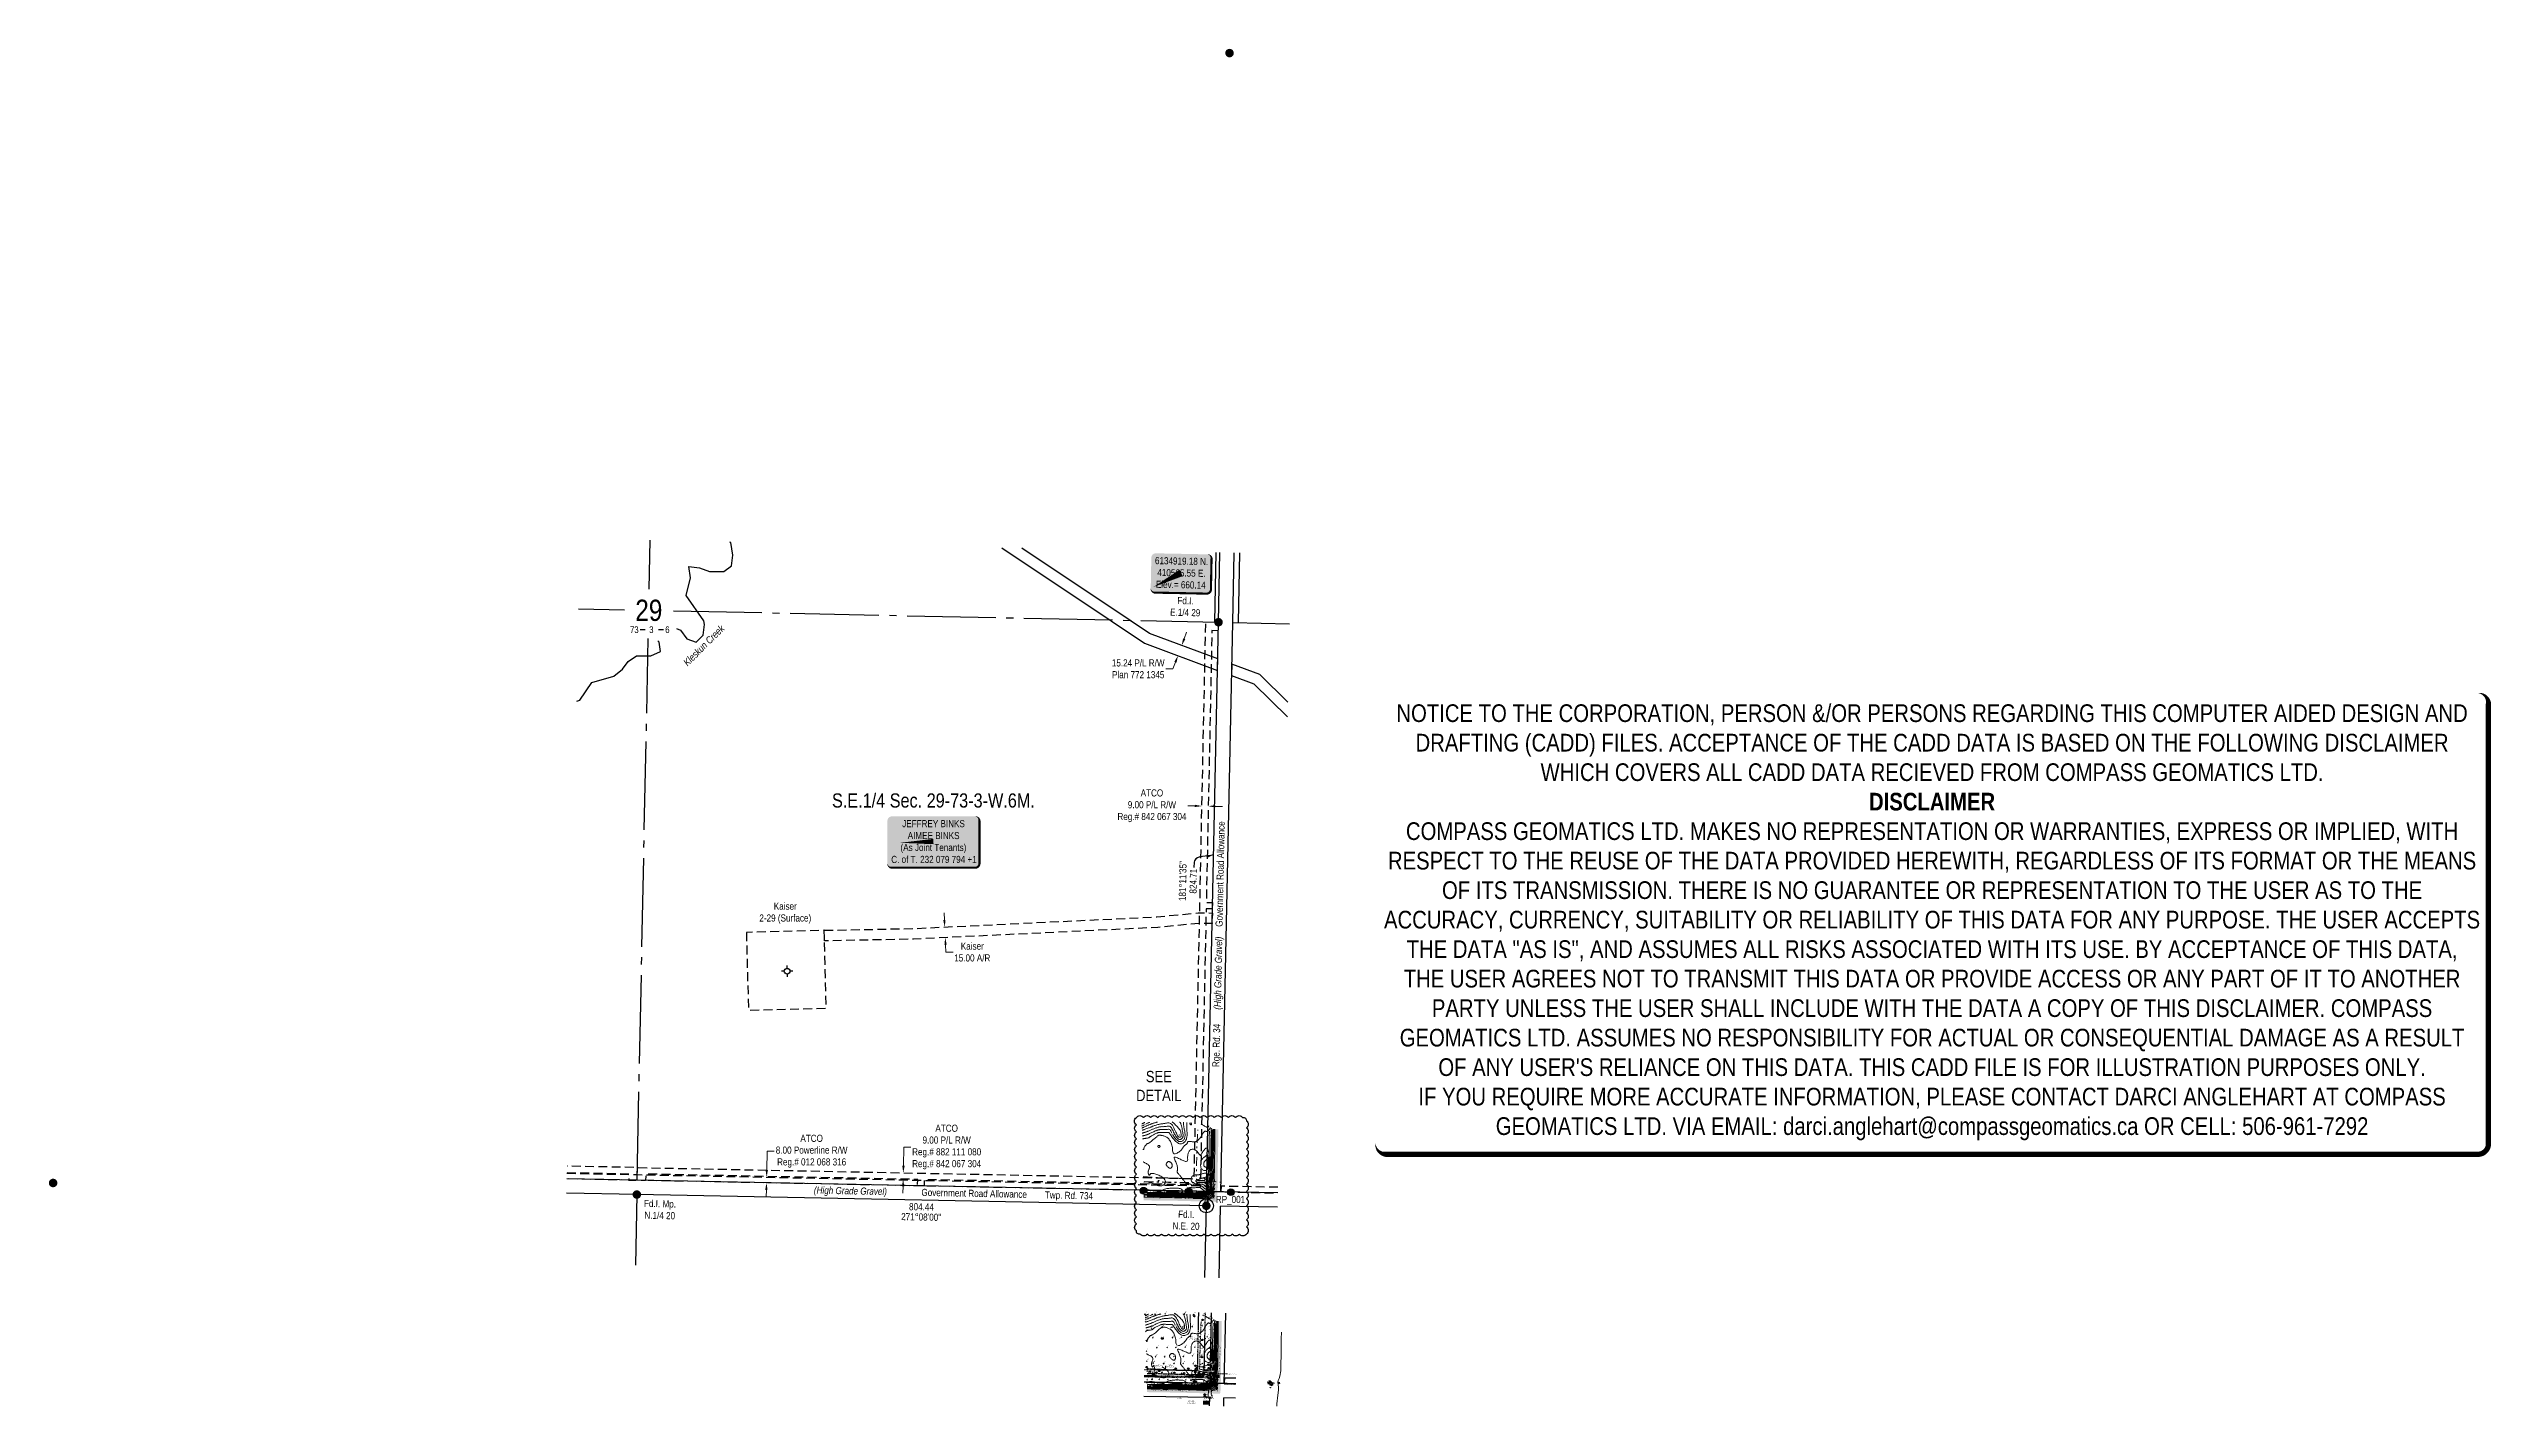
# Model space of a CAD drawing. Extents: x 408914 to 412362, y 6133812 to 6135729.
import ezdxf
from ezdxf.enums import TextEntityAlignment as Align

# ---------------------------------------------------------------- set-up
doc = ezdxf.new("R2010")
doc.units = 0
doc.header["$LTSCALE"] = 5
doc.header["$PDMODE"] = 3
doc.header["$PDSIZE"] = 0.5
for name, pattern in [('CENTERLINEX3', [5, 2.5, -1, 0.5, -1]), ('CENTERLINEX33', [6.5, 2.5, -1, 0.5, -1, 0.5, -1]), ('foc-ACCESSROAD', [3.75, 2.5, -1.25]), ('foc-FLOWLINE', [3.75, 2.5, -1.25]), ('foc-QUARTERLINE', [33, 25, -3, 2, -3]), ('foc-TOPO', [1, 0.2, -0.8]), ('POWERLINE5', [7.8, 2.4, -0.6, 0.6, -0.6, 0.6, -0.6, 2.4]), ('UG_PIPE', [1.875, 1.25, -0.625])]:
    doc.linetypes.add(name, pattern=pattern)
doc.layers.get('Defpoints').update_dxf_attribs({"color": 9})
for name, color, linetype in [('10', 1, 'Continuous'), ('35', 37, 'Continuous'), ('9', 3, 'Continuous'), ('AS-OWNER', 7, 'Continuous'), ('AS-PIPE-UG', 44, 'UG_PIPE'), ('AS-POWER-EXISTING', 72, 'POWERLINE5'), ('AS-POWER-OH-ATCO PIPELINES', 241, 'foc-OHPOWER'), ('AS-ROADS', 254, 'Continuous'), ('C-SYMBOL', 7, 'Continuous'), ('CG-NOTES', 7, 'Continuous'), ('DETAIL-T', 7, 'Continuous'), ('F-AR', 190, 'foc-ACCESSROAD'), ('F-EZE', 190, 'foc-FLOWLINE'), ('F-RW', 190, 'Continuous'), ('F-WS', 190, 'foc-ACCESSROAD'), ('F-WS-S', 8, 'Continuous'), ('L-BD', 7, 'Continuous'), ('L-MON', 1, 'Continuous'), ('L-MON-T', 1, 'Continuous'), ('L-QSEC', 8, 'foc-QUARTERLINE'), ('L-ROAD-T', 7, 'Continuous'), ('L-SEC', 7, 'Continuous'), ('L-SECLBL', 7, 'Continuous'), ('L-TITLEDB', 4, 'Continuous'), ('P-ELEVATION', 7, 'Continuous'), ('P-STATION', 7, 'Continuous'), ('PROPOSED-SCOPE', 240, 'Continuous'), ('T-LOW-AREA', 48, 'foc-TOPO'), ('T-WATER', 160, 'Continuous'), ('T-WATER-T', 170, 'Continuous')]:
    doc.layers.add(name, color=color, linetype=linetype)
for name, color, linetype, lineweight in [('AS-GENERAL', 48, 'Continuous', 18), ('EXISTING PIPE (EXIST OR HP)', 240, 'CENTERLINEX33', 20), ('F-AR-T', 190, 'Continuous', 9), ('F-EZE-T', 190, 'Continuous', 9), ('F-RW-T', 190, 'Continuous', 9), ('T-ELEVATION', 48, 'Continuous', 18), ('T-ELEVATION-T', 48, 'Continuous', 18), ('T-TEXT', 48, 'Continuous', 18)]:
    doc.layers.add(name, color=color, linetype=linetype, lineweight=lineweight)
for name, color, linetype, lineweight, true_color in [('AS-STRUCTURE', 7, 'Continuous', 30, 0x595959), ('AS-TELUS-ATCO PIPELINES', 7, 'foc-TEL', 9, 0xff9c38), ('C-TOPO-MAJR', 7, 'Continuous', 15, 0xd3aa5f), ('C-TOPO-MINR', 7, 'Continuous', 13, 0xe9d5af), ('EXISTING PIPE IP', 7, 'CENTERLINEX3', 30, 0x3800e0)]:
    doc.layers.add(name, color=color, linetype=linetype, lineweight=lineweight, true_color=true_color)
for name, color, linetype, true_color in [('AS-STRUCTURE-H', 7, 'Continuous', 0xa8a8a8), ('AS-STRUCTURE-T', 7, 'Continuous', 0x454545), ('C-TOPO-MAJR-TEXT', 7, 'Continuous', 0x644b1b)]:
    doc.layers.add(name, color=color, linetype=linetype, true_color=true_color)
doc.layers.add('DISCLAIMER', color=7, linetype='Continuous', plot=False)
doc.styles.add('1.0', font='ARIALN.TTF', dxfattribs={"height": 1})
doc.styles.add('175L', font='ARIALN.TTF', dxfattribs={"height": 20})
doc.styles.add('80', font='ARIALN.TTF', dxfattribs={"height": 10})
doc.styles.add('80CG', font='ARIALN.TTF', dxfattribs={"height": 10})
doc.styles.add('80L', font='ARIALN.TTF', dxfattribs={"height": 10})
doc.styles.add('80LS', font='ARIALNI.TTF', dxfattribs={"height": 10})
doc.styles.add('ELEVATION', font='ARIALN.TTF', dxfattribs={"height": 2.5})
doc.styles.add('foc-LtypeFont', font='ARIALN.TTF', dxfattribs={"height": 7.35})
doc.styles.add('SIMPLEX', font='ARIALN.TTF')
doc.styles.get("Standard").update_dxf_attribs({"font": 'ARIALN.TTF'})
doc.linetypes.add('foc-OHPOWER', pattern='A,10,-1,["O/P",foc-LtypeFont,S=0.2,R=0,X=-0.5,Y=-0.75],-3.25', length=14.25)
doc.linetypes.add('foc-TEL', pattern='A,2,-1,["T",foc-LtypeFont,S=0.2,R=0,X=-0.425,Y=-0.75],-1.24,8', length=12.24)
doc.dimstyles.new('Compass 5 000', dxfattribs={"dimscale": 5, "dimtxt": 9, "dimasz": 2, "dimexe": 0.2, "dimexo": 0.0625, "dimgap": 0.5, "dimtad": 0, "dimtih": 1, "dimtoh": 1, "dimzin": 0, "dimdsep": 46, "dimtxsty": '80CG', "dimcen": 0.1, "dimse1": 1, "dimse2": 1, "dimclrd": 256, "dimclrt": 256, "dimaunit": 1, "dimadec": 4, "dimazin": 0, "dimtfac": 0.06, "dimtofl": 0, "dimtmove": 0, "dimatfit": 1, "dimfxl": 0.2, "dimtolj": 1, "dimtzin": 0, "dimlwd": -1, "dimarcsym": 0})
doc.dimstyles.new('Compass 500', dxfattribs={"dimscale": 0.5, "dimtxt": 0.9, "dimasz": 2, "dimexe": 0.2, "dimexo": 0.0625, "dimgap": 0.5, "dimtad": 0, "dimtih": 1, "dimtoh": 1, "dimzin": 0, "dimdsep": 46, "dimtxsty": '1.0', "dimcen": 0.1, "dimse1": 1, "dimse2": 1, "dimclrd": 256, "dimclrt": 256, "dimaunit": 1, "dimadec": 4, "dimazin": 0, "dimtfac": 0.06, "dimtofl": 0, "dimtmove": 0, "dimatfit": 0, "dimfxl": 0.2, "dimtolj": 1, "dimtzin": 0, "dimlwd": -1, "dimarcsym": 0})

# ---------------------------------------------------------------- blocks, each defined once
blk = doc.blocks.new('L-SECLBL')
at = {"layer": '9', "color": 7}
for p, q in [((-5.1, -27.8), (-12.3, -27.8)), ((20.7, -27.8), (13.5, -27.8))]:
    blk.add_line(p, q, dxfattribs=at)
at = {"layer": '10', "color": 2, "style": 'SIMPLEX'}
blk.add_attdef('SEC', text='', height=30, dxfattribs=at).set_placement((0, 0), align=Align.MIDDLE)
at = {"layer": '10', "color": 5, "style": '80L'}
blk.add_attdef('TWP', text='', height=9.5, dxfattribs=at).set_placement((-14.4, -27.4), align=Align.MIDDLE_RIGHT)
blk.add_attdef('RGE', text='', height=9.5, dxfattribs=at).set_placement((3.6, -27.4), align=Align.MIDDLE_CENTER)
blk.add_attdef('MER', text='', height=9.5, dxfattribs=at).set_placement((23.2, -27.4), align=Align.MIDDLE_LEFT)
blk = doc.blocks.new('fdia')
at = {"color": 255, "const_width": 1}
blk.add_lwpolyline([(-0.5, 0, 1), (0.5, 0, 1)], format="xyb", close=True, dxfattribs=at)
blk = doc.blocks.new('Fdiaa')
blk.add_blockref('fdia', (0, 0))
blk = doc.blocks.new('fdib')
at = {"color": 1, "const_width": 1.6}
blk.add_lwpolyline([(-0.4, 0, 1), (0.4, 0, 1)], format="xyb", close=True, dxfattribs=at)
at = {"color": 1}
blk.add_circle((0, 0), 0.8, dxfattribs=at)
blk = doc.blocks.new('Fdibb')
blk.add_blockref('fdib', (0, 0))
blk = doc.blocks.new('fdicc')
for name in ['Fdibb', 'Fdiaa']:
    blk.add_blockref(name, (0, 0))
blk = doc.blocks.new('FDI')
blk.add_blockref('fdicc', (0, 0))
blk = doc.blocks.new('POWERPOLE')
h = blk.add_hatch(color=255)
edge = h.paths.add_edge_path()
edge.add_arc((0, 0), 0.96, 0, 360)
at = {"linetype": 'Continuous'}
for p, q in [((0.68, -0.68), (-0.68, 0.68)), ((-0.68, -0.68), (0.68, 0.68))]:
    blk.add_line(p, q, dxfattribs=at)
blk.add_circle((0, 0), 0.96, dxfattribs=at)
blk = doc.blocks.new('*D28')
at = {"layer": 'Defpoints', "color": 0, "transparency": 16777216}
for p in [(410508.3, 6134872), (410523.5, 6134866.4), (410528.8, 6134880.6)]:
    blk.add_point(p, dxfattribs=at)
at = {"layer": 'F-RW-T', "transparency": 16777216}
for p, q in [((410517.1, 6134895.7), (410520.6, 6134905)), ((410504.8, 6134862.7), (410501.3, 6134853.3)), ((410501.3, 6134853.3), (410491.3, 6134853.3))]:
    blk.add_line(p, q, dxfattribs=at)
for points in [[(410515.6, 6134896.3), (410518.7, 6134895.1), (410513.6, 6134886.3)], [(410503.2, 6134863.3), (410506.4, 6134862.1), (410508.3, 6134872)]]:
    blk.add_solid(points, dxfattribs=at)
at = {"layer": 'F-RW-T', "transparency": 16777216, "insert": (410452.2, 6134853.3), "char_height": 10, "attachment_point": 5, "style": '80CG'}
blk.add_mtext('\\A1;15.24 P/L R/W\\PPlan 772 1345', dxfattribs=at)
blk = doc.blocks.new('*U29')
h = blk.add_hatch(color=59)
edge = h.paths.add_edge_path()
edge.add_line((-59, -37), (59, -37))
edge.add_arc((59, -31), 6, 270, 360)
edge.add_line((65, -31), (65, 29.5))
edge.add_arc((59, 29.5), 6, 0, 90)
edge.add_line((59, 35.5), (-59, 35.5))
edge.add_arc((-59, 29.5), 6, 90, 180)
edge.add_line((-65, 29.5), (-65, -31))
edge.add_arc((-59, -31), 6, 180, 270)
at = {"color": 1, "flags": 128}
blk.add_lwpolyline([(-59, -37, 3, 3, 0), (59, -37, 3, 3, 0.414214), (65, -31, 3, 3, 0), (65, 29.5, 3, 0, 0.414214), (59, 35.5, 0, 0, 0), (-59, 35.5, 0, 0, 0.414214), (-65, 29.5, 0, 0, 0), (-65, -31, 0, 3, 0.414214)], format="xyseb", close=True, dxfattribs=at)
blk.add_lwpolyline([(-47.2, -1.8, 0, 7.5, 0), (0, 0, 0, 0, 0)], format="xyseb", dxfattribs=at)
at = {"color": 1, "style": '80'}
blk.add_attdef('ENTER_TEXT_001', (-36, -5), '', height=10, dxfattribs=at)
blk = doc.blocks.new('GABD')
for p, q in [((-0.81, 0), (-1.62, 0)), ((0, 0.81), (0, 1.62)), ((1.62, 0), (0.81, 0)), ((0, -0.81), (0, -1.62))]:
    blk.add_line(p, q)
blk.add_circle((0, 0), 0.8)
blk = doc.blocks.new('*D31')
at = {"layer": 'Defpoints', "color": 0, "transparency": 16777216}
for p in [(410172.1, 6134488.4), (410172.8, 6134473.4), (410179.8, 6134473.7)]:
    blk.add_point(p, dxfattribs=at)
at = {"layer": 'F-AR-T', "transparency": 16777216}
for p, q in [((410178.6, 6134498.7), (410178.1, 6134508.7)), ((410180.3, 6134463.7), (410180.8, 6134453.3)), ((410180.8, 6134453.3), (410190.8, 6134453.3))]:
    blk.add_line(p, q, dxfattribs=at)
for points in [[(410180.2, 6134498.8), (410176.9, 6134498.6), (410179.1, 6134488.7)], [(410181.9, 6134463.8), (410178.6, 6134463.6), (410179.8, 6134473.7)]]:
    blk.add_solid(points, dxfattribs=at)
at = {"layer": 'F-AR-T', "transparency": 16777216, "insert": (410218, 6134453.3), "char_height": 10, "attachment_point": 5, "style": '80CG'}
blk.add_mtext('\\A1;Kaiser\\P15.00 A/R', dxfattribs=at)
blk = doc.blocks.new('*D32')
at = {"layer": 'Defpoints', "color": 0, "transparency": 16777216}
for p in [(409927.6, 6134135.4), (409931.2, 6134127.3), (409931.3, 6134135.3)]:
    blk.add_point(p, dxfattribs=at)
at = {"layer": 'F-EZE-T', "transparency": 16777216}
for p, q in [((409927.8, 6134145.4), (409928.3, 6134172.1)), ((409928.3, 6134172.1), (409938.3, 6134172.1)), ((409927.3, 6134117.4), (409927.1, 6134107.4))]:
    blk.add_line(p, q, dxfattribs=at)
for points in [[(409926.2, 6134145.4), (409929.5, 6134145.3), (409927.6, 6134135.4)], [(409925.6, 6134117.4), (409928.9, 6134117.3), (409927.5, 6134127.4)]]:
    blk.add_solid(points, dxfattribs=at)
at = {"layer": 'F-EZE-T', "transparency": 16777216, "insert": (409991.2, 6134172.1), "char_height": 10, "attachment_point": 5, "style": '80CG'}
blk.add_mtext('\\A1;ATCO\\P8.00 Powerline R/W\\PReg.# 012 068 316', dxfattribs=at)
blk = doc.blocks.new('*D33')
at = {"layer": 'Defpoints', "color": 0, "transparency": 16777216}
for p in [(410120.6, 6134141.5), (410194.2, 6134140.1), (410194.1, 6134131.1)]:
    blk.add_point(p, dxfattribs=at)
at = {"layer": 'F-EZE-T', "transparency": 16777216}
for p, q in [((410120.8, 6134151.5), (410121.3, 6134178)), ((410121.3, 6134178), (410131.3, 6134178)), ((410120.2, 6134122.6), (410120, 6134112.6))]:
    blk.add_line(p, q, dxfattribs=at)
for points in [[(410119.1, 6134151.6), (410122.5, 6134151.5), (410120.6, 6134141.5)], [(410118.6, 6134122.6), (410121.9, 6134122.5), (410120.4, 6134132.6)]]:
    blk.add_solid(points, dxfattribs=at)
at = {"layer": 'F-EZE-T', "transparency": 16777216, "insert": (410181.8, 6134178), "char_height": 10, "attachment_point": 5, "style": '80CG'}
blk.add_mtext('\\A1;ATCO\\P9.00 P/L R/W\\PReg.# 882 111 080\\PReg.# 842 067 304', dxfattribs=at)
blk = doc.blocks.new('*D34')
at = {"layer": 'Defpoints', "color": 0, "transparency": 16777216}
for p in [(410542.1, 6134659.5), (410542.3, 6134666.1), (410551.3, 6134665.9)]:
    blk.add_point(p, dxfattribs=at)
at = {"layer": 'F-EZE-T', "transparency": 16777216}
for p, q in [((410532.1, 6134659.7), (410522.1, 6134659.9)), ((410561.1, 6134659.1), (410571.1, 6134658.9))]:
    blk.add_line(p, q, dxfattribs=at)
for points in [[(410532.2, 6134661.4), (410532.1, 6134658.1), (410542.1, 6134659.5)], [(410561.2, 6134660.8), (410561.1, 6134657.5), (410551.1, 6134659.3)]]:
    blk.add_solid(points, dxfattribs=at)
at = {"layer": 'F-EZE-T', "transparency": 16777216, "insert": (410471.6, 6134659.9), "char_height": 10, "attachment_point": 5, "style": '80CG'}
blk.add_mtext('\\A1;ATCO\\P9.00 P/L R/W\\PReg.# 842 067 304', dxfattribs=at)
blk = doc.blocks.new('*D35')
at = {"layer": 'Defpoints', "color": 0, "transparency": 16777216}
for p in [(410477, 6133863.6), (410490.5, 6133863.3), (410476.9, 6133854.6)]:
    blk.add_point(p, dxfattribs=at)
at = {"layer": 'F-EZE-T', "transparency": 16777216}
for p, q in [((410490.5, 6133864.3), (410490.6, 6133868.6)), ((410490.6, 6133868.6), (410491.6, 6133868.6)), ((410490.3, 6133853.3), (410490.3, 6133852.3))]:
    blk.add_line(p, q, dxfattribs=at)
for points in [[(410490.4, 6133864.3), (410490.7, 6133864.3), (410490.5, 6133863.3)], [(410490.2, 6133853.4), (410490.5, 6133853.3), (410490.3, 6133854.3)]]:
    blk.add_solid(points, dxfattribs=at)
at = {"layer": 'F-EZE-T', "transparency": 16777216, "insert": (410496.7, 6133868.6), "char_height": 1, "attachment_point": 5, "style": '1.0'}
blk.add_mtext('\\A1;ATCO\\P9.00 P/L R/W\\PReg.# 882 111 080\\PReg.# 842 067 304', dxfattribs=at)
blk = doc.blocks.new('*D36')
at = {"layer": 'Defpoints', "color": 0, "transparency": 16777216}
for p in [(410536.8, 6133904.6), (410536.9, 6133907.6), (410545.8, 6133904.4)]:
    blk.add_point(p, dxfattribs=at)
at = {"layer": 'F-EZE-T', "transparency": 16777216}
for p, q in [((410535.9, 6133907.7), (410534.9, 6133907.7)), ((410546.9, 6133907.4), (410547.9, 6133907.4))]:
    blk.add_line(p, q, dxfattribs=at)
for points in [[(410535.9, 6133907.8), (410535.9, 6133907.5), (410536.9, 6133907.6)], [(410546.9, 6133907.6), (410546.9, 6133907.3), (410545.9, 6133907.5)]]:
    blk.add_solid(points, dxfattribs=at)
at = {"layer": 'F-EZE-T', "transparency": 16777216, "insert": (410529.9, 6133907.7), "char_height": 1, "attachment_point": 5, "style": '1.0'}
blk.add_mtext('\\A1;ATCO\\P9.00 P/L R/W\\PReg.# 842 067 304', dxfattribs=at)
blk = doc.blocks.new('*D37')
at = {"layer": 'Defpoints', "color": 0, "transparency": 16777216}
blk.add_point((410482.2, 6133845.5), dxfattribs=at)
at = {"layer": 'F-EZE-T', "transparency": 16777216}
for p, q in [((410474.8, 6133854.7), (410475.1, 6133869.3)), ((410475.1, 6133869.3), (410476.1, 6133869.3)), ((410474.6, 6133844.7), (410474.6, 6133843.7))]:
    blk.add_line(p, q, dxfattribs=at)
for points in [[(410474.4, 6133844.7), (410474.7, 6133844.7), (410474.6, 6133845.7)], [(410474.6, 6133854.7), (410474.9, 6133854.7), (410474.8, 6133853.7)]]:
    blk.add_solid(points, dxfattribs=at)
at = {"layer": 'F-EZE-T', "transparency": 16777216, "insert": (410481.3, 6133869.3), "char_height": 1, "attachment_point": 5, "style": '1.0', "bg_fill": 3, "box_fill_scale": 1.1, "bg_fill_color": 256, "bg_fill_true_color": 13158600, "bg_fill_transparency": 0}
blk.add_mtext('\\A1;ATCO\\P8.00 Powerline R/W\\PReg.# 012 068 316', dxfattribs=at)
at = {"layer": 'Defpoints', "color": 0, "transparency": 16777216}
for p in [(410474.8, 6133853.7), (410482.3, 6133853.5)]:
    blk.add_point(p, dxfattribs=at)
blk = doc.blocks.new('*U38')
h = blk.add_hatch(color=254)
edge = h.paths.add_edge_path()
edge.add_line((-36.5, -28.5), (36.5, -28.5))
edge.add_arc((36.5, -22.5), 6, 270, 360)
edge.add_line((42.5, -22.5), (42.5, 21))
edge.add_arc((36.5, 21), 6, 0, 90)
edge.add_line((36.5, 27), (-36.5, 27))
edge.add_arc((-36.5, 21), 6, 90, 180)
edge.add_line((-42.5, 21), (-42.5, -22.5))
edge.add_arc((-36.5, -22.5), 6, 180, 270)
at = {"color": 1, "flags": 128}
blk.add_lwpolyline([(-36.5, -28.5, 3, 3, 0), (36.5, -28.5, 3, 3, 0.414214), (42.5, -22.5, 3, 3, 0), (42.5, 21, 3, 0, 0.414214), (36.5, 27, 0, 0, 0), (-36.5, 27, 0, 0, 0.414214), (-42.5, 21, 0, 0, 0), (-42.5, -22.5, 0, 3, 0.414214)], format="xyseb", close=True, dxfattribs=at)
blk.add_lwpolyline([(-38.9, -20.7, 0, 10, 0), (0, 0, 5, 5, 0)], format="xyseb", dxfattribs=at)
at = {"color": 1, "style": '80'}
blk.add_attdef('ENTER_TEXT_001', (-36, -5), '', height=10, dxfattribs=at)
blk = doc.blocks.new('*U47')
at = {"layer": 'P-ELEVATION'}
h = blk.add_hatch(color=111, dxfattribs=at)
h.dxf.hatch_style = 1
edge = h.paths.add_edge_path()
edge.add_ellipse((0, 0), major_axis=(-11, 0), ratio=0.909622, start_angle=0, end_angle=360)
at = {"layer": 'P-ELEVATION', "color": 7, "flags": 128}
blk.add_lwpolyline([(0, 0, 12.5, 0, 0), (-22, -25, 0, 0, 0)], format="xyseb", dxfattribs=at)
at = {"layer": 'P-ELEVATION', "color": 7}
blk.add_ellipse((0, 0), major_axis=(-11, 0), ratio=0.909622, dxfattribs=at)
at = {"layer": 'P-ELEVATION', "style": '80'}
blk.add_attdef('ELEVATION', text='', height=10, dxfattribs=at).set_placement((0, 0), align=Align.MIDDLE_CENTER)
blk = doc.blocks.new('*U48')
at = {"layer": 'P-ELEVATION'}
h = blk.add_hatch(color=111, dxfattribs=at)
h.dxf.hatch_style = 1
edge = h.paths.add_edge_path()
edge.add_ellipse((0, 0), major_axis=(-11, 0), ratio=0.909622, start_angle=0, end_angle=360)
at = {"layer": 'P-ELEVATION', "color": 7, "flags": 128}
blk.add_lwpolyline([(0, 0, 12.5, 0, 0), (-31, -24, 0, 0, 0)], format="xyseb", dxfattribs=at)
at = {"layer": 'P-ELEVATION', "color": 7}
blk.add_ellipse((0, 0), major_axis=(-11, 0), ratio=0.909622, dxfattribs=at)
at = {"layer": 'P-ELEVATION', "style": '80'}
blk.add_attdef('ELEVATION', text='', height=10, dxfattribs=at).set_placement((0, 0), align=Align.MIDDLE_CENTER)
blk = doc.blocks.new('*U49')
at = {"layer": 'P-ELEVATION'}
h = blk.add_hatch(color=111, dxfattribs=at)
h.dxf.hatch_style = 1
edge = h.paths.add_edge_path()
edge.add_ellipse((0, 0), major_axis=(-11, 0), ratio=0.909622, start_angle=0, end_angle=360)
at = {"layer": 'P-ELEVATION', "color": 7, "flags": 128}
blk.add_lwpolyline([(0, 0, 12.5, 0, 0), (-30, 22, 0, 0, 0)], format="xyseb", dxfattribs=at)
at = {"layer": 'P-ELEVATION', "color": 7}
blk.add_ellipse((0, 0), major_axis=(-11, 0), ratio=0.909622, dxfattribs=at)
at = {"layer": 'P-ELEVATION', "style": '80'}
blk.add_attdef('ELEVATION', text='', height=10, dxfattribs=at).set_placement((0, 0), align=Align.MIDDLE_CENTER)
blk = doc.blocks.new('*U50')
at = {"layer": 'P-ELEVATION'}
h = blk.add_hatch(color=111, dxfattribs=at)
h.dxf.hatch_style = 1
edge = h.paths.add_edge_path()
edge.add_ellipse((0, 0), major_axis=(-11, 0), ratio=0.909622, start_angle=0, end_angle=360)
at = {"layer": 'P-ELEVATION', "color": 7, "flags": 128}
blk.add_lwpolyline([(0, 0, 12.5, 0, 0), (61, 5, 0, 0, 0)], format="xyseb", dxfattribs=at)
at = {"layer": 'P-ELEVATION', "color": 7}
blk.add_ellipse((0, 0), major_axis=(-11, 0), ratio=0.909622, dxfattribs=at)
at = {"layer": 'P-ELEVATION', "style": '80'}
blk.add_attdef('ELEVATION', text='', height=10, dxfattribs=at).set_placement((0, 0), align=Align.MIDDLE_CENTER)
blk = doc.blocks.new('*U51')
at = {"layer": 'P-ELEVATION'}
h = blk.add_hatch(color=111, dxfattribs=at)
h.dxf.hatch_style = 1
edge = h.paths.add_edge_path()
edge.add_ellipse((0, 0), major_axis=(-11, 0), ratio=0.909622, start_angle=0, end_angle=360)
at = {"layer": 'P-ELEVATION', "color": 7, "flags": 128}
blk.add_lwpolyline([(0, 0, 12.5, 0, 0), (1, -20, 0, 0, 0)], format="xyseb", dxfattribs=at)
at = {"layer": 'P-ELEVATION', "color": 7}
blk.add_ellipse((0, 0), major_axis=(-11, 0), ratio=0.909622, dxfattribs=at)
at = {"layer": 'P-ELEVATION', "style": '80'}
blk.add_attdef('ELEVATION', text='', height=10, dxfattribs=at).set_placement((0, 0), align=Align.MIDDLE_CENTER)
blk = doc.blocks.new('*U52')
at = {"layer": 'P-ELEVATION'}
h = blk.add_hatch(color=111, dxfattribs=at)
h.dxf.hatch_style = 1
edge = h.paths.add_edge_path()
edge.add_ellipse((0, 0), major_axis=(-11, 0), ratio=0.909622, start_angle=0, end_angle=360)
at = {"layer": 'P-ELEVATION', "color": 7, "flags": 128}
blk.add_lwpolyline([(0, 0, 12.5, 0, 0), (-23, 24, 0, 0, 0)], format="xyseb", dxfattribs=at)
at = {"layer": 'P-ELEVATION', "color": 7}
blk.add_ellipse((0, 0), major_axis=(-11, 0), ratio=0.909622, dxfattribs=at)
at = {"layer": 'P-ELEVATION', "style": '80'}
blk.add_attdef('ELEVATION', text='', height=10, dxfattribs=at).set_placement((0, 0), align=Align.MIDDLE_CENTER)
blk = doc.blocks.new('*U53')
at = {"layer": 'P-ELEVATION'}
h = blk.add_hatch(color=111, dxfattribs=at)
h.dxf.hatch_style = 1
edge = h.paths.add_edge_path()
edge.add_ellipse((0, 0), major_axis=(-11, 0), ratio=0.909622, start_angle=0, end_angle=360)
at = {"layer": 'P-ELEVATION', "color": 7, "flags": 128}
blk.add_lwpolyline([(0, 0, 12.5, 0, 0), (-60, -16, 0, 0, 0)], format="xyseb", dxfattribs=at)
at = {"layer": 'P-ELEVATION', "color": 7}
blk.add_ellipse((0, 0), major_axis=(-11, 0), ratio=0.909622, dxfattribs=at)
at = {"layer": 'P-ELEVATION', "style": '80'}
blk.add_attdef('ELEVATION', text='', height=10, dxfattribs=at).set_placement((0, 0), align=Align.MIDDLE_CENTER)
blk = doc.blocks.new('*U54')
at = {"layer": 'P-ELEVATION'}
h = blk.add_hatch(color=111, dxfattribs=at)
h.dxf.hatch_style = 1
edge = h.paths.add_edge_path()
edge.add_ellipse((0, 0), major_axis=(-11, 0), ratio=0.909622, start_angle=0, end_angle=360)
at = {"layer": 'P-ELEVATION', "color": 7, "flags": 128}
blk.add_lwpolyline([(0, 0, 12.5, 0, 0), (-11, -23, 0, 0, 0)], format="xyseb", dxfattribs=at)
at = {"layer": 'P-ELEVATION', "color": 7}
blk.add_ellipse((0, 0), major_axis=(-11, 0), ratio=0.909622, dxfattribs=at)
at = {"layer": 'P-ELEVATION', "style": '80'}
blk.add_attdef('ELEVATION', text='', height=10, dxfattribs=at).set_placement((0, 0), align=Align.MIDDLE_CENTER)
blk = doc.blocks.new('*U56')
at = {"layer": 'P-ELEVATION'}
h = blk.add_hatch(color=111, dxfattribs=at)
h.dxf.hatch_style = 1
edge = h.paths.add_edge_path()
edge.add_ellipse((0, 0), major_axis=(-11, 0), ratio=0.909622, start_angle=0, end_angle=360)
at = {"layer": 'P-ELEVATION', "color": 7, "flags": 128}
blk.add_lwpolyline([(0, 0, 12.5, 0, 0), (28, 20, 0, 0, 0)], format="xyseb", dxfattribs=at)
at = {"layer": 'P-ELEVATION', "color": 7}
blk.add_ellipse((0, 0), major_axis=(-11, 0), ratio=0.909622, dxfattribs=at)
at = {"layer": 'P-ELEVATION', "style": '80'}
blk.add_attdef('ELEVATION', text='', height=10, dxfattribs=at).set_placement((0, 0), align=Align.MIDDLE_CENTER)
blk = doc.blocks.new('*U55')
at = {"layer": 'P-ELEVATION'}
h = blk.add_hatch(color=111, dxfattribs=at)
h.dxf.hatch_style = 1
edge = h.paths.add_edge_path()
edge.add_ellipse((0, 0), major_axis=(-11, 0), ratio=0.909622, start_angle=0, end_angle=360)
at = {"layer": 'P-ELEVATION', "color": 7, "flags": 128}
blk.add_lwpolyline([(0, 0, 12.5, 0, 0), (17, 27, 0, 0, 0)], format="xyseb", dxfattribs=at)
at = {"layer": 'P-ELEVATION', "color": 7}
blk.add_ellipse((0, 0), major_axis=(-11, 0), ratio=0.909622, dxfattribs=at)
at = {"layer": 'P-ELEVATION', "style": '80'}
blk.add_attdef('ELEVATION', text='', height=10, dxfattribs=at).set_placement((0, 0), align=Align.MIDDLE_CENTER)
blk = doc.blocks.new('*U57')
at = {"layer": 'P-ELEVATION'}
h = blk.add_hatch(color=111, dxfattribs=at)
h.dxf.hatch_style = 1
edge = h.paths.add_edge_path()
edge.add_ellipse((0, 0), major_axis=(-11, 0), ratio=0.909622, start_angle=0, end_angle=360)
at = {"layer": 'P-ELEVATION', "color": 7, "flags": 128}
blk.add_lwpolyline([(0, 0, 12.5, 0, 0), (53, 5, 0, 0, 0)], format="xyseb", dxfattribs=at)
at = {"layer": 'P-ELEVATION', "color": 7}
blk.add_ellipse((0, 0), major_axis=(-11, 0), ratio=0.909622, dxfattribs=at)
at = {"layer": 'P-ELEVATION', "style": '80'}
blk.add_attdef('ELEVATION', text='', height=10, dxfattribs=at).set_placement((0, 0), align=Align.MIDDLE_CENTER)
blk = doc.blocks.new('*U58')
at = {"layer": 'P-ELEVATION'}
h = blk.add_hatch(color=111, dxfattribs=at)
h.dxf.hatch_style = 1
edge = h.paths.add_edge_path()
edge.add_ellipse((0, 0), major_axis=(-11, 0), ratio=0.909622, start_angle=0, end_angle=360)
at = {"layer": 'P-ELEVATION', "color": 7, "flags": 128}
blk.add_lwpolyline([(0, 0, 12.5, 0, 0), (-20, -30, 0, 0, 0)], format="xyseb", dxfattribs=at)
at = {"layer": 'P-ELEVATION', "color": 7}
blk.add_ellipse((0, 0), major_axis=(-11, 0), ratio=0.909622, dxfattribs=at)
at = {"layer": 'P-ELEVATION', "style": '80'}
blk.add_attdef('ELEVATION', text='', height=10, dxfattribs=at).set_placement((0, 0), align=Align.MIDDLE_CENTER)
blk = doc.blocks.new('*U59')
at = {"layer": 'P-ELEVATION'}
h = blk.add_hatch(color=111, dxfattribs=at)
h.dxf.hatch_style = 1
edge = h.paths.add_edge_path()
edge.add_ellipse((0, 0), major_axis=(-11, 0), ratio=0.909622, start_angle=0, end_angle=360)
at = {"layer": 'P-ELEVATION', "color": 7, "flags": 128}
blk.add_lwpolyline([(0, 0, 12.5, 0, 0), (-41, -30, 0, 0, 0)], format="xyseb", dxfattribs=at)
at = {"layer": 'P-ELEVATION', "color": 7}
blk.add_ellipse((0, 0), major_axis=(-11, 0), ratio=0.909622, dxfattribs=at)
at = {"layer": 'P-ELEVATION', "style": '80'}
blk.add_attdef('ELEVATION', text='', height=10, dxfattribs=at).set_placement((0, 0), align=Align.MIDDLE_CENTER)
blk = doc.blocks.new('*U60')
at = {"layer": 'P-ELEVATION'}
h = blk.add_hatch(color=111, dxfattribs=at)
h.dxf.hatch_style = 1
edge = h.paths.add_edge_path()
edge.add_ellipse((0, 0), major_axis=(-11, 0), ratio=0.909622, start_angle=0, end_angle=360)
at = {"layer": 'P-ELEVATION', "color": 7, "flags": 128}
blk.add_lwpolyline([(0, 0, 12.5, 0, 0), (14, -19, 0, 0, 0)], format="xyseb", dxfattribs=at)
at = {"layer": 'P-ELEVATION', "color": 7}
blk.add_ellipse((0, 0), major_axis=(-11, 0), ratio=0.909622, dxfattribs=at)
at = {"layer": 'P-ELEVATION', "style": '80'}
blk.add_attdef('ELEVATION', text='', height=10, dxfattribs=at).set_placement((0, 0), align=Align.MIDDLE_CENTER)
blk = doc.blocks.new('*U61')
at = {"layer": 'P-ELEVATION'}
h = blk.add_hatch(color=111, dxfattribs=at)
h.dxf.hatch_style = 1
edge = h.paths.add_edge_path()
edge.add_ellipse((0, 0), major_axis=(-11, 0), ratio=0.909622, start_angle=0, end_angle=360)
at = {"layer": 'P-ELEVATION', "color": 7, "flags": 128}
blk.add_lwpolyline([(0, 0, 12.5, 0, 0), (-36, -20, 0, 0, 0)], format="xyseb", dxfattribs=at)
at = {"layer": 'P-ELEVATION', "color": 7}
blk.add_ellipse((0, 0), major_axis=(-11, 0), ratio=0.909622, dxfattribs=at)
at = {"layer": 'P-ELEVATION', "style": '80'}
blk.add_attdef('ELEVATION', text='', height=10, dxfattribs=at).set_placement((0, 0), align=Align.MIDDLE_CENTER)
blk = doc.blocks.new('*U62')
at = {"layer": 'P-ELEVATION'}
h = blk.add_hatch(color=111, dxfattribs=at)
h.dxf.hatch_style = 1
edge = h.paths.add_edge_path()
edge.add_ellipse((0, 0), major_axis=(-11, 0), ratio=0.909622, start_angle=0, end_angle=360)
at = {"layer": 'P-ELEVATION', "color": 7, "flags": 128}
blk.add_lwpolyline([(0, 0, 12.5, 0, 0), (8, -21, 0, 0, 0)], format="xyseb", dxfattribs=at)
at = {"layer": 'P-ELEVATION', "color": 7}
blk.add_ellipse((0, 0), major_axis=(-11, 0), ratio=0.909622, dxfattribs=at)
at = {"layer": 'P-ELEVATION', "style": '80'}
blk.add_attdef('ELEVATION', text='', height=10, dxfattribs=at).set_placement((0, 0), align=Align.MIDDLE_CENTER)
blk = doc.blocks.new('*U63')
at = {"layer": 'P-ELEVATION'}
h = blk.add_hatch(color=111, dxfattribs=at)
h.dxf.hatch_style = 1
edge = h.paths.add_edge_path()
edge.add_ellipse((0, 0), major_axis=(-11, 0), ratio=0.909622, start_angle=0, end_angle=360)
at = {"layer": 'P-ELEVATION', "color": 7, "flags": 128}
blk.add_lwpolyline([(0, 0, 12.5, 0, 0), (31, 14, 0, 0, 0)], format="xyseb", dxfattribs=at)
at = {"layer": 'P-ELEVATION', "color": 7}
blk.add_ellipse((0, 0), major_axis=(-11, 0), ratio=0.909622, dxfattribs=at)
at = {"layer": 'P-ELEVATION', "style": '80'}
blk.add_attdef('ELEVATION', text='', height=10, dxfattribs=at).set_placement((0, 0), align=Align.MIDDLE_CENTER)
blk = doc.blocks.new('*U64')
at = {"layer": 'P-ELEVATION'}
h = blk.add_hatch(color=111, dxfattribs=at)
h.dxf.hatch_style = 1
edge = h.paths.add_edge_path()
edge.add_ellipse((0, 0), major_axis=(-11, 0), ratio=0.909622, start_angle=0, end_angle=360)
at = {"layer": 'P-ELEVATION', "color": 7, "flags": 128}
blk.add_lwpolyline([(0, 0, 12.5, 0, 0), (25, 19, 0, 0, 0)], format="xyseb", dxfattribs=at)
at = {"layer": 'P-ELEVATION', "color": 7}
blk.add_ellipse((0, 0), major_axis=(-11, 0), ratio=0.909622, dxfattribs=at)
at = {"layer": 'P-ELEVATION', "style": '80'}
blk.add_attdef('ELEVATION', text='', height=10, dxfattribs=at).set_placement((0, 0), align=Align.MIDDLE_CENTER)
blk = doc.blocks.new('*U65')
at = {"layer": 'P-ELEVATION'}
h = blk.add_hatch(color=111, dxfattribs=at)
h.dxf.hatch_style = 1
edge = h.paths.add_edge_path()
edge.add_ellipse((0, 0), major_axis=(-11, 0), ratio=0.909622, start_angle=0, end_angle=360)
at = {"layer": 'P-ELEVATION', "color": 7, "flags": 128}
blk.add_lwpolyline([(0, 0, 12.5, 0, 0), (-9, 18, 0, 0, 0)], format="xyseb", dxfattribs=at)
at = {"layer": 'P-ELEVATION', "color": 7}
blk.add_ellipse((0, 0), major_axis=(-11, 0), ratio=0.909622, dxfattribs=at)
at = {"layer": 'P-ELEVATION', "style": '80'}
blk.add_attdef('ELEVATION', text='', height=10, dxfattribs=at).set_placement((0, 0), align=Align.MIDDLE_CENTER)
blk = doc.blocks.new('*U66')
at = {"layer": 'P-ELEVATION'}
h = blk.add_hatch(color=111, dxfattribs=at)
h.dxf.hatch_style = 1
edge = h.paths.add_edge_path()
edge.add_ellipse((0, 0), major_axis=(-11, 0), ratio=0.909622, start_angle=0, end_angle=360)
at = {"layer": 'P-ELEVATION', "color": 7, "flags": 128}
blk.add_lwpolyline([(0, 0, 12.5, 0, 0), (-20, -27, 0, 0, 0)], format="xyseb", dxfattribs=at)
at = {"layer": 'P-ELEVATION', "color": 7}
blk.add_ellipse((0, 0), major_axis=(-11, 0), ratio=0.909622, dxfattribs=at)
at = {"layer": 'P-ELEVATION', "style": '80'}
blk.add_attdef('ELEVATION', text='', height=10, dxfattribs=at).set_placement((0, 0), align=Align.MIDDLE_CENTER)
blk = doc.blocks.new('*U67')
at = {"layer": 'P-ELEVATION'}
h = blk.add_hatch(color=111, dxfattribs=at)
h.dxf.hatch_style = 1
edge = h.paths.add_edge_path()
edge.add_ellipse((0, 0), major_axis=(-11, 0), ratio=0.909622, start_angle=0, end_angle=360)
at = {"layer": 'P-ELEVATION', "color": 7, "flags": 128}
blk.add_lwpolyline([(0, 0, 12.5, 0, 0), (24, 25, 0, 0, 0)], format="xyseb", dxfattribs=at)
at = {"layer": 'P-ELEVATION', "color": 7}
blk.add_ellipse((0, 0), major_axis=(-11, 0), ratio=0.909622, dxfattribs=at)
at = {"layer": 'P-ELEVATION', "style": '80'}
blk.add_attdef('ELEVATION', text='', height=10, dxfattribs=at).set_placement((0, 0), align=Align.MIDDLE_CENTER)
blk = doc.blocks.new('*U68')
at = {"layer": 'P-ELEVATION'}
h = blk.add_hatch(color=111, dxfattribs=at)
h.dxf.hatch_style = 1
edge = h.paths.add_edge_path()
edge.add_ellipse((0, 0), major_axis=(-11, 0), ratio=0.909622, start_angle=0, end_angle=360)
at = {"layer": 'P-ELEVATION', "color": 7, "flags": 128}
blk.add_lwpolyline([(0, 0, 12.5, 0, 0), (33, 8, 0, 0, 0)], format="xyseb", dxfattribs=at)
at = {"layer": 'P-ELEVATION', "color": 7}
blk.add_ellipse((0, 0), major_axis=(-11, 0), ratio=0.909622, dxfattribs=at)
at = {"layer": 'P-ELEVATION', "style": '80'}
blk.add_attdef('ELEVATION', text='', height=10, dxfattribs=at).set_placement((0, 0), align=Align.MIDDLE_CENTER)
blk = doc.blocks.new('*U69')
at = {"layer": 'P-ELEVATION'}
h = blk.add_hatch(color=111, dxfattribs=at)
h.dxf.hatch_style = 1
edge = h.paths.add_edge_path()
edge.add_ellipse((0, 0), major_axis=(-11, 0), ratio=0.909622, start_angle=0, end_angle=360)
at = {"layer": 'P-ELEVATION', "color": 7, "flags": 128}
blk.add_lwpolyline([(0, 0, 12.5, 0, 0), (32, 10, 0, 0, 0)], format="xyseb", dxfattribs=at)
at = {"layer": 'P-ELEVATION', "color": 7}
blk.add_ellipse((0, 0), major_axis=(-11, 0), ratio=0.909622, dxfattribs=at)
at = {"layer": 'P-ELEVATION', "style": '80'}
blk.add_attdef('ELEVATION', text='', height=10, dxfattribs=at).set_placement((0, 0), align=Align.MIDDLE_CENTER)
blk = doc.blocks.new('*U70')
at = {"layer": 'P-ELEVATION'}
h = blk.add_hatch(color=111, dxfattribs=at)
h.dxf.hatch_style = 1
edge = h.paths.add_edge_path()
edge.add_ellipse((0, 0), major_axis=(-11, 0), ratio=0.909622, start_angle=0, end_angle=360)
at = {"layer": 'P-ELEVATION', "color": 7, "flags": 128}
blk.add_lwpolyline([(0, 0, 12.5, 0, 0), (29, -33, 0, 0, 0)], format="xyseb", dxfattribs=at)
at = {"layer": 'P-ELEVATION', "color": 7}
blk.add_ellipse((0, 0), major_axis=(-11, 0), ratio=0.909622, dxfattribs=at)
at = {"layer": 'P-ELEVATION', "style": '80'}
blk.add_attdef('ELEVATION', text='', height=10, dxfattribs=at).set_placement((0, 0), align=Align.MIDDLE_CENTER)
blk = doc.blocks.new('*U71')
at = {"layer": 'P-ELEVATION'}
h = blk.add_hatch(color=111, dxfattribs=at)
h.dxf.hatch_style = 1
edge = h.paths.add_edge_path()
edge.add_ellipse((0, 0), major_axis=(-11, 0), ratio=0.909622, start_angle=0, end_angle=360)
at = {"layer": 'P-ELEVATION', "color": 7, "flags": 128}
blk.add_lwpolyline([(0, 0, 12.5, 0, 0), (-39, -44, 0, 0, 0)], format="xyseb", dxfattribs=at)
at = {"layer": 'P-ELEVATION', "color": 7}
blk.add_ellipse((0, 0), major_axis=(-11, 0), ratio=0.909622, dxfattribs=at)
at = {"layer": 'P-ELEVATION', "style": '80'}
blk.add_attdef('ELEVATION', text='', height=10, dxfattribs=at).set_placement((0, 0), align=Align.MIDDLE_CENTER)
blk = doc.blocks.new('*U72')
at = {"layer": 'P-ELEVATION'}
h = blk.add_hatch(color=111, dxfattribs=at)
h.dxf.hatch_style = 1
edge = h.paths.add_edge_path()
edge.add_ellipse((0, 0), major_axis=(-11, 0), ratio=0.909622, start_angle=0, end_angle=360)
at = {"layer": 'P-ELEVATION', "color": 7, "flags": 128}
blk.add_lwpolyline([(0, 0, 12.5, 0, 0), (-34, -41, 0, 0, 0)], format="xyseb", dxfattribs=at)
at = {"layer": 'P-ELEVATION', "color": 7}
blk.add_ellipse((0, 0), major_axis=(-11, 0), ratio=0.909622, dxfattribs=at)
at = {"layer": 'P-ELEVATION', "style": '80'}
blk.add_attdef('ELEVATION', text='', height=10, dxfattribs=at).set_placement((0, 0), align=Align.MIDDLE_CENTER)
blk = doc.blocks.new('*U73')
at = {"layer": 'P-ELEVATION'}
h = blk.add_hatch(color=111, dxfattribs=at)
h.dxf.hatch_style = 1
edge = h.paths.add_edge_path()
edge.add_ellipse((0, 0), major_axis=(-11, 0), ratio=0.909622, start_angle=0, end_angle=360)
at = {"layer": 'P-ELEVATION', "color": 7, "flags": 128}
blk.add_lwpolyline([(0, 0, 12.5, 0, 0), (-40, 14, 0, 0, 0)], format="xyseb", dxfattribs=at)
at = {"layer": 'P-ELEVATION', "color": 7}
blk.add_ellipse((0, 0), major_axis=(-11, 0), ratio=0.909622, dxfattribs=at)
at = {"layer": 'P-ELEVATION', "style": '80'}
blk.add_attdef('ELEVATION', text='', height=10, dxfattribs=at).set_placement((0, 0), align=Align.MIDDLE_CENTER)
blk = doc.blocks.new('*U39')
at = {"layer": 'CG-NOTES', "color": 182}
blk.add_lwpolyline([(6, -6), (18, 1), (6, 6)], dxfattribs=at)
blk.add_circle((0, 0), 8.49, dxfattribs=at)
at = {"color": 182, "style": '80L'}
blk.add_attdef('#', text='', height=10, dxfattribs=at).set_placement((0, 0), align=Align.MIDDLE_CENTER)
blk = doc.blocks.new('*U74')
at = {"layer": 'P-ELEVATION'}
h = blk.add_hatch(color=111, dxfattribs=at)
h.dxf.hatch_style = 1
edge = h.paths.add_edge_path()
edge.add_ellipse((0, 0), major_axis=(-11, 0), ratio=0.909622, start_angle=0, end_angle=360)
at = {"layer": 'P-ELEVATION', "color": 7, "flags": 128}
blk.add_lwpolyline([(0, 0, 12.5, 0, 0), (16, 37, 0, 0, 0)], format="xyseb", dxfattribs=at)
at = {"layer": 'P-ELEVATION', "color": 7}
blk.add_ellipse((0, 0), major_axis=(-11, 0), ratio=0.909622, dxfattribs=at)
at = {"layer": 'P-ELEVATION', "style": '80'}
blk.add_attdef('ELEVATION', text='', height=10, dxfattribs=at).set_placement((0, 0), align=Align.MIDDLE_CENTER)
blk = doc.blocks.new('*U75')
at = {"layer": 'P-ELEVATION'}
h = blk.add_hatch(color=111, dxfattribs=at)
h.dxf.hatch_style = 1
edge = h.paths.add_edge_path()
edge.add_ellipse((0, 0), major_axis=(-11, 0), ratio=0.909622, start_angle=0, end_angle=360)
at = {"layer": 'P-ELEVATION', "color": 7, "flags": 128}
blk.add_lwpolyline([(0, 0, 12.5, 0, 0), (-46, 19, 0, 0, 0)], format="xyseb", dxfattribs=at)
at = {"layer": 'P-ELEVATION', "color": 7}
blk.add_ellipse((0, 0), major_axis=(-11, 0), ratio=0.909622, dxfattribs=at)
at = {"layer": 'P-ELEVATION', "style": '80'}
blk.add_attdef('ELEVATION', text='', height=10, dxfattribs=at).set_placement((0, 0), align=Align.MIDDLE_CENTER)
blk = doc.blocks.new('*U76')
at = {"layer": 'P-ELEVATION'}
h = blk.add_hatch(color=111, dxfattribs=at)
h.dxf.hatch_style = 1
edge = h.paths.add_edge_path()
edge.add_ellipse((0, 0), major_axis=(-11, 0), ratio=0.909622, start_angle=0, end_angle=360)
at = {"layer": 'P-ELEVATION', "color": 7, "flags": 128}
blk.add_lwpolyline([(0, 0, 12.5, 0, 0), (-41, -27, 0, 0, 0)], format="xyseb", dxfattribs=at)
at = {"layer": 'P-ELEVATION', "color": 7}
blk.add_ellipse((0, 0), major_axis=(-11, 0), ratio=0.909622, dxfattribs=at)
at = {"layer": 'P-ELEVATION', "style": '80'}
blk.add_attdef('ELEVATION', text='', height=10, dxfattribs=at).set_placement((0, 0), align=Align.MIDDLE_CENTER)
blk = doc.blocks.new('*U77')
at = {"layer": 'P-ELEVATION'}
h = blk.add_hatch(color=111, dxfattribs=at)
h.dxf.hatch_style = 1
edge = h.paths.add_edge_path()
edge.add_ellipse((0, 0), major_axis=(-11, 0), ratio=0.909622, start_angle=0, end_angle=360)
at = {"layer": 'P-ELEVATION', "color": 7, "flags": 128}
blk.add_lwpolyline([(0, 0, 12.5, 0, 0), (58, 37, 0, 0, 0)], format="xyseb", dxfattribs=at)
at = {"layer": 'P-ELEVATION', "color": 7}
blk.add_ellipse((0, 0), major_axis=(-11, 0), ratio=0.909622, dxfattribs=at)
at = {"layer": 'P-ELEVATION', "style": '80'}
blk.add_attdef('ELEVATION', text='', height=10, dxfattribs=at).set_placement((0, 0), align=Align.MIDDLE_CENTER)
blk = doc.blocks.new('*U40')
at = {"layer": 'CG-NOTES', "color": 182}
blk.add_lwpolyline([(-6, 6), (-18, -1), (-6, -6)], dxfattribs=at)
blk.add_circle((0, 0), 8.49, dxfattribs=at)
at = {"color": 182, "style": '80L'}
blk.add_attdef('#', text='', height=10, dxfattribs=at).set_placement((0, 0), align=Align.MIDDLE_CENTER)
blk = doc.blocks.new('*U41')
at = {"layer": 'CG-NOTES', "color": 182}
blk.add_lwpolyline([(6, 6), (0, 18), (-6, 6)], dxfattribs=at)
blk.add_circle((0, 0), 8.49, dxfattribs=at)
at = {"color": 182, "style": '80L'}
blk.add_attdef('#', text='', height=10, dxfattribs=at).set_placement((0, 0), align=Align.MIDDLE_CENTER)
blk = doc.blocks.new('*U45')
at = {"layer": 'CG-NOTES', "color": 182}
blk.add_lwpolyline([(6, -6), (18, -1), (6, 6)], dxfattribs=at)
blk.add_circle((0, 0), 8.49, dxfattribs=at)
at = {"color": 182, "style": '80L'}
blk.add_attdef('#', text='', height=10, dxfattribs=at).set_placement((0, 0), align=Align.MIDDLE_CENTER)
blk = doc.blocks.new('*U44')
at = {"layer": 'CG-NOTES', "color": 182}
blk.add_lwpolyline([(-7, 5), (-18, -3), (-5, -7)], dxfattribs=at)
blk.add_circle((0, 0), 8.49, dxfattribs=at)
at = {"color": 182, "style": '80L'}
blk.add_attdef('#', text='', height=10, dxfattribs=at).set_placement((0, 0), align=Align.MIDDLE_CENTER)
blk = doc.blocks.new('*U42')
at = {"layer": 'CG-NOTES', "color": 182}
blk.add_lwpolyline([(-6, -6), (-1, -18), (6, -6)], dxfattribs=at)
blk.add_circle((0, 0), 8.49, dxfattribs=at)
at = {"color": 182, "style": '80L'}
blk.add_attdef('#', text='', height=10, dxfattribs=at).set_placement((0, 0), align=Align.MIDDLE_CENTER)
blk = doc.blocks.new('*U43')
at = {"layer": 'CG-NOTES', "color": 182}
blk.add_lwpolyline([(-8, -1), (-11, -14), (1, -8)], dxfattribs=at)
blk.add_circle((0, 0), 8.49, dxfattribs=at)
at = {"color": 182, "style": '80L'}
blk.add_attdef('#', text='', height=10, dxfattribs=at).set_placement((0, 0), align=Align.MIDDLE_CENTER)
blk = doc.blocks.new('*U79')
at = {"layer": 'P-ELEVATION'}
h = blk.add_hatch(color=111, dxfattribs=at)
h.dxf.hatch_style = 1
edge = h.paths.add_edge_path()
edge.add_ellipse((0, 0), major_axis=(-11, 0), ratio=0.909622, start_angle=0, end_angle=360)
at = {"layer": 'P-ELEVATION', "color": 7, "flags": 128}
blk.add_lwpolyline([(0, 0, 12.5, 0, 0), (-53, -5, 0, 0, 0)], format="xyseb", dxfattribs=at)
at = {"layer": 'P-ELEVATION', "color": 7}
blk.add_ellipse((0, 0), major_axis=(-11, 0), ratio=0.909622, dxfattribs=at)
at = {"layer": 'P-ELEVATION', "style": '80'}
blk.add_attdef('ELEVATION', text='', height=10, dxfattribs=at).set_placement((0, 0), align=Align.MIDDLE_CENTER)
blk = doc.blocks.new('*U78')
at = {"layer": 'P-ELEVATION'}
h = blk.add_hatch(color=111, dxfattribs=at)
h.dxf.hatch_style = 1
edge = h.paths.add_edge_path()
edge.add_ellipse((0, 0), major_axis=(-11, 0), ratio=0.909622, start_angle=0, end_angle=360)
at = {"layer": 'P-ELEVATION', "color": 7, "flags": 128}
blk.add_lwpolyline([(0, 0, 12.5, 0, 0), (-37, -25, 0, 0, 0)], format="xyseb", dxfattribs=at)
at = {"layer": 'P-ELEVATION', "color": 7}
blk.add_ellipse((0, 0), major_axis=(-11, 0), ratio=0.909622, dxfattribs=at)
at = {"layer": 'P-ELEVATION', "style": '80'}
blk.add_attdef('ELEVATION', text='', height=10, dxfattribs=at).set_placement((0, 0), align=Align.MIDDLE_CENTER)
blk = doc.blocks.new('*U80')
at = {"layer": 'P-ELEVATION'}
h = blk.add_hatch(color=111, dxfattribs=at)
h.dxf.hatch_style = 1
edge = h.paths.add_edge_path()
edge.add_ellipse((0, 0), major_axis=(-11, 0), ratio=0.909622, start_angle=0, end_angle=360)
at = {"layer": 'P-ELEVATION', "color": 7, "flags": 128}
blk.add_lwpolyline([(0, 0, 12.5, 0, 0), (-29, -19, 0, 0, 0)], format="xyseb", dxfattribs=at)
at = {"layer": 'P-ELEVATION', "color": 7}
blk.add_ellipse((0, 0), major_axis=(-11, 0), ratio=0.909622, dxfattribs=at)
at = {"layer": 'P-ELEVATION', "style": '80'}
blk.add_attdef('ELEVATION', text='', height=10, dxfattribs=at).set_placement((0, 0), align=Align.MIDDLE_CENTER)
blk = doc.blocks.new('*U81')
at = {"layer": 'P-ELEVATION'}
h = blk.add_hatch(color=111, dxfattribs=at)
h.dxf.hatch_style = 1
edge = h.paths.add_edge_path()
edge.add_ellipse((0, 0), major_axis=(-11, 0), ratio=0.909622, start_angle=0, end_angle=360)
at = {"layer": 'P-ELEVATION', "color": 7, "flags": 128}
blk.add_lwpolyline([(0, 0, 12.5, 0, 0), (35, -27, 0, 0, 0)], format="xyseb", dxfattribs=at)
at = {"layer": 'P-ELEVATION', "color": 7}
blk.add_ellipse((0, 0), major_axis=(-11, 0), ratio=0.909622, dxfattribs=at)
at = {"layer": 'P-ELEVATION', "style": '80'}
blk.add_attdef('ELEVATION', text='', height=10, dxfattribs=at).set_placement((0, 0), align=Align.MIDDLE_CENTER)
blk = doc.blocks.new('*U82')
at = {"layer": 'P-ELEVATION'}
h = blk.add_hatch(color=111, dxfattribs=at)
h.dxf.hatch_style = 1
edge = h.paths.add_edge_path()
edge.add_ellipse((0, 0), major_axis=(-11, 0), ratio=0.909622, start_angle=0, end_angle=360)
at = {"layer": 'P-ELEVATION', "color": 7, "flags": 128}
blk.add_lwpolyline([(0, 0, 12.5, 0, 0), (37, 12, 0, 0, 0)], format="xyseb", dxfattribs=at)
at = {"layer": 'P-ELEVATION', "color": 7}
blk.add_ellipse((0, 0), major_axis=(-11, 0), ratio=0.909622, dxfattribs=at)
at = {"layer": 'P-ELEVATION', "style": '80'}
blk.add_attdef('ELEVATION', text='', height=10, dxfattribs=at).set_placement((0, 0), align=Align.MIDDLE_CENTER)
blk = doc.blocks.new('*U83')
at = {"layer": 'P-ELEVATION'}
h = blk.add_hatch(color=111, dxfattribs=at)
h.dxf.hatch_style = 1
edge = h.paths.add_edge_path()
edge.add_ellipse((0, 0), major_axis=(-11, 0), ratio=0.909622, start_angle=0, end_angle=360)
at = {"layer": 'P-ELEVATION', "color": 7, "flags": 128}
blk.add_lwpolyline([(0, 0, 12.5, 0, 0), (-37, -12, 0, 0, 0)], format="xyseb", dxfattribs=at)
at = {"layer": 'P-ELEVATION', "color": 7}
blk.add_ellipse((0, 0), major_axis=(-11, 0), ratio=0.909622, dxfattribs=at)
at = {"layer": 'P-ELEVATION', "style": '80'}
blk.add_attdef('ELEVATION', text='', height=10, dxfattribs=at).set_placement((0, 0), align=Align.MIDDLE_CENTER)
blk = doc.blocks.new('*U84')
at = {"layer": 'P-ELEVATION'}
h = blk.add_hatch(color=111, dxfattribs=at)
h.dxf.hatch_style = 1
edge = h.paths.add_edge_path()
edge.add_ellipse((0, 0), major_axis=(-11, 0), ratio=0.909622, start_angle=0, end_angle=360)
at = {"layer": 'P-ELEVATION', "color": 7, "flags": 128}
blk.add_lwpolyline([(0, 0, 12.5, 0, 0), (41, -34, 0, 0, 0)], format="xyseb", dxfattribs=at)
at = {"layer": 'P-ELEVATION', "color": 7}
blk.add_ellipse((0, 0), major_axis=(-11, 0), ratio=0.909622, dxfattribs=at)
at = {"layer": 'P-ELEVATION', "style": '80'}
blk.add_attdef('ELEVATION', text='', height=10, dxfattribs=at).set_placement((0, 0), align=Align.MIDDLE_CENTER)
blk = doc.blocks.new('*U85')
at = {"layer": 'P-ELEVATION'}
h = blk.add_hatch(color=111, dxfattribs=at)
h.dxf.hatch_style = 1
edge = h.paths.add_edge_path()
edge.add_ellipse((0, 0), major_axis=(-11, 0), ratio=0.909622, start_angle=0, end_angle=360)
at = {"layer": 'P-ELEVATION', "color": 7, "flags": 128}
blk.add_lwpolyline([(0, 0, 12.5, 0, 0), (33, -30, 0, 0, 0)], format="xyseb", dxfattribs=at)
at = {"layer": 'P-ELEVATION', "color": 7}
blk.add_ellipse((0, 0), major_axis=(-11, 0), ratio=0.909622, dxfattribs=at)
at = {"layer": 'P-ELEVATION', "style": '80'}
blk.add_attdef('ELEVATION', text='', height=10, dxfattribs=at).set_placement((0, 0), align=Align.MIDDLE_CENTER)
blk = doc.blocks.new('*U86')
at = {"layer": 'P-ELEVATION'}
h = blk.add_hatch(color=111, dxfattribs=at)
h.dxf.hatch_style = 1
edge = h.paths.add_edge_path()
edge.add_ellipse((0, 0), major_axis=(-11, 0), ratio=0.909622, start_angle=0, end_angle=360)
at = {"layer": 'P-ELEVATION', "color": 7, "flags": 128}
blk.add_lwpolyline([(0, 0, 12.5, 0, 0), (-32, -16, 0, 0, 0)], format="xyseb", dxfattribs=at)
at = {"layer": 'P-ELEVATION', "color": 7}
blk.add_ellipse((0, 0), major_axis=(-11, 0), ratio=0.909622, dxfattribs=at)
at = {"layer": 'P-ELEVATION', "style": '80'}
blk.add_attdef('ELEVATION', text='', height=10, dxfattribs=at).set_placement((0, 0), align=Align.MIDDLE_CENTER)
blk = doc.blocks.new('*U88')
at = {"layer": 'P-ELEVATION'}
h = blk.add_hatch(color=111, dxfattribs=at)
h.dxf.hatch_style = 1
edge = h.paths.add_edge_path()
edge.add_ellipse((0, 0), major_axis=(-11, 0), ratio=0.909622, start_angle=0, end_angle=360)
at = {"layer": 'P-ELEVATION', "color": 7, "flags": 128}
blk.add_lwpolyline([(0, 0, 12.5, 0, 0), (-33, -18, 0, 0, 0)], format="xyseb", dxfattribs=at)
at = {"layer": 'P-ELEVATION', "color": 7}
blk.add_ellipse((0, 0), major_axis=(-11, 0), ratio=0.909622, dxfattribs=at)
at = {"layer": 'P-ELEVATION', "style": '80'}
blk.add_attdef('ELEVATION', text='', height=10, dxfattribs=at).set_placement((0, 0), align=Align.MIDDLE_CENTER)
blk = doc.blocks.new('*U87')
at = {"layer": 'P-ELEVATION'}
h = blk.add_hatch(color=111, dxfattribs=at)
h.dxf.hatch_style = 1
edge = h.paths.add_edge_path()
edge.add_ellipse((0, 0), major_axis=(-11, 0), ratio=0.909622, start_angle=0, end_angle=360)
at = {"layer": 'P-ELEVATION', "color": 7, "flags": 128}
blk.add_lwpolyline([(0, 0, 12.5, 0, 0), (-43, -21, 0, 0, 0)], format="xyseb", dxfattribs=at)
at = {"layer": 'P-ELEVATION', "color": 7}
blk.add_ellipse((0, 0), major_axis=(-11, 0), ratio=0.909622, dxfattribs=at)
at = {"layer": 'P-ELEVATION', "style": '80'}
blk.add_attdef('ELEVATION', text='', height=10, dxfattribs=at).set_placement((0, 0), align=Align.MIDDLE_CENTER)
blk = doc.blocks.new('*U89')
at = {"layer": 'P-ELEVATION'}
h = blk.add_hatch(color=111, dxfattribs=at)
h.dxf.hatch_style = 1
edge = h.paths.add_edge_path()
edge.add_ellipse((0, 0), major_axis=(-11, 0), ratio=0.909622, start_angle=0, end_angle=360)
at = {"layer": 'P-ELEVATION', "color": 7, "flags": 128}
blk.add_lwpolyline([(0, 0, 12.5, 0, 0), (-40, 24, 0, 0, 0)], format="xyseb", dxfattribs=at)
at = {"layer": 'P-ELEVATION', "color": 7}
blk.add_ellipse((0, 0), major_axis=(-11, 0), ratio=0.909622, dxfattribs=at)
at = {"layer": 'P-ELEVATION', "style": '80'}
blk.add_attdef('ELEVATION', text='', height=10, dxfattribs=at).set_placement((0, 0), align=Align.MIDDLE_CENTER)
blk = doc.blocks.new('*U90')
at = {"layer": 'P-ELEVATION'}
h = blk.add_hatch(color=111, dxfattribs=at)
h.dxf.hatch_style = 1
edge = h.paths.add_edge_path()
edge.add_ellipse((0, 0), major_axis=(-11, 0), ratio=0.909622, start_angle=0, end_angle=360)
at = {"layer": 'P-ELEVATION', "color": 7, "flags": 128}
blk.add_lwpolyline([(0, 0, 12.5, 0, 0), (39, -8, 0, 0, 0)], format="xyseb", dxfattribs=at)
at = {"layer": 'P-ELEVATION', "color": 7}
blk.add_ellipse((0, 0), major_axis=(-11, 0), ratio=0.909622, dxfattribs=at)
at = {"layer": 'P-ELEVATION', "style": '80'}
blk.add_attdef('ELEVATION', text='', height=10, dxfattribs=at).set_placement((0, 0), align=Align.MIDDLE_CENTER)
blk = doc.blocks.new('*U91')
at = {"layer": 'P-ELEVATION'}
h = blk.add_hatch(color=111, dxfattribs=at)
h.dxf.hatch_style = 1
edge = h.paths.add_edge_path()
edge.add_ellipse((0, 0), major_axis=(-11, 0), ratio=0.909622, start_angle=0, end_angle=360)
at = {"layer": 'P-ELEVATION', "color": 7, "flags": 128}
blk.add_lwpolyline([(0, 0, 12.5, 0, 0), (50, -5, 0, 0, 0)], format="xyseb", dxfattribs=at)
at = {"layer": 'P-ELEVATION', "color": 7}
blk.add_ellipse((0, 0), major_axis=(-11, 0), ratio=0.909622, dxfattribs=at)
at = {"layer": 'P-ELEVATION', "style": '80'}
blk.add_attdef('ELEVATION', text='', height=10, dxfattribs=at).set_placement((0, 0), align=Align.MIDDLE_CENTER)
blk = doc.blocks.new('*U92')
at = {"layer": 'P-ELEVATION'}
h = blk.add_hatch(color=111, dxfattribs=at)
h.dxf.hatch_style = 1
edge = h.paths.add_edge_path()
edge.add_ellipse((0, 0), major_axis=(-11, 0), ratio=0.909622, start_angle=0, end_angle=360)
at = {"layer": 'P-ELEVATION', "color": 7, "flags": 128}
blk.add_lwpolyline([(0, 0, 12.5, 0, 0), (48, -11, 0, 0, 0)], format="xyseb", dxfattribs=at)
at = {"layer": 'P-ELEVATION', "color": 7}
blk.add_ellipse((0, 0), major_axis=(-11, 0), ratio=0.909622, dxfattribs=at)
at = {"layer": 'P-ELEVATION', "style": '80'}
blk.add_attdef('ELEVATION', text='', height=10, dxfattribs=at).set_placement((0, 0), align=Align.MIDDLE_CENTER)
blk = doc.blocks.new('*U46')
at = {"layer": 'CG-NOTES', "color": 182}
blk.add_lwpolyline([(6, 6), (0, 18), (-6, 6)], dxfattribs=at)
blk.add_circle((0, 0), 8.49, dxfattribs=at)
at = {"color": 182, "style": '80L'}
blk.add_attdef('#', text='', height=10, dxfattribs=at).set_placement((0, 0), align=Align.MIDDLE_CENTER)
blk = doc.blocks.new('Disclaimer_Legal')
at = {"layer": 'DISCLAIMER', "color": 254, "flags": 128}
blk.add_lwpolyline([(-3613, -1105, 37.5, 37.5, 0), (4096, -1105, 37.5, 37.5, 0.414214), (4171, -1030, 37.5, 37.5, 0), (4171, 2079, 37.5, 0, 0.414214), (4096, 2154, 0, 0, 0), (-3613, 2154, 0, 0, 0.414214), (-3688, 2079, 0, 0, 0), (-3688, -1030, 0, 37.5, 0.414214)], format="xyseb", close=True, dxfattribs=at)
at = {"layer": 'DISCLAIMER', "color": 254, "insert": (242, 534), "char_height": 125, "width": 7717.57, "attachment_point": 5, "style": '80'}
blk.add_mtext('NOTICE TO THE CORPORATION, PERSON &/OR PERSONS REGARDING THIS COMPUTER AIDED DESIGN AND DRAFTING (CADD) FILES. ACCEPTANCE OF THE CADD DATA IS BASED ON THE FOLLOWING DISCLAIMER WHICH COVERS ALL CADD DATA RECIEVED FROM COMPASS GEOMATICS LTD.\\P{\\fArial Narrow|b1|i0|c0|p34;DISCLAIMER}\\PCOMPASS GEOMATICS LTD. MAKES NO REPRESENTATION OR WARRANTIES, EXPRESS OR IMPLIED, WITH RESPECT TO THE REUSE OF THE DATA PROVIDED HEREWITH, REGARDLESS OF ITS FORMAT OR THE MEANS OF ITS TRANSMISSION. THERE IS NO GUARANTEE OR REPRESENTATION TO THE USER AS TO THE ACCURACY, CURRENCY, SUITABILITY OR RELIABILITY OF THIS DATA FOR ANY PURPOSE. THE USER ACCEPTS THE DATA "AS IS", AND ASSUMES ALL RISKS ASSOCIATED WITH ITS USE. BY ACCEPTANCE OF THIS DATA, THE USER AGREES NOT TO TRANSMIT THIS DATA OR PROVIDE ACCESS OR ANY PART OF IT TO ANOTHER PARTY UNLESS THE USER SHALL INCLUDE WITH THE DATA A COPY OF THIS DISCLAIMER. COMPASS GEOMATICS LTD. ASSUMES NO RESPONSIBILITY FOR ACTUAL OR CONSEQUENTIAL DAMAGE AS A RESULT OF ANY USER\'S RELIANCE ON THIS DATA. THIS CADD FILE IS FOR ILLUSTRATION PURPOSES ONLY.\\PIF YOU REQUIRE MORE ACCURATE INFORMATION, PLEASE CONTACT DARCI ANGLEHART AT COMPASS GEOMATICS LTD. VIA EMAIL: darci.anglehart@compassgeomatics.ca OR CELL: 506-961-7292', dxfattribs=at)

msp = doc.modelspace()

# ---------------------------------------------------------------- hatches: boundary and pattern name
at = {"layer": 'AS-ROADS'}
h = msp.add_hatch(color=256, dxfattribs=at)
h.dxf.hatch_style = 1
h.paths.add_polyline_path([(410459.909, 6134102.815), (410473.373, 6134102.384), (410487.29, 6134102.369), (410499.54, 6134102.143), (410513.633, 6134101.862), (410531.19, 6134101.362), (410542.545, 6134101.244), (410562.978, 6134100.497), (410563.603, 6134105.075), (410564.351, 6134126.276), (410564.18, 6134137.58), (410564.457, 6134150.553), (410564.94, 6134169.43), (410565.468, 6134203.166), (410557.785, 6134203.061), (410557.554, 6134191.021), (410557.365, 6134178.284), (410557.163, 6134165.844), (410556.792, 6134152.62), (410556.119, 6134139.367), (410555.828, 6134127.005), (410555.488, 6134118.286), (410554.713, 6134114.745), (410553.303, 6134112.519), (410550.402, 6134110.311), (410546.861, 6134109.539), (410543.571, 6134109.474), (410534.917, 6134109.269), (410523.2, 6134109.396), (410510.918, 6134109.711), (410498.397, 6134109.913), (410486.022, 6134110.19), (410473.281, 6134110.347), (410460.165, 6134110.66)])
h = msp.add_hatch(color=256, dxfattribs=at)
h.dxf.hatch_style = 1
h.paths.add_polyline_path([(410464.682, 6133831.829), (410478.146, 6133831.398), (410492.063, 6133831.383), (410504.313, 6133831.158), (410518.406, 6133830.876), (410535.963, 6133830.377), (410547.318, 6133830.259), (410567.751, 6133829.511), (410568.376, 6133834.09), (410569.124, 6133855.29), (410568.953, 6133866.594), (410569.23, 6133879.568), (410569.712, 6133898.444), (410570.241, 6133932.181), (410562.558, 6133932.075), (410562.327, 6133920.035), (410562.138, 6133907.298), (410561.936, 6133894.858), (410561.565, 6133881.634), (410560.892, 6133868.381), (410560.601, 6133856.019), (410560.261, 6133847.3), (410559.486, 6133843.759), (410558.076, 6133841.533), (410555.175, 6133839.325), (410551.634, 6133838.553), (410548.344, 6133838.488), (410539.69, 6133838.283), (410527.973, 6133838.41), (410515.691, 6133838.725), (410503.17, 6133838.927), (410490.795, 6133839.204), (410478.054, 6133839.361), (410464.938, 6133839.674)])
at = {"layer": 'AS-STRUCTURE-H'}
h = msp.add_hatch(color=256, dxfattribs=at)
h.dxf.hatch_style = 1
h.paths.add_polyline_path([(410548.854, 6134127.602), (410548.505, 6134129.421), (410549.625, 6134129.639), (410549.961, 6134127.801)])
h = msp.add_hatch(color=256, dxfattribs=at)
h.dxf.hatch_style = 1
h.paths.add_polyline_path([(410553.627, 6133856.616), (410553.278, 6133858.435), (410554.398, 6133858.653), (410554.734, 6133856.815)])
h = msp.add_hatch(color=256, dxfattribs=at)
h.dxf.hatch_style = 1
h.paths.add_polyline_path([(410639.036, 6133843.164), (410638.687, 6133844.983), (410639.807, 6133845.201), (410640.143, 6133843.363)])
h = msp.add_hatch(color=256, dxfattribs=at)
h.dxf.hatch_style = 1
h.paths.add_polyline_path([(410550.809, 6133825.088), (410551.309, 6133825.088), (410551.309, 6133824.588), (410550.809, 6133824.588)])

# ---------------------------------------------------------------- linework, layer by layer
at = {"layer": '35', "color": 3}
for centre, radius in [((410548.385, 6134094.978), 10), ((410553.158, 6133823.992), 1)]:
    msp.add_circle(centre, radius, dxfattribs=at)
at = {"layer": 'AS-PIPE-UG'}
for p, q in [((410535.533, 6134125.336), (410535.593, 6134128.331)), ((410540.306, 6133854.35), (410540.366, 6133857.345))]:
    msp.add_line(p, q, dxfattribs=at)
at = {"layer": 'AS-POWER-OH-ATCO PIPELINES', "flags": 128}
msp.add_lwpolyline([(410459.808, 6134116.215), (410460.627, 6134117.013), (410468.885, 6134116.877), (410482.048, 6134116.737), (410495.949, 6134116.706), (410510.155, 6134116.402), (410522.95, 6134116.152), (410523.515, 6134115.1), (410524.374, 6134115.91), (410534.947, 6134115.873), (410545.16, 6134115.545), (410555.564, 6134115.355), (410563.471, 6134115.271), (410572.813, 6134115.231), (410582.687, 6134114.491)], dxfattribs=at)
at = {"layer": 'AS-POWER-OH-ATCO PIPELINES', "ltscale": 0.1, "flags": 128}
msp.add_lwpolyline([(410464.581, 6133845.229), (410465.4, 6133846.027), (410473.658, 6133845.891), (410486.821, 6133845.751), (410500.722, 6133845.72), (410514.928, 6133845.416), (410527.723, 6133845.166), (410528.288, 6133844.114), (410529.147, 6133844.924), (410539.72, 6133844.887), (410549.933, 6133844.559), (410560.337, 6133844.369), (410568.244, 6133844.285), (410577.586, 6133844.245), (410587.46, 6133843.505)], dxfattribs=at)
at = {"layer": 'AS-STRUCTURE', "flags": 128}
for points in [[(410548.854, 6134127.602), (410548.505, 6134129.421), (410549.625, 6134129.639), (410549.961, 6134127.801)], [(410553.627, 6133856.616), (410553.278, 6133858.435), (410554.398, 6133858.653), (410554.734, 6133856.815)], [(410639.036, 6133843.164), (410638.687, 6133844.983), (410639.807, 6133845.201), (410640.143, 6133843.363)], [(410550.809, 6133825.088), (410551.309, 6133825.088), (410551.309, 6133824.588), (410550.809, 6133824.588)]]:
    msp.add_lwpolyline(points, close=True, dxfattribs=at)
at = {"layer": 'AS-TELUS-ATCO PIPELINES', "flags": 128}
msp.add_lwpolyline([(410546.272, 6134095.98), (410546.422, 6134099.006), (410547.594, 6134111.464), (410548.568, 6134118.576), (410548.586, 6134121.776), (410548.631, 6134122.445), (410547.956, 6134129.888), (410548.44, 6134131.919), (410549.77, 6134135.018), (410550.587, 6134138.183), (410552.145, 6134145.91), (410552.179, 6134157.127), (410552.348, 6134165.976), (410552.569, 6134191.053), (410553.031, 6134200.38)], dxfattribs=at)
at = {"layer": 'AS-TELUS-ATCO PIPELINES', "ltscale": 0.1, "flags": 128}
msp.add_lwpolyline([(410551.045, 6133824.994), (410551.195, 6133828.02), (410552.367, 6133840.478), (410553.341, 6133847.59), (410553.359, 6133850.79), (410553.404, 6133851.459), (410552.729, 6133858.902), (410553.213, 6133860.933), (410554.543, 6133864.032), (410555.36, 6133867.197), (410556.918, 6133874.924), (410556.952, 6133886.141), (410557.121, 6133894.99), (410557.342, 6133920.067), (410557.804, 6133929.394)], dxfattribs=at)
at = {"layer": 'AS-TELUS-ATCO PIPELINES', "ltscale": 0.02, "flags": 128}
msp.add_lwpolyline([(410638.562, 6133840.774), (410638.138, 6133845.45), (410638.622, 6133847.481), (410639.012, 6133848.39)], dxfattribs=at)
at = {"layer": 'C-TOPO-MAJR', "flags": 128}
for points in [[(410457.344, 6134207.642), (410457.344, 6134207.642), (410457.513, 6134207.724), (410457.851, 6134207.889), (410458.358, 6134208.135), (410459.034, 6134208.464), (410459.879, 6134208.875), (410460.892, 6134209.368), (410462.075, 6134209.943), (410463.427, 6134210.601), (410464.61, 6134211.176), (410465.624, 6134211.67), (410466.468, 6134212.08), (410467.144, 6134212.409), (410467.651, 6134212.656), (410467.989, 6134212.82), (410468.158, 6134212.902), (410468.158, 6134212.902)], [(410458.111, 6134193.441), (410458.111, 6134193.441), (410458.207, 6134193.47), (410458.4, 6134193.526), (410458.689, 6134193.612), (410459.075, 6134193.725), (410459.557, 6134193.868), (410460.136, 6134194.038), (410460.811, 6134194.237), (410461.582, 6134194.464), (410462.299, 6134194.678), (410462.961, 6134194.878), (410463.569, 6134195.064), (410464.122, 6134195.236), (410464.621, 6134195.395), (410465.065, 6134195.539), (410465.455, 6134195.67), (410465.79, 6134195.787), (410466.246, 6134195.969), (410466.825, 6134196.214), (410467.524, 6134196.524), (410468.346, 6134196.899), (410469.289, 6134197.338), (410470.353, 6134197.841), (410471.539, 6134198.408), (410472.847, 6134199.04), (410474.08, 6134199.617), (410475.238, 6134200.139), (410476.321, 6134200.607), (410477.328, 6134201.019), (410478.261, 6134201.377), (410479.119, 6134201.679), (410479.902, 6134201.927), (410480.61, 6134202.121), (410481.355, 6134202.283), (410482.138, 6134202.416), (410482.958, 6134202.517), (410483.816, 6134202.589), (410484.711, 6134202.63), (410485.644, 6134202.641), (410486.614, 6134202.621), (410487.621, 6134202.571), (410488.595, 6134202.546), (410489.535, 6134202.544), (410490.442, 6134202.566), (410491.316, 6134202.612), (410492.156, 6134202.683), (410492.962, 6134202.777), (410493.735, 6134202.896), (410494.475, 6134203.039), (410495.182, 6134203.026), (410495.855, 6134202.857), (410496.496, 6134202.533), (410497.104, 6134202.053), (410497.679, 6134201.417), (410498.221, 6134200.625), (410498.731, 6134199.678), (410499.207, 6134198.576), (410499.752, 6134197.454), (410500.365, 6134196.315), (410501.047, 6134195.156), (410501.797, 6134193.98), (410502.615, 6134192.785), (410503.502, 6134191.571), (410504.458, 6134190.339), (410505.482, 6134189.089), (410506.497, 6134188.03), (410507.504, 6134187.162), (410508.502, 6134186.485), (410509.491, 6134185.999), (410510.472, 6134185.705), (410511.444, 6134185.601), (410512.408, 6134185.689), (410513.364, 6134185.968), (410514.234, 6134186.34), (410515.021, 6134186.804), (410515.723, 6134187.362), (410516.34, 6134188.012), (410516.873, 6134188.754), (410517.322, 6134189.59), (410517.686, 6134190.518), (410517.965, 6134191.539), (410518.17, 6134192.618), (410518.298, 6134193.754), (410518.351, 6134194.948), (410518.329, 6134196.2), (410518.231, 6134197.509), (410518.058, 6134198.876), (410517.809, 6134200.301), (410517.484, 6134201.784), (410517.199, 6134203.174), (410516.953, 6134204.472), (410516.747, 6134205.677), (410516.58, 6134206.79), (410516.453, 6134207.811), (410516.365, 6134208.739), (410516.316, 6134209.575), (410516.307, 6134210.318), (410516.299, 6134210.969), (410516.292, 6134211.527), (410516.286, 6134211.991), (410516.281, 6134212.363), (410516.278, 6134212.642), (410516.275, 6134212.828), (410516.274, 6134212.921), (410516.274, 6134212.921)], [(410557.603, 6134203.155), (410557.603, 6134203.155), (410557.603, 6134203.143), (410557.603, 6134203.119), (410557.603, 6134203.082), (410557.603, 6134203.034), (410557.602, 6134202.974), (410557.602, 6134202.902), (410557.602, 6134202.818), (410557.601, 6134202.721), (410557.597, 6134202.461), (410557.589, 6134202.037), (410557.578, 6134201.449), (410557.563, 6134200.698), (410557.544, 6134199.782), (410557.521, 6134198.703), (410557.495, 6134197.46), (410557.465, 6134196.053), (410557.438, 6134194.808), (410557.415, 6134193.724), (410557.396, 6134192.803), (410557.379, 6134192.043), (410557.367, 6134191.445), (410557.357, 6134191.009), (410557.351, 6134190.735), (410557.349, 6134190.623), (410557.345, 6134190.339), (410557.34, 6134189.885), (410557.333, 6134189.259), (410557.325, 6134188.462), (410557.315, 6134187.494), (410557.304, 6134186.354), (410557.292, 6134185.044), (410557.278, 6134183.562), (410557.266, 6134182.256), (410557.256, 6134181.125), (410557.247, 6134180.17), (410557.24, 6134179.391), (410557.235, 6134178.787), (410557.231, 6134178.358), (410557.229, 6134178.105), (410557.229, 6134178.027), (410557.225, 6134177.775), (410557.216, 6134177.349), (410557.203, 6134176.748), (410557.186, 6134175.973), (410557.164, 6134175.023), (410557.139, 6134173.898), (410557.109, 6134172.599), (410557.075, 6134171.126), (410557.045, 6134169.821), (410557.017, 6134168.684), (410556.994, 6134167.715), (410556.974, 6134166.914), (410556.957, 6134166.281), (410556.944, 6134165.817), (410556.934, 6134165.52), (410556.928, 6134165.392), (410556.917, 6134165.09), (410556.901, 6134164.614), (410556.879, 6134163.964), (410556.853, 6134163.141), (410556.821, 6134162.144), (410556.785, 6134160.973), (410556.743, 6134159.628), (410556.697, 6134158.11), (410556.655, 6134156.763), (410556.618, 6134155.588), (410556.587, 6134154.585), (410556.56, 6134153.754), (410556.539, 6134153.095), (410556.522, 6134152.607), (410556.51, 6134152.292), (410556.504, 6134152.148), (410556.491, 6134151.831), (410556.473, 6134151.341), (410556.449, 6134150.678), (410556.419, 6134149.842), (410556.384, 6134148.833), (410556.342, 6134147.651), (410556.295, 6134146.296), (410556.242, 6134144.768), (410556.195, 6134143.426), (410556.156, 6134142.272), (410556.123, 6134141.304), (410556.096, 6134140.523), (410556.077, 6134139.929), (410556.064, 6134139.522), (410556.058, 6134139.302), (410556.058, 6134139.269), (410556.054, 6134139.052), (410556.043, 6134138.652), (410556.028, 6134138.069), (410556.007, 6134137.303), (410555.981, 6134136.354), (410555.949, 6134135.221), (410555.912, 6134133.906), (410555.869, 6134132.407), (410555.832, 6134131.089), (410555.799, 6134129.953), (410555.772, 6134128.999), (410555.749, 6134128.226), (410555.732, 6134127.634), (410555.72, 6134127.224), (410555.712, 6134126.995), (410555.71, 6134126.948), (410555.702, 6134126.781), (410555.688, 6134126.495), (410555.668, 6134126.09), (410555.643, 6134125.565), (410555.612, 6134124.921), (410555.574, 6134124.157), (410555.532, 6134123.274), (410555.483, 6134122.271), (410555.439, 6134121.388), (410555.4, 6134120.623), (410555.366, 6134119.977), (410555.337, 6134119.45), (410555.312, 6134119.042), (410555.293, 6134118.753), (410555.278, 6134118.583), (410555.268, 6134118.531), (410555.251, 6134118.432), (410555.225, 6134118.284), (410555.192, 6134118.089), (410555.151, 6134117.846), (410555.103, 6134117.555), (410555.047, 6134117.216), (410554.983, 6134116.829), (410554.911, 6134116.395), (410554.848, 6134116.013), (410554.793, 6134115.685), (410554.747, 6134115.41), (410554.709, 6134115.189), (410554.679, 6134115.021), (410554.657, 6134114.906), (410554.644, 6134114.844), (410554.639, 6134114.836), (410554.61, 6134114.804), (410554.555, 6134114.749), (410554.475, 6134114.67), (410554.37, 6134114.568), (410554.24, 6134114.443), (410554.085, 6134114.294), (410553.905, 6134114.122), (410553.7, 6134113.927), (410553.516, 6134113.753), (410553.353, 6134113.6), (410553.21, 6134113.468), (410553.089, 6134113.357), (410552.988, 6134113.267), (410552.907, 6134113.198), (410552.848, 6134113.15), (410552.809, 6134113.124), (410552.736, 6134113.073), (410552.629, 6134112.997), (410552.487, 6134112.897), (410552.311, 6134112.772), (410552.1, 6134112.623), (410551.856, 6134112.448), (410551.576, 6134112.25), (410551.263, 6134112.027), (410550.942, 6134111.82), (410550.613, 6134111.631), (410550.277, 6134111.458), (410549.933, 6134111.302), (410549.583, 6134111.163), (410549.224, 6134111.041), (410548.858, 6134110.936), (410548.485, 6134110.848), (410548.15, 6134110.769), (410547.854, 6134110.7), (410547.596, 6134110.642), (410547.376, 6134110.593), (410547.195, 6134110.554), (410547.052, 6134110.525), (410546.948, 6134110.506), (410546.882, 6134110.497), (410546.78, 6134110.486), (410546.642, 6134110.473), (410546.468, 6134110.458), (410546.257, 6134110.442), (410546.01, 6134110.423), (410545.727, 6134110.403), (410545.408, 6134110.381), (410545.052, 6134110.357), (410544.728, 6134110.334), (410544.435, 6134110.311), (410544.173, 6134110.29), (410543.942, 6134110.269), (410543.743, 6134110.249), (410543.575, 6134110.23), (410543.439, 6134110.212), (410543.333, 6134110.194), (410543.116, 6134110.167), (410542.787, 6134110.13), (410542.347, 6134110.082), (410541.795, 6134110.025), (410541.131, 6134109.957), (410540.355, 6134109.88), (410539.468, 6134109.792), (410538.468, 6134109.695), (410537.592, 6134109.609), (410536.84, 6134109.535), (410536.21, 6134109.473), (410535.703, 6134109.423), (410535.32, 6134109.384), (410535.059, 6134109.358), (410534.922, 6134109.343), (410534.908, 6134109.34), (410534.715, 6134109.339), (410534.343, 6134109.341), (410533.793, 6134109.344), (410533.064, 6134109.35), (410532.157, 6134109.359), (410531.07, 6134109.369), (410529.806, 6134109.382), (410528.362, 6134109.398), (410527.096, 6134109.411), (410526.009, 6134109.422), (410525.099, 6134109.432), (410524.368, 6134109.44), (410523.814, 6134109.446), (410523.439, 6134109.45), (410523.241, 6134109.452), (410523.222, 6134109.453), (410523.126, 6134109.454), (410522.953, 6134109.457), (410522.704, 6134109.46), (410522.377, 6134109.465), (410521.975, 6134109.471), (410521.495, 6134109.478), (410520.939, 6134109.486), (410520.306, 6134109.495), (410519.644, 6134109.501), (410518.952, 6134109.504), (410518.231, 6134109.504), (410517.48, 6134109.5), (410516.7, 6134109.494), (410515.891, 6134109.484), (410515.052, 6134109.471), (410514.184, 6134109.455), (410513.403, 6134109.441), (410512.708, 6134109.427), (410512.1, 6134109.414), (410511.579, 6134109.403), (410511.145, 6134109.393), (410510.798, 6134109.383), (410510.537, 6134109.375), (410510.364, 6134109.368), (410510.04, 6134109.354), (410509.566, 6134109.332), (410508.942, 6134109.302), (410508.167, 6134109.265), (410507.243, 6134109.221), (410506.168, 6134109.169), (410504.943, 6134109.11), (410503.568, 6134109.043), (410502.302, 6134108.984), (410501.146, 6134108.932), (410500.101, 6134108.888), (410499.165, 6134108.851), (410498.338, 6134108.821), (410497.622, 6134108.799), (410497.015, 6134108.785), (410496.518, 6134108.778), (410495.953, 6134108.774), (410495.321, 6134108.772), (410494.621, 6134108.774), (410493.853, 6134108.777), (410493.018, 6134108.784), (410492.115, 6134108.793), (410491.144, 6134108.805), (410490.106, 6134108.82), (410489.163, 6134108.83), (410488.316, 6134108.836), (410487.564, 6134108.838), (410486.907, 6134108.835), (410486.345, 6134108.827), (410485.879, 6134108.815), (410485.508, 6134108.799), (410485.233, 6134108.779), (410484.926, 6134108.756), (410484.589, 6134108.73), (410484.22, 6134108.703), (410483.821, 6134108.673), (410483.39, 6134108.64), (410482.929, 6134108.606), (410482.436, 6134108.569), (410481.913, 6134108.53), (410481.354, 6134108.494), (410480.76, 6134108.462), (410480.13, 6134108.434), (410479.464, 6134108.41), (410478.764, 6134108.39), (410478.027, 6134108.373), (410477.255, 6134108.36), (410476.448, 6134108.35), (410475.737, 6134108.342), (410475.123, 6134108.335), (410474.606, 6134108.329), (410474.186, 6134108.324), (410473.863, 6134108.32), (410473.637, 6134108.318), (410473.508, 6134108.316), (410473.476, 6134108.316), (410473.341, 6134108.319), (410473.104, 6134108.327), (410472.766, 6134108.337), (410472.325, 6134108.352), (410471.782, 6134108.371), (410471.136, 6134108.393), (410470.389, 6134108.419), (410469.539, 6134108.449), (410468.695, 6134108.475), (410467.856, 6134108.497), (410467.021, 6134108.515), (410466.192, 6134108.529), (410465.368, 6134108.539), (410464.549, 6134108.546), (410463.735, 6134108.548), (410462.926, 6134108.546), (410462.218, 6134108.544), (410461.611, 6134108.543), (410461.106, 6134108.542), (410460.701, 6134108.541), (410460.398, 6134108.54), (410460.196, 6134108.54), (410460.095, 6134108.539), (410460.095, 6134108.539)], [(410556.875, 6134203.529), (410556.875, 6134203.529), (410556.875, 6134203.469), (410556.874, 6134203.348), (410556.873, 6134203.167), (410556.872, 6134202.926), (410556.871, 6134202.624), (410556.87, 6134202.262), (410556.868, 6134201.84), (410556.866, 6134201.358), (410556.861, 6134200.808), (410556.854, 6134200.191), (410556.844, 6134199.506), (410556.833, 6134198.755), (410556.818, 6134197.936), (410556.801, 6134197.049), (410556.782, 6134196.096), (410556.76, 6134195.075), (410556.74, 6134194.119), (410556.721, 6134193.227), (410556.703, 6134192.4), (410556.687, 6134191.638), (410556.671, 6134190.94), (410556.658, 6134190.307), (410556.645, 6134189.738), (410556.634, 6134189.235), (410556.623, 6134188.659), (410556.612, 6134188.013), (410556.602, 6134187.294), (410556.591, 6134186.505), (410556.581, 6134185.644), (410556.57, 6134184.711), (410556.56, 6134183.707), (410556.55, 6134182.631), (410556.541, 6134181.629), (410556.533, 6134180.7), (410556.527, 6134179.845), (410556.521, 6134179.063), (410556.516, 6134178.355), (410556.513, 6134177.721), (410556.51, 6134177.16), (410556.509, 6134176.672), (410556.504, 6134176.111), (410556.497, 6134175.477), (410556.487, 6134174.769), (410556.473, 6134173.988), (410556.457, 6134173.133), (410556.438, 6134172.204), (410556.416, 6134171.203), (410556.392, 6134170.127), (410556.367, 6134169.12), (410556.342, 6134168.18), (410556.317, 6134167.309), (410556.291, 6134166.505), (410556.266, 6134165.769), (410556.24, 6134165.101), (410556.215, 6134164.501), (410556.189, 6134163.968), (410556.163, 6134163.365), (410556.135, 6134162.689), (410556.106, 6134161.943), (410556.076, 6134161.124), (410556.045, 6134160.235), (410556.014, 6134159.274), (410555.981, 6134158.241), (410555.947, 6134157.137), (410555.914, 6134156.104), (410555.883, 6134155.142), (410555.852, 6134154.251), (410555.823, 6134153.431), (410555.795, 6134152.681), (410555.768, 6134152.003), (410555.742, 6134151.396), (410555.718, 6134150.86), (410555.691, 6134150.25), (410555.663, 6134149.568), (410555.633, 6134148.812), (410555.602, 6134147.984), (410555.568, 6134147.083), (410555.533, 6134146.108), (410555.496, 6134145.061), (410555.457, 6134143.94), (410555.423, 6134142.908), (410555.396, 6134141.962), (410555.375, 6134141.105), (410555.359, 6134140.335), (410555.349, 6134139.653), (410555.345, 6134139.058), (410555.347, 6134138.552), (410555.354, 6134138.132), (410555.357, 6134137.63), (410555.355, 6134137.045), (410555.348, 6134136.377), (410555.336, 6134135.627), (410555.32, 6134134.793), (410555.299, 6134133.877), (410555.273, 6134132.877), (410555.242, 6134131.795), (410555.214, 6134130.81), (410555.187, 6134129.922), (410555.162, 6134129.132), (410555.139, 6134128.439), (410555.118, 6134127.843), (410555.1, 6134127.344), (410555.083, 6134126.943), (410555.068, 6134126.639), (410555.051, 6134126.29), (410555.032, 6134125.896), (410555.01, 6134125.458), (410554.987, 6134124.974), (410554.961, 6134124.446), (410554.933, 6134123.873), (410554.903, 6134123.255), (410554.871, 6134122.593), (410554.838, 6134121.986), (410554.803, 6134121.436), (410554.768, 6134120.941), (410554.731, 6134120.503), (410554.693, 6134120.12), (410554.654, 6134119.793), (410554.614, 6134119.523), (410554.572, 6134119.308), (410554.531, 6134119.086), (410554.488, 6134118.856), (410554.445, 6134118.618), (410554.402, 6134118.372), (410554.358, 6134118.118), (410554.313, 6134117.856), (410554.268, 6134117.587), (410554.222, 6134117.309), (410554.175, 6134117.054), (410554.126, 6134116.82), (410554.075, 6134116.607), (410554.022, 6134116.417), (410553.968, 6134116.248), (410553.912, 6134116.1), (410553.854, 6134115.975), (410553.795, 6134115.871), (410553.725, 6134115.763), (410553.645, 6134115.651), (410553.555, 6134115.536), (410553.455, 6134115.417), (410553.344, 6134115.294), (410553.224, 6134115.167), (410553.093, 6134115.036), (410552.952, 6134114.902), (410552.816, 6134114.775), (410552.685, 6134114.657), (410552.558, 6134114.547), (410552.437, 6134114.445), (410552.32, 6134114.35), (410552.208, 6134114.264), (410552.101, 6134114.186), (410551.999, 6134114.116), (410551.882, 6134114.035), (410551.749, 6134113.942), (410551.6, 6134113.838), (410551.435, 6134113.722), (410551.255, 6134113.595), (410551.059, 6134113.456), (410550.848, 6134113.306), (410550.621, 6134113.144), (410550.388, 6134112.995), (410550.151, 6134112.858), (410549.907, 6134112.733), (410549.659, 6134112.62), (410549.405, 6134112.519), (410549.145, 6134112.431), (410548.88, 6134112.355), (410548.61, 6134112.291), (410548.353, 6134112.232), (410548.109, 6134112.178), (410547.877, 6134112.129), (410547.659, 6134112.086), (410547.454, 6134112.047), (410547.261, 6134112.014), (410547.082, 6134111.985), (410546.916, 6134111.962), (410546.737, 6134111.94), (410546.547, 6134111.918), (410546.345, 6134111.897), (410546.131, 6134111.876), (410545.905, 6134111.857), (410545.667, 6134111.838), (410545.418, 6134111.819), (410545.156, 6134111.802), (410544.89, 6134111.78), (410544.619, 6134111.755), (410544.343, 6134111.725), (410544.063, 6134111.691), (410543.778, 6134111.654), (410543.489, 6134111.612), (410543.195, 6134111.567), (410542.896, 6134111.517), (410542.541, 6134111.465), (410542.13, 6134111.409), (410541.663, 6134111.351), (410541.139, 6134111.29), (410540.56, 6134111.226), (410539.924, 6134111.158), (410539.232, 6134111.088), (410538.484, 6134111.015), (410537.798, 6134110.945), (410537.175, 6134110.877), (410536.614, 6134110.811), (410536.115, 6134110.748), (410535.679, 6134110.687), (410535.305, 6134110.628), (410534.994, 6134110.572), (410534.745, 6134110.519), (410534.392, 6134110.473), (410533.936, 6134110.436), (410533.376, 6134110.406), (410532.713, 6134110.385), (410531.946, 6134110.372), (410531.076, 6134110.367), (410530.102, 6134110.37), (410529.025, 6134110.382), (410528.037, 6134110.393), (410527.137, 6134110.403), (410526.328, 6134110.413), (410525.607, 6134110.423), (410524.975, 6134110.433), (410524.432, 6134110.442), (410523.979, 6134110.45), (410523.615, 6134110.458), (410523.157, 6134110.468), (410522.605, 6134110.478), (410521.96, 6134110.489), (410521.22, 6134110.501), (410520.387, 6134110.514), (410519.461, 6134110.528), (410518.44, 6134110.543), (410517.326, 6134110.559), (410516.301, 6134110.573), (410515.364, 6134110.585), (410514.517, 6134110.595), (410513.759, 6134110.603), (410513.089, 6134110.609), (410512.509, 6134110.613), (410512.017, 6134110.615), (410511.614, 6134110.616), (410511.105, 6134110.616), (410510.49, 6134110.616), (410509.768, 6134110.616), (410508.94, 6134110.616), (410508.006, 6134110.616), (410506.965, 6134110.616), (410505.818, 6134110.616), (410504.565, 6134110.616), (410503.424, 6134110.616), (410502.396, 6134110.617), (410501.48, 6134110.618), (410500.677, 6134110.62), (410499.986, 6134110.622), (410499.408, 6134110.625), (410498.943, 6134110.628), (410498.59, 6134110.631), (410498.124, 6134110.638), (410497.545, 6134110.647), (410496.853, 6134110.658), (410496.048, 6134110.673), (410495.129, 6134110.69), (410494.098, 6134110.711), (410492.954, 6134110.734), (410491.696, 6134110.759), (410490.564, 6134110.782), (410489.558, 6134110.802), (410488.677, 6134110.819), (410487.921, 6134110.833), (410487.291, 6134110.844), (410486.787, 6134110.853), (410486.408, 6134110.858), (410486.154, 6134110.861), (410485.771, 6134110.864), (410485.258, 6134110.869), (410484.616, 6134110.874), (410483.845, 6134110.881), (410482.944, 6134110.888), (410481.913, 6134110.897), (410480.753, 6134110.906), (410479.463, 6134110.917), (410478.303, 6134110.926), (410477.27, 6134110.934), (410476.367, 6134110.94), (410475.593, 6134110.946), (410474.947, 6134110.95), (410474.43, 6134110.952), (410474.042, 6134110.954), (410473.782, 6134110.954), (410473.385, 6134110.957), (410472.851, 6134110.963), (410472.179, 6134110.973), (410471.369, 6134110.986), (410470.422, 6134111.002), (410469.337, 6134111.021), (410468.115, 6134111.043), (410466.755, 6134111.069), (410465.537, 6134111.091), (410464.461, 6134111.11), (410463.527, 6134111.126), (410462.735, 6134111.138), (410462.084, 6134111.147), (410461.576, 6134111.153), (410461.209, 6134111.155), (410460.984, 6134111.154), (410460.787, 6134111.153), (410460.618, 6134111.152), (410460.477, 6134111.151), (410460.365, 6134111.151), (410460.28, 6134111.15), (410460.224, 6134111.15), (410460.196, 6134111.15), (410460.196, 6134111.15)], [(410556.147, 6134203.903), (410556.147, 6134203.903), (410556.147, 6134203.795), (410556.146, 6134203.578), (410556.144, 6134203.252), (410556.142, 6134202.817), (410556.14, 6134202.275), (410556.137, 6134201.623), (410556.134, 6134200.863), (410556.13, 6134199.994), (410556.125, 6134199.155), (410556.119, 6134198.345), (410556.111, 6134197.564), (410556.103, 6134196.812), (410556.093, 6134196.089), (410556.082, 6134195.396), (410556.069, 6134194.732), (410556.056, 6134194.097), (410556.041, 6134193.429), (410556.026, 6134192.729), (410556.01, 6134191.997), (410555.994, 6134191.232), (410555.976, 6134190.434), (410555.958, 6134189.604), (410555.939, 6134188.742), (410555.919, 6134187.847), (410555.901, 6134186.98), (410555.885, 6134186.141), (410555.87, 6134185.33), (410555.857, 6134184.548), (410555.846, 6134183.794), (410555.836, 6134183.068), (410555.828, 6134182.37), (410555.822, 6134181.7), (410555.816, 6134181.002), (410555.811, 6134180.275), (410555.806, 6134179.52), (410555.802, 6134178.736), (410555.798, 6134177.924), (410555.794, 6134177.084), (410555.791, 6134176.215), (410555.788, 6134175.317), (410555.784, 6134174.447), (410555.778, 6134173.605), (410555.77, 6134172.79), (410555.761, 6134172.002), (410555.75, 6134171.243), (410555.738, 6134170.51), (410555.724, 6134169.806), (410555.708, 6134169.128), (410555.689, 6134168.419), (410555.666, 6134167.677), (410555.639, 6134166.903), (410555.609, 6134166.096), (410555.575, 6134165.257), (410555.537, 6134164.385), (410555.495, 6134163.481), (410555.45, 6134162.545), (410555.408, 6134161.639), (410555.369, 6134160.765), (410555.333, 6134159.921), (410555.3, 6134159.108), (410555.27, 6134158.326), (410555.242, 6134157.575), (410555.218, 6134156.854), (410555.197, 6134156.165), (410555.173, 6134155.445), (410555.147, 6134154.696), (410555.117, 6134153.917), (410555.086, 6134153.107), (410555.051, 6134152.268), (410555.014, 6134151.399), (410554.974, 6134150.5), (410554.932, 6134149.571), (410554.891, 6134148.67), (410554.853, 6134147.795), (410554.818, 6134146.947), (410554.784, 6134146.126), (410554.752, 6134145.332), (410554.723, 6134144.566), (410554.696, 6134143.826), (410554.671, 6134143.113), (410554.652, 6134142.389), (410554.637, 6134141.653), (410554.627, 6134140.906), (410554.621, 6134140.147), (410554.621, 6134139.376), (410554.626, 6134138.595), (410554.635, 6134137.801), (410554.65, 6134136.996), (410554.66, 6134136.209), (410554.666, 6134135.438), (410554.668, 6134134.686), (410554.666, 6134133.95), (410554.66, 6134133.233), (410554.649, 6134132.532), (410554.634, 6134131.849), (410554.615, 6134131.184), (410554.595, 6134130.531), (410554.574, 6134129.892), (410554.552, 6134129.265), (410554.529, 6134128.652), (410554.505, 6134128.052), (410554.48, 6134127.465), (410554.453, 6134126.89), (410554.426, 6134126.329), (410554.4, 6134125.798), (410554.375, 6134125.297), (410554.352, 6134124.825), (410554.331, 6134124.384), (410554.311, 6134123.972), (410554.292, 6134123.589), (410554.275, 6134123.237), (410554.259, 6134122.914), (410554.236, 6134122.585), (410554.206, 6134122.249), (410554.169, 6134121.905), (410554.125, 6134121.555), (410554.074, 6134121.198), (410554.015, 6134120.834), (410553.95, 6134120.463), (410553.877, 6134120.086), (410553.811, 6134119.74), (410553.751, 6134119.427), (410553.698, 6134119.146), (410553.652, 6134118.897), (410553.612, 6134118.68), (410553.579, 6134118.496), (410553.553, 6134118.344), (410553.533, 6134118.224), (410553.501, 6134118.094), (410553.458, 6134117.954), (410553.403, 6134117.804), (410553.336, 6134117.644), (410553.257, 6134117.475), (410553.167, 6134117.295), (410553.064, 6134117.105), (410552.95, 6134116.906), (410552.84, 6134116.722), (410552.736, 6134116.554), (410552.635, 6134116.402), (410552.54, 6134116.265), (410552.449, 6134116.144), (410552.362, 6134116.039), (410552.281, 6134115.95), (410552.204, 6134115.877), (410552.115, 6134115.798), (410552.016, 6134115.715), (410551.906, 6134115.626), (410551.785, 6134115.533), (410551.653, 6134115.434), (410551.509, 6134115.331), (410551.355, 6134115.222), (410551.19, 6134115.109), (410551.027, 6134114.997), (410550.868, 6134114.887), (410550.712, 6134114.778), (410550.559, 6134114.672), (410550.41, 6134114.567), (410550.263, 6134114.463), (410550.119, 6134114.362), (410549.979, 6134114.262), (410549.835, 6134114.169), (410549.688, 6134114.085), (410549.538, 6134114.007), (410549.384, 6134113.938), (410549.227, 6134113.875), (410549.066, 6134113.821), (410548.903, 6134113.773), (410548.735, 6134113.734), (410548.556, 6134113.695), (410548.364, 6134113.656), (410548.159, 6134113.617), (410547.942, 6134113.578), (410547.712, 6134113.54), (410547.47, 6134113.503), (410547.216, 6134113.465), (410546.949, 6134113.428), (410546.694, 6134113.394), (410546.452, 6134113.363), (410546.223, 6134113.336), (410546.005, 6134113.311), (410545.8, 6134113.29), (410545.608, 6134113.272), (410545.428, 6134113.258), (410545.26, 6134113.247), (410545.052, 6134113.227), (410544.803, 6134113.198), (410544.514, 6134113.16), (410544.184, 6134113.114), (410543.813, 6134113.058), (410543.402, 6134112.994), (410542.951, 6134112.922), (410542.459, 6134112.84), (410541.966, 6134112.762), (410541.473, 6134112.689), (410540.979, 6134112.62), (410540.484, 6134112.555), (410539.989, 6134112.494), (410539.493, 6134112.437), (410538.997, 6134112.385), (410538.5, 6134112.336), (410538.004, 6134112.281), (410537.511, 6134112.218), (410537.018, 6134112.149), (410536.528, 6134112.072), (410536.039, 6134111.989), (410535.552, 6134111.899), (410535.066, 6134111.801), (410534.582, 6134111.697), (410534.069, 6134111.607), (410533.529, 6134111.531), (410532.959, 6134111.468), (410532.362, 6134111.42), (410531.736, 6134111.385), (410531.081, 6134111.365), (410530.399, 6134111.358), (410529.688, 6134111.366), (410528.977, 6134111.374), (410528.266, 6134111.384), (410527.556, 6134111.395), (410526.845, 6134111.406), (410526.136, 6134111.419), (410525.426, 6134111.433), (410524.717, 6134111.448), (410524.008, 6134111.464), (410523.303, 6134111.479), (410522.603, 6134111.494), (410521.908, 6134111.507), (410521.218, 6134111.52), (410520.532, 6134111.532), (410519.85, 6134111.543), (410519.174, 6134111.554), (410518.502, 6134111.563), (410517.809, 6134111.572), (410517.095, 6134111.579), (410516.36, 6134111.585), (410515.604, 6134111.59), (410514.827, 6134111.594), (410514.029, 6134111.597), (410513.21, 6134111.598), (410512.37, 6134111.598), (410511.53, 6134111.598), (410510.688, 6134111.599), (410509.847, 6134111.599), (410509.004, 6134111.599), (410508.161, 6134111.599), (410507.318, 6134111.599), (410506.473, 6134111.599), (410505.629, 6134111.599), (410504.783, 6134111.6), (410503.938, 6134111.602), (410503.092, 6134111.605), (410502.246, 6134111.609), (410501.4, 6134111.615), (410500.554, 6134111.621), (410499.707, 6134111.628), (410498.86, 6134111.637), (410498.013, 6134111.646), (410497.167, 6134111.657), (410496.321, 6134111.669), (410495.475, 6134111.681), (410494.63, 6134111.695), (410493.784, 6134111.71), (410492.94, 6134111.727), (410492.095, 6134111.744), (410491.279, 6134111.76), (410490.49, 6134111.774), (410489.73, 6134111.787), (410488.997, 6134111.799), (410488.292, 6134111.81), (410487.616, 6134111.818), (410486.967, 6134111.826), (410486.346, 6134111.832), (410485.7, 6134111.839), (410485.028, 6134111.845), (410484.331, 6134111.851), (410483.608, 6134111.858), (410482.86, 6134111.864), (410482.086, 6134111.871), (410481.287, 6134111.878), (410480.462, 6134111.884), (410479.657, 6134111.89), (410478.871, 6134111.895), (410478.105, 6134111.899), (410477.359, 6134111.903), (410476.632, 6134111.905), (410475.926, 6134111.907), (410475.238, 6134111.908), (410474.571, 6134111.908), (410473.877, 6134111.91), (410473.158, 6134111.914), (410472.413, 6134111.921), (410471.641, 6134111.929), (410470.844, 6134111.939), (410470.021, 6134111.952), (410469.172, 6134111.966), (410468.298, 6134111.983), (410467.454, 6134111.997), (410466.642, 6134112.008), (410465.862, 6134112.017), (410465.113, 6134112.024), (410464.395, 6134112.028), (410463.709, 6134112.03), (410463.055, 6134112.03), (410462.432, 6134112.026), (410461.886, 6134112.024), (410461.419, 6134112.021), (410461.029, 6134112.019), (410460.718, 6134112.018), (410460.484, 6134112.017), (410460.328, 6134112.016), (410460.251, 6134112.016), (410460.251, 6134112.016)], [(410555.419, 6134204.278), (410555.419, 6134204.278), (410555.418, 6134204.121), (410555.417, 6134203.807), (410555.415, 6134203.336), (410555.412, 6134202.709), (410555.409, 6134201.925), (410555.405, 6134200.984), (410555.4, 6134199.886), (410555.394, 6134198.631), (410555.389, 6134197.502), (410555.383, 6134196.498), (410555.378, 6134195.621), (410555.372, 6134194.869), (410555.367, 6134194.243), (410555.362, 6134193.742), (410555.356, 6134193.368), (410555.351, 6134193.119), (410555.343, 6134192.74), (410555.332, 6134192.232), (410555.318, 6134191.594), (410555.301, 6134190.826), (410555.281, 6134189.929), (410555.259, 6134188.902), (410555.233, 6134187.745), (410555.205, 6134186.458), (410555.179, 6134185.3), (410555.158, 6134184.269), (410555.139, 6134183.366), (410555.123, 6134182.591), (410555.111, 6134181.944), (410555.102, 6134181.424), (410555.097, 6134181.033), (410555.094, 6134180.769), (410555.091, 6134180.375), (410555.089, 6134179.85), (410555.086, 6134179.195), (410555.082, 6134178.409), (410555.079, 6134177.493), (410555.075, 6134176.446), (410555.072, 6134175.269), (410555.068, 6134173.962), (410555.063, 6134172.783), (410555.059, 6134171.733), (410555.054, 6134170.811), (410555.049, 6134170.017), (410555.043, 6134169.353), (410555.037, 6134168.816), (410555.031, 6134168.409), (410555.025, 6134168.13), (410555.011, 6134167.718), (410554.99, 6134167.173), (410554.962, 6134166.496), (410554.926, 6134165.687), (410554.883, 6134164.744), (410554.833, 6134163.669), (410554.776, 6134162.462), (410554.711, 6134161.121), (410554.654, 6134159.914), (410554.603, 6134158.84), (410554.56, 6134157.899), (410554.523, 6134157.091), (410554.494, 6134156.417), (410554.471, 6134155.876), (410554.456, 6134155.467), (410554.447, 6134155.192), (410554.432, 6134154.786), (410554.411, 6134154.25), (410554.383, 6134153.582), (410554.348, 6134152.784), (410554.307, 6134151.855), (410554.26, 6134150.795), (410554.206, 6134149.604), (410554.146, 6134148.283), (410554.091, 6134147.089), (410554.043, 6134146.022), (410554.002, 6134145.081), (410553.966, 6134144.268), (410553.937, 6134143.582), (410553.914, 6134143.023), (410553.897, 6134142.591), (410553.886, 6134142.286), (410553.88, 6134141.87), (410553.877, 6134141.344), (410553.879, 6134140.706), (410553.884, 6134139.959), (410553.893, 6134139.1), (410553.907, 6134138.131), (410553.924, 6134137.051), (410553.945, 6134135.86), (410553.963, 6134134.787), (410553.978, 6134133.831), (410553.988, 6134132.994), (410553.995, 6134132.274), (410553.999, 6134131.672), (410553.999, 6134131.188), (410553.996, 6134130.821), (410553.989, 6134130.572), (410553.978, 6134130.262), (410553.963, 6134129.889), (410553.945, 6134129.456), (410553.924, 6134128.961), (410553.898, 6134128.404), (410553.869, 6134127.786), (410553.837, 6134127.106), (410553.801, 6134126.365), (410553.697, 6134125.815), (410553.525, 6134125.456), (410553.287, 6134125.288), (410552.98, 6134125.311), (410552.606, 6134125.526), (410552.165, 6134125.932), (410551.656, 6134126.529), (410551.08, 6134127.317), (410550.57, 6134128.048), (410550.127, 6134128.722), (410549.751, 6134129.339), (410549.441, 6134129.899), (410549.199, 6134130.402), (410549.023, 6134130.847), (410548.913, 6134131.236), (410548.871, 6134131.568), (410548.827, 6134131.905), (410548.783, 6134132.247), (410548.738, 6134132.594), (410548.692, 6134132.946), (410548.645, 6134133.303), (410548.597, 6134133.665), (410548.548, 6134134.032), (410548.498, 6134134.404), (410548.39, 6134134.712), (410548.223, 6134134.956), (410547.997, 6134135.136), (410547.712, 6134135.252), (410547.369, 6134135.303), (410546.967, 6134135.29), (410546.507, 6134135.213), (410545.988, 6134135.071), (410545.415, 6134134.903), (410544.788, 6134134.706), (410544.108, 6134134.483), (410543.374, 6134134.231), (410542.587, 6134133.953), (410541.746, 6134133.646), (410540.851, 6134133.313), (410539.902, 6134132.951), (410539.035, 6134132.636), (410538.248, 6134132.367), (410537.541, 6134132.143), (410536.916, 6134131.965), (410536.371, 6134131.834), (410535.907, 6134131.748), (410535.524, 6134131.708), (410535.221, 6134131.713), (410534.946, 6134131.681), (410534.698, 6134131.61), (410534.477, 6134131.5), (410534.283, 6134131.353), (410534.116, 6134131.166), (410533.976, 6134130.942), (410533.863, 6134130.679), (410533.777, 6134130.378), (410533.731, 6134130.097), (410533.724, 6134129.836), (410533.757, 6134129.596), (410533.829, 6134129.377), (410533.94, 6134129.178), (410534.09, 6134128.999), (410534.28, 6134128.841), (410534.51, 6134128.703), (410534.73, 6134128.584), (410534.94, 6134128.483), (410535.14, 6134128.4), (410535.331, 6134128.336), (410535.512, 6134128.29), (410535.683, 6134128.262), (410535.845, 6134128.253), (410535.997, 6134128.262), (410536.271, 6134128.263), (410536.667, 6134128.258), (410537.184, 6134128.245), (410537.824, 6134128.226), (410538.585, 6134128.199), (410539.468, 6134128.165), (410540.473, 6134128.123), (410541.599, 6134128.075), (410542.612, 6134128.008), (410543.51, 6134127.924), (410544.294, 6134127.821), (410544.964, 6134127.701), (410545.52, 6134127.562), (410545.961, 6134127.406), (410546.289, 6134127.231), (410546.502, 6134127.039), (410546.777, 6134126.816), (410547.113, 6134126.562), (410547.51, 6134126.279), (410547.968, 6134125.964), (410548.488, 6134125.619), (410549.07, 6134125.244), (410549.712, 6134124.838), (410550.416, 6134124.402), (410550.998, 6134123.967), (410551.458, 6134123.535), (410551.795, 6134123.104), (410552.011, 6134122.674), (410552.104, 6134122.246), (410552.075, 6134121.82), (410551.924, 6134121.396), (410551.651, 6134120.973), (410551.434, 6134120.579), (410551.273, 6134120.213), (410551.168, 6134119.875), (410551.119, 6134119.565), (410551.126, 6134119.283), (410551.188, 6134119.03), (410551.307, 6134118.804), (410551.481, 6134118.607), (410551.625, 6134118.419), (410551.738, 6134118.24), (410551.82, 6134118.069), (410551.871, 6134117.907), (410551.891, 6134117.755), (410551.88, 6134117.611), (410551.839, 6134117.476), (410551.767, 6134117.349), (410551.702, 6134117.237), (410551.645, 6134117.14), (410551.595, 6134117.056), (410551.552, 6134116.987), (410551.517, 6134116.931), (410551.489, 6134116.89), (410551.468, 6134116.864), (410551.455, 6134116.851), (410551.415, 6134116.821), (410551.348, 6134116.772), (410551.254, 6134116.705), (410551.133, 6134116.621), (410550.985, 6134116.518), (410550.81, 6134116.397), (410550.609, 6134116.258), (410550.38, 6134116.101), (410550.173, 6134115.959), (410549.988, 6134115.832), (410549.825, 6134115.719), (410549.684, 6134115.622), (410549.564, 6134115.539), (410549.467, 6134115.471), (410549.391, 6134115.418), (410549.337, 6134115.379), (410549.282, 6134115.344), (410549.226, 6134115.311), (410549.168, 6134115.282), (410549.109, 6134115.255), (410549.049, 6134115.231), (410548.987, 6134115.21), (410548.925, 6134115.192), (410548.861, 6134115.177), (410548.759, 6134115.157), (410548.619, 6134115.133), (410548.441, 6134115.104), (410548.225, 6134115.071), (410547.971, 6134115.034), (410547.679, 6134114.991), (410547.35, 6134114.945), (410546.982, 6134114.893), (410546.651, 6134114.848), (410546.357, 6134114.808), (410546.1, 6134114.774), (410545.879, 6134114.746), (410545.695, 6134114.724), (410545.548, 6134114.707), (410545.438, 6134114.697), (410545.364, 6134114.692), (410545.214, 6134114.673), (410544.987, 6134114.641), (410544.684, 6134114.595), (410544.305, 6134114.536), (410543.849, 6134114.463), (410543.316, 6134114.376), (410542.707, 6134114.276), (410542.022, 6134114.163), (410541.391, 6134114.06), (410540.815, 6134113.969), (410540.295, 6134113.889), (410539.829, 6134113.82), (410539.418, 6134113.762), (410539.062, 6134113.716), (410538.761, 6134113.681), (410538.515, 6134113.657), (410538.21, 6134113.616), (410537.846, 6134113.56), (410537.423, 6134113.487), (410536.94, 6134113.397), (410536.399, 6134113.291), (410535.798, 6134113.169), (410535.138, 6134113.031), (410534.419, 6134112.876), (410533.747, 6134112.741), (410533.121, 6134112.626), (410532.543, 6134112.53), (410532.011, 6134112.454), (410531.525, 6134112.399), (410531.087, 6134112.363), (410530.695, 6134112.347), (410530.35, 6134112.35), (410529.917, 6134112.356), (410529.395, 6134112.365), (410528.784, 6134112.376), (410528.084, 6134112.39), (410527.296, 6134112.406), (410526.42, 6134112.425), (410525.454, 6134112.446), (410524.4, 6134112.47), (410523.45, 6134112.491), (410522.602, 6134112.51), (410521.857, 6134112.526), (410521.215, 6134112.539), (410520.676, 6134112.55), (410520.24, 6134112.559), (410519.907, 6134112.564), (410519.678, 6134112.568), (410519.317, 6134112.571), (410518.825, 6134112.573), (410518.203, 6134112.575), (410517.449, 6134112.577), (410516.565, 6134112.579), (410515.549, 6134112.58), (410514.403, 6134112.581), (410513.126, 6134112.581), (410511.954, 6134112.581), (410510.887, 6134112.582), (410509.925, 6134112.582), (410509.068, 6134112.582), (410508.317, 6134112.582), (410507.67, 6134112.582), (410507.129, 6134112.582), (410506.692, 6134112.582), (410506.143, 6134112.584), (410505.48, 6134112.587), (410504.705, 6134112.592), (410503.816, 6134112.599), (410502.814, 6134112.607), (410501.699, 6134112.617), (410500.471, 6134112.629), (410499.13, 6134112.642), (410497.902, 6134112.655), (410496.789, 6134112.667), (410495.789, 6134112.679), (410494.902, 6134112.69), (410494.13, 6134112.7), (410493.471, 6134112.71), (410492.926, 6134112.72), (410492.494, 6134112.729), (410491.993, 6134112.738), (410491.423, 6134112.747), (410490.783, 6134112.756), (410490.073, 6134112.765), (410489.294, 6134112.775), (410488.445, 6134112.784), (410487.526, 6134112.794), (410486.538, 6134112.804), (410485.629, 6134112.813), (410484.798, 6134112.821), (410484.045, 6134112.828), (410483.371, 6134112.835), (410482.775, 6134112.84), (410482.258, 6134112.845), (410481.82, 6134112.849), (410481.46, 6134112.852), (410481.011, 6134112.854), (410480.472, 6134112.857), (410479.843, 6134112.859), (410479.125, 6134112.86), (410478.318, 6134112.861), (410477.421, 6134112.862), (410476.435, 6134112.863), (410475.359, 6134112.863), (410474.369, 6134112.864), (410473.465, 6134112.866), (410472.647, 6134112.868), (410471.914, 6134112.872), (410471.267, 6134112.877), (410470.705, 6134112.882), (410470.23, 6134112.889), (410469.84, 6134112.896), (410469.371, 6134112.902), (410468.823, 6134112.906), (410468.196, 6134112.909), (410467.491, 6134112.91), (410466.706, 6134112.91), (410465.843, 6134112.908), (410464.901, 6134112.904), (410463.879, 6134112.899), (410462.986, 6134112.895), (410462.22, 6134112.891), (410461.582, 6134112.888), (410461.071, 6134112.885), (410460.688, 6134112.883), (410460.433, 6134112.882), (410460.305, 6134112.881), (410460.305, 6134112.881)], [(410547.151, 6134149.651), (410547.706, 6134149.51), (410548.212, 6134149.475), (410548.669, 6134149.546), (410549.077, 6134149.723), (410549.435, 6134150.005), (410549.745, 6134150.392), (410550.005, 6134150.886), (410550.216, 6134151.484), (410550.378, 6134152.189), (410550.504, 6134152.905), (410550.593, 6134153.634), (410550.646, 6134154.375), (410550.663, 6134155.127), (410550.643, 6134155.892), (410550.587, 6134156.669), (410550.495, 6134157.458), (410550.366, 6134158.259), (410550.196, 6134158.923), (410549.986, 6134159.45), (410549.734, 6134159.84), (410549.441, 6134160.092), (410549.107, 6134160.208), (410548.732, 6134160.186), (410548.316, 6134160.027), (410547.859, 6134159.731), (410547.433, 6134159.41), (410547.038, 6134159.065), (410546.674, 6134158.695), (410546.341, 6134158.3), (410546.039, 6134157.881), (410545.768, 6134157.438), (410545.528, 6134156.97), (410545.319, 6134156.477), (410545.146, 6134155.974), (410545.008, 6134155.46), (410544.907, 6134154.936), (410544.841, 6134154.401), (410544.811, 6134153.856), (410544.817, 6134153.301), (410544.859, 6134152.735), (410544.936, 6134152.159), (410545.073, 6134151.637), (410545.27, 6134151.17), (410545.527, 6134150.757), (410545.843, 6134150.399), (410546.219, 6134150.095), (410546.655, 6134149.845), (410547.151, 6134149.651)], [(410480.459, 6134130.671), (410480.489, 6134130.737), (410480.526, 6134130.793), (410480.568, 6134130.837), (410480.616, 6134130.871), (410480.669, 6134130.894), (410480.728, 6134130.906), (410480.793, 6134130.907), (410480.864, 6134130.897), (410480.94, 6134130.877), (410481.015, 6134130.853), (410481.087, 6134130.825), (410481.157, 6134130.793), (410481.224, 6134130.758), (410481.29, 6134130.719), (410481.353, 6134130.676), (410481.414, 6134130.63), (410481.473, 6134130.58), (410481.521, 6134130.53), (410481.558, 6134130.481), (410481.584, 6134130.432), (410481.599, 6134130.384), (410481.603, 6134130.337), (410481.596, 6134130.29), (410481.579, 6134130.244), (410481.55, 6134130.198), (410481.518, 6134130.158), (410481.482, 6134130.125), (410481.442, 6134130.097), (410481.399, 6134130.076), (410481.353, 6134130.061), (410481.302, 6134130.052), (410481.248, 6134130.049), (410481.191, 6134130.052), (410481.131, 6134130.061), (410481.068, 6134130.075), (410481.002, 6134130.095), (410480.933, 6134130.12), (410480.862, 6134130.151), (410480.788, 6134130.187), (410480.711, 6134130.228), (410480.631, 6134130.275), (410480.565, 6134130.325), (410480.513, 6134130.377), (410480.474, 6134130.431), (410480.45, 6134130.487), (410480.439, 6134130.546), (410480.442, 6134130.607), (410480.459, 6134130.671)], [(410509.256, 6134114.293), (410509.282, 6134114.132), (410509.279, 6134113.99), (410509.245, 6134113.869), (410509.181, 6134113.767), (410509.087, 6134113.687), (410508.963, 6134113.626), (410508.809, 6134113.585), (410508.624, 6134113.565), (410508.41, 6134113.565), (410507.992, 6134113.568), (410507.373, 6134113.572), (410506.55, 6134113.579), (410505.525, 6134113.588), (410504.298, 6134113.6), (410502.868, 6134113.613), (410501.235, 6134113.629), (410499.4, 6134113.648), (410497.791, 6134113.664), (410496.41, 6134113.677), (410495.256, 6134113.689), (410494.33, 6134113.698), (410493.63, 6134113.705), (410493.157, 6134113.71), (410492.912, 6134113.713), (410492.893, 6134113.713), (410492.851, 6134113.714), (410492.785, 6134113.715), (410492.695, 6134113.716), (410492.581, 6134113.717), (410492.443, 6134113.718), (410492.281, 6134113.72), (410492.096, 6134113.722), (410491.886, 6134113.724), (410491.723, 6134113.739), (410491.608, 6134113.767), (410491.539, 6134113.808), (410491.517, 6134113.862), (410491.541, 6134113.929), (410491.613, 6134114.009), (410491.732, 6134114.102), (410491.897, 6134114.208), (410492.07, 6134114.303), (410492.251, 6134114.386), (410492.438, 6134114.458), (410492.634, 6134114.52), (410492.836, 6134114.57), (410493.047, 6134114.608), (410493.264, 6134114.636), (410493.489, 6134114.652), (410493.88, 6134114.672), (410494.435, 6134114.693), (410495.155, 6134114.718), (410496.04, 6134114.745), (410497.091, 6134114.775), (410498.306, 6134114.807), (410499.687, 6134114.842), (410501.232, 6134114.88), (410502.624, 6134114.91), (410503.862, 6134114.934), (410504.946, 6134114.95), (410505.877, 6134114.96), (410506.653, 6134114.962), (410507.276, 6134114.957), (410507.745, 6134114.945), (410508.06, 6134114.926), (410508.339, 6134114.889), (410508.582, 6134114.835), (410508.789, 6134114.762), (410508.959, 6134114.672), (410509.094, 6134114.563), (410509.193, 6134114.437), (410509.256, 6134114.293)], [(410560.12, 6134120.365), (410560.12, 6134120.365), (410560.079, 6134120.234), (410559.998, 6134119.971), (410559.876, 6134119.576), (410559.714, 6134119.049), (410559.511, 6134118.392), (410559.267, 6134117.602), (410558.983, 6134116.681), (410558.658, 6134115.628), (410558.373, 6134114.669), (410558.129, 6134113.804), (410557.924, 6134113.033), (410557.759, 6134112.355), (410557.634, 6134111.772), (410557.548, 6134111.282), (410557.503, 6134110.886), (410557.498, 6134110.584), (410557.493, 6134110.32), (410557.49, 6134110.092), (410557.486, 6134109.901), (410557.484, 6134109.747), (410557.482, 6134109.63), (410557.48, 6134109.55), (410557.479, 6134109.507), (410557.479, 6134109.501), (410557.45, 6134109.504), (410557.39, 6134109.515), (410557.301, 6134109.535), (410557.182, 6134109.563), (410557.033, 6134109.6), (410556.855, 6134109.646), (410556.647, 6134109.7), (410556.409, 6134109.762), (410556.201, 6134109.817), (410556.022, 6134109.864), (410555.872, 6134109.903), (410555.751, 6134109.935), (410555.66, 6134109.959), (410555.599, 6134109.975), (410555.566, 6134109.983), (410555.564, 6134109.984), (410555.524, 6134109.967), (410555.446, 6134109.933), (410555.332, 6134109.88), (410555.181, 6134109.81), (410554.993, 6134109.722), (410554.768, 6134109.617), (410554.506, 6134109.494), (410554.207, 6134109.353), (410553.944, 6134109.229), (410553.72, 6134109.123), (410553.532, 6134109.035), (410553.382, 6134108.964), (410553.268, 6134108.911), (410553.192, 6134108.875), (410553.153, 6134108.857), (410553.152, 6134108.856), (410553.147, 6134108.853), (410553.141, 6134108.848), (410553.131, 6134108.841), (410553.119, 6134108.831), (410553.104, 6134108.82), (410553.087, 6134108.806), (410553.067, 6134108.79), (410553.045, 6134108.772), (410552.919, 6134108.738), (410552.689, 6134108.688), (410552.356, 6134108.622), (410551.92, 6134108.541), (410551.38, 6134108.443), (410550.737, 6134108.329), (410549.99, 6134108.199), (410549.139, 6134108.053), (410548.368, 6134107.917), (410547.675, 6134107.792), (410547.061, 6134107.677), (410546.525, 6134107.573), (410546.069, 6134107.478), (410545.691, 6134107.395), (410545.392, 6134107.321), (410545.172, 6134107.258), (410544.957, 6134107.197), (410544.747, 6134107.141), (410544.542, 6134107.087), (410544.342, 6134107.036), (410544.148, 6134106.989), (410543.958, 6134106.945), (410543.774, 6134106.904), (410543.595, 6134106.867), (410543.408, 6134106.824), (410543.213, 6134106.775), (410543.01, 6134106.721), (410542.798, 6134106.662), (410542.579, 6134106.597), (410542.352, 6134106.526), (410542.118, 6134106.45), (410541.875, 6134106.369), (410541.523, 6134106.3), (410541.062, 6134106.245), (410540.492, 6134106.202), (410539.813, 6134106.172), (410539.026, 6134106.156), (410538.129, 6134106.152), (410537.124, 6134106.161), (410536.009, 6134106.183), (410534.992, 6134106.203), (410534.072, 6134106.22), (410533.249, 6134106.235), (410532.523, 6134106.248), (410531.895, 6134106.258), (410531.364, 6134106.266), (410530.93, 6134106.272), (410530.594, 6134106.275), (410530.125, 6134106.269), (410529.523, 6134106.254), (410528.789, 6134106.23), (410527.923, 6134106.197), (410526.924, 6134106.155), (410525.792, 6134106.104), (410524.528, 6134106.043), (410523.132, 6134105.974), (410521.91, 6134105.913), (410520.863, 6134105.861), (410519.99, 6134105.818), (410519.292, 6134105.783), (410518.768, 6134105.757), (410518.419, 6134105.74), (410518.244, 6134105.731), (410518.244, 6134105.731)], [(410462.117, 6133936.656), (410462.117, 6133936.656), (410462.286, 6133936.739), (410462.624, 6133936.903), (410463.131, 6133937.149), (410463.807, 6133937.478), (410464.651, 6133937.889), (410465.665, 6133938.382), (410466.848, 6133938.958), (410468.2, 6133939.615), (410469.382, 6133940.191), (410470.396, 6133940.684), (410471.241, 6133941.095), (410471.917, 6133941.424), (410472.424, 6133941.67), (410472.762, 6133941.835), (410472.931, 6133941.917), (410472.931, 6133941.917)], [(410462.884, 6133922.455), (410462.884, 6133922.455), (410462.98, 6133922.484), (410463.173, 6133922.541), (410463.462, 6133922.626), (410463.848, 6133922.74), (410464.33, 6133922.882), (410464.908, 6133923.052), (410465.583, 6133923.251), (410466.355, 6133923.479), (410467.072, 6133923.692), (410467.734, 6133923.892), (410468.342, 6133924.078), (410468.895, 6133924.251), (410469.393, 6133924.409), (410469.838, 6133924.554), (410470.227, 6133924.684), (410470.562, 6133924.801), (410471.019, 6133924.983), (410471.597, 6133925.229), (410472.297, 6133925.539), (410473.118, 6133925.913), (410474.061, 6133926.352), (410475.126, 6133926.855), (410476.312, 6133927.423), (410477.62, 6133928.054), (410478.853, 6133928.631), (410480.01, 6133929.154), (410481.093, 6133929.621), (410482.101, 6133930.033), (410483.034, 6133930.391), (410483.892, 6133930.694), (410484.675, 6133930.942), (410485.383, 6133931.135), (410486.128, 6133931.298), (410486.911, 6133931.43), (410487.731, 6133931.532), (410488.589, 6133931.603), (410489.484, 6133931.645), (410490.416, 6133931.655), (410491.386, 6133931.636), (410492.394, 6133931.586), (410493.368, 6133931.56), (410494.308, 6133931.558), (410495.215, 6133931.58), (410496.089, 6133931.627), (410496.929, 6133931.697), (410497.735, 6133931.792), (410498.508, 6133931.91), (410499.248, 6133932.053), (410499.954, 6133932.04), (410500.628, 6133931.871), (410501.269, 6133931.547), (410501.877, 6133931.067), (410502.452, 6133930.431), (410502.994, 6133929.64), (410503.503, 6133928.693), (410503.98, 6133927.59), (410504.525, 6133926.469), (410505.138, 6133925.329), (410505.82, 6133924.171), (410506.57, 6133922.994), (410507.388, 6133921.799), (410508.275, 6133920.586), (410509.231, 6133919.354), (410510.254, 6133918.103), (410511.27, 6133917.044), (410512.276, 6133916.176), (410513.274, 6133915.499), (410514.264, 6133915.014), (410515.245, 6133914.719), (410516.217, 6133914.616), (410517.181, 6133914.703), (410518.136, 6133914.982), (410519.007, 6133915.354), (410519.793, 6133915.819), (410520.495, 6133916.376), (410521.113, 6133917.026), (410521.646, 6133917.769), (410522.094, 6133918.604), (410522.459, 6133919.532), (410522.738, 6133920.553), (410522.942, 6133921.632), (410523.071, 6133922.768), (410523.124, 6133923.962), (410523.102, 6133925.214), (410523.004, 6133926.524), (410522.83, 6133927.891), (410522.581, 6133929.316), (410522.257, 6133930.798), (410521.972, 6133932.188), (410521.726, 6133933.486), (410521.52, 6133934.691), (410521.353, 6133935.804), (410521.225, 6133936.825), (410521.137, 6133937.753), (410521.089, 6133938.589), (410521.079, 6133939.333), (410521.071, 6133939.983), (410521.064, 6133940.541), (410521.058, 6133941.006), (410521.054, 6133941.377), (410521.05, 6133941.656), (410521.048, 6133941.842), (410521.047, 6133941.935), (410521.047, 6133941.935)], [(410562.376, 6133932.169), (410562.376, 6133932.169), (410562.376, 6133932.157), (410562.376, 6133932.133), (410562.375, 6133932.097), (410562.375, 6133932.049), (410562.375, 6133931.988), (410562.375, 6133931.916), (410562.374, 6133931.832), (410562.374, 6133931.736), (410562.37, 6133931.475), (410562.362, 6133931.051), (410562.35, 6133930.464), (410562.335, 6133929.712), (410562.316, 6133928.797), (410562.294, 6133927.717), (410562.268, 6133926.474), (410562.238, 6133925.067), (410562.211, 6133923.822), (410562.188, 6133922.739), (410562.168, 6133921.817), (410562.152, 6133921.057), (410562.139, 6133920.46), (410562.13, 6133920.024), (410562.124, 6133919.749), (410562.122, 6133919.637), (410562.118, 6133919.354), (410562.112, 6133918.899), (410562.106, 6133918.273), (410562.098, 6133917.476), (410562.088, 6133916.508), (410562.077, 6133915.369), (410562.065, 6133914.058), (410562.051, 6133912.576), (410562.039, 6133911.27), (410562.028, 6133910.14), (410562.02, 6133909.185), (410562.013, 6133908.405), (410562.007, 6133907.801), (410562.004, 6133907.372), (410562.002, 6133907.119), (410562.002, 6133907.042), (410561.997, 6133906.79), (410561.989, 6133906.363), (410561.976, 6133905.762), (410561.959, 6133904.987), (410561.937, 6133904.037), (410561.912, 6133902.913), (410561.882, 6133901.614), (410561.848, 6133900.141), (410561.817, 6133898.835), (410561.79, 6133897.698), (410561.767, 6133896.729), (410561.747, 6133895.928), (410561.73, 6133895.296), (410561.717, 6133894.831), (410561.707, 6133894.535), (410561.701, 6133894.406), (410561.69, 6133894.104), (410561.673, 6133893.628), (410561.652, 6133892.979), (410561.626, 6133892.155), (410561.594, 6133891.158), (410561.558, 6133889.987), (410561.516, 6133888.643), (410561.469, 6133887.124), (410561.428, 6133885.777), (410561.391, 6133884.603), (410561.36, 6133883.6), (410561.333, 6133882.768), (410561.311, 6133882.109), (410561.295, 6133881.622), (410561.283, 6133881.306), (410561.277, 6133881.162), (410561.264, 6133880.845), (410561.246, 6133880.355), (410561.222, 6133879.692), (410561.192, 6133878.856), (410561.156, 6133877.847), (410561.115, 6133876.665), (410561.068, 6133875.31), (410561.014, 6133873.782), (410560.968, 6133872.441), (410560.928, 6133871.286), (410560.895, 6133870.319), (410560.869, 6133869.538), (410560.85, 6133868.944), (410560.837, 6133868.537), (410560.831, 6133868.316), (410560.831, 6133868.283), (410560.826, 6133868.066), (410560.816, 6133867.667), (410560.801, 6133867.084), (410560.78, 6133866.317), (410560.753, 6133865.368), (410560.722, 6133864.236), (410560.684, 6133862.92), (410560.642, 6133861.421), (410560.604, 6133860.104), (410560.572, 6133858.968), (410560.544, 6133858.013), (410560.522, 6133857.24), (410560.505, 6133856.648), (410560.492, 6133856.238), (410560.485, 6133856.01), (410560.483, 6133855.962), (410560.475, 6133855.796), (410560.461, 6133855.51), (410560.441, 6133855.104), (410560.415, 6133854.579), (410560.384, 6133853.935), (410560.347, 6133853.171), (410560.304, 6133852.288), (410560.256, 6133851.286), (410560.212, 6133850.402), (410560.173, 6133849.637), (410560.139, 6133848.991), (410560.11, 6133848.465), (410560.085, 6133848.056), (410560.066, 6133847.767), (410560.051, 6133847.597), (410560.041, 6133847.545), (410560.023, 6133847.446), (410559.998, 6133847.299), (410559.965, 6133847.104), (410559.924, 6133846.861), (410559.876, 6133846.57), (410559.82, 6133846.231), (410559.756, 6133845.844), (410559.684, 6133845.409), (410559.621, 6133845.028), (410559.566, 6133844.7), (410559.52, 6133844.425), (410559.481, 6133844.203), (410559.452, 6133844.035), (410559.43, 6133843.92), (410559.417, 6133843.858), (410559.412, 6133843.85), (410559.382, 6133843.818), (410559.328, 6133843.763), (410559.248, 6133843.685), (410559.143, 6133843.583), (410559.013, 6133843.457), (410558.858, 6133843.309), (410558.678, 6133843.137), (410558.473, 6133842.941), (410558.289, 6133842.767), (410558.126, 6133842.614), (410557.983, 6133842.482), (410557.861, 6133842.371), (410557.76, 6133842.281), (410557.68, 6133842.212), (410557.621, 6133842.165), (410557.582, 6133842.138), (410557.509, 6133842.087), (410557.402, 6133842.011), (410557.26, 6133841.911), (410557.084, 6133841.786), (410556.873, 6133841.637), (410556.628, 6133841.463), (410556.349, 6133841.264), (410556.035, 6133841.041), (410555.714, 6133840.835), (410555.386, 6133840.645), (410555.05, 6133840.472), (410554.706, 6133840.317), (410554.355, 6133840.178), (410553.997, 6133840.056), (410553.631, 6133839.95), (410553.258, 6133839.862), (410552.923, 6133839.783), (410552.626, 6133839.715), (410552.368, 6133839.656), (410552.149, 6133839.607), (410551.968, 6133839.568), (410551.825, 6133839.539), (410551.721, 6133839.52), (410551.655, 6133839.511), (410551.553, 6133839.5), (410551.415, 6133839.487), (410551.24, 6133839.472), (410551.03, 6133839.456), (410550.783, 6133839.438), (410550.5, 6133839.417), (410550.18, 6133839.395), (410549.825, 6133839.371), (410549.5, 6133839.348), (410549.207, 6133839.326), (410548.945, 6133839.304), (410548.715, 6133839.284), (410548.516, 6133839.264), (410548.348, 6133839.245), (410548.211, 6133839.226), (410548.106, 6133839.209), (410547.889, 6133839.181), (410547.56, 6133839.144), (410547.12, 6133839.096), (410546.567, 6133839.039), (410545.903, 6133838.971), (410545.128, 6133838.894), (410544.24, 6133838.807), (410543.241, 6133838.709), (410542.365, 6133838.623), (410541.612, 6133838.55), (410540.982, 6133838.488), (410540.476, 6133838.437), (410540.092, 6133838.399), (410539.832, 6133838.372), (410539.695, 6133838.357), (410539.68, 6133838.354), (410539.488, 6133838.353), (410539.116, 6133838.355), (410538.566, 6133838.359), (410537.837, 6133838.365), (410536.929, 6133838.373), (410535.843, 6133838.384), (410534.578, 6133838.397), (410533.135, 6133838.412), (410531.869, 6133838.425), (410530.782, 6133838.437), (410529.872, 6133838.446), (410529.141, 6133838.454), (410528.587, 6133838.46), (410528.212, 6133838.464), (410528.014, 6133838.467), (410527.995, 6133838.467), (410527.899, 6133838.469), (410527.726, 6133838.471), (410527.476, 6133838.475), (410527.15, 6133838.48), (410526.747, 6133838.485), (410526.268, 6133838.492), (410525.712, 6133838.5), (410525.079, 6133838.509), (410524.416, 6133838.515), (410523.725, 6133838.518), (410523.004, 6133838.518), (410522.253, 6133838.515), (410521.473, 6133838.508), (410520.664, 6133838.498), (410519.825, 6133838.486), (410518.957, 6133838.47), (410518.175, 6133838.455), (410517.481, 6133838.441), (410516.873, 6133838.429), (410516.352, 6133838.417), (410515.918, 6133838.407), (410515.571, 6133838.398), (410515.31, 6133838.39), (410515.136, 6133838.382), (410514.813, 6133838.368), (410514.339, 6133838.346), (410513.714, 6133838.317), (410512.94, 6133838.28), (410512.015, 6133838.235), (410510.94, 6133838.183), (410509.715, 6133838.124), (410508.34, 6133838.057), (410507.075, 6133837.998), (410505.919, 6133837.946), (410504.873, 6133837.902), (410503.937, 6133837.865), (410503.111, 6133837.836), (410502.394, 6133837.814), (410501.788, 6133837.799), (410501.291, 6133837.792), (410500.726, 6133837.788), (410500.094, 6133837.787), (410499.394, 6133837.788), (410498.626, 6133837.792), (410497.791, 6133837.798), (410496.888, 6133837.808), (410495.917, 6133837.82), (410494.879, 6133837.834), (410493.936, 6133837.845), (410493.088, 6133837.851), (410492.336, 6133837.852), (410491.679, 6133837.849), (410491.118, 6133837.842), (410490.652, 6133837.83), (410490.281, 6133837.814), (410490.005, 6133837.793), (410489.699, 6133837.77), (410489.361, 6133837.745), (410488.993, 6133837.717), (410488.593, 6133837.687), (410488.163, 6133837.655), (410487.702, 6133837.62), (410487.209, 6133837.583), (410486.686, 6133837.544), (410486.127, 6133837.509), (410485.533, 6133837.477), (410484.903, 6133837.449), (410484.237, 6133837.424), (410483.536, 6133837.404), (410482.8, 6133837.387), (410482.028, 6133837.374), (410481.22, 6133837.365), (410480.51, 6133837.356), (410479.896, 6133837.349), (410479.379, 6133837.343), (410478.959, 6133837.338), (410478.636, 6133837.335), (410478.41, 6133837.332), (410478.281, 6133837.331), (410478.248, 6133837.33), (410478.114, 6133837.334), (410477.877, 6133837.341), (410477.538, 6133837.352), (410477.097, 6133837.367), (410476.554, 6133837.385), (410475.909, 6133837.408), (410475.162, 6133837.434), (410474.312, 6133837.464), (410473.468, 6133837.49), (410472.628, 6133837.512), (410471.794, 6133837.53), (410470.965, 6133837.544), (410470.141, 6133837.554), (410469.322, 6133837.56), (410468.508, 6133837.562), (410467.699, 6133837.56), (410466.991, 6133837.559), (410466.384, 6133837.557), (410465.878, 6133837.556), (410465.474, 6133837.555), (410465.171, 6133837.554), (410464.968, 6133837.554), (410464.867, 6133837.554), (410464.867, 6133837.554)], [(410561.648, 6133932.543), (410561.648, 6133932.543), (410561.648, 6133932.483), (410561.647, 6133932.362), (410561.646, 6133932.181), (410561.645, 6133931.94), (410561.644, 6133931.639), (410561.642, 6133931.277), (410561.64, 6133930.855), (410561.638, 6133930.372), (410561.634, 6133929.822), (410561.627, 6133929.205), (410561.617, 6133928.521), (410561.605, 6133927.769), (410561.591, 6133926.95), (410561.574, 6133926.064), (410561.555, 6133925.11), (410561.533, 6133924.089), (410561.513, 6133923.133), (410561.494, 6133922.241), (410561.476, 6133921.414), (410561.459, 6133920.652), (410561.444, 6133919.954), (410561.43, 6133919.321), (410561.418, 6133918.753), (410561.407, 6133918.249), (410561.396, 6133917.674), (410561.385, 6133917.027), (410561.374, 6133916.309), (410561.364, 6133915.519), (410561.353, 6133914.658), (410561.343, 6133913.725), (410561.333, 6133912.721), (410561.323, 6133911.645), (410561.314, 6133910.643), (410561.306, 6133909.715), (410561.299, 6133908.859), (410561.294, 6133908.078), (410561.289, 6133907.37), (410561.285, 6133906.735), (410561.283, 6133906.174), (410561.281, 6133905.687), (410561.277, 6133905.126), (410561.27, 6133904.491), (410561.259, 6133903.783), (410561.246, 6133903.002), (410561.23, 6133902.147), (410561.211, 6133901.219), (410561.189, 6133900.217), (410561.164, 6133899.142), (410561.139, 6133898.134), (410561.114, 6133897.195), (410561.089, 6133896.323), (410561.064, 6133895.519), (410561.039, 6133894.783), (410561.013, 6133894.115), (410560.988, 6133893.515), (410560.962, 6133892.983), (410560.935, 6133892.379), (410560.908, 6133891.704), (410560.879, 6133890.957), (410560.849, 6133890.139), (410560.818, 6133889.249), (410560.786, 6133888.288), (410560.753, 6133887.256), (410560.72, 6133886.152), (410560.687, 6133885.118), (410560.655, 6133884.156), (410560.625, 6133883.265), (410560.596, 6133882.445), (410560.568, 6133881.696), (410560.541, 6133881.018), (410560.515, 6133880.41), (410560.491, 6133879.874), (410560.464, 6133879.265), (410560.436, 6133878.582), (410560.406, 6133877.827), (410560.374, 6133876.998), (410560.341, 6133876.097), (410560.305, 6133875.123), (410560.268, 6133874.075), (410560.229, 6133872.955), (410560.196, 6133871.922), (410560.169, 6133870.977), (410560.147, 6133870.119), (410560.132, 6133869.349), (410560.122, 6133868.667), (410560.118, 6133868.073), (410560.119, 6133867.566), (410560.127, 6133867.147), (410560.13, 6133866.645), (410560.128, 6133866.06), (410560.121, 6133865.392), (410560.109, 6133864.641), (410560.093, 6133863.808), (410560.072, 6133862.891), (410560.046, 6133861.892), (410560.015, 6133860.809), (410559.986, 6133859.824), (410559.96, 6133858.937), (410559.935, 6133858.146), (410559.912, 6133857.453), (410559.891, 6133856.857), (410559.872, 6133856.359), (410559.855, 6133855.957), (410559.841, 6133855.653), (410559.824, 6133855.304), (410559.804, 6133854.91), (410559.783, 6133854.472), (410559.759, 6133853.989), (410559.734, 6133853.46), (410559.706, 6133852.887), (410559.676, 6133852.27), (410559.644, 6133851.607), (410559.611, 6133851.001), (410559.576, 6133850.45), (410559.541, 6133849.956), (410559.504, 6133849.517), (410559.466, 6133849.134), (410559.427, 6133848.808), (410559.387, 6133848.537), (410559.345, 6133848.323), (410559.303, 6133848.1), (410559.261, 6133847.87), (410559.218, 6133847.632), (410559.174, 6133847.386), (410559.13, 6133847.132), (410559.086, 6133846.87), (410559.041, 6133846.601), (410558.995, 6133846.324), (410558.948, 6133846.068), (410558.898, 6133845.834), (410558.848, 6133845.622), (410558.795, 6133845.431), (410558.741, 6133845.262), (410558.685, 6133845.115), (410558.627, 6133844.989), (410558.567, 6133844.885), (410558.498, 6133844.777), (410558.418, 6133844.666), (410558.328, 6133844.55), (410558.228, 6133844.431), (410558.117, 6133844.308), (410557.997, 6133844.181), (410557.866, 6133844.051), (410557.725, 6133843.916), (410557.589, 6133843.79), (410557.457, 6133843.671), (410557.331, 6133843.561), (410557.209, 6133843.459), (410557.093, 6133843.365), (410556.981, 6133843.279), (410556.874, 6133843.201), (410556.772, 6133843.131), (410556.655, 6133843.049), (410556.521, 6133842.956), (410556.372, 6133842.852), (410556.208, 6133842.736), (410556.028, 6133842.609), (410555.832, 6133842.47), (410555.621, 6133842.32), (410555.394, 6133842.159), (410555.161, 6133842.009), (410554.923, 6133841.872), (410554.68, 6133841.747), (410554.431, 6133841.634), (410554.177, 6133841.534), (410553.918, 6133841.445), (410553.653, 6133841.369), (410553.383, 6133841.305), (410553.126, 6133841.246), (410552.881, 6133841.192), (410552.65, 6133841.144), (410552.432, 6133841.1), (410552.226, 6133841.061), (410552.034, 6133841.028), (410551.855, 6133841), (410551.688, 6133840.977), (410551.51, 6133840.954), (410551.32, 6133840.932), (410551.118, 6133840.911), (410550.904, 6133840.891), (410550.678, 6133840.871), (410550.44, 6133840.852), (410550.19, 6133840.834), (410549.929, 6133840.816), (410549.662, 6133840.795), (410549.392, 6133840.769), (410549.116, 6133840.739), (410548.836, 6133840.706), (410548.551, 6133840.668), (410548.262, 6133840.627), (410547.967, 6133840.581), (410547.669, 6133840.532), (410547.314, 6133840.479), (410546.903, 6133840.424), (410546.435, 6133840.365), (410545.912, 6133840.304), (410545.333, 6133840.24), (410544.697, 6133840.173), (410544.005, 6133840.103), (410543.257, 6133840.03), (410542.571, 6133839.959), (410541.948, 6133839.891), (410541.387, 6133839.825), (410540.888, 6133839.762), (410540.452, 6133839.701), (410540.078, 6133839.643), (410539.767, 6133839.587), (410539.517, 6133839.533), (410539.165, 6133839.487), (410538.709, 6133839.45), (410538.149, 6133839.421), (410537.486, 6133839.399), (410536.719, 6133839.386), (410535.849, 6133839.382), (410534.875, 6133839.385), (410533.797, 6133839.396), (410532.809, 6133839.407), (410531.91, 6133839.418), (410531.1, 6133839.428), (410530.379, 6133839.438), (410529.748, 6133839.447), (410529.205, 6133839.456), (410528.752, 6133839.464), (410528.388, 6133839.473), (410527.93, 6133839.482), (410527.378, 6133839.492), (410526.732, 6133839.503), (410525.993, 6133839.515), (410525.16, 6133839.528), (410524.233, 6133839.542), (410523.213, 6133839.557), (410522.099, 6133839.573), (410521.073, 6133839.587), (410520.137, 6133839.599), (410519.29, 6133839.609), (410518.531, 6133839.617), (410517.862, 6133839.624), (410517.281, 6133839.628), (410516.79, 6133839.63), (410516.387, 6133839.63), (410515.878, 6133839.63), (410515.263, 6133839.63), (410514.541, 6133839.63), (410513.713, 6133839.63), (410512.779, 6133839.63), (410511.738, 6133839.63), (410510.591, 6133839.63), (410509.338, 6133839.63), (410508.197, 6133839.63), (410507.169, 6133839.631), (410506.253, 6133839.633), (410505.45, 6133839.634), (410504.759, 6133839.636), (410504.181, 6133839.639), (410503.716, 6133839.642), (410503.363, 6133839.646), (410502.897, 6133839.652), (410502.318, 6133839.661), (410501.626, 6133839.673), (410500.82, 6133839.687), (410499.902, 6133839.705), (410498.871, 6133839.725), (410497.726, 6133839.748), (410496.469, 6133839.774), (410495.337, 6133839.796), (410494.33, 6133839.816), (410493.449, 6133839.833), (410492.694, 6133839.847), (410492.064, 6133839.859), (410491.559, 6133839.867), (410491.18, 6133839.872), (410490.927, 6133839.875), (410490.544, 6133839.878), (410490.031, 6133839.883), (410489.389, 6133839.889), (410488.618, 6133839.895), (410487.717, 6133839.903), (410486.686, 6133839.911), (410485.526, 6133839.921), (410484.236, 6133839.931), (410483.075, 6133839.94), (410482.043, 6133839.948), (410481.14, 6133839.955), (410480.365, 6133839.96), (410479.72, 6133839.964), (410479.203, 6133839.967), (410478.814, 6133839.968), (410478.555, 6133839.968), (410478.158, 6133839.971), (410477.623, 6133839.978), (410476.951, 6133839.987), (410476.142, 6133840), (410475.195, 6133840.016), (410474.11, 6133840.035), (410472.888, 6133840.058), (410471.528, 6133840.083), (410470.31, 6133840.106), (410469.234, 6133840.125), (410468.3, 6133840.14), (410467.507, 6133840.152), (410466.857, 6133840.161), (410466.348, 6133840.167), (410465.981, 6133840.169), (410465.756, 6133840.168), (410465.559, 6133840.167), (410465.391, 6133840.166), (410465.25, 6133840.166), (410465.138, 6133840.165), (410465.053, 6133840.165), (410464.997, 6133840.164), (410464.969, 6133840.164), (410464.969, 6133840.164)], [(410560.92, 6133932.918), (410560.92, 6133932.918), (410560.919, 6133932.809), (410560.918, 6133932.592), (410560.917, 6133932.266), (410560.915, 6133931.832), (410560.913, 6133931.289), (410560.91, 6133930.637), (410560.906, 6133929.877), (410560.903, 6133929.009), (410560.898, 6133928.169), (410560.891, 6133927.359), (410560.884, 6133926.578), (410560.875, 6133925.826), (410560.865, 6133925.104), (410560.854, 6133924.41), (410560.842, 6133923.746), (410560.828, 6133923.111), (410560.814, 6133922.444), (410560.799, 6133921.744), (410560.783, 6133921.011), (410560.767, 6133920.246), (410560.749, 6133919.449), (410560.731, 6133918.619), (410560.712, 6133917.756), (410560.692, 6133916.861), (410560.674, 6133915.994), (410560.658, 6133915.155), (410560.643, 6133914.345), (410560.63, 6133913.562), (410560.619, 6133912.808), (410560.609, 6133912.082), (410560.601, 6133911.384), (410560.595, 6133910.714), (410560.589, 6133910.016), (410560.584, 6133909.289), (410560.579, 6133908.534), (410560.574, 6133907.751), (410560.57, 6133906.939), (410560.567, 6133906.098), (410560.564, 6133905.229), (410560.561, 6133904.331), (410560.556, 6133903.461), (410560.55, 6133902.619), (410560.543, 6133901.804), (410560.534, 6133901.017), (410560.523, 6133900.257), (410560.511, 6133899.525), (410560.497, 6133898.82), (410560.481, 6133898.143), (410560.462, 6133897.433), (410560.439, 6133896.691), (410560.412, 6133895.917), (410560.381, 6133895.11), (410560.347, 6133894.271), (410560.31, 6133893.399), (410560.268, 6133892.495), (410560.223, 6133891.559), (410560.181, 6133890.654), (410560.142, 6133889.779), (410560.106, 6133888.935), (410560.072, 6133888.122), (410560.042, 6133887.34), (410560.015, 6133886.589), (410559.991, 6133885.869), (410559.97, 6133885.179), (410559.946, 6133884.46), (410559.919, 6133883.71), (410559.89, 6133882.931), (410559.858, 6133882.122), (410559.824, 6133881.283), (410559.787, 6133880.413), (410559.747, 6133879.515), (410559.704, 6133878.586), (410559.664, 6133877.684), (410559.626, 6133876.809), (410559.59, 6133875.961), (410559.557, 6133875.14), (410559.525, 6133874.347), (410559.496, 6133873.58), (410559.469, 6133872.84), (410559.444, 6133872.127), (410559.424, 6133871.403), (410559.409, 6133870.667), (410559.399, 6133869.92), (410559.394, 6133869.161), (410559.394, 6133868.391), (410559.399, 6133867.609), (410559.408, 6133866.815), (410559.423, 6133866.01), (410559.433, 6133865.223), (410559.439, 6133864.453), (410559.441, 6133863.7), (410559.439, 6133862.965), (410559.432, 6133862.247), (410559.422, 6133861.546), (410559.407, 6133860.863), (410559.388, 6133860.198), (410559.368, 6133859.545), (410559.347, 6133858.906), (410559.325, 6133858.28), (410559.302, 6133857.666), (410559.278, 6133857.066), (410559.252, 6133856.479), (410559.226, 6133855.905), (410559.198, 6133855.344), (410559.172, 6133854.813), (410559.148, 6133854.311), (410559.125, 6133853.84), (410559.103, 6133853.398), (410559.083, 6133852.986), (410559.065, 6133852.604), (410559.048, 6133852.251), (410559.032, 6133851.929), (410559.009, 6133851.599), (410558.979, 6133851.263), (410558.942, 6133850.92), (410558.898, 6133850.569), (410558.846, 6133850.212), (410558.788, 6133849.848), (410558.722, 6133849.478), (410558.649, 6133849.1), (410558.583, 6133848.754), (410558.524, 6133848.441), (410558.471, 6133848.16), (410558.424, 6133847.911), (410558.385, 6133847.695), (410558.352, 6133847.51), (410558.325, 6133847.358), (410558.306, 6133847.238), (410558.274, 6133847.108), (410558.231, 6133846.968), (410558.176, 6133846.819), (410558.109, 6133846.659), (410558.03, 6133846.489), (410557.939, 6133846.309), (410557.837, 6133846.12), (410557.723, 6133845.92), (410557.613, 6133845.736), (410557.508, 6133845.568), (410557.408, 6133845.416), (410557.312, 6133845.279), (410557.221, 6133845.159), (410557.135, 6133845.054), (410557.053, 6133844.964), (410556.976, 6133844.891), (410556.888, 6133844.812), (410556.789, 6133844.729), (410556.679, 6133844.64), (410556.558, 6133844.547), (410556.425, 6133844.448), (410556.282, 6133844.345), (410556.128, 6133844.237), (410555.962, 6133844.123), (410555.8, 6133844.011), (410555.641, 6133843.901), (410555.485, 6133843.793), (410555.332, 6133843.686), (410555.182, 6133843.581), (410555.036, 6133843.478), (410554.892, 6133843.376), (410554.752, 6133843.276), (410554.608, 6133843.184), (410554.461, 6133843.099), (410554.31, 6133843.022), (410554.157, 6133842.952), (410554, 6133842.89), (410553.839, 6133842.835), (410553.675, 6133842.788), (410553.508, 6133842.748), (410553.328, 6133842.709), (410553.136, 6133842.67), (410552.932, 6133842.631), (410552.715, 6133842.593), (410552.485, 6133842.555), (410552.243, 6133842.517), (410551.989, 6133842.479), (410551.722, 6133842.442), (410551.467, 6133842.408), (410551.225, 6133842.377), (410550.995, 6133842.35), (410550.778, 6133842.326), (410550.573, 6133842.305), (410550.381, 6133842.287), (410550.201, 6133842.272), (410550.033, 6133842.261), (410549.825, 6133842.241), (410549.576, 6133842.212), (410549.287, 6133842.174), (410548.957, 6133842.128), (410548.586, 6133842.073), (410548.175, 6133842.009), (410547.724, 6133841.936), (410547.231, 6133841.854), (410546.739, 6133841.777), (410546.245, 6133841.703), (410545.751, 6133841.634), (410545.257, 6133841.569), (410544.762, 6133841.508), (410544.266, 6133841.452), (410543.769, 6133841.399), (410543.272, 6133841.35), (410542.777, 6133841.295), (410542.283, 6133841.233), (410541.791, 6133841.163), (410541.301, 6133841.087), (410540.812, 6133841.003), (410540.324, 6133840.913), (410539.839, 6133840.816), (410539.355, 6133840.712), (410538.842, 6133840.621), (410538.301, 6133840.545), (410537.732, 6133840.483), (410537.135, 6133840.434), (410536.509, 6133840.4), (410535.854, 6133840.379), (410535.171, 6133840.373), (410534.46, 6133840.38), (410533.749, 6133840.389), (410533.039, 6133840.398), (410532.328, 6133840.409), (410531.618, 6133840.421), (410530.908, 6133840.434), (410530.199, 6133840.447), (410529.489, 6133840.462), (410528.78, 6133840.478), (410528.076, 6133840.494), (410527.376, 6133840.508), (410526.681, 6133840.522), (410525.99, 6133840.534), (410525.304, 6133840.546), (410524.623, 6133840.558), (410523.947, 6133840.568), (410523.275, 6133840.578), (410522.582, 6133840.586), (410521.868, 6133840.593), (410521.133, 6133840.6), (410520.377, 6133840.605), (410519.6, 6133840.608), (410518.802, 6133840.611), (410517.983, 6133840.612), (410517.143, 6133840.613), (410516.302, 6133840.613), (410515.461, 6133840.613), (410514.619, 6133840.613), (410513.777, 6133840.613), (410512.934, 6133840.613), (410512.09, 6133840.613), (410511.246, 6133840.613), (410510.401, 6133840.613), (410509.556, 6133840.614), (410508.711, 6133840.616), (410507.865, 6133840.62), (410507.019, 6133840.624), (410506.173, 6133840.629), (410505.326, 6133840.635), (410504.48, 6133840.643), (410503.633, 6133840.651), (410502.786, 6133840.661), (410501.94, 6133840.671), (410501.093, 6133840.683), (410500.248, 6133840.696), (410499.402, 6133840.71), (410498.557, 6133840.725), (410497.712, 6133840.741), (410496.868, 6133840.758), (410496.051, 6133840.774), (410495.263, 6133840.789), (410494.502, 6133840.802), (410493.77, 6133840.813), (410493.065, 6133840.824), (410492.388, 6133840.833), (410491.74, 6133840.84), (410491.119, 6133840.847), (410490.473, 6133840.853), (410489.801, 6133840.859), (410489.103, 6133840.866), (410488.381, 6133840.872), (410487.632, 6133840.879), (410486.859, 6133840.885), (410486.059, 6133840.892), (410485.234, 6133840.899), (410484.429, 6133840.904), (410483.644, 6133840.91), (410482.878, 6133840.914), (410482.132, 6133840.917), (410481.405, 6133840.92), (410480.698, 6133840.921), (410480.011, 6133840.922), (410479.344, 6133840.922), (410478.65, 6133840.925), (410477.931, 6133840.929), (410477.185, 6133840.935), (410476.414, 6133840.943), (410475.617, 6133840.954), (410474.794, 6133840.966), (410473.945, 6133840.98), (410473.07, 6133840.997), (410472.227, 6133841.011), (410471.415, 6133841.023), (410470.634, 6133841.032), (410469.885, 6133841.038), (410469.168, 6133841.043), (410468.482, 6133841.044), (410467.827, 6133841.044), (410467.204, 6133841.041), (410466.659, 6133841.038), (410466.192, 6133841.036), (410465.802, 6133841.034), (410465.491, 6133841.032), (410465.257, 6133841.031), (410465.101, 6133841.03), (410465.023, 6133841.03), (410465.023, 6133841.03)], [(410560.192, 6133933.292), (410560.192, 6133933.292), (410560.191, 6133933.135), (410560.19, 6133932.821), (410560.188, 6133932.351), (410560.185, 6133931.723), (410560.182, 6133930.939), (410560.177, 6133929.998), (410560.173, 6133928.9), (410560.167, 6133927.645), (410560.162, 6133926.516), (410560.156, 6133925.513), (410560.151, 6133924.635), (410560.145, 6133923.883), (410560.14, 6133923.257), (410560.134, 6133922.757), (410560.129, 6133922.382), (410560.124, 6133922.133), (410560.116, 6133921.755), (410560.105, 6133921.246), (410560.091, 6133920.608), (410560.074, 6133919.841), (410560.054, 6133918.943), (410560.031, 6133917.916), (410560.006, 6133916.759), (410559.977, 6133915.473), (410559.952, 6133914.314), (410559.93, 6133913.283), (410559.912, 6133912.38), (410559.896, 6133911.605), (410559.884, 6133910.958), (410559.875, 6133910.439), (410559.869, 6133910.047), (410559.867, 6133909.783), (410559.864, 6133909.389), (410559.861, 6133908.864), (410559.858, 6133908.209), (410559.855, 6133907.423), (410559.852, 6133906.507), (410559.848, 6133905.461), (410559.844, 6133904.284), (410559.84, 6133902.976), (410559.836, 6133901.797), (410559.831, 6133900.747), (410559.827, 6133899.825), (410559.821, 6133899.032), (410559.816, 6133898.367), (410559.81, 6133897.831), (410559.804, 6133897.423), (410559.797, 6133897.144), (410559.784, 6133896.732), (410559.763, 6133896.188), (410559.734, 6133895.511), (410559.699, 6133894.701), (410559.656, 6133893.759), (410559.606, 6133892.684), (410559.549, 6133891.476), (410559.484, 6133890.136), (410559.426, 6133888.928), (410559.376, 6133887.854), (410559.332, 6133886.914), (410559.296, 6133886.106), (410559.266, 6133885.431), (410559.244, 6133884.89), (410559.228, 6133884.482), (410559.22, 6133884.207), (410559.205, 6133883.801), (410559.183, 6133883.264), (410559.156, 6133882.596), (410559.121, 6133881.798), (410559.08, 6133880.869), (410559.033, 6133879.809), (410558.979, 6133878.619), (410558.918, 6133877.297), (410558.864, 6133876.103), (410558.816, 6133875.036), (410558.774, 6133874.096), (410558.739, 6133873.282), (410558.71, 6133872.596), (410558.687, 6133872.037), (410558.67, 6133871.605), (410558.659, 6133871.3), (410558.652, 6133870.884), (410558.65, 6133870.358), (410558.651, 6133869.721), (410558.657, 6133868.973), (410558.666, 6133868.114), (410558.679, 6133867.145), (410558.697, 6133866.065), (410558.718, 6133864.874), (410558.736, 6133863.801), (410558.75, 6133862.846), (410558.761, 6133862.008), (410558.768, 6133861.288), (410558.772, 6133860.686), (410558.772, 6133860.202), (410558.768, 6133859.835), (410558.761, 6133859.586), (410558.751, 6133859.276), (410558.736, 6133858.904), (410558.718, 6133858.47), (410558.697, 6133857.975), (410558.671, 6133857.418), (410558.642, 6133856.8), (410558.61, 6133856.12), (410558.573, 6133855.379), (410558.469, 6133854.829), (410558.298, 6133854.47), (410558.059, 6133854.302), (410557.753, 6133854.326), (410557.379, 6133854.54), (410556.938, 6133854.946), (410556.429, 6133855.543), (410555.852, 6133856.331), (410555.343, 6133857.062), (410554.9, 6133857.736), (410554.523, 6133858.353), (410554.214, 6133858.913), (410553.971, 6133859.416), (410553.795, 6133859.862), (410553.686, 6133860.251), (410553.644, 6133860.582), (410553.6, 6133860.919), (410553.556, 6133861.261), (410553.511, 6133861.608), (410553.465, 6133861.96), (410553.418, 6133862.317), (410553.37, 6133862.679), (410553.321, 6133863.046), (410553.271, 6133863.419), (410553.162, 6133863.727), (410552.995, 6133863.971), (410552.77, 6133864.15), (410552.485, 6133864.266), (410552.142, 6133864.317), (410551.74, 6133864.304), (410551.28, 6133864.227), (410550.76, 6133864.086), (410550.188, 6133863.917), (410549.561, 6133863.721), (410548.881, 6133863.497), (410548.147, 6133863.246), (410547.359, 6133862.967), (410546.518, 6133862.661), (410545.624, 6133862.327), (410544.675, 6133861.966), (410543.807, 6133861.65), (410543.02, 6133861.381), (410542.314, 6133861.157), (410541.689, 6133860.98), (410541.144, 6133860.848), (410540.68, 6133860.762), (410540.297, 6133860.722), (410539.994, 6133860.728), (410539.719, 6133860.695), (410539.471, 6133860.624), (410539.249, 6133860.515), (410539.055, 6133860.367), (410538.888, 6133860.181), (410538.748, 6133859.956), (410538.636, 6133859.693), (410538.55, 6133859.392), (410538.504, 6133859.111), (410538.497, 6133858.851), (410538.529, 6133858.611), (410538.601, 6133858.391), (410538.713, 6133858.192), (410538.863, 6133858.013), (410539.053, 6133857.855), (410539.283, 6133857.718), (410539.502, 6133857.598), (410539.712, 6133857.497), (410539.913, 6133857.415), (410540.104, 6133857.35), (410540.285, 6133857.304), (410540.456, 6133857.276), (410540.618, 6133857.267), (410540.77, 6133857.276), (410541.044, 6133857.278), (410541.44, 6133857.272), (410541.957, 6133857.26), (410542.597, 6133857.24), (410543.358, 6133857.213), (410544.241, 6133857.179), (410545.246, 6133857.138), (410546.372, 6133857.089), (410547.385, 6133857.023), (410548.283, 6133856.938), (410549.067, 6133856.836), (410549.737, 6133856.715), (410550.293, 6133856.577), (410550.734, 6133856.42), (410551.062, 6133856.246), (410551.275, 6133856.053), (410551.549, 6133855.83), (410551.885, 6133855.577), (410552.283, 6133855.293), (410552.741, 6133854.979), (410553.261, 6133854.634), (410553.842, 6133854.258), (410554.485, 6133853.853), (410555.189, 6133853.416), (410555.771, 6133852.982), (410556.23, 6133852.549), (410556.568, 6133852.118), (410556.783, 6133851.688), (410556.877, 6133851.261), (410556.848, 6133850.835), (410556.697, 6133850.41), (410556.424, 6133849.988), (410556.207, 6133849.593), (410556.046, 6133849.227), (410555.941, 6133848.889), (410555.892, 6133848.579), (410555.898, 6133848.297), (410555.961, 6133848.044), (410556.079, 6133847.819), (410556.254, 6133847.622), (410556.398, 6133847.433), (410556.51, 6133847.254), (410556.592, 6133847.083), (410556.643, 6133846.922), (410556.664, 6133846.769), (410556.653, 6133846.625), (410556.612, 6133846.49), (410556.54, 6133846.364), (410556.475, 6133846.252), (410556.417, 6133846.154), (410556.367, 6133846.07), (410556.325, 6133846.001), (410556.289, 6133845.946), (410556.261, 6133845.905), (410556.241, 6133845.878), (410556.228, 6133845.866), (410556.188, 6133845.835), (410556.121, 6133845.786), (410556.027, 6133845.72), (410555.906, 6133845.635), (410555.758, 6133845.532), (410555.583, 6133845.411), (410555.381, 6133845.272), (410555.153, 6133845.115), (410554.946, 6133844.973), (410554.761, 6133844.846), (410554.598, 6133844.734), (410554.456, 6133844.636), (410554.337, 6133844.553), (410554.239, 6133844.485), (410554.164, 6133844.432), (410554.11, 6133844.394), (410554.055, 6133844.358), (410553.998, 6133844.326), (410553.941, 6133844.296), (410553.882, 6133844.269), (410553.822, 6133844.246), (410553.76, 6133844.225), (410553.697, 6133844.207), (410553.633, 6133844.191), (410553.531, 6133844.172), (410553.391, 6133844.148), (410553.213, 6133844.119), (410552.998, 6133844.086), (410552.744, 6133844.048), (410552.452, 6133844.006), (410552.123, 6133843.959), (410551.755, 6133843.908), (410551.424, 6133843.862), (410551.13, 6133843.822), (410550.873, 6133843.789), (410550.652, 6133843.76), (410550.468, 6133843.738), (410550.321, 6133843.722), (410550.211, 6133843.711), (410550.137, 6133843.706), (410549.987, 6133843.687), (410549.76, 6133843.655), (410549.457, 6133843.609), (410549.077, 6133843.55), (410548.621, 6133843.477), (410548.089, 6133843.391), (410547.48, 6133843.291), (410546.794, 6133843.177), (410546.164, 6133843.074), (410545.588, 6133842.983), (410545.067, 6133842.903), (410544.602, 6133842.834), (410544.191, 6133842.777), (410543.835, 6133842.73), (410543.534, 6133842.695), (410543.288, 6133842.671), (410542.983, 6133842.631), (410542.619, 6133842.574), (410542.195, 6133842.501), (410541.713, 6133842.411), (410541.171, 6133842.306), (410540.571, 6133842.184), (410539.911, 6133842.045), (410539.192, 6133841.89), (410538.52, 6133841.755), (410537.894, 6133841.64), (410537.315, 6133841.544), (410536.783, 6133841.469), (410536.298, 6133841.413), (410535.86, 6133841.377), (410535.468, 6133841.361), (410535.123, 6133841.364), (410534.689, 6133841.371), (410534.167, 6133841.379), (410533.556, 6133841.39), (410532.857, 6133841.404), (410532.069, 6133841.42), (410531.192, 6133841.439), (410530.227, 6133841.46), (410529.173, 6133841.484), (410528.222, 6133841.505), (410527.374, 6133841.524), (410526.63, 6133841.54), (410525.988, 6133841.554), (410525.449, 6133841.564), (410525.013, 6133841.573), (410524.68, 6133841.579), (410524.45, 6133841.582), (410524.09, 6133841.585), (410523.598, 6133841.588), (410522.975, 6133841.59), (410522.222, 6133841.592), (410521.338, 6133841.593), (410520.322, 6133841.594), (410519.176, 6133841.595), (410517.899, 6133841.595), (410516.727, 6133841.596), (410515.66, 6133841.596), (410514.698, 6133841.596), (410513.841, 6133841.596), (410513.089, 6133841.596), (410512.443, 6133841.597), (410511.901, 6133841.597), (410511.465, 6133841.597), (410510.915, 6133841.598), (410510.253, 6133841.602), (410509.477, 6133841.607), (410508.589, 6133841.613), (410507.587, 6133841.622), (410506.472, 6133841.632), (410505.244, 6133841.643), (410503.903, 6133841.657), (410502.675, 6133841.669), (410501.561, 6133841.682), (410500.561, 6133841.693), (410499.675, 6133841.704), (410498.902, 6133841.715), (410498.244, 6133841.725), (410497.698, 6133841.734), (410497.267, 6133841.743), (410496.766, 6133841.752), (410496.195, 6133841.761), (410495.555, 6133841.77), (410494.846, 6133841.78), (410494.066, 6133841.789), (410493.217, 6133841.799), (410492.299, 6133841.808), (410491.311, 6133841.818), (410490.401, 6133841.827), (410489.57, 6133841.836), (410488.818, 6133841.843), (410488.144, 6133841.849), (410487.548, 6133841.855), (410487.031, 6133841.859), (410486.593, 6133841.863), (410486.233, 6133841.866), (410485.783, 6133841.869), (410485.244, 6133841.871), (410484.616, 6133841.873), (410483.898, 6133841.874), (410483.091, 6133841.876), (410482.194, 6133841.876), (410481.208, 6133841.877), (410480.132, 6133841.877), (410479.142, 6133841.878), (410478.238, 6133841.88), (410477.419, 6133841.883), (410476.686, 6133841.887), (410476.039, 6133841.891), (410475.478, 6133841.897), (410475.002, 6133841.903), (410474.612, 6133841.911), (410474.144, 6133841.916), (410473.596, 6133841.921), (410472.969, 6133841.923), (410472.264, 6133841.924), (410471.479, 6133841.924), (410470.616, 6133841.922), (410469.673, 6133841.919), (410468.652, 6133841.913), (410467.759, 6133841.909), (410466.993, 6133841.905), (410466.354, 6133841.902), (410465.844, 6133841.9), (410465.461, 6133841.898), (410465.206, 6133841.896), (410465.078, 6133841.896), (410465.078, 6133841.896)], [(410551.923, 6133878.665), (410552.479, 6133878.525), (410552.985, 6133878.49), (410553.442, 6133878.561), (410553.849, 6133878.737), (410554.208, 6133879.019), (410554.517, 6133879.407), (410554.778, 6133879.9), (410554.989, 6133880.499), (410555.151, 6133881.203), (410555.276, 6133881.92), (410555.366, 6133882.648), (410555.419, 6133883.389), (410555.435, 6133884.142), (410555.416, 6133884.907), (410555.36, 6133885.684), (410555.267, 6133886.473), (410555.139, 6133887.274), (410554.969, 6133887.938), (410554.758, 6133888.465), (410554.507, 6133888.854), (410554.214, 6133889.107), (410553.88, 6133889.222), (410553.505, 6133889.2), (410553.089, 6133889.041), (410552.632, 6133888.745), (410552.206, 6133888.424), (410551.811, 6133888.079), (410551.447, 6133887.709), (410551.114, 6133887.315), (410550.812, 6133886.896), (410550.541, 6133886.452), (410550.301, 6133885.984), (410550.092, 6133885.491), (410549.918, 6133884.988), (410549.781, 6133884.474), (410549.68, 6133883.95), (410549.614, 6133883.416), (410549.584, 6133882.871), (410549.59, 6133882.315), (410549.631, 6133881.749), (410549.709, 6133881.173), (410549.846, 6133880.651), (410550.043, 6133880.184), (410550.299, 6133879.771), (410550.616, 6133879.413), (410550.992, 6133879.109), (410551.428, 6133878.86), (410551.923, 6133878.665)], [(410485.231, 6133859.686), (410485.262, 6133859.752), (410485.299, 6133859.807), (410485.341, 6133859.851), (410485.388, 6133859.885), (410485.442, 6133859.908), (410485.501, 6133859.92), (410485.566, 6133859.921), (410485.637, 6133859.912), (410485.713, 6133859.891), (410485.787, 6133859.867), (410485.859, 6133859.839), (410485.929, 6133859.808), (410485.997, 6133859.772), (410486.062, 6133859.733), (410486.126, 6133859.691), (410486.187, 6133859.644), (410486.246, 6133859.594), (410486.294, 6133859.544), (410486.331, 6133859.495), (410486.357, 6133859.447), (410486.372, 6133859.399), (410486.376, 6133859.351), (410486.369, 6133859.304), (410486.351, 6133859.258), (410486.323, 6133859.212), (410486.29, 6133859.172), (410486.254, 6133859.139), (410486.215, 6133859.111), (410486.172, 6133859.09), (410486.125, 6133859.075), (410486.075, 6133859.066), (410486.021, 6133859.063), (410485.964, 6133859.067), (410485.904, 6133859.075), (410485.84, 6133859.09), (410485.775, 6133859.109), (410485.706, 6133859.135), (410485.635, 6133859.165), (410485.56, 6133859.201), (410485.483, 6133859.243), (410485.404, 6133859.29), (410485.338, 6133859.339), (410485.285, 6133859.391), (410485.247, 6133859.445), (410485.222, 6133859.502), (410485.212, 6133859.56), (410485.215, 6133859.622), (410485.231, 6133859.686)], [(410514.028, 6133843.308), (410514.055, 6133843.146), (410514.051, 6133843.004), (410514.018, 6133842.883), (410513.954, 6133842.782), (410513.86, 6133842.701), (410513.736, 6133842.64), (410513.581, 6133842.6), (410513.397, 6133842.58), (410513.182, 6133842.58), (410512.765, 6133842.582), (410512.145, 6133842.587), (410511.323, 6133842.593), (410510.298, 6133842.603), (410509.071, 6133842.614), (410507.64, 6133842.628), (410506.008, 6133842.644), (410504.172, 6133842.662), (410502.564, 6133842.678), (410501.183, 6133842.692), (410500.029, 6133842.703), (410499.102, 6133842.713), (410498.403, 6133842.72), (410497.93, 6133842.725), (410497.685, 6133842.727), (410497.666, 6133842.728), (410497.624, 6133842.728), (410497.558, 6133842.729), (410497.468, 6133842.73), (410497.354, 6133842.731), (410497.216, 6133842.733), (410497.054, 6133842.734), (410496.868, 6133842.736), (410496.659, 6133842.738), (410496.496, 6133842.753), (410496.38, 6133842.781), (410496.311, 6133842.823), (410496.289, 6133842.877), (410496.314, 6133842.943), (410496.386, 6133843.023), (410496.504, 6133843.116), (410496.67, 6133843.222), (410496.843, 6133843.317), (410497.023, 6133843.4), (410497.211, 6133843.473), (410497.406, 6133843.534), (410497.609, 6133843.584), (410497.819, 6133843.623), (410498.037, 6133843.65), (410498.262, 6133843.667), (410498.652, 6133843.686), (410499.207, 6133843.708), (410499.928, 6133843.732), (410500.813, 6133843.759), (410501.864, 6133843.789), (410503.079, 6133843.821), (410504.46, 6133843.856), (410506.005, 6133843.894), (410507.397, 6133843.925), (410508.635, 6133843.948), (410509.719, 6133843.965), (410510.649, 6133843.974), (410511.426, 6133843.976), (410512.049, 6133843.971), (410512.517, 6133843.96), (410512.832, 6133843.941), (410513.111, 6133843.904), (410513.354, 6133843.849), (410513.561, 6133843.777), (410513.732, 6133843.686), (410513.867, 6133843.578), (410513.966, 6133843.452), (410514.028, 6133843.308)], [(410564.893, 6133849.38), (410564.893, 6133849.38), (410564.852, 6133849.248), (410564.771, 6133848.985), (410564.649, 6133848.59), (410564.487, 6133848.064), (410564.284, 6133847.406), (410564.04, 6133846.616), (410563.756, 6133845.695), (410563.431, 6133844.642), (410563.146, 6133843.683), (410562.901, 6133842.818), (410562.696, 6133842.047), (410562.531, 6133841.37), (410562.406, 6133840.786), (410562.321, 6133840.297), (410562.276, 6133839.901), (410562.271, 6133839.599), (410562.266, 6133839.334), (410562.262, 6133839.106), (410562.259, 6133838.915), (410562.256, 6133838.761), (410562.254, 6133838.644), (410562.253, 6133838.564), (410562.252, 6133838.522), (410562.252, 6133838.516), (410562.222, 6133838.518), (410562.163, 6133838.53), (410562.074, 6133838.549), (410561.955, 6133838.578), (410561.806, 6133838.615), (410561.628, 6133838.66), (410561.42, 6133838.714), (410561.182, 6133838.776), (410560.973, 6133838.831), (410560.794, 6133838.878), (410560.645, 6133838.917), (410560.524, 6133838.949), (410560.433, 6133838.973), (410560.372, 6133838.989), (410560.339, 6133838.998), (410560.336, 6133838.998), (410560.296, 6133838.981), (410560.219, 6133838.947), (410560.105, 6133838.894), (410559.954, 6133838.824), (410559.766, 6133838.737), (410559.541, 6133838.631), (410559.278, 6133838.508), (410558.979, 6133838.367), (410558.717, 6133838.244), (410558.492, 6133838.138), (410558.305, 6133838.049), (410558.154, 6133837.978), (410558.041, 6133837.925), (410557.965, 6133837.889), (410557.926, 6133837.871), (410557.924, 6133837.87), (410557.92, 6133837.867), (410557.913, 6133837.862), (410557.904, 6133837.855), (410557.892, 6133837.846), (410557.877, 6133837.834), (410557.86, 6133837.82), (410557.84, 6133837.805), (410557.818, 6133837.787), (410557.692, 6133837.753), (410557.462, 6133837.703), (410557.129, 6133837.637), (410556.693, 6133837.555), (410556.153, 6133837.457), (410555.509, 6133837.343), (410554.762, 6133837.213), (410553.912, 6133837.067), (410553.14, 6133836.932), (410552.447, 6133836.807), (410551.833, 6133836.692), (410551.298, 6133836.587), (410550.841, 6133836.493), (410550.464, 6133836.409), (410550.165, 6133836.335), (410549.945, 6133836.272), (410549.73, 6133836.212), (410549.52, 6133836.155), (410549.315, 6133836.101), (410549.115, 6133836.051), (410548.921, 6133836.004), (410548.731, 6133835.96), (410548.547, 6133835.919), (410548.368, 6133835.881), (410548.18, 6133835.838), (410547.985, 6133835.79), (410547.782, 6133835.736), (410547.571, 6133835.676), (410547.352, 6133835.611), (410547.125, 6133835.541), (410546.89, 6133835.465), (410546.647, 6133835.383), (410546.296, 6133835.315), (410545.835, 6133835.259), (410545.265, 6133835.216), (410544.586, 6133835.187), (410543.799, 6133835.17), (410542.902, 6133835.166), (410541.896, 6133835.175), (410540.782, 6133835.197), (410539.765, 6133835.217), (410538.845, 6133835.234), (410538.022, 6133835.25), (410537.296, 6133835.262), (410536.668, 6133835.273), (410536.137, 6133835.281), (410535.703, 6133835.286), (410535.367, 6133835.289), (410534.898, 6133835.284), (410534.296, 6133835.269), (410533.562, 6133835.245), (410532.696, 6133835.212), (410531.697, 6133835.169), (410530.565, 6133835.118), (410529.301, 6133835.058), (410527.905, 6133834.988), (410526.683, 6133834.928), (410525.635, 6133834.875), (410524.763, 6133834.832), (410524.064, 6133834.797), (410523.541, 6133834.771), (410523.192, 6133834.754), (410523.017, 6133834.745), (410523.017, 6133834.745)]]:
    msp.add_lwpolyline(points, dxfattribs=at)
at = {"layer": 'C-TOPO-MINR', "ltscale": 0.1, "flags": 128}
for points in [[(410457.141, 6134210.518), (410457.141, 6134210.518), (410457.213, 6134210.553), (410457.356, 6134210.622), (410457.571, 6134210.727), (410457.858, 6134210.867), (410458.217, 6134211.041), (410458.648, 6134211.251), (410459.15, 6134211.495), (410459.724, 6134211.774), (410460.226, 6134212.019), (410460.657, 6134212.228), (410461.015, 6134212.402), (410461.302, 6134212.542), (410461.518, 6134212.647), (410461.661, 6134212.717), (410461.733, 6134212.752), (410461.733, 6134212.752)], [(410457.547, 6134204.766), (410457.547, 6134204.766), (410457.677, 6134204.829), (410457.937, 6134204.956), (410458.327, 6134205.145), (410458.846, 6134205.398), (410459.495, 6134205.714), (410460.274, 6134206.093), (410461.183, 6134206.535), (410462.222, 6134207.04), (410463.204, 6134207.508), (410464.128, 6134207.938), (410464.996, 6134208.33), (410465.806, 6134208.684), (410466.56, 6134209.001), (410467.256, 6134209.279), (410467.896, 6134209.521), (410468.478, 6134209.724), (410469.012, 6134209.914), (410469.498, 6134210.09), (410469.936, 6134210.253), (410470.326, 6134210.403), (410470.668, 6134210.539), (410470.962, 6134210.661), (410471.208, 6134210.77), (410471.406, 6134210.866), (410471.693, 6134210.98), (410472.069, 6134211.114), (410472.535, 6134211.267), (410473.09, 6134211.439), (410473.734, 6134211.631), (410474.468, 6134211.841), (410475.291, 6134212.071), (410476.203, 6134212.32), (410477.001, 6134212.537), (410477.685, 6134212.724), (410478.255, 6134212.88), (410478.711, 6134213.004), (410479.053, 6134213.097), (410479.281, 6134213.159), (410479.395, 6134213.191), (410479.395, 6134213.191)], [(410457.747, 6134201.671), (410457.747, 6134201.671), (410457.755, 6134201.673), (410457.771, 6134201.678), (410457.794, 6134201.685), (410457.825, 6134201.694), (410457.865, 6134201.705), (410457.912, 6134201.719), (410457.967, 6134201.735), (410458.03, 6134201.754), (410458.258, 6134201.831), (410458.651, 6134201.966), (410459.21, 6134202.159), (410459.934, 6134202.41), (410460.823, 6134202.719), (410461.878, 6134203.087), (410463.098, 6134203.512), (410464.483, 6134203.996), (410465.766, 6134204.454), (410466.947, 6134204.885), (410468.026, 6134205.29), (410469.002, 6134205.669), (410469.876, 6134206.022), (410470.649, 6134206.349), (410471.318, 6134206.65), (410471.886, 6134206.924), (410472.556, 6134207.211), (410473.328, 6134207.511), (410474.202, 6134207.824), (410475.178, 6134208.15), (410476.256, 6134208.489), (410477.436, 6134208.841), (410478.718, 6134209.205), (410480.102, 6134209.583), (410481.343, 6134209.912), (410482.439, 6134210.192), (410483.392, 6134210.424), (410484.201, 6134210.607), (410484.866, 6134210.741), (410485.387, 6134210.827), (410485.765, 6134210.864), (410485.998, 6134210.852), (410486.396, 6134210.879), (410486.957, 6134210.945), (410487.682, 6134211.05), (410488.571, 6134211.193), (410489.623, 6134211.375), (410490.839, 6134211.595), (410492.219, 6134211.854), (410493.763, 6134212.152), (410495.238, 6134212.125), (410496.645, 6134211.773), (410497.983, 6134211.096), (410499.252, 6134210.094), (410500.452, 6134208.767), (410501.584, 6134207.115), (410502.647, 6134205.137), (410503.642, 6134202.835), (410504.555, 6134200.768), (410505.387, 6134198.936), (410506.138, 6134197.34), (410506.807, 6134195.979), (410507.395, 6134194.853), (410507.902, 6134193.962), (410508.328, 6134193.306), (410508.672, 6134192.886), (410509.013, 6134192.53), (410509.352, 6134192.238), (410509.687, 6134192.01), (410510.02, 6134191.847), (410510.35, 6134191.748), (410510.676, 6134191.713), (410511.001, 6134191.743), (410511.322, 6134191.836), (410511.614, 6134191.961), (410511.879, 6134192.118), (410512.115, 6134192.305), (410512.322, 6134192.523), (410512.502, 6134192.773), (410512.652, 6134193.054), (410512.775, 6134193.366), (410512.869, 6134193.709), (410512.923, 6134194.14), (410512.936, 6134194.659), (410512.909, 6134195.266), (410512.842, 6134195.96), (410512.734, 6134196.742), (410512.586, 6134197.612), (410512.397, 6134198.569), (410512.168, 6134199.615), (410511.792, 6134200.69), (410511.269, 6134201.796), (410510.599, 6134202.931), (410509.782, 6134204.097), (410508.817, 6134205.293), (410507.705, 6134206.519), (410506.446, 6134207.775), (410505.04, 6134209.061), (410503.81, 6134210.186), (410502.755, 6134211.15), (410501.877, 6134211.954), (410501.174, 6134212.597), (410500.646, 6134213.08), (410500.295, 6134213.401), (410500.119, 6134213.562), (410500.119, 6134213.562)], [(410457.929, 6134197.556), (410457.929, 6134197.556), (410457.981, 6134197.571), (410458.085, 6134197.602), (410458.242, 6134197.648), (410458.45, 6134197.71), (410458.711, 6134197.786), (410459.024, 6134197.879), (410459.389, 6134197.986), (410459.806, 6134198.109), (410460.278, 6134198.254), (410460.806, 6134198.422), (410461.389, 6134198.611), (410462.028, 6134198.823), (410462.722, 6134199.057), (410463.471, 6134199.313), (410464.276, 6134199.591), (410465.136, 6134199.892), (410466.006, 6134200.211), (410466.886, 6134200.55), (410467.775, 6134200.907), (410468.674, 6134201.284), (410469.583, 6134201.68), (410470.501, 6134202.095), (410471.429, 6134202.529), (410472.367, 6134202.982), (410473.318, 6134203.414), (410474.283, 6134203.825), (410475.261, 6134204.215), (410476.253, 6134204.585), (410477.259, 6134204.933), (410478.278, 6134205.26), (410479.31, 6134205.566), (410480.356, 6134205.852), (410481.349, 6134206.098), (410482.289, 6134206.304), (410483.175, 6134206.471), (410484.009, 6134206.598), (410484.789, 6134206.686), (410485.516, 6134206.734), (410486.189, 6134206.743), (410486.81, 6134206.712), (410487.495, 6134206.712), (410488.246, 6134206.744), (410489.062, 6134206.808), (410489.943, 6134206.903), (410490.889, 6134207.029), (410491.901, 6134207.186), (410492.977, 6134207.375), (410494.119, 6134207.596), (410495.21, 6134207.576), (410496.25, 6134207.315), (410497.239, 6134206.814), (410498.178, 6134206.073), (410499.066, 6134205.092), (410499.903, 6134203.87), (410500.689, 6134202.408), (410501.425, 6134200.705), (410502.154, 6134199.111), (410502.876, 6134197.625), (410503.592, 6134196.248), (410504.302, 6134194.979), (410505.005, 6134193.819), (410505.702, 6134192.766), (410506.393, 6134191.823), (410507.077, 6134190.987), (410507.755, 6134190.28), (410508.428, 6134189.7), (410509.094, 6134189.248), (410509.755, 6134188.923), (410510.411, 6134188.726), (410511.06, 6134188.657), (410511.704, 6134188.716), (410512.343, 6134188.902), (410512.924, 6134189.151), (410513.45, 6134189.461), (410513.919, 6134189.833), (410514.331, 6134190.267), (410514.687, 6134190.764), (410514.987, 6134191.322), (410515.23, 6134191.942), (410515.417, 6134192.624), (410515.524, 6134193.481), (410515.55, 6134194.512), (410515.497, 6134195.717), (410515.363, 6134197.097), (410515.149, 6134198.651), (410514.854, 6134200.379), (410514.48, 6134202.282), (410514.025, 6134204.359), (410513.6, 6134206.201), (410513.205, 6134207.809), (410512.84, 6134209.181), (410512.504, 6134210.319), (410512.199, 6134211.222), (410511.923, 6134211.889), (410511.677, 6134212.322), (410511.46, 6134212.52), (410511.271, 6134212.693), (410511.109, 6134212.841), (410510.974, 6134212.965), (410510.866, 6134213.064), (410510.785, 6134213.138), (410510.73, 6134213.188), (410510.703, 6134213.212), (410510.703, 6134213.212)], [(410458.293, 6134189.326), (410458.293, 6134189.326), (410458.34, 6134189.34), (410458.436, 6134189.368), (410458.578, 6134189.41), (410458.768, 6134189.467), (410459.006, 6134189.537), (410459.291, 6134189.621), (410459.624, 6134189.719), (410460.005, 6134189.831), (410460.419, 6134189.933), (410460.867, 6134190.026), (410461.35, 6134190.109), (410461.866, 6134190.182), (410462.416, 6134190.245), (410463.001, 6134190.298), (410463.619, 6134190.342), (410464.271, 6134190.376), (410464.895, 6134190.451), (410465.489, 6134190.569), (410466.055, 6134190.729), (410466.591, 6134190.931), (410467.099, 6134191.174), (410467.577, 6134191.46), (410468.027, 6134191.788), (410468.447, 6134192.158), (410468.96, 6134192.551), (410469.566, 6134192.968), (410470.264, 6134193.41), (410471.054, 6134193.875), (410471.937, 6134194.364), (410472.912, 6134194.877), (410473.98, 6134195.413), (410475.14, 6134195.974), (410476.201, 6134196.477), (410477.163, 6134196.922), (410478.027, 6134197.31), (410478.792, 6134197.641), (410479.458, 6134197.914), (410480.025, 6134198.13), (410480.494, 6134198.288), (410480.864, 6134198.389), (410481.362, 6134198.469), (410481.988, 6134198.527), (410482.742, 6134198.564), (410483.624, 6134198.58), (410484.634, 6134198.575), (410485.772, 6134198.548), (410487.038, 6134198.5), (410488.432, 6134198.431), (410489.695, 6134198.379), (410490.825, 6134198.343), (410491.823, 6134198.324), (410492.689, 6134198.322), (410493.422, 6134198.337), (410494.024, 6134198.368), (410494.493, 6134198.417), (410494.831, 6134198.482), (410495.153, 6134198.476), (410495.461, 6134198.399), (410495.753, 6134198.251), (410496.03, 6134198.032), (410496.293, 6134197.742), (410496.54, 6134197.381), (410496.772, 6134196.949), (410496.99, 6134196.446), (410497.35, 6134195.797), (410497.854, 6134195.004), (410498.501, 6134194.065), (410499.292, 6134192.98), (410500.226, 6134191.751), (410501.303, 6134190.376), (410502.523, 6134188.856), (410503.887, 6134187.191), (410505.239, 6134185.78), (410506.58, 6134184.624), (410507.909, 6134183.722), (410509.227, 6134183.075), (410510.533, 6134182.683), (410511.828, 6134182.545), (410513.112, 6134182.662), (410514.384, 6134183.034), (410515.544, 6134183.529), (410516.592, 6134184.148), (410517.526, 6134184.89), (410518.349, 6134185.756), (410519.059, 6134186.745), (410519.656, 6134187.858), (410520.141, 6134189.094), (410520.514, 6134190.454), (410520.825, 6134191.709), (410521.076, 6134192.861), (410521.266, 6134193.908), (410521.394, 6134194.851), (410521.462, 6134195.69), (410521.469, 6134196.425), (410521.414, 6134197.055), (410521.299, 6134197.582), (410521.196, 6134198.249), (410521.104, 6134199.057), (410521.024, 6134200.005), (410520.957, 6134201.095), (410520.9, 6134202.325), (410520.856, 6134203.695), (410520.824, 6134205.207), (410520.803, 6134206.859), (410520.785, 6134208.305), (410520.77, 6134209.544), (410520.757, 6134210.577), (410520.746, 6134211.403), (410520.739, 6134212.023), (410520.733, 6134212.436), (410520.731, 6134212.642), (410520.731, 6134212.642)], [(410526.717, 6134212.233), (410526.717, 6134212.233), (410526.738, 6134212.182), (410526.779, 6134212.081), (410526.842, 6134211.93), (410526.926, 6134211.728), (410527.03, 6134211.476), (410527.155, 6134211.173), (410527.301, 6134210.819), (410527.468, 6134210.415), (410527.57, 6134210.074), (410527.607, 6134209.796), (410527.578, 6134209.58), (410527.485, 6134209.426), (410527.326, 6134209.336), (410527.102, 6134209.308), (410526.813, 6134209.342), (410526.459, 6134209.44), (410526.149, 6134209.565), (410525.882, 6134209.719), (410525.659, 6134209.901), (410525.48, 6134210.111), (410525.345, 6134210.349), (410525.254, 6134210.616), (410525.206, 6134210.911), (410525.202, 6134211.233), (410525.198, 6134211.516), (410525.195, 6134211.758), (410525.193, 6134211.96), (410525.191, 6134212.122), (410525.189, 6134212.243), (410525.188, 6134212.323), (410525.188, 6134212.364), (410525.188, 6134212.364)], [(410540.857, 6134210.913), (410540.857, 6134210.913), (410541, 6134210.819), (410541.284, 6134210.631), (410541.711, 6134210.349), (410542.28, 6134209.973), (410542.992, 6134209.503), (410543.846, 6134208.939), (410544.842, 6134208.281), (410545.98, 6134207.529), (410547.007, 6134206.918), (410547.923, 6134206.448), (410548.727, 6134206.118), (410549.421, 6134205.929), (410550.003, 6134205.881), (410550.473, 6134205.974), (410550.833, 6134206.208), (410551.081, 6134206.582), (410551.298, 6134206.91), (410551.484, 6134207.19), (410551.639, 6134207.424), (410551.763, 6134207.612), (410551.857, 6134207.752), (410551.919, 6134207.846), (410551.95, 6134207.892), (410551.95, 6134207.892)], [(410458.826, 6134174.594), (410458.826, 6134174.594), (410458.854, 6134174.59), (410458.911, 6134174.583), (410458.996, 6134174.571), (410459.11, 6134174.556), (410459.252, 6134174.537), (410459.422, 6134174.515), (410459.621, 6134174.489), (410459.848, 6134174.459), (410460.033, 6134174.457), (410460.176, 6134174.485), (410460.276, 6134174.541), (410460.333, 6134174.626), (410460.349, 6134174.74), (410460.321, 6134174.883), (410460.252, 6134175.055), (410460.14, 6134175.255), (410460.111, 6134175.539), (410460.164, 6134175.907), (410460.301, 6134176.359), (410460.52, 6134176.895), (410460.822, 6134177.515), (410461.206, 6134178.219), (410461.674, 6134179.007), (410462.224, 6134179.878), (410462.758, 6134180.644), (410463.276, 6134181.303), (410463.778, 6134181.856), (410464.263, 6134182.303), (410464.733, 6134182.643), (410465.186, 6134182.877), (410465.623, 6134183.005), (410466.044, 6134183.027), (410466.61, 6134183.22), (410467.321, 6134183.584), (410468.178, 6134184.12), (410469.18, 6134184.826), (410470.327, 6134185.704), (410471.62, 6134186.753), (410473.058, 6134187.974), (410474.641, 6134189.365), (410476.038, 6134190.589), (410477.251, 6134191.645), (410478.277, 6134192.532), (410479.118, 6134193.252), (410479.774, 6134193.804), (410480.244, 6134194.188), (410480.529, 6134194.404), (410480.628, 6134194.452), (410480.719, 6134194.495), (410480.801, 6134194.533), (410480.875, 6134194.566), (410480.94, 6134194.594), (410480.997, 6134194.617), (410481.046, 6134194.636), (410481.086, 6134194.649), (410481.118, 6134194.658), (410481.224, 6134194.662), (410481.406, 6134194.66), (410481.662, 6134194.654), (410481.994, 6134194.643), (410482.4, 6134194.626), (410482.882, 6134194.605), (410483.438, 6134194.579), (410484.07, 6134194.547), (410484.763, 6134194.461), (410485.517, 6134194.321), (410486.333, 6134194.126), (410487.211, 6134193.876), (410488.15, 6134193.571), (410489.151, 6134193.212), (410490.214, 6134192.799), (410491.337, 6134192.33), (410492.404, 6134191.753), (410493.413, 6134191.067), (410494.365, 6134190.273), (410495.259, 6134189.369), (410496.097, 6134188.357), (410496.876, 6134187.236), (410497.599, 6134186.006), (410498.263, 6134184.667), (410498.85, 6134183.285), (410499.359, 6134181.86), (410499.789, 6134180.391), (410500.141, 6134178.88), (410500.415, 6134177.325), (410500.611, 6134175.727), (410500.728, 6134174.086), (410500.767, 6134172.402), (410500.972, 6134171.01), (410501.342, 6134169.909), (410501.878, 6134169.101), (410502.579, 6134168.585), (410503.445, 6134168.36), (410504.477, 6134168.428), (410505.674, 6134168.788), (410507.036, 6134169.439), (410508.322, 6134170.151), (410509.532, 6134170.924), (410510.665, 6134171.757), (410511.721, 6134172.65), (410512.7, 6134173.604), (410513.603, 6134174.618), (410514.429, 6134175.692), (410515.179, 6134176.827), (410515.884, 6134177.835), (410516.545, 6134178.715), (410517.162, 6134179.468), (410517.735, 6134180.093), (410518.263, 6134180.591), (410518.747, 6134180.961), (410519.187, 6134181.204), (410519.583, 6134181.32), (410519.95, 6134181.498), (410520.289, 6134181.738), (410520.599, 6134182.04), (410520.881, 6134182.404), (410521.134, 6134182.83), (410521.359, 6134183.319), (410521.556, 6134183.869), (410521.723, 6134184.482), (410522.011, 6134184.988), (410522.417, 6134185.388), (410522.943, 6134185.681), (410523.588, 6134185.868), (410524.353, 6134185.948), (410525.236, 6134185.922), (410526.239, 6134185.789), (410527.362, 6134185.549), (410528.406, 6134185.365), (410529.373, 6134185.235), (410530.262, 6134185.16), (410531.073, 6134185.14), (410531.806, 6134185.176), (410532.462, 6134185.266), (410533.039, 6134185.41), (410533.539, 6134185.61), (410534.05, 6134185.859), (410534.573, 6134186.156), (410535.108, 6134186.502), (410535.654, 6134186.897), (410536.212, 6134187.341), (410536.782, 6134187.834), (410537.363, 6134188.375), (410537.956, 6134188.965), (410538.517, 6134189.566), (410539.047, 6134190.176), (410539.545, 6134190.797), (410540.011, 6134191.429), (410540.445, 6134192.071), (410540.848, 6134192.723), (410541.219, 6134193.385), (410541.559, 6134194.058), (410541.911, 6134194.723), (410542.276, 6134195.379), (410542.653, 6134196.028), (410543.044, 6134196.668), (410543.447, 6134197.301), (410543.862, 6134197.925), (410544.291, 6134198.542), (410544.732, 6134199.15), (410545.173, 6134199.646), (410545.616, 6134200.028), (410546.06, 6134200.297), (410546.504, 6134200.453), (410546.949, 6134200.497), (410547.396, 6134200.427), (410547.842, 6134200.244), (410548.29, 6134199.948), (410548.749, 6134199.791), (410549.22, 6134199.772), (410549.702, 6134199.892), (410550.195, 6134200.151), (410550.7, 6134200.548), (410551.216, 6134201.083), (410551.743, 6134201.758), (410552.282, 6134202.57), (410552.754, 6134203.281), (410553.158, 6134203.891), (410553.494, 6134204.399), (410553.764, 6134204.805), (410553.966, 6134205.11), (410554.101, 6134205.313), (410554.168, 6134205.415), (410554.168, 6134205.415)], [(410557.787, 6134203.062), (410557.787, 6134203.062), (410557.787, 6134203.059), (410557.787, 6134203.053), (410557.787, 6134203.045), (410557.786, 6134203.034), (410557.786, 6134203.02), (410557.785, 6134203.004), (410557.785, 6134202.984), (410557.784, 6134202.962), (410557.779, 6134202.758), (410557.771, 6134202.371), (410557.759, 6134201.802), (410557.742, 6134201.05), (410557.722, 6134200.116), (410557.699, 6134199), (410557.671, 6134197.701), (410557.639, 6134196.219), (410557.612, 6134194.922), (410557.588, 6134193.807), (410557.568, 6134192.876), (410557.552, 6134192.128), (410557.54, 6134191.563), (410557.532, 6134191.182), (410557.528, 6134190.984), (410557.528, 6134190.97), (410557.527, 6134190.883), (410557.525, 6134190.725), (410557.523, 6134190.495), (410557.52, 6134190.193), (410557.516, 6134189.819), (410557.512, 6134189.373), (410557.507, 6134188.856), (410557.502, 6134188.266), (410557.5, 6134187.614), (410557.503, 6134186.9), (410557.509, 6134186.123), (410557.519, 6134185.284), (410557.533, 6134184.382), (410557.551, 6134183.418), (410557.573, 6134182.391), (410557.598, 6134181.302), (410557.614, 6134180.27), (410557.621, 6134179.294), (410557.617, 6134178.374), (410557.604, 6134177.511), (410557.581, 6134176.704), (410557.548, 6134175.953), (410557.505, 6134175.259), (410557.453, 6134174.622), (410557.405, 6134173.962), (410557.361, 6134173.28), (410557.321, 6134172.576), (410557.285, 6134171.85), (410557.254, 6134171.101), (410557.227, 6134170.331), (410557.204, 6134169.538), (410557.185, 6134168.723), (410557.168, 6134168.007), (410557.154, 6134167.389), (410557.141, 6134166.869), (410557.131, 6134166.448), (410557.123, 6134166.125), (410557.118, 6134165.901), (410557.114, 6134165.775), (410557.113, 6134165.748), (410557.106, 6134165.521), (410557.092, 6134165.095), (410557.073, 6134164.47), (410557.047, 6134163.645), (410557.015, 6134162.621), (410556.978, 6134161.398), (410556.934, 6134159.975), (410556.884, 6134158.353), (410556.84, 6134156.928), (410556.802, 6134155.7), (410556.77, 6134154.669), (410556.745, 6134153.835), (410556.725, 6134153.198), (410556.711, 6134152.758), (410556.702, 6134152.516), (410556.7, 6134152.47), (410556.696, 6134152.349), (410556.689, 6134152.152), (410556.679, 6134151.879), (410556.666, 6134151.531), (410556.651, 6134151.107), (410556.634, 6134150.608), (410556.614, 6134150.033), (410556.591, 6134149.382), (410556.58, 6134148.729), (410556.579, 6134148.074), (410556.59, 6134147.416), (410556.611, 6134146.757), (410556.644, 6134146.095), (410556.688, 6134145.431), (410556.742, 6134144.764), (410556.808, 6134144.095), (410556.865, 6134143.467), (410556.912, 6134142.879), (410556.951, 6134142.332), (410556.98, 6134141.824), (410557, 6134141.358), (410557.011, 6134140.931), (410557.013, 6134140.545), (410557.006, 6134140.2), (410556.999, 6134139.898), (410556.992, 6134139.639), (410556.985, 6134139.424), (410556.978, 6134139.253), (410556.972, 6134139.125), (410556.965, 6134139.041), (410556.958, 6134139), (410556.952, 6134139.003), (410556.935, 6134138.833), (410556.909, 6134138.49), (410556.872, 6134137.974), (410556.825, 6134137.286), (410556.767, 6134136.425), (410556.7, 6134135.391), (410556.622, 6134134.184), (410556.534, 6134132.804), (410556.46, 6134131.58), (410556.399, 6134130.513), (410556.351, 6134129.601), (410556.317, 6134128.845), (410556.296, 6134128.245), (410556.288, 6134127.802), (410556.294, 6134127.514), (410556.314, 6134127.382), (410556.319, 6134127.199), (410556.311, 6134126.966), (410556.289, 6134126.682), (410556.253, 6134126.348), (410556.204, 6134125.962), (410556.141, 6134125.526), (410556.064, 6134125.039), (410555.974, 6134124.502), (410555.891, 6134123.965), (410555.817, 6134123.43), (410555.751, 6134122.895), (410555.693, 6134122.362), (410555.643, 6134121.829), (410555.601, 6134121.298), (410555.567, 6134120.767), (410555.541, 6134120.238), (410555.519, 6134119.773), (410555.499, 6134119.374), (410555.482, 6134119.039), (410555.468, 6134118.769), (410555.457, 6134118.563), (410555.449, 6134118.423), (410555.444, 6134118.347), (410555.442, 6134118.337), (410555.438, 6134118.311), (410555.431, 6134118.271), (410555.422, 6134118.216), (410555.41, 6134118.146), (410555.396, 6134118.062), (410555.38, 6134117.963), (410555.361, 6134117.849), (410555.34, 6134117.72), (410555.32, 6134117.553), (410555.302, 6134117.349), (410555.286, 6134117.107), (410555.272, 6134116.826), (410555.259, 6134116.508), (410555.248, 6134116.152), (410555.239, 6134115.759), (410555.232, 6134115.327), (410555.211, 6134114.953), (410555.176, 6134114.637), (410555.128, 6134114.378), (410555.066, 6134114.177), (410554.99, 6134114.033), (410554.901, 6134113.948), (410554.798, 6134113.92), (410554.682, 6134113.949), (410554.562, 6134113.958), (410554.439, 6134113.945), (410554.311, 6134113.912), (410554.181, 6134113.857), (410554.046, 6134113.782), (410553.908, 6134113.686), (410553.767, 6134113.568), (410553.622, 6134113.43), (410553.492, 6134113.307), (410553.378, 6134113.2), (410553.278, 6134113.107), (410553.195, 6134113.03), (410553.126, 6134112.969), (410553.073, 6134112.922), (410553.034, 6134112.891), (410553.012, 6134112.876), (410552.95, 6134112.832), (410552.849, 6134112.761), (410552.709, 6134112.662), (410552.53, 6134112.535), (410552.312, 6134112.38), (410552.055, 6134112.197), (410551.758, 6134111.986), (410551.423, 6134111.747), (410551.08, 6134111.527), (410550.729, 6134111.324), (410550.369, 6134111.14), (410550.002, 6134110.973), (410549.627, 6134110.824), (410549.244, 6134110.694), (410548.853, 6134110.581), (410548.454, 6134110.487), (410548.099, 6134110.403), (410547.79, 6134110.331), (410547.525, 6134110.27), (410547.305, 6134110.22), (410547.13, 6134110.181), (410547, 6134110.153), (410546.915, 6134110.136), (410546.874, 6134110.13), (410546.791, 6134110.122), (410546.666, 6134110.112), (410546.498, 6134110.098), (410546.289, 6134110.083), (410546.036, 6134110.065), (410545.742, 6134110.044), (410545.405, 6134110.021), (410545.026, 6134109.996), (410544.687, 6134109.972), (410544.388, 6134109.951), (410544.13, 6134109.931), (410543.912, 6134109.914), (410543.734, 6134109.898), (410543.597, 6134109.885), (410543.499, 6134109.873), (410543.443, 6134109.864), (410543.316, 6134109.848), (410543.119, 6134109.826), (410542.851, 6134109.797), (410542.514, 6134109.763), (410542.107, 6134109.721), (410541.63, 6134109.674), (410541.083, 6134109.62), (410540.466, 6134109.56), (410539.892, 6134109.496), (410539.362, 6134109.428), (410538.876, 6134109.357), (410538.432, 6134109.281), (410538.032, 6134109.202), (410537.676, 6134109.119), (410537.363, 6134109.033), (410537.093, 6134108.942), (410536.829, 6134108.864), (410536.571, 6134108.797), (410536.318, 6134108.742), (410536.071, 6134108.699), (410535.829, 6134108.668), (410535.593, 6134108.649), (410535.363, 6134108.642), (410535.138, 6134108.646), (410534.787, 6134108.651), (410534.309, 6134108.658), (410533.706, 6134108.665), (410532.976, 6134108.673), (410532.12, 6134108.683), (410531.138, 6134108.693), (410530.03, 6134108.704), (410528.796, 6134108.716), (410527.662, 6134108.724), (410526.628, 6134108.727), (410525.695, 6134108.727), (410524.863, 6134108.722), (410524.131, 6134108.713), (410523.5, 6134108.7), (410522.969, 6134108.683), (410522.539, 6134108.662), (410522.019, 6134108.64), (410521.41, 6134108.619), (410520.711, 6134108.598), (410519.923, 6134108.577), (410519.045, 6134108.556), (410518.078, 6134108.534), (410517.021, 6134108.513), (410515.874, 6134108.493), (410514.781, 6134108.471), (410513.74, 6134108.447), (410512.753, 6134108.423), (410511.819, 6134108.398), (410510.938, 6134108.372), (410510.11, 6134108.345), (410509.335, 6134108.317), (410508.613, 6134108.287), (410507.872, 6134108.256), (410507.111, 6134108.224), (410506.331, 6134108.189), (410505.532, 6134108.153), (410504.712, 6134108.116), (410503.874, 6134108.077), (410503.016, 6134108.036), (410502.138, 6134107.993), (410501.254, 6134107.954), (410500.363, 6134107.919), (410499.465, 6134107.887), (410498.56, 6134107.86), (410497.649, 6134107.836), (410496.731, 6134107.815), (410495.806, 6134107.798), (410494.874, 6134107.785), (410493.984, 6134107.775), (410493.136, 6134107.768), (410492.33, 6134107.763), (410491.566, 6134107.76), (410490.843, 6134107.761), (410490.162, 6134107.764), (410489.523, 6134107.77), (410488.926, 6134107.778), (410488.341, 6134107.781), (410487.769, 6134107.778), (410487.209, 6134107.769), (410486.662, 6134107.755), (410486.127, 6134107.735), (410485.604, 6134107.709), (410485.094, 6134107.677), (410484.596, 6134107.64), (410484.042, 6134107.598), (410483.432, 6134107.553), (410482.767, 6134107.503), (410482.045, 6134107.448), (410481.267, 6134107.39), (410480.433, 6134107.328), (410479.544, 6134107.261), (410478.598, 6134107.19), (410477.748, 6134107.128), (410476.994, 6134107.074), (410476.336, 6134107.029), (410475.773, 6134106.992), (410475.307, 6134106.965), (410474.936, 6134106.945), (410474.661, 6134106.935), (410474.482, 6134106.933), (410474.318, 6134106.931), (410474.17, 6134106.929), (410474.038, 6134106.927), (410473.921, 6134106.926), (410473.82, 6134106.925), (410473.734, 6134106.924), (410473.664, 6134106.923), (410473.609, 6134106.922), (410473.382, 6134106.928), (410472.983, 6134106.94), (410472.412, 6134106.959), (410471.668, 6134106.984), (410470.753, 6134107.015), (410469.665, 6134107.053), (410468.405, 6134107.097), (410466.972, 6134107.147), (410465.689, 6134107.192), (410464.555, 6134107.229), (410463.571, 6134107.261), (410462.736, 6134107.286), (410462.05, 6134107.304), (410461.513, 6134107.316), (410461.125, 6134107.322), (410460.887, 6134107.322), (410460.679, 6134107.321), (410460.5, 6134107.321), (410460.352, 6134107.32), (410460.232, 6134107.32), (410460.143, 6134107.32), (410460.084, 6134107.32), (410460.054, 6134107.32), (410460.054, 6134107.32)], [(410557.421, 6134203.248), (410557.421, 6134203.248), (410557.421, 6134203.224), (410557.421, 6134203.176), (410557.42, 6134203.104), (410557.42, 6134203.007), (410557.419, 6134202.887), (410557.419, 6134202.742), (410557.418, 6134202.573), (410557.417, 6134202.38), (410557.413, 6134202.048), (410557.405, 6134201.576), (410557.394, 6134200.964), (410557.38, 6134200.212), (410557.362, 6134199.321), (410557.341, 6134198.29), (410557.317, 6134197.119), (410557.289, 6134195.808), (410557.264, 6134194.635), (410557.242, 6134193.6), (410557.222, 6134192.702), (410557.206, 6134191.942), (410557.193, 6134191.319), (410557.182, 6134190.834), (410557.175, 6134190.486), (410557.17, 6134190.276), (410557.164, 6134189.919), (410557.158, 6134189.417), (410557.15, 6134188.768), (410557.141, 6134187.972), (410557.132, 6134187.031), (410557.121, 6134185.943), (410557.109, 6134184.709), (410557.096, 6134183.329), (410557.085, 6134182.099), (410557.075, 6134181.019), (410557.067, 6134180.089), (410557.06, 6134179.309), (410557.055, 6134178.679), (410557.052, 6134178.199), (410557.049, 6134177.869), (410557.049, 6134177.689), (410557.044, 6134177.359), (410557.036, 6134176.881), (410557.024, 6134176.253), (410557.008, 6134175.476), (410556.988, 6134174.55), (410556.964, 6134173.475), (410556.936, 6134172.25), (410556.904, 6134170.876), (410556.875, 6134169.646), (410556.849, 6134168.558), (410556.825, 6134167.613), (410556.803, 6134166.812), (410556.784, 6134166.153), (410556.768, 6134165.638), (410556.755, 6134165.265), (410556.743, 6134165.036), (410556.728, 6134164.659), (410556.709, 6134164.133), (410556.686, 6134163.459), (410556.659, 6134162.637), (410556.627, 6134161.667), (410556.592, 6134160.548), (410556.553, 6134159.281), (410556.509, 6134157.867), (410556.47, 6134156.598), (410556.434, 6134155.477), (410556.403, 6134154.502), (410556.376, 6134153.673), (410556.353, 6134152.991), (410556.334, 6134152.456), (410556.318, 6134152.068), (410556.307, 6134151.826), (410556.291, 6134151.436), (410556.271, 6134150.898), (410556.245, 6134150.212), (410556.215, 6134149.378), (410556.18, 6134148.395), (410556.14, 6134147.265), (410556.095, 6134145.987), (410556.045, 6134144.561), (410556.002, 6134143.297), (410555.966, 6134142.194), (410555.936, 6134141.254), (410555.912, 6134140.476), (410555.895, 6134139.86), (410555.884, 6134139.406), (410555.88, 6134139.114), (410555.882, 6134138.985), (410555.879, 6134138.697), (410555.871, 6134138.251), (410555.858, 6134137.646), (410555.839, 6134136.884), (410555.815, 6134135.964), (410555.786, 6134134.885), (410555.752, 6134133.648), (410555.712, 6134132.254), (410555.677, 6134131.019), (410555.646, 6134129.946), (410555.619, 6134129.032), (410555.597, 6134128.279), (410555.579, 6134127.686), (410555.565, 6134127.254), (410555.555, 6134126.982), (410555.549, 6134126.871), (410555.539, 6134126.658), (410555.524, 6134126.345), (410555.504, 6134125.932), (410555.479, 6134125.417), (410555.449, 6134124.802), (410555.414, 6134124.086), (410555.375, 6134123.269), (410555.33, 6134122.352), (410555.289, 6134121.537), (410555.251, 6134120.826), (410555.217, 6134120.218), (410555.185, 6134119.713), (410555.158, 6134119.312), (410555.133, 6134119.013), (410555.112, 6134118.818), (410555.094, 6134118.725), (410555.071, 6134118.595), (410555.041, 6134118.427), (410555.005, 6134118.221), (410554.964, 6134117.978), (410554.917, 6134117.696), (410554.863, 6134117.376), (410554.804, 6134117.019), (410554.739, 6134116.623), (410554.68, 6134116.273), (410554.626, 6134115.969), (410554.579, 6134115.71), (410554.537, 6134115.496), (410554.501, 6134115.327), (410554.471, 6134115.204), (410554.447, 6134115.127), (410554.428, 6134115.094), (410554.388, 6134115.044), (410554.327, 6134114.974), (410554.245, 6134114.887), (410554.141, 6134114.78), (410554.016, 6134114.656), (410553.87, 6134114.513), (410553.702, 6134114.351), (410553.513, 6134114.171), (410553.341, 6134114.008), (410553.186, 6134113.864), (410553.047, 6134113.737), (410552.926, 6134113.629), (410552.821, 6134113.538), (410552.733, 6134113.465), (410552.661, 6134113.409), (410552.607, 6134113.372), (410552.523, 6134113.313), (410552.409, 6134113.233), (410552.265, 6134113.132), (410552.092, 6134113.009), (410551.889, 6134112.866), (410551.656, 6134112.7), (410551.394, 6134112.514), (410551.102, 6134112.306), (410550.803, 6134112.114), (410550.497, 6134111.938), (410550.185, 6134111.777), (410549.865, 6134111.632), (410549.538, 6134111.502), (410549.204, 6134111.389), (410548.864, 6134111.291), (410548.516, 6134111.208), (410548.201, 6134111.135), (410547.917, 6134111.07), (410547.666, 6134111.014), (410547.447, 6134110.966), (410547.26, 6134110.927), (410547.105, 6134110.897), (410546.982, 6134110.876), (410546.891, 6134110.863), (410546.77, 6134110.849), (410546.618, 6134110.834), (410546.437, 6134110.818), (410546.226, 6134110.8), (410545.984, 6134110.782), (410545.712, 6134110.762), (410545.41, 6134110.74), (410545.078, 6134110.718), (410544.768, 6134110.695), (410544.481, 6134110.672), (410544.215, 6134110.649), (410543.972, 6134110.625), (410543.752, 6134110.6), (410543.554, 6134110.576), (410543.378, 6134110.551), (410543.224, 6134110.525), (410542.972, 6134110.491), (410542.623, 6134110.449), (410542.176, 6134110.399), (410541.631, 6134110.341), (410540.988, 6134110.274), (410540.247, 6134110.199), (410539.409, 6134110.116), (410538.472, 6134110.025), (410537.644, 6134109.943), (410536.923, 6134109.871), (410536.311, 6134109.808), (410535.806, 6134109.754), (410535.409, 6134109.71), (410535.121, 6134109.675), (410534.94, 6134109.65), (410534.867, 6134109.635), (410534.634, 6134109.623), (410534.241, 6134109.614), (410533.689, 6134109.61), (410532.976, 6134109.609), (410532.104, 6134109.612), (410531.072, 6134109.619), (410529.88, 6134109.629), (410528.528, 6134109.644), (410527.331, 6134109.656), (410526.291, 6134109.668), (410525.406, 6134109.677), (410524.678, 6134109.686), (410524.105, 6134109.692), (410523.687, 6134109.698), (410523.426, 6134109.702), (410523.32, 6134109.704), (410523.047, 6134109.709), (410522.606, 6134109.716), (410521.998, 6134109.725), (410521.222, 6134109.737), (410520.279, 6134109.75), (410519.168, 6134109.767), (410517.89, 6134109.785), (410516.444, 6134109.806), (410515.17, 6134109.824), (410514.067, 6134109.839), (410513.135, 6134109.852), (410512.375, 6134109.863), (410511.786, 6134109.871), (410511.368, 6134109.876), (410511.122, 6134109.878), (410511.047, 6134109.878), (410510.823, 6134109.878), (410510.447, 6134109.878), (410509.922, 6134109.878), (410509.246, 6134109.878), (410508.42, 6134109.878), (410507.444, 6134109.878), (410506.317, 6134109.878), (410505.04, 6134109.878), (410503.889, 6134109.877), (410502.865, 6134109.873), (410501.967, 6134109.868), (410501.196, 6134109.862), (410500.551, 6134109.854), (410500.032, 6134109.844), (410499.639, 6134109.833), (410499.373, 6134109.82), (410499.133, 6134109.809), (410498.918, 6134109.799), (410498.728, 6134109.79), (410498.564, 6134109.783), (410498.425, 6134109.778), (410498.312, 6134109.774), (410498.224, 6134109.772), (410498.161, 6134109.771), (410497.922, 6134109.773), (410497.505, 6134109.777), (410496.912, 6134109.785), (410496.141, 6134109.795), (410495.193, 6134109.807), (410494.068, 6134109.823), (410492.766, 6134109.841), (410491.286, 6134109.862), (410489.985, 6134109.88), (410488.862, 6134109.895), (410487.918, 6134109.906), (410487.152, 6134109.915), (410486.564, 6134109.92), (410486.154, 6134109.922), (410485.922, 6134109.921), (410485.869, 6134109.917), (410485.81, 6134109.913), (410485.745, 6134109.908), (410485.674, 6134109.903), (410485.597, 6134109.897), (410485.513, 6134109.891), (410485.424, 6134109.884), (410485.329, 6134109.877), (410485.228, 6134109.869), (410484.96, 6134109.861), (410484.525, 6134109.851), (410483.924, 6134109.84), (410483.155, 6134109.828), (410482.22, 6134109.815), (410481.118, 6134109.8), (410479.849, 6134109.785), (410478.413, 6134109.768), (410477.156, 6134109.754), (410476.076, 6134109.741), (410475.175, 6134109.731), (410474.452, 6134109.722), (410473.907, 6134109.716), (410473.541, 6134109.712), (410473.352, 6134109.709), (410473.342, 6134109.709), (410473.3, 6134109.71), (410473.226, 6134109.713), (410473.119, 6134109.716), (410472.981, 6134109.721), (410472.81, 6134109.727), (410472.608, 6134109.734), (410472.373, 6134109.742), (410472.107, 6134109.751), (410471.701, 6134109.759), (410471.156, 6134109.765), (410470.472, 6134109.77), (410469.649, 6134109.773), (410468.686, 6134109.775), (410467.585, 6134109.775), (410466.344, 6134109.773), (410464.964, 6134109.77), (410463.757, 6134109.767), (410462.722, 6134109.765), (410461.86, 6134109.763), (410461.17, 6134109.761), (410460.653, 6134109.76), (410460.308, 6134109.759), (410460.135, 6134109.759), (410460.135, 6134109.759)], [(410557.239, 6134203.342), (410557.239, 6134203.342), (410557.239, 6134203.306), (410557.239, 6134203.233), (410557.238, 6134203.125), (410557.237, 6134202.98), (410557.237, 6134202.799), (410557.236, 6134202.582), (410557.235, 6134202.329), (410557.233, 6134202.04), (410557.229, 6134201.635), (410557.222, 6134201.114), (410557.211, 6134200.478), (410557.198, 6134199.726), (410557.181, 6134198.859), (410557.161, 6134197.876), (410557.138, 6134196.778), (410557.113, 6134195.564), (410557.089, 6134194.463), (410557.068, 6134193.476), (410557.049, 6134192.601), (410557.033, 6134191.84), (410557.019, 6134191.193), (410557.007, 6134190.658), (410556.998, 6134190.237), (410556.991, 6134189.929), (410556.984, 6134189.499), (410556.976, 6134188.949), (410556.967, 6134188.277), (410556.958, 6134187.483), (410556.948, 6134186.569), (410556.937, 6134185.533), (410556.926, 6134184.375), (410556.914, 6134183.097), (410556.904, 6134181.942), (410556.895, 6134180.913), (410556.887, 6134180.008), (410556.88, 6134179.227), (410556.875, 6134178.571), (410556.872, 6134178.039), (410556.87, 6134177.632), (410556.869, 6134177.35), (410556.864, 6134176.943), (410556.856, 6134176.413), (410556.845, 6134175.758), (410556.83, 6134174.98), (410556.811, 6134174.078), (410556.789, 6134173.051), (410556.763, 6134171.901), (410556.733, 6134170.627), (410556.706, 6134169.47), (410556.68, 6134168.432), (410556.655, 6134167.512), (410556.633, 6134166.71), (410556.612, 6134166.025), (410556.592, 6134165.459), (410556.575, 6134165.011), (410556.559, 6134164.68), (410556.54, 6134164.227), (410556.518, 6134163.652), (410556.493, 6134162.954), (410556.465, 6134162.133), (410556.433, 6134161.189), (410556.399, 6134160.123), (410556.362, 6134158.935), (410556.322, 6134157.623), (410556.285, 6134156.434), (410556.25, 6134155.365), (410556.219, 6134154.418), (410556.192, 6134153.592), (410556.167, 6134152.888), (410556.145, 6134152.305), (410556.126, 6134151.844), (410556.111, 6134151.504), (410556.091, 6134151.041), (410556.068, 6134150.454), (410556.041, 6134149.745), (410556.01, 6134148.913), (410555.976, 6134147.958), (410555.937, 6134146.88), (410555.895, 6134145.678), (410555.849, 6134144.354), (410555.809, 6134143.167), (410555.776, 6134142.117), (410555.749, 6134141.205), (410555.728, 6134140.429), (410555.713, 6134139.791), (410555.704, 6134139.29), (410555.702, 6134138.927), (410555.706, 6134138.7), (410555.705, 6134138.341), (410555.699, 6134137.849), (410555.688, 6134137.223), (410555.672, 6134136.465), (410555.65, 6134135.573), (410555.624, 6134134.549), (410555.592, 6134133.391), (410555.556, 6134132.101), (410555.523, 6134130.95), (410555.493, 6134129.938), (410555.467, 6134129.065), (410555.444, 6134128.332), (410555.425, 6134127.738), (410555.41, 6134127.284), (410555.397, 6134126.969), (410555.389, 6134126.793), (410555.376, 6134126.536), (410555.36, 6134126.196), (410555.339, 6134125.774), (410555.315, 6134125.27), (410555.286, 6134124.683), (410555.254, 6134124.015), (410555.217, 6134123.265), (410555.177, 6134122.432), (410555.139, 6134121.687), (410555.102, 6134121.029), (410555.067, 6134120.459), (410555.034, 6134119.976), (410555.003, 6134119.581), (410554.973, 6134119.273), (410554.946, 6134119.053), (410554.92, 6134118.92), (410554.891, 6134118.759), (410554.857, 6134118.57), (410554.819, 6134118.353), (410554.777, 6134118.109), (410554.73, 6134117.836), (410554.68, 6134117.536), (410554.625, 6134117.208), (410554.567, 6134116.852), (410554.512, 6134116.533), (410554.46, 6134116.252), (410554.411, 6134116.009), (410554.365, 6134115.803), (410554.323, 6134115.634), (410554.285, 6134115.503), (410554.249, 6134115.409), (410554.217, 6134115.353), (410554.167, 6134115.283), (410554.1, 6134115.2), (410554.015, 6134115.103), (410553.912, 6134114.992), (410553.792, 6134114.868), (410553.655, 6134114.731), (410553.499, 6134114.579), (410553.326, 6134114.414), (410553.166, 6134114.264), (410553.019, 6134114.128), (410552.884, 6134114.007), (410552.763, 6134113.901), (410552.654, 6134113.809), (410552.558, 6134113.731), (410552.475, 6134113.668), (410552.404, 6134113.62), (410552.309, 6134113.554), (410552.189, 6134113.47), (410552.043, 6134113.367), (410551.873, 6134113.247), (410551.678, 6134113.109), (410551.457, 6134112.952), (410551.212, 6134112.778), (410550.942, 6134112.585), (410550.665, 6134112.408), (410550.382, 6134112.244), (410550.092, 6134112.095), (410549.796, 6134111.961), (410549.494, 6134111.841), (410549.185, 6134111.736), (410548.869, 6134111.645), (410548.548, 6134111.569), (410548.251, 6134111.5), (410547.981, 6134111.439), (410547.736, 6134111.385), (410547.518, 6134111.339), (410547.324, 6134111.301), (410547.157, 6134111.269), (410547.015, 6134111.246), (410546.899, 6134111.229), (410546.759, 6134111.213), (410546.595, 6134111.195), (410546.406, 6134111.177), (410546.194, 6134111.159), (410545.958, 6134111.14), (410545.697, 6134111.12), (410545.413, 6134111.1), (410545.104, 6134111.079), (410544.809, 6134111.057), (410544.527, 6134111.033), (410544.258, 6134111.007), (410544.003, 6134110.98), (410543.761, 6134110.952), (410543.532, 6134110.921), (410543.317, 6134110.889), (410543.115, 6134110.856), (410542.829, 6134110.816), (410542.459, 6134110.769), (410542.005, 6134110.717), (410541.467, 6134110.657), (410540.845, 6134110.591), (410540.14, 6134110.519), (410539.35, 6134110.44), (410538.476, 6134110.355), (410537.695, 6134110.277), (410537.007, 6134110.206), (410536.412, 6134110.142), (410535.909, 6134110.085), (410535.499, 6134110.036), (410535.182, 6134109.993), (410534.958, 6134109.958), (410534.826, 6134109.929), (410534.553, 6134109.906), (410534.14, 6134109.888), (410533.585, 6134109.875), (410532.889, 6134109.868), (410532.051, 6134109.865), (410531.073, 6134109.868), (410529.954, 6134109.876), (410528.693, 6134109.89), (410527.567, 6134109.902), (410526.573, 6134109.913), (410525.713, 6134109.923), (410524.987, 6134109.932), (410524.395, 6134109.939), (410523.936, 6134109.946), (410523.61, 6134109.951), (410523.418, 6134109.956), (410523.084, 6134109.962), (410522.606, 6134109.97), (410521.985, 6134109.98), (410521.222, 6134109.991), (410520.315, 6134110.005), (410519.266, 6134110.02), (410518.073, 6134110.038), (410516.738, 6134110.057), (410515.547, 6134110.074), (410514.499, 6134110.088), (410513.596, 6134110.1), (410512.836, 6134110.11), (410512.22, 6134110.117), (410511.748, 6134110.122), (410511.42, 6134110.124), (410511.236, 6134110.124), (410510.893, 6134110.124), (410510.391, 6134110.124), (410509.729, 6134110.124), (410508.908, 6134110.124), (410507.928, 6134110.124), (410506.789, 6134110.124), (410505.491, 6134110.124), (410504.033, 6134110.124), (410502.744, 6134110.124), (410501.625, 6134110.124), (410500.674, 6134110.125), (410499.892, 6134110.125), (410499.279, 6134110.126), (410498.836, 6134110.127), (410498.561, 6134110.127), (410498.455, 6134110.129), (410498.18, 6134110.133), (410497.734, 6134110.141), (410497.119, 6134110.153), (410496.334, 6134110.169), (410495.379, 6134110.188), (410494.255, 6134110.211), (410492.961, 6134110.237), (410491.497, 6134110.267), (410490.207, 6134110.293), (410489.091, 6134110.316), (410488.15, 6134110.335), (410487.383, 6134110.35), (410486.79, 6134110.362), (410486.372, 6134110.37), (410486.128, 6134110.374), (410486.058, 6134110.375), (410485.807, 6134110.377), (410485.374, 6134110.381), (410484.759, 6134110.386), (410483.963, 6134110.392), (410482.986, 6134110.4), (410481.827, 6134110.41), (410480.486, 6134110.421), (410478.964, 6134110.433), (410477.626, 6134110.444), (410476.47, 6134110.453), (410475.498, 6134110.461), (410474.709, 6134110.467), (410474.104, 6134110.472), (410473.682, 6134110.475), (410473.443, 6134110.476), (410473.388, 6134110.476), (410473.139, 6134110.48), (410472.697, 6134110.488), (410472.062, 6134110.499), (410471.233, 6134110.514), (410470.211, 6134110.533), (410468.995, 6134110.556), (410467.586, 6134110.582), (410465.984, 6134110.612), (410464.579, 6134110.639), (410463.371, 6134110.661), (410462.36, 6134110.68), (410461.546, 6134110.695), (410460.929, 6134110.706), (410460.509, 6134110.714), (410460.286, 6134110.717), (410460.26, 6134110.717), (410460.237, 6134110.717), (410460.217, 6134110.717), (410460.201, 6134110.717), (410460.188, 6134110.717), (410460.179, 6134110.717), (410460.172, 6134110.717), (410460.169, 6134110.717), (410460.169, 6134110.717)], [(410557.057, 6134203.435), (410557.057, 6134203.435), (410557.057, 6134203.387), (410557.056, 6134203.291), (410557.056, 6134203.146), (410557.055, 6134202.953), (410557.054, 6134202.712), (410557.053, 6134202.422), (410557.051, 6134202.085), (410557.049, 6134201.699), (410557.045, 6134201.221), (410557.038, 6134200.652), (410557.028, 6134199.992), (410557.015, 6134199.24), (410557, 6134198.397), (410556.981, 6134197.463), (410556.96, 6134196.437), (410556.936, 6134195.319), (410556.914, 6134194.291), (410556.894, 6134193.351), (410556.876, 6134192.501), (410556.86, 6134191.739), (410556.845, 6134191.066), (410556.833, 6134190.482), (410556.822, 6134189.988), (410556.813, 6134189.582), (410556.804, 6134189.079), (410556.794, 6134188.481), (410556.784, 6134187.786), (410556.774, 6134186.994), (410556.764, 6134186.106), (410556.754, 6134185.122), (410556.743, 6134184.041), (410556.732, 6134182.864), (410556.722, 6134181.786), (410556.714, 6134180.806), (410556.707, 6134179.926), (410556.701, 6134179.145), (410556.696, 6134178.463), (410556.692, 6134177.88), (410556.69, 6134177.396), (410556.689, 6134177.011), (410556.684, 6134176.527), (410556.677, 6134175.945), (410556.666, 6134175.264), (410556.652, 6134174.484), (410556.634, 6134173.605), (410556.613, 6134172.628), (410556.59, 6134171.552), (410556.562, 6134170.377), (410556.536, 6134169.295), (410556.511, 6134168.306), (410556.486, 6134167.41), (410556.462, 6134166.607), (410556.439, 6134165.897), (410556.416, 6134165.28), (410556.395, 6134164.756), (410556.374, 6134164.324), (410556.351, 6134163.796), (410556.326, 6134163.171), (410556.299, 6134162.448), (410556.27, 6134161.629), (410556.239, 6134160.712), (410556.206, 6134159.699), (410556.171, 6134158.588), (410556.134, 6134157.38), (410556.099, 6134156.269), (410556.067, 6134155.254), (410556.036, 6134154.334), (410556.007, 6134153.512), (410555.981, 6134152.785), (410555.957, 6134152.154), (410555.934, 6134151.62), (410555.914, 6134151.182), (410555.891, 6134150.645), (410555.866, 6134150.011), (410555.837, 6134149.279), (410555.806, 6134148.449), (410555.772, 6134147.52), (410555.735, 6134146.494), (410555.695, 6134145.37), (410555.653, 6134144.147), (410555.616, 6134143.037), (410555.586, 6134142.04), (410555.562, 6134141.155), (410555.543, 6134140.382), (410555.531, 6134139.722), (410555.525, 6134139.174), (410555.524, 6134138.739), (410555.53, 6134138.416), (410555.531, 6134137.986), (410555.527, 6134137.447), (410555.518, 6134136.8), (410555.504, 6134136.046), (410555.485, 6134135.183), (410555.461, 6134134.213), (410555.433, 6134133.134), (410555.399, 6134131.948), (410555.368, 6134130.88), (410555.34, 6134129.93), (410555.314, 6134129.099), (410555.292, 6134128.385), (410555.272, 6134127.791), (410555.255, 6134127.314), (410555.24, 6134126.956), (410555.228, 6134126.716), (410555.214, 6134126.413), (410555.196, 6134126.046), (410555.175, 6134125.616), (410555.151, 6134125.122), (410555.124, 6134124.565), (410555.094, 6134123.944), (410555.06, 6134123.26), (410555.024, 6134122.512), (410554.988, 6134121.837), (410554.953, 6134121.233), (410554.917, 6134120.7), (410554.882, 6134120.24), (410554.848, 6134119.851), (410554.814, 6134119.533), (410554.78, 6134119.288), (410554.746, 6134119.114), (410554.711, 6134118.922), (410554.672, 6134118.713), (410554.632, 6134118.485), (410554.589, 6134118.24), (410554.544, 6134117.977), (410554.496, 6134117.696), (410554.447, 6134117.397), (410554.394, 6134117.081), (410554.343, 6134116.794), (410554.293, 6134116.536), (410554.243, 6134116.308), (410554.194, 6134116.11), (410554.146, 6134115.941), (410554.098, 6134115.802), (410554.052, 6134115.692), (410554.006, 6134115.612), (410553.946, 6134115.523), (410553.873, 6134115.426), (410553.785, 6134115.319), (410553.684, 6134115.205), (410553.568, 6134115.081), (410553.439, 6134114.949), (410553.296, 6134114.808), (410553.139, 6134114.658), (410552.991, 6134114.52), (410552.852, 6134114.393), (410552.721, 6134114.277), (410552.6, 6134114.173), (410552.487, 6134114.08), (410552.383, 6134113.998), (410552.288, 6134113.927), (410552.202, 6134113.868), (410552.095, 6134113.794), (410551.969, 6134113.706), (410551.822, 6134113.602), (410551.654, 6134113.484), (410551.466, 6134113.352), (410551.258, 6134113.204), (410551.03, 6134113.042), (410550.781, 6134112.865), (410550.527, 6134112.701), (410550.266, 6134112.551), (410550, 6134112.414), (410549.727, 6134112.291), (410549.449, 6134112.18), (410549.165, 6134112.083), (410548.875, 6134112), (410548.579, 6134111.93), (410548.302, 6134111.866), (410548.045, 6134111.809), (410547.807, 6134111.757), (410547.588, 6134111.712), (410547.389, 6134111.674), (410547.209, 6134111.642), (410547.049, 6134111.616), (410546.907, 6134111.596), (410546.748, 6134111.576), (410546.571, 6134111.557), (410546.376, 6134111.537), (410546.163, 6134111.518), (410545.931, 6134111.498), (410545.682, 6134111.479), (410545.415, 6134111.46), (410545.13, 6134111.441), (410544.849, 6134111.419), (410544.573, 6134111.394), (410544.301, 6134111.366), (410544.033, 6134111.336), (410543.769, 6134111.303), (410543.51, 6134111.267), (410543.256, 6134111.228), (410543.005, 6134111.186), (410542.685, 6134111.14), (410542.294, 6134111.089), (410541.834, 6134111.034), (410541.303, 6134110.973), (410540.703, 6134110.908), (410540.032, 6134110.839), (410539.291, 6134110.764), (410538.48, 6134110.685), (410537.747, 6134110.611), (410537.091, 6134110.541), (410536.513, 6134110.477), (410536.012, 6134110.416), (410535.589, 6134110.361), (410535.244, 6134110.311), (410534.976, 6134110.265), (410534.785, 6134110.224), (410534.473, 6134110.19), (410534.038, 6134110.162), (410533.48, 6134110.141), (410532.801, 6134110.126), (410531.999, 6134110.119), (410531.075, 6134110.118), (410530.028, 6134110.123), (410528.859, 6134110.136), (410527.802, 6134110.147), (410526.855, 6134110.158), (410526.02, 6134110.168), (410525.297, 6134110.177), (410524.685, 6134110.186), (410524.184, 6134110.194), (410523.795, 6134110.201), (410523.517, 6134110.207), (410523.12, 6134110.215), (410522.605, 6134110.224), (410521.972, 6134110.234), (410521.221, 6134110.246), (410520.351, 6134110.259), (410519.363, 6134110.274), (410518.257, 6134110.29), (410517.032, 6134110.308), (410515.924, 6134110.323), (410514.932, 6134110.337), (410514.056, 6134110.348), (410513.297, 6134110.356), (410512.655, 6134110.363), (410512.128, 6134110.367), (410511.719, 6134110.37), (410511.425, 6134110.37), (410510.999, 6134110.37), (410510.44, 6134110.37), (410509.749, 6134110.37), (410508.924, 6134110.37), (410507.967, 6134110.37), (410506.877, 6134110.37), (410505.654, 6134110.37), (410504.299, 6134110.37), (410503.084, 6134110.37), (410502.01, 6134110.371), (410501.077, 6134110.371), (410500.285, 6134110.373), (410499.633, 6134110.374), (410499.122, 6134110.376), (410498.752, 6134110.378), (410498.523, 6134110.38), (410498.152, 6134110.385), (410497.64, 6134110.394), (410496.986, 6134110.406), (410496.191, 6134110.421), (410495.254, 6134110.439), (410494.176, 6134110.461), (410492.957, 6134110.485), (410491.596, 6134110.513), (410490.385, 6134110.538), (410489.324, 6134110.559), (410488.413, 6134110.577), (410487.652, 6134110.592), (410487.041, 6134110.603), (410486.579, 6134110.611), (410486.268, 6134110.616), (410486.106, 6134110.618), (410485.789, 6134110.621), (410485.316, 6134110.625), (410484.688, 6134110.63), (410483.904, 6134110.636), (410482.965, 6134110.644), (410481.87, 6134110.653), (410480.62, 6134110.663), (410479.214, 6134110.675), (410477.964, 6134110.685), (410476.87, 6134110.693), (410475.933, 6134110.701), (410475.151, 6134110.706), (410474.525, 6134110.711), (410474.056, 6134110.713), (410473.743, 6134110.715), (410473.585, 6134110.715), (410473.262, 6134110.718), (410472.774, 6134110.725), (410472.12, 6134110.736), (410471.301, 6134110.75), (410470.316, 6134110.767), (410469.166, 6134110.788), (410467.851, 6134110.813), (410466.37, 6134110.841), (410465.058, 6134110.865), (410463.916, 6134110.886), (410462.943, 6134110.903), (410462.14, 6134110.917), (410461.506, 6134110.927), (410461.042, 6134110.933), (410460.747, 6134110.936), (410460.622, 6134110.936), (410460.512, 6134110.935), (410460.418, 6134110.935), (410460.339, 6134110.934), (410460.277, 6134110.934), (410460.229, 6134110.934), (410460.198, 6134110.933), (410460.182, 6134110.933), (410460.182, 6134110.933)], [(410556.693, 6134203.623), (410556.693, 6134203.623), (410556.693, 6134203.55), (410556.692, 6134203.405), (410556.691, 6134203.188), (410556.69, 6134202.899), (410556.688, 6134202.537), (410556.686, 6134202.103), (410556.684, 6134201.596), (410556.682, 6134201.017), (410556.677, 6134200.395), (410556.67, 6134199.729), (410556.661, 6134199.021), (410556.65, 6134198.269), (410556.637, 6134197.474), (410556.621, 6134196.636), (410556.604, 6134195.755), (410556.584, 6134194.83), (410556.565, 6134193.946), (410556.547, 6134193.103), (410556.53, 6134192.299), (410556.513, 6134191.536), (410556.498, 6134190.813), (410556.483, 6134190.131), (410556.469, 6134189.489), (410556.455, 6134188.888), (410556.443, 6134188.239), (410556.43, 6134187.545), (410556.419, 6134186.803), (410556.408, 6134186.016), (410556.397, 6134185.181), (410556.387, 6134184.3), (410556.377, 6134183.372), (410556.368, 6134182.398), (410556.36, 6134181.472), (410556.353, 6134180.594), (410556.346, 6134179.764), (410556.341, 6134178.982), (410556.337, 6134178.248), (410556.333, 6134177.562), (410556.33, 6134176.923), (410556.328, 6134176.333), (410556.324, 6134175.695), (410556.317, 6134175.009), (410556.307, 6134174.274), (410556.295, 6134173.491), (410556.281, 6134172.66), (410556.263, 6134171.781), (410556.243, 6134170.853), (410556.221, 6134169.878), (410556.197, 6134168.945), (410556.173, 6134168.055), (410556.147, 6134167.207), (410556.121, 6134166.403), (410556.093, 6134165.641), (410556.065, 6134164.922), (410556.035, 6134164.246), (410556.005, 6134163.613), (410555.974, 6134162.933), (410555.943, 6134162.208), (410555.913, 6134161.437), (410555.882, 6134160.62), (410555.851, 6134159.758), (410555.821, 6134158.849), (410555.79, 6134157.894), (410555.759, 6134156.894), (410555.729, 6134155.939), (410555.699, 6134155.03), (410555.668, 6134154.167), (410555.639, 6134153.35), (410555.609, 6134152.578), (410555.58, 6134151.852), (410555.55, 6134151.172), (410555.521, 6134150.538), (410555.491, 6134149.855), (410555.461, 6134149.125), (410555.429, 6134148.346), (410555.397, 6134147.52), (410555.364, 6134146.645), (410555.33, 6134145.723), (410555.296, 6134144.752), (410555.26, 6134143.734), (410555.23, 6134142.778), (410555.206, 6134141.885), (410555.188, 6134141.055), (410555.175, 6134140.288), (410555.167, 6134139.584), (410555.165, 6134138.942), (410555.169, 6134138.364), (410555.178, 6134137.848), (410555.183, 6134137.275), (410555.183, 6134136.644), (410555.178, 6134135.955), (410555.169, 6134135.208), (410555.155, 6134134.403), (410555.136, 6134133.541), (410555.113, 6134132.62), (410555.086, 6134131.642), (410555.059, 6134130.74), (410555.034, 6134129.915), (410555.01, 6134129.165), (410554.987, 6134128.492), (410554.965, 6134127.895), (410554.945, 6134127.374), (410554.925, 6134126.93), (410554.907, 6134126.561), (410554.888, 6134126.167), (410554.868, 6134125.746), (410554.846, 6134125.299), (410554.823, 6134124.827), (410554.798, 6134124.327), (410554.773, 6134123.802), (410554.746, 6134123.251), (410554.718, 6134122.673), (410554.687, 6134122.136), (410554.654, 6134121.639), (410554.618, 6134121.182), (410554.58, 6134120.766), (410554.538, 6134120.39), (410554.494, 6134120.054), (410554.448, 6134119.758), (410554.399, 6134119.503), (410554.351, 6134119.249), (410554.304, 6134118.998), (410554.258, 6134118.75), (410554.214, 6134118.503), (410554.171, 6134118.258), (410554.129, 6134118.016), (410554.089, 6134117.776), (410554.05, 6134117.538), (410554.006, 6134117.314), (410553.959, 6134117.103), (410553.907, 6134116.907), (410553.851, 6134116.724), (410553.79, 6134116.554), (410553.726, 6134116.399), (410553.657, 6134116.257), (410553.584, 6134116.129), (410553.504, 6134116.003), (410553.418, 6134115.877), (410553.325, 6134115.752), (410553.226, 6134115.629), (410553.12, 6134115.506), (410553.008, 6134115.385), (410552.89, 6134115.265), (410552.765, 6134115.145), (410552.641, 6134115.031), (410552.518, 6134114.921), (410552.395, 6134114.817), (410552.274, 6134114.717), (410552.153, 6134114.621), (410552.034, 6134114.531), (410551.915, 6134114.445), (410551.797, 6134114.364), (410551.668, 6134114.275), (410551.529, 6134114.178), (410551.378, 6134114.073), (410551.216, 6134113.959), (410551.044, 6134113.838), (410550.86, 6134113.708), (410550.666, 6134113.57), (410550.46, 6134113.424), (410550.25, 6134113.289), (410550.035, 6134113.164), (410549.815, 6134113.051), (410549.59, 6134112.949), (410549.36, 6134112.858), (410549.125, 6134112.778), (410548.886, 6134112.709), (410548.641, 6134112.651), (410548.404, 6134112.597), (410548.172, 6134112.547), (410547.948, 6134112.501), (410547.73, 6134112.459), (410547.518, 6134112.42), (410547.314, 6134112.386), (410547.116, 6134112.355), (410546.924, 6134112.329), (410546.727, 6134112.303), (410546.524, 6134112.279), (410546.315, 6134112.257), (410546.1, 6134112.235), (410545.879, 6134112.215), (410545.653, 6134112.196), (410545.42, 6134112.179), (410545.182, 6134112.163), (410544.93, 6134112.142), (410544.665, 6134112.115), (410544.386, 6134112.084), (410544.093, 6134112.047), (410543.787, 6134112.005), (410543.467, 6134111.958), (410543.134, 6134111.905), (410542.787, 6134111.848), (410542.397, 6134111.789), (410541.966, 6134111.729), (410541.492, 6134111.668), (410540.976, 6134111.606), (410540.417, 6134111.543), (410539.816, 6134111.478), (410539.173, 6134111.412), (410538.488, 6134111.346), (410537.85, 6134111.279), (410537.259, 6134111.212), (410536.715, 6134111.145), (410536.219, 6134111.079), (410535.769, 6134111.012), (410535.367, 6134110.946), (410535.012, 6134110.88), (410534.704, 6134110.813), (410534.311, 6134110.756), (410533.834, 6134110.709), (410533.272, 6134110.672), (410532.625, 6134110.644), (410531.894, 6134110.625), (410531.077, 6134110.617), (410530.176, 6134110.617), (410529.19, 6134110.628), (410528.272, 6134110.638), (410527.42, 6134110.648), (410526.635, 6134110.659), (410525.916, 6134110.669), (410525.265, 6134110.679), (410524.681, 6134110.689), (410524.163, 6134110.7), (410523.713, 6134110.71), (410523.193, 6134110.72), (410522.605, 6134110.732), (410521.947, 6134110.743), (410521.22, 6134110.756), (410520.423, 6134110.768), (410519.558, 6134110.782), (410518.624, 6134110.796), (410517.62, 6134110.81), (410516.678, 6134110.823), (410515.797, 6134110.834), (410514.978, 6134110.843), (410514.22, 6134110.85), (410513.524, 6134110.855), (410512.889, 6134110.859), (410512.315, 6134110.861), (410511.803, 6134110.861), (410511.211, 6134110.861), (410510.54, 6134110.861), (410509.788, 6134110.861), (410508.956, 6134110.862), (410508.045, 6134110.862), (410507.053, 6134110.862), (410505.982, 6134110.862), (410504.831, 6134110.861), (410503.764, 6134110.862), (410502.781, 6134110.863), (410501.883, 6134110.865), (410501.069, 6134110.867), (410500.34, 6134110.87), (410499.695, 6134110.874), (410499.134, 6134110.878), (410498.658, 6134110.883), (410498.096, 6134110.89), (410497.45, 6134110.899), (410496.72, 6134110.911), (410495.905, 6134110.925), (410495.004, 6134110.942), (410494.02, 6134110.961), (410492.95, 6134110.982), (410491.796, 6134111.005), (410490.743, 6134111.026), (410489.791, 6134111.045), (410488.94, 6134111.061), (410488.19, 6134111.075), (410487.541, 6134111.086), (410486.994, 6134111.094), (410486.547, 6134111.1), (410486.202, 6134111.104), (410485.753, 6134111.108), (410485.201, 6134111.113), (410484.545, 6134111.118), (410483.786, 6134111.125), (410482.923, 6134111.132), (410481.956, 6134111.14), (410480.886, 6134111.149), (410479.713, 6134111.159), (410478.641, 6134111.167), (410477.671, 6134111.174), (410476.802, 6134111.18), (410476.034, 6134111.185), (410475.368, 6134111.188), (410474.804, 6134111.191), (410474.341, 6134111.192), (410473.979, 6134111.192), (410473.508, 6134111.195), (410472.928, 6134111.201), (410472.237, 6134111.21), (410471.437, 6134111.221), (410470.528, 6134111.236), (410469.508, 6134111.254), (410468.379, 6134111.274), (410467.141, 6134111.297), (410466.017, 6134111.318), (410465.007, 6134111.335), (410464.111, 6134111.349), (410463.329, 6134111.36), (410462.662, 6134111.367), (410462.109, 6134111.372), (410461.67, 6134111.373), (410461.346, 6134111.372), (410461.062, 6134111.37), (410460.818, 6134111.369), (410460.615, 6134111.368), (410460.453, 6134111.367), (410460.331, 6134111.367), (410460.25, 6134111.366), (410460.21, 6134111.366), (410460.21, 6134111.366)], [(410556.511, 6134203.716), (410556.511, 6134203.716), (410556.511, 6134203.632), (410556.51, 6134203.463), (410556.509, 6134203.209), (410556.507, 6134202.872), (410556.506, 6134202.449), (410556.503, 6134201.943), (410556.501, 6134201.352), (410556.498, 6134200.676), (410556.493, 6134199.981), (410556.486, 6134199.268), (410556.478, 6134198.535), (410556.468, 6134197.783), (410556.455, 6134197.013), (410556.441, 6134196.223), (410556.426, 6134195.414), (410556.408, 6134194.586), (410556.391, 6134193.774), (410556.374, 6134192.978), (410556.357, 6134192.198), (410556.34, 6134191.435), (410556.324, 6134190.687), (410556.308, 6134189.956), (410556.292, 6134189.24), (410556.277, 6134188.541), (410556.262, 6134187.82), (410556.249, 6134187.077), (410556.236, 6134186.312), (410556.224, 6134185.526), (410556.213, 6134184.719), (410556.203, 6134183.889), (410556.194, 6134183.038), (410556.186, 6134182.165), (410556.179, 6134181.315), (410556.172, 6134180.488), (410556.166, 6134179.682), (410556.161, 6134178.9), (410556.157, 6134178.14), (410556.153, 6134177.402), (410556.15, 6134176.687), (410556.148, 6134175.995), (410556.144, 6134175.279), (410556.137, 6134174.541), (410556.128, 6134173.779), (410556.117, 6134172.995), (410556.104, 6134172.188), (410556.088, 6134171.357), (410556.07, 6134170.504), (410556.05, 6134169.628), (410556.028, 6134168.769), (410556.004, 6134167.929), (410555.978, 6134167.106), (410555.95, 6134166.3), (410555.92, 6134165.513), (410555.889, 6134164.743), (410555.855, 6134163.991), (410555.82, 6134163.257), (410555.785, 6134162.502), (410555.752, 6134161.727), (410555.719, 6134160.932), (410555.688, 6134160.116), (410555.658, 6134159.28), (410555.628, 6134158.424), (410555.599, 6134157.548), (410555.572, 6134156.651), (410555.544, 6134155.775), (410555.515, 6134154.919), (410555.485, 6134154.084), (410555.454, 6134153.269), (410555.423, 6134152.475), (410555.391, 6134151.701), (410555.358, 6134150.948), (410555.325, 6134150.215), (410555.291, 6134149.46), (410555.258, 6134148.681), (410555.225, 6134147.88), (410555.193, 6134147.055), (410555.16, 6134146.207), (410555.128, 6134145.337), (410555.096, 6134144.443), (410555.064, 6134143.527), (410555.038, 6134142.648), (410555.016, 6134141.808), (410555.001, 6134141.005), (410554.99, 6134140.241), (410554.985, 6134139.515), (410554.985, 6134138.826), (410554.991, 6134138.176), (410555.002, 6134137.564), (410555.008, 6134136.919), (410555.011, 6134136.242), (410555.008, 6134135.532), (410555.001, 6134134.789), (410554.99, 6134134.013), (410554.974, 6134133.204), (410554.954, 6134132.363), (410554.929, 6134131.489), (410554.905, 6134130.671), (410554.881, 6134129.907), (410554.857, 6134129.199), (410554.834, 6134128.545), (410554.812, 6134127.947), (410554.79, 6134127.404), (410554.768, 6134126.917), (410554.747, 6134126.484), (410554.725, 6134126.044), (410554.703, 6134125.596), (410554.681, 6134125.141), (410554.659, 6134124.679), (410554.636, 6134124.209), (410554.613, 6134123.731), (410554.589, 6134123.246), (410554.565, 6134122.754), (410554.537, 6134122.286), (410554.505, 6134121.842), (410554.469, 6134121.423), (410554.428, 6134121.029), (410554.383, 6134120.659), (410554.335, 6134120.314), (410554.282, 6134119.993), (410554.225, 6134119.697), (410554.171, 6134119.413), (410554.12, 6134119.141), (410554.072, 6134118.882), (410554.027, 6134118.634), (410553.985, 6134118.399), (410553.946, 6134118.176), (410553.91, 6134117.965), (410553.878, 6134117.767), (410553.838, 6134117.574), (410553.792, 6134117.387), (410553.739, 6134117.206), (410553.679, 6134117.031), (410553.613, 6134116.861), (410553.539, 6134116.698), (410553.459, 6134116.54), (410553.372, 6134116.388), (410553.283, 6134116.242), (410553.19, 6134116.103), (410553.095, 6134115.969), (410552.997, 6134115.841), (410552.897, 6134115.719), (410552.793, 6134115.603), (410552.687, 6134115.493), (410552.578, 6134115.389), (410552.466, 6134115.287), (410552.35, 6134115.186), (410552.232, 6134115.086), (410552.111, 6134114.989), (410551.986, 6134114.892), (410551.859, 6134114.798), (410551.728, 6134114.704), (410551.595, 6134114.613), (410551.455, 6134114.516), (410551.308, 6134114.414), (410551.156, 6134114.308), (410550.997, 6134114.197), (410550.832, 6134114.081), (410550.661, 6134113.96), (410550.484, 6134113.834), (410550.3, 6134113.703), (410550.112, 6134113.582), (410549.919, 6134113.471), (410549.723, 6134113.37), (410549.521, 6134113.279), (410549.316, 6134113.197), (410549.106, 6134113.126), (410548.891, 6134113.064), (410548.673, 6134113.012), (410548.454, 6134112.963), (410548.236, 6134112.917), (410548.018, 6134112.873), (410547.801, 6134112.832), (410547.583, 6134112.794), (410547.366, 6134112.758), (410547.149, 6134112.725), (410546.932, 6134112.695), (410546.716, 6134112.667), (410546.5, 6134112.64), (410546.284, 6134112.616), (410546.068, 6134112.594), (410545.853, 6134112.573), (410545.638, 6134112.555), (410545.423, 6134112.539), (410545.208, 6134112.524), (410544.971, 6134112.503), (410544.711, 6134112.476), (410544.429, 6134112.443), (410544.124, 6134112.403), (410543.796, 6134112.356), (410543.446, 6134112.303), (410543.073, 6134112.244), (410542.677, 6134112.179), (410542.254, 6134112.114), (410541.801, 6134112.049), (410541.321, 6134111.985), (410540.812, 6134111.922), (410540.274, 6134111.86), (410539.709, 6134111.798), (410539.114, 6134111.736), (410538.492, 6134111.676), (410537.901, 6134111.613), (410537.343, 6134111.547), (410536.816, 6134111.48), (410536.322, 6134111.41), (410535.859, 6134111.338), (410535.428, 6134111.264), (410535.03, 6134111.187), (410534.663, 6134111.108), (410534.231, 6134111.04), (410533.732, 6134110.983), (410533.168, 6134110.937), (410532.537, 6134110.902), (410531.841, 6134110.879), (410531.079, 6134110.866), (410530.25, 6134110.864), (410529.356, 6134110.874), (410528.507, 6134110.884), (410527.702, 6134110.894), (410526.942, 6134110.904), (410526.226, 6134110.915), (410525.555, 6134110.926), (410524.929, 6134110.937), (410524.348, 6134110.949), (410523.811, 6134110.961), (410523.23, 6134110.973), (410522.604, 6134110.986), (410521.934, 6134110.998), (410521.219, 6134111.01), (410520.46, 6134111.023), (410519.656, 6134111.036), (410518.807, 6134111.048), (410517.914, 6134111.061), (410517.055, 6134111.072), (410516.23, 6134111.082), (410515.438, 6134111.09), (410514.681, 6134111.097), (410513.958, 6134111.102), (410513.269, 6134111.105), (410512.614, 6134111.107), (410511.992, 6134111.107), (410511.317, 6134111.107), (410510.589, 6134111.107), (410509.808, 6134111.107), (410508.972, 6134111.107), (410508.084, 6134111.107), (410507.141, 6134111.107), (410506.146, 6134111.107), (410505.097, 6134111.107), (410504.104, 6134111.108), (410503.167, 6134111.109), (410502.286, 6134111.112), (410501.462, 6134111.115), (410500.693, 6134111.118), (410499.981, 6134111.123), (410499.325, 6134111.128), (410498.725, 6134111.134), (410498.069, 6134111.142), (410497.356, 6134111.152), (410496.587, 6134111.164), (410495.761, 6134111.177), (410494.88, 6134111.193), (410493.941, 6134111.211), (410492.947, 6134111.23), (410491.896, 6134111.252), (410490.921, 6134111.271), (410490.024, 6134111.288), (410489.203, 6134111.303), (410488.459, 6134111.316), (410487.792, 6134111.327), (410487.201, 6134111.336), (410486.687, 6134111.342), (410486.25, 6134111.346), (410485.735, 6134111.351), (410485.143, 6134111.357), (410484.474, 6134111.363), (410483.726, 6134111.369), (410482.902, 6134111.376), (410482, 6134111.384), (410481.02, 6134111.392), (410479.963, 6134111.4), (410478.98, 6134111.408), (410478.071, 6134111.414), (410477.236, 6134111.42), (410476.476, 6134111.424), (410475.79, 6134111.427), (410475.178, 6134111.43), (410474.64, 6134111.431), (410474.177, 6134111.431), (410473.631, 6134111.434), (410473.004, 6134111.439), (410472.296, 6134111.447), (410471.505, 6134111.457), (410470.633, 6134111.47), (410469.679, 6134111.486), (410468.644, 6134111.505), (410467.526, 6134111.526), (410466.496, 6134111.544), (410465.552, 6134111.559), (410464.694, 6134111.572), (410463.924, 6134111.581), (410463.24, 6134111.588), (410462.642, 6134111.591), (410462.132, 6134111.592), (410461.708, 6134111.59), (410461.337, 6134111.588), (410461.018, 6134111.587), (410460.753, 6134111.585), (410460.541, 6134111.584), (410460.382, 6134111.583), (410460.276, 6134111.583), (410460.223, 6134111.583), (410460.223, 6134111.583)], [(410556.329, 6134203.81), (410556.329, 6134203.81), (410556.329, 6134203.713), (410556.328, 6134203.52), (410556.327, 6134203.231), (410556.325, 6134202.845), (410556.323, 6134202.362), (410556.32, 6134201.783), (410556.317, 6134201.107), (410556.314, 6134200.335), (410556.309, 6134199.568), (410556.302, 6134198.806), (410556.294, 6134198.049), (410556.285, 6134197.298), (410556.274, 6134196.551), (410556.261, 6134195.809), (410556.247, 6134195.073), (410556.232, 6134194.341), (410556.216, 6134193.602), (410556.2, 6134192.854), (410556.184, 6134192.098), (410556.167, 6134191.333), (410556.15, 6134190.561), (410556.133, 6134189.78), (410556.116, 6134188.991), (410556.098, 6134188.194), (410556.082, 6134187.4), (410556.067, 6134186.609), (410556.053, 6134185.821), (410556.041, 6134185.037), (410556.03, 6134184.256), (410556.02, 6134183.478), (410556.011, 6134182.704), (410556.004, 6134181.933), (410555.998, 6134181.158), (410555.992, 6134180.381), (410555.986, 6134179.601), (410555.981, 6134178.818), (410555.977, 6134178.032), (410555.974, 6134177.243), (410555.971, 6134176.451), (410555.968, 6134175.656), (410555.964, 6134174.863), (410555.958, 6134174.073), (410555.949, 6134173.285), (410555.939, 6134172.499), (410555.927, 6134171.715), (410555.913, 6134170.934), (410555.897, 6134170.155), (410555.879, 6134169.378), (410555.858, 6134168.594), (410555.835, 6134167.803), (410555.808, 6134167.004), (410555.779, 6134166.198), (410555.747, 6134165.385), (410555.713, 6134164.564), (410555.675, 6134163.736), (410555.635, 6134162.901), (410555.597, 6134162.071), (410555.56, 6134161.246), (410555.526, 6134160.426), (410555.494, 6134159.612), (410555.464, 6134158.803), (410555.435, 6134157.999), (410555.409, 6134157.201), (410555.384, 6134156.408), (410555.358, 6134155.61), (410555.331, 6134154.807), (410555.301, 6134154), (410555.27, 6134153.188), (410555.237, 6134152.372), (410555.203, 6134151.55), (410555.166, 6134150.724), (410555.128, 6134149.893), (410555.091, 6134149.065), (410555.056, 6134148.238), (410555.021, 6134147.413), (410554.988, 6134146.591), (410554.956, 6134145.77), (410554.926, 6134144.951), (410554.896, 6134144.135), (410554.868, 6134143.32), (410554.845, 6134142.518), (410554.826, 6134141.73), (410554.814, 6134140.955), (410554.806, 6134140.194), (410554.803, 6134139.446), (410554.806, 6134138.71), (410554.813, 6134137.989), (410554.826, 6134137.28), (410554.834, 6134136.564), (410554.838, 6134135.84), (410554.838, 6134135.109), (410554.834, 6134134.37), (410554.825, 6134133.623), (410554.812, 6134132.868), (410554.794, 6134132.106), (410554.772, 6134131.336), (410554.75, 6134130.601), (410554.728, 6134129.899), (410554.705, 6134129.232), (410554.682, 6134128.599), (410554.658, 6134127.999), (410554.635, 6134127.434), (410554.611, 6134126.904), (410554.586, 6134126.407), (410554.563, 6134125.921), (410554.539, 6134125.447), (410554.517, 6134124.983), (410554.495, 6134124.531), (410554.473, 6134124.09), (410554.452, 6134123.66), (410554.432, 6134123.242), (410554.412, 6134122.834), (410554.387, 6134122.435), (410554.356, 6134122.045), (410554.319, 6134121.664), (410554.277, 6134121.292), (410554.229, 6134120.929), (410554.175, 6134120.574), (410554.116, 6134120.228), (410554.051, 6134119.891), (410553.991, 6134119.577), (410553.935, 6134119.284), (410553.885, 6134119.014), (410553.839, 6134118.766), (410553.798, 6134118.54), (410553.763, 6134118.336), (410553.731, 6134118.155), (410553.705, 6134117.995), (410553.67, 6134117.834), (410553.625, 6134117.67), (410553.571, 6134117.505), (410553.507, 6134117.338), (410553.435, 6134117.168), (410553.353, 6134116.996), (410553.262, 6134116.823), (410553.161, 6134116.647), (410553.062, 6134116.482), (410552.963, 6134116.328), (410552.865, 6134116.185), (410552.768, 6134116.053), (410552.673, 6134115.932), (410552.578, 6134115.821), (410552.484, 6134115.722), (410552.391, 6134115.633), (410552.291, 6134115.542), (410552.183, 6134115.45), (410552.069, 6134115.356), (410551.948, 6134115.261), (410551.82, 6134115.163), (410551.684, 6134115.064), (410551.542, 6134114.963), (410551.392, 6134114.861), (410551.241, 6134114.756), (410551.088, 6134114.651), (410550.934, 6134114.543), (410550.778, 6134114.434), (410550.621, 6134114.324), (410550.462, 6134114.212), (410550.302, 6134114.098), (410550.139, 6134113.982), (410549.974, 6134113.876), (410549.804, 6134113.778), (410549.63, 6134113.689), (410549.453, 6134113.608), (410549.271, 6134113.536), (410549.086, 6134113.473), (410548.897, 6134113.419), (410548.704, 6134113.373), (410548.505, 6134113.329), (410548.3, 6134113.286), (410548.089, 6134113.245), (410547.871, 6134113.205), (410547.648, 6134113.167), (410547.418, 6134113.13), (410547.182, 6134113.095), (410546.941, 6134113.061), (410546.705, 6134113.03), (410546.476, 6134113.002), (410546.253, 6134112.976), (410546.037, 6134112.953), (410545.827, 6134112.932), (410545.623, 6134112.914), (410545.425, 6134112.898), (410545.234, 6134112.885), (410545.011, 6134112.865), (410544.757, 6134112.837), (410544.471, 6134112.801), (410544.154, 6134112.758), (410543.805, 6134112.707), (410543.424, 6134112.649), (410543.012, 6134112.583), (410542.568, 6134112.509), (410542.11, 6134112.438), (410541.637, 6134112.369), (410541.15, 6134112.303), (410540.648, 6134112.239), (410540.132, 6134112.177), (410539.601, 6134112.117), (410539.056, 6134112.06), (410538.496, 6134112.006), (410537.953, 6134111.947), (410537.427, 6134111.883), (410536.917, 6134111.814), (410536.425, 6134111.741), (410535.949, 6134111.663), (410535.49, 6134111.581), (410535.048, 6134111.494), (410534.623, 6134111.403), (410534.15, 6134111.323), (410533.63, 6134111.257), (410533.064, 6134111.203), (410532.45, 6134111.161), (410531.788, 6134111.132), (410531.08, 6134111.116), (410530.325, 6134111.111), (410529.522, 6134111.12), (410528.742, 6134111.129), (410527.984, 6134111.139), (410527.249, 6134111.149), (410526.536, 6134111.161), (410525.845, 6134111.173), (410525.178, 6134111.185), (410524.532, 6134111.199), (410523.909, 6134111.213), (410523.267, 6134111.226), (410522.604, 6134111.24), (410521.921, 6134111.253), (410521.218, 6134111.265), (410520.496, 6134111.278), (410519.753, 6134111.289), (410518.99, 6134111.301), (410518.208, 6134111.312), (410517.432, 6134111.322), (410516.662, 6134111.331), (410515.899, 6134111.338), (410515.143, 6134111.343), (410514.393, 6134111.348), (410513.649, 6134111.351), (410512.912, 6134111.352), (410512.181, 6134111.353), (410511.424, 6134111.353), (410510.639, 6134111.353), (410509.827, 6134111.353), (410508.988, 6134111.353), (410508.122, 6134111.353), (410507.23, 6134111.353), (410506.31, 6134111.353), (410505.363, 6134111.353), (410504.444, 6134111.354), (410503.552, 6134111.356), (410502.689, 6134111.358), (410501.854, 6134111.362), (410501.047, 6134111.366), (410500.267, 6134111.372), (410499.516, 6134111.378), (410498.792, 6134111.385), (410498.041, 6134111.394), (410497.261, 6134111.404), (410496.454, 6134111.416), (410495.618, 6134111.429), (410494.755, 6134111.444), (410493.863, 6134111.461), (410492.943, 6134111.478), (410491.995, 6134111.498), (410491.1, 6134111.515), (410490.257, 6134111.531), (410489.466, 6134111.545), (410488.728, 6134111.558), (410488.042, 6134111.568), (410487.408, 6134111.577), (410486.827, 6134111.584), (410486.298, 6134111.589), (410485.718, 6134111.595), (410485.086, 6134111.601), (410484.402, 6134111.607), (410483.667, 6134111.614), (410482.881, 6134111.62), (410482.043, 6134111.627), (410481.153, 6134111.635), (410480.212, 6134111.642), (410479.318, 6134111.649), (410478.471, 6134111.655), (410477.671, 6134111.66), (410476.917, 6134111.664), (410476.211, 6134111.666), (410475.552, 6134111.668), (410474.939, 6134111.669), (410474.374, 6134111.669), (410473.754, 6134111.672), (410473.081, 6134111.677), (410472.354, 6134111.684), (410471.573, 6134111.693), (410470.739, 6134111.705), (410469.85, 6134111.719), (410468.908, 6134111.735), (410467.912, 6134111.754), (410466.975, 6134111.77), (410466.097, 6134111.784), (410465.278, 6134111.795), (410464.518, 6134111.803), (410463.817, 6134111.808), (410463.176, 6134111.811), (410462.593, 6134111.811), (410462.07, 6134111.808), (410461.611, 6134111.806), (410461.219, 6134111.804), (410460.891, 6134111.802), (410460.63, 6134111.801), (410460.433, 6134111.8), (410460.302, 6134111.799), (410460.237, 6134111.799), (410460.237, 6134111.799)], [(410555.965, 6134203.997), (410555.965, 6134203.997), (410555.965, 6134203.876), (410555.964, 6134203.635), (410555.962, 6134203.273), (410555.96, 6134202.79), (410555.957, 6134202.187), (410555.954, 6134201.463), (410555.95, 6134200.619), (410555.946, 6134199.653), (410555.941, 6134198.742), (410555.935, 6134197.883), (410555.928, 6134197.078), (410555.92, 6134196.326), (410555.911, 6134195.628), (410555.902, 6134194.983), (410555.891, 6134194.391), (410555.88, 6134193.852), (410555.867, 6134193.257), (410555.853, 6134192.605), (410555.837, 6134191.896), (410555.821, 6134191.131), (410555.803, 6134190.308), (410555.783, 6134189.429), (410555.763, 6134188.493), (410555.741, 6134187.5), (410555.721, 6134186.56), (410555.703, 6134185.673), (410555.687, 6134184.839), (410555.674, 6134184.059), (410555.662, 6134183.331), (410555.653, 6134182.657), (410555.645, 6134182.035), (410555.64, 6134181.467), (410555.635, 6134180.845), (410555.63, 6134180.169), (410555.626, 6134179.439), (410555.622, 6134178.655), (410555.618, 6134177.816), (410555.614, 6134176.924), (410555.611, 6134175.978), (410555.608, 6134174.978), (410555.604, 6134174.031), (410555.598, 6134173.137), (410555.591, 6134172.295), (410555.583, 6134171.506), (410555.573, 6134170.77), (410555.563, 6134170.087), (410555.551, 6134169.456), (410555.537, 6134168.879), (410555.519, 6134168.244), (410555.497, 6134167.551), (410555.47, 6134166.801), (410555.438, 6134165.993), (410555.402, 6134165.129), (410555.361, 6134164.206), (410555.316, 6134163.226), (410555.266, 6134162.189), (410555.22, 6134161.208), (410555.178, 6134160.284), (410555.14, 6134159.415), (410555.106, 6134158.604), (410555.076, 6134157.849), (410555.05, 6134157.15), (410555.028, 6134156.507), (410555.01, 6134155.922), (410554.988, 6134155.28), (410554.963, 6134154.584), (410554.934, 6134153.833), (410554.901, 6134153.026), (410554.865, 6134152.165), (410554.826, 6134151.248), (410554.782, 6134150.276), (410554.735, 6134149.249), (410554.691, 6134148.274), (410554.651, 6134147.351), (410554.614, 6134146.48), (410554.579, 6134145.662), (410554.549, 6134144.895), (410554.521, 6134144.18), (410554.496, 6134143.517), (410554.475, 6134142.906), (410554.459, 6134142.259), (410554.447, 6134141.576), (410554.44, 6134140.856), (410554.437, 6134140.1), (410554.439, 6134139.307), (410554.446, 6134138.479), (410554.458, 6134137.613), (410554.474, 6134136.712), (410554.486, 6134135.853), (410554.494, 6134135.037), (410554.498, 6134134.263), (410554.498, 6134133.531), (410554.494, 6134132.842), (410554.487, 6134132.196), (410554.475, 6134131.592), (410554.459, 6134131.031), (410554.441, 6134130.461), (410554.421, 6134129.884), (410554.4, 6134129.299), (410554.377, 6134128.705), (410554.352, 6134128.104), (410554.325, 6134127.495), (410554.296, 6134126.877), (410554.265, 6134126.252), (410554.237, 6134125.675), (410554.211, 6134125.147), (410554.188, 6134124.667), (410554.167, 6134124.236), (410554.148, 6134123.853), (410554.132, 6134123.518), (410554.118, 6134123.232), (410554.106, 6134122.995), (410554.086, 6134122.735), (410554.057, 6134122.452), (410554.02, 6134122.146), (410553.974, 6134121.818), (410553.919, 6134121.468), (410553.856, 6134121.094), (410553.783, 6134120.698), (410553.703, 6134120.28), (410553.63, 6134119.904), (410553.567, 6134119.57), (410553.511, 6134119.278), (410553.464, 6134119.028), (410553.426, 6134118.821), (410553.396, 6134118.656), (410553.374, 6134118.533), (410553.361, 6134118.452), (410553.333, 6134118.354), (410553.291, 6134118.238), (410553.235, 6134118.103), (410553.164, 6134117.951), (410553.079, 6134117.782), (410552.98, 6134117.594), (410552.867, 6134117.388), (410552.739, 6134117.165), (410552.619, 6134116.962), (410552.508, 6134116.779), (410552.405, 6134116.618), (410552.311, 6134116.477), (410552.225, 6134116.357), (410552.147, 6134116.257), (410552.077, 6134116.178), (410552.016, 6134116.12), (410551.94, 6134116.054), (410551.849, 6134115.979), (410551.743, 6134115.896), (410551.622, 6134115.805), (410551.486, 6134115.705), (410551.335, 6134115.597), (410551.168, 6134115.481), (410550.987, 6134115.357), (410550.814, 6134115.237), (410550.648, 6134115.123), (410550.49, 6134115.014), (410550.34, 6134114.909), (410550.198, 6134114.81), (410550.064, 6134114.715), (410549.937, 6134114.626), (410549.819, 6134114.541), (410549.697, 6134114.463), (410549.573, 6134114.391), (410549.445, 6134114.326), (410549.315, 6134114.267), (410549.182, 6134114.214), (410549.047, 6134114.168), (410548.908, 6134114.128), (410548.767, 6134114.095), (410548.606, 6134114.06), (410548.427, 6134114.025), (410548.229, 6134113.989), (410548.013, 6134113.952), (410547.777, 6134113.914), (410547.523, 6134113.875), (410547.249, 6134113.835), (410546.957, 6134113.794), (410546.684, 6134113.757), (410546.429, 6134113.724), (410546.192, 6134113.695), (410545.974, 6134113.67), (410545.774, 6134113.649), (410545.593, 6134113.631), (410545.43, 6134113.618), (410545.286, 6134113.608), (410545.092, 6134113.588), (410544.849, 6134113.559), (410544.556, 6134113.519), (410544.214, 6134113.469), (410543.822, 6134113.41), (410543.381, 6134113.34), (410542.89, 6134113.26), (410542.349, 6134113.171), (410541.822, 6134113.087), (410541.308, 6134113.009), (410540.808, 6134112.937), (410540.32, 6134112.871), (410539.846, 6134112.811), (410539.385, 6134112.757), (410538.938, 6134112.709), (410538.504, 6134112.666), (410538.056, 6134112.615), (410537.594, 6134112.554), (410537.119, 6134112.483), (410536.631, 6134112.404), (410536.129, 6134112.315), (410535.613, 6134112.216), (410535.084, 6134112.109), (410534.541, 6134111.992), (410533.989, 6134111.89), (410533.427, 6134111.804), (410532.855, 6134111.734), (410532.274, 6134111.678), (410531.683, 6134111.639), (410531.083, 6134111.614), (410530.473, 6134111.605), (410529.853, 6134111.612), (410529.212, 6134111.62), (410528.548, 6134111.629), (410527.863, 6134111.64), (410527.155, 6134111.652), (410526.426, 6134111.666), (410525.674, 6134111.681), (410524.901, 6134111.698), (410524.106, 6134111.715), (410523.34, 6134111.732), (410522.603, 6134111.748), (410521.895, 6134111.762), (410521.217, 6134111.775), (410520.568, 6134111.787), (410519.948, 6134111.797), (410519.357, 6134111.806), (410518.796, 6134111.814), (410518.186, 6134111.822), (410517.527, 6134111.828), (410516.821, 6134111.833), (410516.065, 6134111.837), (410515.261, 6134111.84), (410514.409, 6134111.842), (410513.508, 6134111.844), (410512.559, 6134111.844), (410511.636, 6134111.844), (410510.738, 6134111.844), (410509.866, 6134111.845), (410509.02, 6134111.845), (410508.2, 6134111.845), (410507.406, 6134111.845), (410506.637, 6134111.845), (410505.894, 6134111.845), (410505.123, 6134111.846), (410504.324, 6134111.848), (410503.495, 6134111.852), (410502.639, 6134111.857), (410501.754, 6134111.863), (410500.84, 6134111.87), (410499.898, 6134111.878), (410498.927, 6134111.888), (410497.985, 6134111.898), (410497.072, 6134111.909), (410496.188, 6134111.921), (410495.332, 6134111.934), (410494.505, 6134111.947), (410493.706, 6134111.96), (410492.936, 6134111.975), (410492.195, 6134111.99), (410491.457, 6134112.004), (410490.723, 6134112.017), (410489.993, 6134112.03), (410489.266, 6134112.041), (410488.543, 6134112.051), (410487.823, 6134112.06), (410487.107, 6134112.068), (410486.394, 6134112.075), (410485.682, 6134112.082), (410484.97, 6134112.089), (410484.259, 6134112.096), (410483.549, 6134112.102), (410482.839, 6134112.108), (410482.129, 6134112.114), (410481.42, 6134112.12), (410480.711, 6134112.126), (410479.995, 6134112.131), (410479.271, 6134112.136), (410478.54, 6134112.139), (410477.801, 6134112.142), (410477.054, 6134112.144), (410476.3, 6134112.146), (410475.538, 6134112.147), (410474.768, 6134112.147), (410474, 6134112.149), (410473.235, 6134112.152), (410472.471, 6134112.158), (410471.71, 6134112.165), (410470.95, 6134112.174), (410470.192, 6134112.184), (410469.437, 6134112.197), (410468.683, 6134112.211), (410467.933, 6134112.223), (410467.187, 6134112.233), (410466.445, 6134112.24), (410465.707, 6134112.246), (410464.973, 6134112.249), (410464.243, 6134112.25), (410463.516, 6134112.248), (410462.793, 6134112.245), (410462.161, 6134112.241), (410461.619, 6134112.239), (410461.168, 6134112.237), (410460.806, 6134112.235), (410460.535, 6134112.233), (410460.355, 6134112.232), (410460.264, 6134112.232), (410460.264, 6134112.232)], [(410555.783, 6134204.09), (410555.783, 6134204.09), (410555.783, 6134203.958), (410555.781, 6134203.692), (410555.78, 6134203.294), (410555.777, 6134202.763), (410555.774, 6134202.1), (410555.771, 6134201.303), (410555.767, 6134200.374), (410555.762, 6134199.313), (410555.757, 6134198.328), (410555.751, 6134197.422), (410555.745, 6134196.592), (410555.738, 6134195.84), (410555.73, 6134195.166), (410555.722, 6134194.569), (410555.713, 6134194.05), (410555.703, 6134193.608), (410555.692, 6134193.085), (410555.679, 6134192.481), (410555.664, 6134191.795), (410555.647, 6134191.029), (410555.629, 6134190.182), (410555.608, 6134189.253), (410555.586, 6134188.243), (410555.562, 6134187.153), (410555.54, 6134186.14), (410555.521, 6134185.205), (410555.505, 6134184.348), (410555.49, 6134183.569), (410555.479, 6134182.869), (410555.469, 6134182.246), (410555.462, 6134181.701), (410555.458, 6134181.234), (410555.454, 6134180.688), (410555.45, 6134180.062), (410555.446, 6134179.357), (410555.442, 6134178.573), (410555.438, 6134177.709), (410555.435, 6134176.765), (410555.431, 6134175.742), (410555.428, 6134174.64), (410555.424, 6134173.615), (410555.418, 6134172.669), (410555.412, 6134171.8), (410555.405, 6134171.01), (410555.397, 6134170.298), (410555.388, 6134169.663), (410555.377, 6134169.107), (410555.366, 6134168.629), (410555.35, 6134168.068), (410555.328, 6134167.425), (410555.3, 6134166.699), (410555.267, 6134165.891), (410555.229, 6134165), (410555.185, 6134164.027), (410555.136, 6134162.971), (410555.081, 6134161.833), (410555.031, 6134160.777), (410554.986, 6134159.802), (410554.946, 6134158.91), (410554.911, 6134158.1), (410554.882, 6134157.371), (410554.857, 6134156.725), (410554.837, 6134156.161), (410554.822, 6134155.678), (410554.803, 6134155.116), (410554.779, 6134154.473), (410554.75, 6134153.749), (410554.717, 6134152.946), (410554.679, 6134152.062), (410554.637, 6134151.097), (410554.59, 6134150.052), (410554.539, 6134148.927), (410554.491, 6134147.879), (410554.448, 6134146.908), (410554.41, 6134146.014), (410554.375, 6134145.197), (410554.345, 6134144.457), (410554.319, 6134143.794), (410554.297, 6134143.208), (410554.279, 6134142.699), (410554.266, 6134142.129), (410554.257, 6134141.498), (410554.253, 6134140.806), (410554.253, 6134140.053), (410554.257, 6134139.238), (410554.266, 6134138.363), (410554.28, 6134137.426), (410554.298, 6134136.428), (410554.312, 6134135.498), (410554.322, 6134134.635), (410554.328, 6134133.84), (410554.331, 6134133.112), (410554.329, 6134132.452), (410554.324, 6134131.86), (410554.315, 6134131.335), (410554.302, 6134130.878), (410554.286, 6134130.391), (410554.268, 6134129.876), (410554.247, 6134129.332), (410554.224, 6134128.758), (410554.198, 6134128.156), (410554.17, 6134127.525), (410554.138, 6134126.864), (410554.105, 6134126.175), (410554.074, 6134125.553), (410554.047, 6134124.997), (410554.023, 6134124.509), (410554.003, 6134124.088), (410553.985, 6134123.734), (410553.971, 6134123.447), (410553.961, 6134123.228), (410553.953, 6134123.075), (410553.936, 6134122.884), (410553.908, 6134122.655), (410553.87, 6134122.387), (410553.822, 6134122.081), (410553.764, 6134121.737), (410553.696, 6134121.354), (410553.617, 6134120.934), (410553.529, 6134120.474), (410553.45, 6134120.067), (410553.382, 6134119.712), (410553.324, 6134119.41), (410553.277, 6134119.16), (410553.239, 6134118.962), (410553.212, 6134118.816), (410553.195, 6134118.722), (410553.188, 6134118.681), (410553.165, 6134118.614), (410553.124, 6134118.521), (410553.067, 6134118.403), (410552.993, 6134118.258), (410552.902, 6134118.088), (410552.794, 6134117.892), (410552.669, 6134117.671), (410552.528, 6134117.423), (410552.398, 6134117.201), (410552.281, 6134117.005), (410552.175, 6134116.834), (410552.082, 6134116.689), (410552.001, 6134116.57), (410551.932, 6134116.475), (410551.874, 6134116.407), (410551.829, 6134116.364), (410551.765, 6134116.309), (410551.682, 6134116.243), (410551.58, 6134116.166), (410551.459, 6134116.077), (410551.319, 6134115.976), (410551.16, 6134115.864), (410550.982, 6134115.74), (410550.785, 6134115.605), (410550.6, 6134115.478), (410550.428, 6134115.359), (410550.269, 6134115.249), (410550.122, 6134115.147), (410549.987, 6134115.053), (410549.865, 6134114.967), (410549.755, 6134114.89), (410549.658, 6134114.821), (410549.559, 6134114.757), (410549.457, 6134114.698), (410549.353, 6134114.645), (410549.247, 6134114.596), (410549.138, 6134114.553), (410549.027, 6134114.515), (410548.914, 6134114.483), (410548.798, 6134114.455), (410548.657, 6134114.426), (410548.491, 6134114.394), (410548.3, 6134114.361), (410548.083, 6134114.325), (410547.842, 6134114.287), (410547.575, 6134114.247), (410547.283, 6134114.205), (410546.966, 6134114.161), (410546.673, 6134114.121), (410546.405, 6134114.086), (410546.161, 6134114.055), (410545.942, 6134114.029), (410545.748, 6134114.007), (410545.578, 6134113.99), (410545.433, 6134113.977), (410545.312, 6134113.969), (410545.133, 6134113.95), (410544.895, 6134113.919), (410544.599, 6134113.878), (410544.244, 6134113.825), (410543.831, 6134113.761), (410543.359, 6134113.685), (410542.829, 6134113.599), (410542.24, 6134113.501), (410541.678, 6134113.411), (410541.144, 6134113.329), (410540.637, 6134113.254), (410540.156, 6134113.187), (410539.703, 6134113.128), (410539.278, 6134113.077), (410538.879, 6134113.033), (410538.507, 6134112.996), (410538.107, 6134112.948), (410537.678, 6134112.889), (410537.22, 6134112.818), (410536.734, 6134112.735), (410536.219, 6134112.64), (410535.675, 6134112.534), (410535.102, 6134112.416), (410534.5, 6134112.287), (410533.908, 6134112.174), (410533.325, 6134112.078), (410532.751, 6134111.999), (410532.186, 6134111.937), (410531.631, 6134111.892), (410531.084, 6134111.864), (410530.547, 6134111.852), (410530.019, 6134111.858), (410529.447, 6134111.865), (410528.83, 6134111.875), (410528.17, 6134111.885), (410527.465, 6134111.898), (410526.716, 6134111.913), (410525.923, 6134111.929), (410525.085, 6134111.947), (410524.204, 6134111.967), (410523.376, 6134111.985), (410522.602, 6134112.002), (410521.882, 6134112.016), (410521.216, 6134112.03), (410520.604, 6134112.041), (410520.045, 6134112.051), (410519.541, 6134112.059), (410519.09, 6134112.066), (410518.563, 6134112.071), (410517.96, 6134112.076), (410517.281, 6134112.08), (410516.527, 6134112.084), (410515.696, 6134112.086), (410514.789, 6134112.088), (410513.807, 6134112.089), (410512.748, 6134112.09), (410511.742, 6134112.09), (410510.788, 6134112.09), (410509.886, 6134112.09), (410509.036, 6134112.09), (410508.239, 6134112.091), (410507.494, 6134112.091), (410506.801, 6134112.091), (410506.16, 6134112.091), (410505.463, 6134112.092), (410504.709, 6134112.095), (410503.898, 6134112.099), (410503.031, 6134112.104), (410502.107, 6134112.111), (410501.126, 6134112.119), (410500.089, 6134112.129), (410498.995, 6134112.139), (410497.958, 6134112.151), (410496.978, 6134112.162), (410496.055, 6134112.174), (410495.189, 6134112.186), (410494.38, 6134112.198), (410493.628, 6134112.21), (410492.933, 6134112.223), (410492.295, 6134112.236), (410491.636, 6134112.249), (410490.956, 6134112.26), (410490.256, 6134112.272), (410489.535, 6134112.282), (410488.793, 6134112.292), (410488.03, 6134112.301), (410487.246, 6134112.31), (410486.442, 6134112.318), (410485.664, 6134112.326), (410484.913, 6134112.333), (410484.188, 6134112.34), (410483.489, 6134112.346), (410482.818, 6134112.352), (410482.172, 6134112.358), (410481.553, 6134112.363), (410480.961, 6134112.368), (410480.334, 6134112.372), (410479.671, 6134112.376), (410478.974, 6134112.379), (410478.242, 6134112.381), (410477.475, 6134112.383), (410476.673, 6134112.385), (410475.837, 6134112.385), (410474.965, 6134112.385), (410474.123, 6134112.387), (410473.312, 6134112.39), (410472.53, 6134112.395), (410471.778, 6134112.401), (410471.055, 6134112.408), (410470.363, 6134112.417), (410469.701, 6134112.427), (410469.069, 6134112.439), (410468.412, 6134112.449), (410467.733, 6134112.457), (410467.029, 6134112.463), (410466.302, 6134112.467), (410465.551, 6134112.469), (410464.776, 6134112.469), (410463.978, 6134112.467), (410463.155, 6134112.463), (410462.436, 6134112.459), (410461.819, 6134112.456), (410461.306, 6134112.454), (410460.894, 6134112.452), (410460.586, 6134112.45), (410460.381, 6134112.449), (410460.278, 6134112.448), (410460.278, 6134112.448)], [(410555.601, 6134204.184), (410555.601, 6134204.184), (410555.601, 6134204.039), (410555.599, 6134203.75), (410555.597, 6134203.315), (410555.595, 6134202.736), (410555.592, 6134202.012), (410555.588, 6134201.143), (410555.583, 6134200.13), (410555.578, 6134198.972), (410555.573, 6134197.915), (410555.567, 6134196.96), (410555.561, 6134196.107), (410555.555, 6134195.355), (410555.548, 6134194.704), (410555.542, 6134194.156), (410555.535, 6134193.709), (410555.527, 6134193.363), (410555.518, 6134192.913), (410555.505, 6134192.356), (410555.491, 6134191.695), (410555.474, 6134190.928), (410555.455, 6134190.055), (410555.434, 6134189.077), (410555.41, 6134187.994), (410555.383, 6134186.805), (410555.36, 6134185.72), (410555.339, 6134184.737), (410555.322, 6134183.857), (410555.307, 6134183.08), (410555.295, 6134182.406), (410555.286, 6134181.835), (410555.28, 6134181.367), (410555.276, 6134181.002), (410555.273, 6134180.531), (410555.269, 6134179.956), (410555.266, 6134179.276), (410555.262, 6134178.491), (410555.259, 6134177.601), (410555.255, 6134176.606), (410555.251, 6134175.506), (410555.248, 6134174.301), (410555.243, 6134173.199), (410555.238, 6134172.201), (410555.233, 6134171.305), (410555.227, 6134170.514), (410555.22, 6134169.825), (410555.212, 6134169.24), (410555.204, 6134168.758), (410555.196, 6134168.379), (410555.18, 6134167.893), (410555.159, 6134167.299), (410555.131, 6134166.598), (410555.097, 6134165.789), (410555.056, 6134164.872), (410555.009, 6134163.848), (410554.956, 6134162.716), (410554.896, 6134161.477), (410554.842, 6134160.345), (410554.795, 6134159.321), (410554.753, 6134158.405), (410554.717, 6134157.596), (410554.688, 6134156.894), (410554.664, 6134156.3), (410554.646, 6134155.814), (410554.635, 6134155.435), (410554.617, 6134154.951), (410554.595, 6134154.361), (410554.566, 6134153.666), (410554.533, 6134152.865), (410554.493, 6134151.958), (410554.449, 6134150.946), (410554.398, 6134149.828), (410554.342, 6134148.605), (410554.291, 6134147.484), (410554.246, 6134146.465), (410554.206, 6134145.548), (410554.171, 6134144.733), (410554.141, 6134144.02), (410554.116, 6134143.408), (410554.097, 6134142.9), (410554.083, 6134142.493), (410554.073, 6134142), (410554.067, 6134141.421), (410554.066, 6134140.756), (410554.068, 6134140.006), (410554.075, 6134139.169), (410554.086, 6134138.247), (410554.102, 6134137.238), (410554.122, 6134136.144), (410554.138, 6134135.142), (410554.15, 6134134.233), (410554.158, 6134133.417), (410554.163, 6134132.693), (410554.164, 6134132.062), (410554.162, 6134131.524), (410554.155, 6134131.078), (410554.145, 6134130.725), (410554.132, 6134130.322), (410554.115, 6134129.868), (410554.095, 6134129.365), (410554.072, 6134128.812), (410554.045, 6134128.208), (410554.015, 6134127.555), (410553.981, 6134126.851), (410553.944, 6134126.098), (410553.912, 6134125.43), (410553.883, 6134124.847), (410553.859, 6134124.351), (410553.839, 6134123.94), (410553.823, 6134123.616), (410553.811, 6134123.376), (410553.804, 6134123.223), (410553.8, 6134123.155), (410553.785, 6134123.034), (410553.759, 6134122.858), (410553.721, 6134122.628), (410553.671, 6134122.344), (410553.609, 6134122.007), (410553.536, 6134121.615), (410553.451, 6134121.169), (410553.355, 6134120.669), (410553.27, 6134120.231), (410553.198, 6134119.855), (410553.138, 6134119.542), (410553.089, 6134119.291), (410553.053, 6134119.102), (410553.029, 6134118.976), (410553.016, 6134118.912), (410553.016, 6134118.91), (410552.996, 6134118.874), (410552.957, 6134118.805), (410552.899, 6134118.702), (410552.821, 6134118.565), (410552.724, 6134118.395), (410552.607, 6134118.191), (410552.472, 6134117.953), (410552.316, 6134117.682), (410552.177, 6134117.441), (410552.053, 6134117.231), (410551.945, 6134117.051), (410551.853, 6134116.901), (410551.777, 6134116.782), (410551.716, 6134116.694), (410551.671, 6134116.635), (410551.642, 6134116.608), (410551.59, 6134116.565), (410551.515, 6134116.508), (410551.417, 6134116.436), (410551.296, 6134116.349), (410551.152, 6134116.247), (410550.985, 6134116.13), (410550.795, 6134115.999), (410550.582, 6134115.853), (410550.387, 6134115.718), (410550.208, 6134115.595), (410550.047, 6134115.484), (410549.903, 6134115.384), (410549.776, 6134115.296), (410549.666, 6134115.219), (410549.573, 6134115.154), (410549.498, 6134115.1), (410549.42, 6134115.05), (410549.341, 6134115.005), (410549.26, 6134114.963), (410549.178, 6134114.926), (410549.093, 6134114.892), (410549.007, 6134114.863), (410548.919, 6134114.838), (410548.829, 6134114.816), (410548.708, 6134114.792), (410548.555, 6134114.764), (410548.37, 6134114.733), (410548.154, 6134114.698), (410547.907, 6134114.66), (410547.627, 6134114.619), (410547.316, 6134114.575), (410546.974, 6134114.527), (410546.662, 6134114.484), (410546.381, 6134114.447), (410546.131, 6134114.415), (410545.911, 6134114.387), (410545.722, 6134114.365), (410545.563, 6134114.349), (410545.435, 6134114.337), (410545.338, 6134114.33), (410545.174, 6134114.311), (410544.941, 6134114.28), (410544.642, 6134114.236), (410544.275, 6134114.18), (410543.84, 6134114.112), (410543.338, 6134114.031), (410542.768, 6134113.938), (410542.131, 6134113.832), (410541.535, 6134113.736), (410540.98, 6134113.649), (410540.466, 6134113.572), (410539.993, 6134113.504), (410539.561, 6134113.445), (410539.17, 6134113.396), (410538.82, 6134113.357), (410538.511, 6134113.327), (410538.159, 6134113.282), (410537.762, 6134113.224), (410537.322, 6134113.152), (410536.837, 6134113.066), (410536.309, 6134112.966), (410535.736, 6134112.852), (410535.12, 6134112.723), (410534.46, 6134112.581), (410533.827, 6134112.457), (410533.223, 6134112.352), (410532.647, 6134112.265), (410532.098, 6134112.196), (410531.578, 6134112.145), (410531.086, 6134112.113), (410530.621, 6134112.099), (410530.185, 6134112.104), (410529.682, 6134112.111), (410529.112, 6134112.12), (410528.477, 6134112.131), (410527.775, 6134112.144), (410527.006, 6134112.159), (410526.171, 6134112.177), (410525.27, 6134112.196), (410524.302, 6134112.218), (410523.413, 6134112.238), (410522.602, 6134112.256), (410521.87, 6134112.271), (410521.216, 6134112.284), (410520.64, 6134112.296), (410520.143, 6134112.305), (410519.724, 6134112.312), (410519.384, 6134112.317), (410518.94, 6134112.321), (410518.393, 6134112.325), (410517.742, 6134112.328), (410516.988, 6134112.33), (410516.13, 6134112.333), (410515.169, 6134112.334), (410514.105, 6134112.335), (410512.937, 6134112.335), (410511.848, 6134112.336), (410510.837, 6134112.336), (410509.905, 6134112.336), (410509.052, 6134112.336), (410508.278, 6134112.336), (410507.582, 6134112.336), (410506.965, 6134112.336), (410506.426, 6134112.336), (410505.803, 6134112.338), (410505.095, 6134112.341), (410504.302, 6134112.345), (410503.423, 6134112.351), (410502.461, 6134112.359), (410501.413, 6134112.368), (410500.28, 6134112.379), (410499.062, 6134112.391), (410497.93, 6134112.403), (410496.883, 6134112.415), (410495.922, 6134112.426), (410495.045, 6134112.438), (410494.255, 6134112.449), (410493.549, 6134112.46), (410492.929, 6134112.471), (410492.395, 6134112.482), (410491.815, 6134112.493), (410491.19, 6134112.504), (410490.519, 6134112.514), (410489.804, 6134112.524), (410489.043, 6134112.533), (410488.237, 6134112.543), (410487.386, 6134112.552), (410486.49, 6134112.561), (410485.646, 6134112.569), (410484.855, 6134112.577), (410484.116, 6134112.584), (410483.43, 6134112.591), (410482.796, 6134112.596), (410482.215, 6134112.602), (410481.687, 6134112.606), (410481.21, 6134112.61), (410480.672, 6134112.613), (410480.071, 6134112.616), (410479.409, 6134112.619), (410478.684, 6134112.621), (410477.897, 6134112.622), (410477.047, 6134112.623), (410476.136, 6134112.624), (410475.162, 6134112.624), (410474.246, 6134112.625), (410473.388, 6134112.628), (410472.588, 6134112.632), (410471.846, 6134112.636), (410471.161, 6134112.642), (410470.534, 6134112.65), (410469.965, 6134112.658), (410469.454, 6134112.668), (410468.892, 6134112.676), (410468.278, 6134112.682), (410467.613, 6134112.686), (410466.896, 6134112.689), (410466.129, 6134112.689), (410465.309, 6134112.688), (410464.439, 6134112.686), (410463.517, 6134112.681), (410462.711, 6134112.677), (410462.02, 6134112.673), (410461.444, 6134112.671), (410460.983, 6134112.668), (410460.637, 6134112.667), (410460.407, 6134112.665), (410460.292, 6134112.665), (410460.292, 6134112.665)], [(410555.237, 6134204.371), (410555.237, 6134204.371), (410555.236, 6134204.202), (410555.235, 6134203.864), (410555.233, 6134203.358), (410555.23, 6134202.682), (410555.226, 6134201.837), (410555.222, 6134200.824), (410555.216, 6134199.641), (410555.21, 6134198.29), (410555.205, 6134197.089), (410555.2, 6134196.037), (410555.195, 6134195.135), (410555.19, 6134194.383), (410555.186, 6134193.781), (410555.182, 6134193.329), (410555.178, 6134193.027), (410555.175, 6134192.874), (410555.168, 6134192.568), (410555.158, 6134192.108), (410555.145, 6134191.493), (410555.128, 6134190.725), (410555.107, 6134189.803), (410555.084, 6134188.726), (410555.057, 6134187.496), (410555.026, 6134186.111), (410554.999, 6134184.88), (410554.976, 6134183.801), (410554.956, 6134182.875), (410554.94, 6134182.102), (410554.928, 6134181.481), (410554.919, 6134181.013), (410554.914, 6134180.698), (410554.912, 6134180.536), (410554.91, 6134180.218), (410554.908, 6134179.744), (410554.906, 6134179.113), (410554.903, 6134178.327), (410554.899, 6134177.385), (410554.896, 6134176.287), (410554.892, 6134175.033), (410554.888, 6134173.623), (410554.883, 6134172.367), (410554.879, 6134171.265), (410554.875, 6134170.316), (410554.871, 6134169.521), (410554.866, 6134168.88), (410554.862, 6134168.393), (410554.858, 6134168.06), (410554.854, 6134167.88), (410554.841, 6134167.543), (410554.821, 6134167.048), (410554.792, 6134166.395), (410554.756, 6134165.584), (410554.711, 6134164.616), (410554.657, 6134163.49), (410554.596, 6134162.207), (410554.527, 6134160.765), (410554.465, 6134159.483), (410554.412, 6134158.359), (410554.366, 6134157.394), (410554.329, 6134156.587), (410554.3, 6134155.94), (410554.278, 6134155.451), (410554.265, 6134155.121), (410554.26, 6134154.949), (410554.247, 6134154.622), (410554.227, 6134154.138), (410554.199, 6134153.499), (410554.164, 6134152.703), (410554.122, 6134151.752), (410554.071, 6134150.644), (410554.014, 6134149.381), (410553.949, 6134147.961), (410553.891, 6134146.694), (410553.841, 6134145.578), (410553.798, 6134144.615), (410553.762, 6134143.804), (410553.733, 6134143.144), (410553.711, 6134142.637), (410553.697, 6134142.282), (410553.69, 6134142.079), (410553.687, 6134141.74), (410553.687, 6134141.266), (410553.692, 6134140.657), (410553.7, 6134139.911), (410553.711, 6134139.031), (410553.727, 6134138.015), (410553.746, 6134136.863), (410553.769, 6134135.576), (410553.789, 6134134.431), (410553.805, 6134133.43), (410553.818, 6134132.571), (410553.828, 6134131.855), (410553.834, 6134131.282), (410553.837, 6134130.851), (410553.836, 6134130.564), (410553.832, 6134130.419), (410553.826, 6134130.239), (410553.817, 6134130.022), (410553.807, 6134129.77), (410553.794, 6134129.482), (410553.779, 6134129.158), (410553.763, 6134128.799), (410553.744, 6134128.403), (410553.723, 6134127.972), (410553.662, 6134127.652), (410553.562, 6134127.444), (410553.424, 6134127.346), (410553.245, 6134127.36), (410553.028, 6134127.484), (410552.771, 6134127.72), (410552.475, 6134128.068), (410552.14, 6134128.526), (410551.836, 6134129.014), (410551.562, 6134129.533), (410551.319, 6134130.081), (410551.106, 6134130.659), (410550.925, 6134131.267), (410550.774, 6134131.906), (410550.654, 6134132.574), (410550.565, 6134133.272), (410550.473, 6134133.981), (410550.38, 6134134.701), (410550.285, 6134135.431), (410550.188, 6134136.172), (410550.089, 6134136.923), (410549.988, 6134137.685), (410549.885, 6134138.458), (410549.78, 6134139.242), (410549.552, 6134139.89), (410549.2, 6134140.404), (410548.725, 6134140.782), (410548.126, 6134141.025), (410547.404, 6134141.133), (410546.558, 6134141.106), (410545.589, 6134140.943), (410544.496, 6134140.646), (410543.491, 6134140.367), (410542.575, 6134140.107), (410541.746, 6134139.866), (410541.006, 6134139.643), (410540.353, 6134139.439), (410539.789, 6134139.254), (410539.312, 6134139.087), (410538.924, 6134138.94), (410538.444, 6134138.813), (410537.872, 6134138.707), (410537.209, 6134138.623), (410536.453, 6134138.56), (410535.606, 6134138.518), (410534.667, 6134138.497), (410533.637, 6134138.497), (410532.515, 6134138.519), (410531.493, 6134138.398), (410530.572, 6134138.135), (410529.751, 6134137.729), (410529.031, 6134137.181), (410528.412, 6134136.49), (410527.893, 6134135.657), (410527.475, 6134134.681), (410527.157, 6134133.563), (410526.985, 6134132.521), (410526.96, 6134131.555), (410527.08, 6134130.664), (410527.347, 6134129.85), (410527.76, 6134129.111), (410528.318, 6134128.449), (410529.024, 6134127.862), (410529.875, 6134127.351), (410530.69, 6134126.909), (410531.469, 6134126.534), (410532.213, 6134126.227), (410532.921, 6134125.988), (410533.592, 6134125.818), (410534.228, 6134125.715), (410534.829, 6134125.68), (410535.393, 6134125.713), (410535.983, 6134125.738), (410536.6, 6134125.755), (410537.243, 6134125.763), (410537.912, 6134125.763), (410538.607, 6134125.755), (410539.329, 6134125.738), (410540.077, 6134125.713), (410540.851, 6134125.68), (410541.584, 6134125.6), (410542.277, 6134125.474), (410542.929, 6134125.301), (410543.54, 6134125.082), (410544.111, 6134124.816), (410544.641, 6134124.504), (410545.13, 6134124.145), (410545.579, 6134123.74), (410546, 6134123.368), (410546.394, 6134123.028), (410546.76, 6134122.722), (410547.098, 6134122.449), (410547.409, 6134122.209), (410547.692, 6134122.001), (410547.947, 6134121.827), (410548.175, 6134121.686), (410548.364, 6134121.545), (410548.513, 6134121.405), (410548.622, 6134121.266), (410548.692, 6134121.127), (410548.722, 6134120.988), (410548.713, 6134120.85), (410548.664, 6134120.713), (410548.575, 6134120.576), (410548.528, 6134120.423), (410548.52, 6134120.253), (410548.554, 6134120.067), (410548.628, 6134119.865), (410548.743, 6134119.647), (410548.898, 6134119.412), (410549.094, 6134119.161), (410549.331, 6134118.894), (410549.552, 6134118.644), (410549.757, 6134118.412), (410549.947, 6134118.198), (410550.12, 6134118.001), (410550.279, 6134117.821), (410550.421, 6134117.66), (410550.548, 6134117.516), (410550.659, 6134117.389), (410550.729, 6134117.26), (410550.758, 6134117.128), (410550.747, 6134116.993), (410550.694, 6134116.856), (410550.601, 6134116.716), (410550.467, 6134116.573), (410550.292, 6134116.428), (410550.077, 6134116.28), (410549.884, 6134116.148), (410549.714, 6134116.031), (410549.567, 6134115.93), (410549.443, 6134115.844), (410549.342, 6134115.774), (410549.264, 6134115.72), (410549.209, 6134115.682), (410549.177, 6134115.659), (410549.144, 6134115.638), (410549.11, 6134115.618), (410549.076, 6134115.6), (410549.04, 6134115.585), (410549.004, 6134115.57), (410548.968, 6134115.558), (410548.93, 6134115.547), (410548.892, 6134115.538), (410548.809, 6134115.523), (410548.682, 6134115.503), (410548.511, 6134115.476), (410548.296, 6134115.444), (410548.036, 6134115.407), (410547.732, 6134115.363), (410547.383, 6134115.314), (410546.991, 6134115.26), (410546.641, 6134115.211), (410546.334, 6134115.169), (410546.069, 6134115.134), (410545.848, 6134115.105), (410545.669, 6134115.082), (410545.533, 6134115.066), (410545.44, 6134115.056), (410545.39, 6134115.053), (410545.255, 6134115.035), (410545.034, 6134115.002), (410544.727, 6134114.954), (410544.335, 6134114.891), (410543.857, 6134114.814), (410543.294, 6134114.722), (410542.646, 6134114.615), (410541.912, 6134114.493), (410541.247, 6134114.385), (410540.651, 6134114.289), (410540.124, 6134114.206), (410539.665, 6134114.136), (410539.275, 6134114.079), (410538.954, 6134114.036), (410538.702, 6134114.005), (410538.519, 6134113.987), (410538.262, 6134113.95), (410537.93, 6134113.895), (410537.524, 6134113.821), (410537.043, 6134113.728), (410536.488, 6134113.617), (410535.859, 6134113.487), (410535.156, 6134113.338), (410534.378, 6134113.171), (410533.666, 6134113.024), (410533.019, 6134112.899), (410532.438, 6134112.796), (410531.923, 6134112.713), (410531.473, 6134112.652), (410531.088, 6134112.612), (410530.769, 6134112.594), (410530.516, 6134112.596), (410530.152, 6134112.602), (410529.677, 6134112.61), (410529.091, 6134112.621), (410528.394, 6134112.636), (410527.586, 6134112.653), (410526.668, 6134112.673), (410525.639, 6134112.695), (410524.499, 6134112.721), (410523.486, 6134112.744), (410522.601, 6134112.764), (410521.844, 6134112.78), (410521.214, 6134112.794), (410520.712, 6134112.805), (410520.338, 6134112.812), (410520.091, 6134112.817), (410519.972, 6134112.819), (410519.694, 6134112.82), (410519.258, 6134112.822), (410518.663, 6134112.823), (410517.911, 6134112.824), (410516.999, 6134112.825), (410515.93, 6134112.826), (410514.701, 6134112.826), (410513.315, 6134112.827), (410512.06, 6134112.827), (410510.936, 6134112.827), (410509.945, 6134112.828), (410509.084, 6134112.828), (410508.355, 6134112.828), (410507.758, 6134112.828), (410507.292, 6134112.828), (410506.958, 6134112.828), (410506.483, 6134112.83), (410505.866, 6134112.833), (410505.108, 6134112.839), (410504.208, 6134112.846), (410503.167, 6134112.855), (410501.985, 6134112.866), (410500.662, 6134112.879), (410499.197, 6134112.894), (410497.875, 6134112.907), (410496.694, 6134112.92), (410495.656, 6134112.931), (410494.759, 6134112.942), (410494.005, 6134112.952), (410493.392, 6134112.96), (410492.922, 6134112.968), (410492.594, 6134112.975), (410492.172, 6134112.982), (410491.656, 6134112.99), (410491.046, 6134112.998), (410490.342, 6134113.007), (410489.544, 6134113.016), (410488.652, 6134113.026), (410487.666, 6134113.036), (410486.586, 6134113.047), (410485.611, 6134113.057), (410484.74, 6134113.065), (410483.974, 6134113.073), (410483.312, 6134113.079), (410482.754, 6134113.084), (410482.302, 6134113.089), (410481.953, 6134113.092), (410481.71, 6134113.094), (410481.349, 6134113.095), (410480.872, 6134113.097), (410480.278, 6134113.098), (410479.567, 6134113.099), (410478.739, 6134113.1), (410477.795, 6134113.101), (410476.734, 6134113.101), (410475.556, 6134113.101), (410474.492, 6134113.102), (410473.542, 6134113.103), (410472.705, 6134113.105), (410471.982, 6134113.108), (410471.372, 6134113.111), (410470.876, 6134113.115), (410470.494, 6134113.12), (410470.225, 6134113.125), (410469.85, 6134113.128), (410469.368, 6134113.131), (410468.78, 6134113.132), (410468.085, 6134113.132), (410467.284, 6134113.13), (410466.376, 6134113.127), (410465.362, 6134113.123), (410464.241, 6134113.117), (410463.261, 6134113.112), (410462.42, 6134113.108), (410461.72, 6134113.105), (410461.159, 6134113.102), (410460.739, 6134113.1), (410460.459, 6134113.099), (410460.319, 6134113.098), (410460.319, 6134113.098)], [(410555.055, 6134204.465), (410555.055, 6134204.465), (410555.054, 6134204.284), (410555.053, 6134203.922), (410555.05, 6134203.379), (410555.047, 6134202.655), (410555.043, 6134201.75), (410555.038, 6134200.664), (410555.033, 6134199.397), (410555.026, 6134197.949), (410555.021, 6134196.675), (410555.016, 6134195.575), (410555.011, 6134194.649), (410555.007, 6134193.898), (410555.004, 6134193.32), (410555.002, 6134192.916), (410555, 6134192.686), (410554.999, 6134192.63), (410554.994, 6134192.396), (410554.985, 6134191.983), (410554.972, 6134191.393), (410554.955, 6134190.623), (410554.934, 6134189.676), (410554.909, 6134188.551), (410554.88, 6134187.247), (410554.847, 6134185.764), (410554.819, 6134184.46), (410554.794, 6134183.333), (410554.773, 6134182.384), (410554.757, 6134181.612), (410554.744, 6134181.019), (410554.735, 6134180.602), (410554.731, 6134180.364), (410554.73, 6134180.303), (410554.729, 6134180.061), (410554.727, 6134179.637), (410554.725, 6134179.032), (410554.723, 6134178.246), (410554.72, 6134177.277), (410554.716, 6134176.128), (410554.712, 6134174.797), (410554.707, 6134173.284), (410554.703, 6134171.951), (410554.699, 6134170.797), (410554.696, 6134169.821), (410554.692, 6134169.025), (410554.69, 6134168.408), (410554.687, 6134167.969), (410554.685, 6134167.71), (410554.683, 6134167.63), (410554.672, 6134167.367), (410554.652, 6134166.922), (410554.623, 6134166.293), (410554.585, 6134165.482), (410554.538, 6134164.488), (410554.482, 6134163.311), (410554.416, 6134161.952), (410554.342, 6134160.409), (410554.277, 6134159.051), (410554.22, 6134157.878), (410554.173, 6134156.888), (410554.135, 6134156.083), (410554.106, 6134155.462), (410554.085, 6134155.026), (410554.074, 6134154.774), (410554.072, 6134154.706), (410554.062, 6134154.457), (410554.043, 6134154.027), (410554.015, 6134153.415), (410553.98, 6134152.622), (410553.936, 6134151.648), (410553.883, 6134150.493), (410553.822, 6134149.157), (410553.753, 6134147.639), (410553.691, 6134146.298), (410553.638, 6134145.135), (410553.594, 6134144.148), (410553.557, 6134143.339), (410553.529, 6134142.707), (410553.509, 6134142.251), (410553.497, 6134141.973), (410553.494, 6134141.872), (410553.494, 6134141.611), (410553.497, 6134141.189), (410553.505, 6134140.607), (410553.515, 6134139.864), (410553.529, 6134138.962), (410553.547, 6134137.899), (410553.568, 6134136.675), (410553.593, 6134135.292), (410553.615, 6134134.076), (410553.633, 6134133.028), (410553.648, 6134132.148), (410553.66, 6134131.436), (410553.669, 6134130.892), (410553.674, 6134130.515), (410553.676, 6134130.307), (410553.675, 6134130.266), (410553.673, 6134130.216), (410553.671, 6134130.155), (410553.668, 6134130.084), (410553.665, 6134130.003), (410553.66, 6134129.913), (410553.656, 6134129.812), (410553.65, 6134129.701), (410553.644, 6134129.58), (410553.628, 6134129.49), (410553.6, 6134129.432), (410553.561, 6134129.404), (410553.511, 6134129.408), (410553.45, 6134129.443), (410553.378, 6134129.509), (410553.295, 6134129.607), (410553.201, 6134129.735), (410553.101, 6134129.981), (410552.997, 6134130.343), (410552.887, 6134130.823), (410552.772, 6134131.42), (410552.651, 6134132.133), (410552.525, 6134132.964), (410552.394, 6134133.912), (410552.258, 6134134.976), (410552.131, 6134135.965), (410552.014, 6134136.879), (410551.905, 6134137.717), (410551.806, 6134138.48), (410551.717, 6134139.167), (410551.637, 6134139.778), (410551.566, 6134140.314), (410551.504, 6134140.775), (410551.462, 6134141.288), (410551.439, 6134141.855), (410551.436, 6134142.476), (410551.452, 6134143.15), (410551.487, 6134143.877), (410551.542, 6134144.657), (410551.616, 6134145.491), (410551.71, 6134146.377), (410551.81, 6134147.233), (410551.917, 6134148.057), (410552.03, 6134148.85), (410552.15, 6134149.612), (410552.277, 6134150.343), (410552.41, 6134151.042), (410552.55, 6134151.709), (410552.696, 6134152.346), (410552.814, 6134152.963), (410552.905, 6134153.561), (410552.967, 6134154.14), (410553.002, 6134154.699), (410553.008, 6134155.239), (410552.986, 6134155.76), (410552.937, 6134156.262), (410552.859, 6134156.745), (410552.794, 6134157.297), (410552.742, 6134157.917), (410552.701, 6134158.607), (410552.673, 6134159.366), (410552.658, 6134160.194), (410552.654, 6134161.091), (410552.663, 6134162.057), (410552.685, 6134163.092), (410552.656, 6134164.156), (410552.577, 6134165.25), (410552.448, 6134166.372), (410552.269, 6134167.525), (410552.04, 6134168.706), (410551.76, 6134169.917), (410551.431, 6134171.157), (410551.051, 6134172.426), (410550.668, 6134173.523), (410550.281, 6134174.447), (410549.891, 6134175.198), (410549.497, 6134175.777), (410549.1, 6134176.183), (410548.699, 6134176.416), (410548.295, 6134176.477), (410547.887, 6134176.365), (410547.429, 6134176.111), (410546.92, 6134175.716), (410546.361, 6134175.18), (410545.752, 6134174.502), (410545.092, 6134173.682), (410544.382, 6134172.722), (410543.622, 6134171.619), (410542.811, 6134170.375), (410542.101, 6134169.288), (410541.491, 6134168.358), (410540.982, 6134167.584), (410540.573, 6134166.967), (410540.265, 6134166.506), (410540.058, 6134166.203), (410539.951, 6134166.056), (410539.944, 6134166.065), (410539.811, 6134166.227), (410539.55, 6134166.542), (410539.162, 6134167.008), (410538.648, 6134167.627), (410538.006, 6134168.399), (410537.237, 6134169.322), (410536.341, 6134170.398), (410535.319, 6134171.627), (410534.308, 6134172.667), (410533.309, 6134173.519), (410532.322, 6134174.183), (410531.348, 6134174.659), (410530.385, 6134174.947), (410529.435, 6134175.047), (410528.497, 6134174.959), (410527.57, 6134174.683), (410526.72, 6134174.324), (410525.947, 6134173.881), (410525.249, 6134173.355), (410524.628, 6134172.745), (410524.083, 6134172.053), (410523.615, 6134171.277), (410523.223, 6134170.417), (410522.907, 6134169.475), (410522.636, 6134168.495), (410522.412, 6134167.48), (410522.232, 6134166.428), (410522.099, 6134165.339), (410522.011, 6134164.214), (410521.969, 6134163.053), (410521.972, 6134161.855), (410522.022, 6134160.62), (410521.915, 6134159.602), (410521.652, 6134158.799), (410521.233, 6134158.211), (410520.659, 6134157.84), (410519.928, 6134157.684), (410519.041, 6134157.744), (410517.999, 6134158.02), (410516.801, 6134158.511), (410515.572, 6134159.023), (410514.314, 6134159.557), (410513.025, 6134160.112), (410511.706, 6134160.688), (410510.358, 6134161.285), (410508.979, 6134161.903), (410507.57, 6134162.542), (410506.131, 6134163.202), (410504.969, 6134163.586), (410504.084, 6134163.694), (410503.476, 6134163.525), (410503.146, 6134163.08), (410503.092, 6134162.359), (410503.315, 6134161.361), (410503.816, 6134160.087), (410504.593, 6134158.537), (410505.283, 6134157.061), (410505.884, 6134155.658), (410506.398, 6134154.33), (410506.824, 6134153.075), (410507.163, 6134151.894), (410507.413, 6134150.788), (410507.575, 6134149.755), (410507.65, 6134148.797), (410507.694, 6134147.921), (410507.708, 6134147.13), (410507.692, 6134146.421), (410507.645, 6134145.797), (410507.568, 6134145.255), (410507.461, 6134144.797), (410507.323, 6134144.423), (410507.155, 6134144.132), (410507.065, 6134143.81), (410507.054, 6134143.458), (410507.121, 6134143.074), (410507.267, 6134142.659), (410507.491, 6134142.214), (410507.794, 6134141.737), (410508.175, 6134141.23), (410508.635, 6134140.692), (410509.144, 6134140.08), (410509.704, 6134139.394), (410510.314, 6134138.634), (410510.974, 6134137.8), (410511.684, 6134136.893), (410512.444, 6134135.911), (410513.254, 6134134.856), (410514.114, 6134133.727), (410514.906, 6134132.676), (410515.63, 6134131.704), (410516.286, 6134130.81), (410516.874, 6134129.995), (410517.394, 6134129.258), (410517.846, 6134128.6), (410518.23, 6134128.02), (410518.546, 6134127.519), (410518.898, 6134127.091), (410519.286, 6134126.737), (410519.709, 6134126.456), (410520.169, 6134126.249), (410520.664, 6134126.115), (410521.195, 6134126.055), (410521.763, 6134126.068), (410522.366, 6134126.154), (410522.986, 6134126.175), (410523.623, 6134126.129), (410524.277, 6134126.016), (410524.949, 6134125.838), (410525.637, 6134125.593), (410526.343, 6134125.281), (410527.065, 6134124.904), (410527.805, 6134124.46), (410528.575, 6134124.078), (410529.374, 6134123.76), (410530.202, 6134123.504), (410531.06, 6134123.311), (410531.948, 6134123.18), (410532.865, 6134123.113), (410533.812, 6134123.107), (410534.788, 6134123.165), (410535.695, 6134123.213), (410536.533, 6134123.252), (410537.301, 6134123.281), (410538, 6134123.3), (410538.63, 6134123.311), (410539.19, 6134123.311), (410539.68, 6134123.303), (410540.102, 6134123.285), (410540.519, 6134123.225), (410540.933, 6134123.123), (410541.343, 6134122.979), (410541.749, 6134122.793), (410542.151, 6134122.566), (410542.55, 6134122.297), (410542.945, 6134121.986), (410543.336, 6134121.633), (410543.707, 6134121.301), (410544.059, 6134120.991), (410544.392, 6134120.703), (410544.704, 6134120.436), (410544.998, 6134120.19), (410545.271, 6134119.966), (410545.526, 6134119.764), (410545.76, 6134119.583), (410545.988, 6134119.413), (410546.21, 6134119.252), (410546.426, 6134119.102), (410546.635, 6134118.962), (410546.838, 6134118.831), (410547.035, 6134118.712), (410547.225, 6134118.602), (410547.409, 6134118.502), (410547.595, 6134118.387), (410547.782, 6134118.256), (410547.971, 6134118.11), (410548.161, 6134117.948), (410548.353, 6134117.77), (410548.547, 6134117.577), (410548.742, 6134117.369), (410548.939, 6134117.144), (410549.102, 6134116.942), (410549.232, 6134116.762), (410549.329, 6134116.603), (410549.392, 6134116.467), (410549.422, 6134116.352), (410549.418, 6134116.26), (410549.381, 6134116.19), (410549.31, 6134116.141), (410549.247, 6134116.098), (410549.192, 6134116.06), (410549.144, 6134116.027), (410549.103, 6134115.999), (410549.07, 6134115.976), (410549.045, 6134115.958), (410549.027, 6134115.946), (410549.016, 6134115.938), (410549.006, 6134115.931), (410548.995, 6134115.925), (410548.983, 6134115.919), (410548.972, 6134115.914), (410548.96, 6134115.909), (410548.948, 6134115.905), (410548.936, 6134115.902), (410548.923, 6134115.899), (410548.86, 6134115.889), (410548.746, 6134115.872), (410548.582, 6134115.848), (410548.366, 6134115.818), (410548.101, 6134115.78), (410547.784, 6134115.736), (410547.417, 6134115.684), (410546.999, 6134115.626), (410546.63, 6134115.575), (410546.31, 6134115.531), (410546.039, 6134115.494), (410545.816, 6134115.464), (410545.643, 6134115.441), (410545.519, 6134115.425), (410545.443, 6134115.416), (410545.416, 6134115.414), (410545.295, 6134115.396), (410545.08, 6134115.362), (410544.77, 6134115.313), (410544.365, 6134115.247), (410543.866, 6134115.165), (410543.273, 6134115.067), (410542.585, 6134114.954), (410541.803, 6134114.824), (410541.103, 6134114.709), (410540.487, 6134114.609), (410539.953, 6134114.523), (410539.501, 6134114.453), (410539.133, 6134114.397), (410538.847, 6134114.355), (410538.644, 6134114.329), (410538.523, 6134114.317), (410538.313, 6134114.284), (410538.014, 6134114.23), (410537.625, 6134114.155), (410537.146, 6134114.06), (410536.578, 6134113.943), (410535.921, 6134113.804), (410535.174, 6134113.645), (410534.338, 6134113.465), (410533.585, 6134113.308), (410532.918, 6134113.173), (410532.334, 6134113.061), (410531.835, 6134112.972), (410531.42, 6134112.905), (410531.09, 6134112.862), (410530.844, 6134112.841), (410530.682, 6134112.842), (410530.387, 6134112.847), (410529.959, 6134112.855), (410529.398, 6134112.867), (410528.704, 6134112.881), (410527.877, 6134112.899), (410526.916, 6134112.921), (410525.823, 6134112.945), (410524.597, 6134112.973), (410523.523, 6134112.997), (410522.601, 6134113.018), (410521.831, 6134113.035), (410521.214, 6134113.049), (410520.748, 6134113.059), (410520.435, 6134113.066), (410520.274, 6134113.07), (410520.266, 6134113.07), (410520.071, 6134113.07), (410519.691, 6134113.07), (410519.124, 6134113.07), (410518.372, 6134113.071), (410517.434, 6134113.071), (410516.31, 6134113.071), (410515, 6134113.072), (410513.504, 6134113.072), (410512.166, 6134113.073), (410510.986, 6134113.073), (410509.964, 6134113.073), (410509.1, 6134113.074), (410508.394, 6134113.074), (410507.846, 6134113.074), (410507.456, 6134113.074), (410507.224, 6134113.074), (410506.822, 6134113.076), (410506.251, 6134113.08), (410505.511, 6134113.086), (410504.601, 6134113.094), (410503.521, 6134113.103), (410502.272, 6134113.115), (410500.853, 6134113.129), (410499.265, 6134113.145), (410497.847, 6134113.159), (410496.599, 6134113.172), (410495.523, 6134113.184), (410494.616, 6134113.194), (410493.88, 6134113.203), (410493.314, 6134113.21), (410492.919, 6134113.216), (410492.694, 6134113.221), (410492.351, 6134113.226), (410491.889, 6134113.233), (410491.309, 6134113.24), (410490.611, 6134113.248), (410489.794, 6134113.257), (410488.859, 6134113.267), (410487.806, 6134113.278), (410486.634, 6134113.29), (410485.593, 6134113.3), (410484.682, 6134113.309), (410483.902, 6134113.317), (410483.252, 6134113.323), (410482.733, 6134113.328), (410482.345, 6134113.332), (410482.087, 6134113.335), (410481.959, 6134113.336), (410481.688, 6134113.337), (410481.272, 6134113.337), (410480.712, 6134113.338), (410480.009, 6134113.339), (410479.161, 6134113.339), (410478.169, 6134113.34), (410477.033, 6134113.34), (410475.754, 6134113.34), (410474.615, 6134113.34), (410473.619, 6134113.341), (410472.764, 6134113.342), (410472.05, 6134113.344), (410471.478, 6134113.346), (410471.047, 6134113.348), (410470.758, 6134113.35), (410470.611, 6134113.353), (410470.329, 6134113.355), (410469.913, 6134113.355), (410469.364, 6134113.355), (410468.68, 6134113.353), (410467.862, 6134113.35), (410466.91, 6134113.346), (410465.824, 6134113.342), (410464.603, 6134113.335), (410463.536, 6134113.33), (410462.62, 6134113.326), (410461.858, 6134113.322), (410461.248, 6134113.319), (410460.79, 6134113.317), (410460.485, 6134113.315), (410460.332, 6134113.314), (410460.332, 6134113.314)], [(410480.315, 6134179.824), (410480.562, 6134179.984), (410480.808, 6134180.105), (410481.053, 6134180.187), (410481.296, 6134180.229), (410481.539, 6134180.233), (410481.781, 6134180.197), (410482.021, 6134180.122), (410482.261, 6134180.008), (410482.5, 6134179.855), (410482.693, 6134179.691), (410482.842, 6134179.517), (410482.946, 6134179.333), (410483.005, 6134179.139), (410483.019, 6134178.934), (410482.988, 6134178.719), (410482.912, 6134178.494), (410482.792, 6134178.258), (410482.656, 6134178.054), (410482.507, 6134177.879), (410482.343, 6134177.736), (410482.164, 6134177.623), (410481.971, 6134177.541), (410481.764, 6134177.489), (410481.542, 6134177.468), (410481.305, 6134177.478), (410481.082, 6134177.514), (410480.873, 6134177.576), (410480.677, 6134177.664), (410480.495, 6134177.778), (410480.326, 6134177.919), (410480.171, 6134178.086), (410480.029, 6134178.278), (410479.901, 6134178.497), (410479.819, 6134178.709), (410479.785, 6134178.913), (410479.797, 6134179.11), (410479.857, 6134179.3), (410479.963, 6134179.482), (410480.116, 6134179.656), (410480.315, 6134179.824)], [(410559.056, 6134203.119), (410559.056, 6134203.119), (410559.051, 6134202.989), (410559.042, 6134202.729), (410559.029, 6134202.339), (410559.01, 6134201.819), (410558.988, 6134201.168), (410558.96, 6134200.388), (410558.929, 6134199.478), (410558.892, 6134198.437), (410558.861, 6134197.344), (410558.835, 6134196.197), (410558.814, 6134194.997), (410558.799, 6134193.744), (410558.788, 6134192.438), (410558.783, 6134191.079), (410558.783, 6134189.666), (410558.788, 6134188.201), (410558.796, 6134186.78), (410558.806, 6134185.405), (410558.819, 6134184.075), (410558.835, 6134182.79), (410558.853, 6134181.55), (410558.874, 6134180.356), (410558.898, 6134179.207), (410558.924, 6134178.102), (410558.937, 6134177.024), (410558.938, 6134175.972), (410558.927, 6134174.946), (410558.903, 6134173.946), (410558.867, 6134172.972), (410558.818, 6134172.024), (410558.757, 6134171.102), (410558.684, 6134170.206), (410558.617, 6134169.323), (410558.557, 6134168.452), (410558.504, 6134167.595), (410558.458, 6134166.75), (410558.418, 6134165.918), (410558.385, 6134165.099), (410558.36, 6134164.292), (410558.341, 6134163.498), (410558.317, 6134162.669), (410558.287, 6134161.804), (410558.253, 6134160.903), (410558.213, 6134159.966), (410558.167, 6134158.994), (410558.117, 6134157.986), (410558.061, 6134156.942), (410558.001, 6134155.862), (410557.958, 6134154.814), (410557.933, 6134153.795), (410557.925, 6134152.808), (410557.936, 6134151.851), (410557.964, 6134150.924), (410558.011, 6134150.029), (410558.075, 6134149.164), (410558.157, 6134148.329), (410558.226, 6134147.49), (410558.283, 6134146.645), (410558.328, 6134145.796), (410558.36, 6134144.942), (410558.379, 6134144.082), (410558.386, 6134143.218), (410558.381, 6134142.349), (410558.363, 6134141.474), (410558.345, 6134140.71), (410558.327, 6134140.056), (410558.31, 6134139.512), (410558.292, 6134139.079), (410558.276, 6134138.755), (410558.259, 6134138.542), (410558.242, 6134138.438), (410558.226, 6134138.445), (410558.205, 6134138.345), (410558.179, 6134138.137), (410558.149, 6134137.821), (410558.114, 6134137.398), (410558.073, 6134136.867), (410558.029, 6134136.229), (410557.979, 6134135.483), (410557.925, 6134134.63), (410557.889, 6134133.804), (410557.871, 6134133.007), (410557.872, 6134132.237), (410557.891, 6134131.495), (410557.928, 6134130.781), (410557.983, 6134130.096), (410558.057, 6134129.438), (410558.149, 6134128.807), (410558.217, 6134128.183), (410558.262, 6134127.563), (410558.282, 6134126.949), (410558.279, 6134126.341), (410558.252, 6134125.738), (410558.201, 6134125.14), (410558.126, 6134124.547), (410558.027, 6134123.96), (410557.914, 6134123.363), (410557.789, 6134122.757), (410557.65, 6134122.14), (410557.498, 6134121.513), (410557.332, 6134120.877), (410557.153, 6134120.23), (410556.961, 6134119.574), (410556.755, 6134118.908), (410556.574, 6134118.259), (410556.418, 6134117.629), (410556.286, 6134117.016), (410556.179, 6134116.421), (410556.096, 6134115.844), (410556.038, 6134115.284), (410556.004, 6134114.743), (410555.995, 6134114.219), (410555.988, 6134113.761), (410555.981, 6134113.367), (410555.975, 6134113.039), (410555.971, 6134112.776), (410555.967, 6134112.578), (410555.965, 6134112.445), (410555.964, 6134112.377), (410555.964, 6134112.375), (410555.927, 6134112.382), (410555.853, 6134112.4), (410555.742, 6134112.427), (410555.594, 6134112.465), (410555.409, 6134112.512), (410555.188, 6134112.57), (410554.929, 6134112.637), (410554.634, 6134112.715), (410554.37, 6134112.777), (410554.137, 6134112.825), (410553.936, 6134112.858), (410553.766, 6134112.876), (410553.627, 6134112.878), (410553.52, 6134112.866), (410553.444, 6134112.839), (410553.4, 6134112.797), (410553.361, 6134112.759), (410553.326, 6134112.726), (410553.296, 6134112.698), (410553.27, 6134112.675), (410553.249, 6134112.656), (410553.233, 6134112.642), (410553.221, 6134112.632), (410553.214, 6134112.628), (410553.163, 6134112.592), (410553.069, 6134112.525), (410552.931, 6134112.426), (410552.749, 6134112.297), (410552.523, 6134112.136), (410552.254, 6134111.945), (410551.94, 6134111.722), (410551.584, 6134111.468), (410551.218, 6134111.233), (410550.844, 6134111.017), (410550.462, 6134110.821), (410550.071, 6134110.644), (410549.671, 6134110.485), (410549.264, 6134110.346), (410548.847, 6134110.227), (410548.422, 6134110.126), (410548.049, 6134110.038), (410547.726, 6134109.962), (410547.455, 6134109.898), (410547.235, 6134109.846), (410547.066, 6134109.807), (410546.948, 6134109.781), (410546.881, 6134109.766), (410546.866, 6134109.764), (410546.802, 6134109.759), (410546.69, 6134109.75), (410546.529, 6134109.739), (410546.32, 6134109.724), (410546.063, 6134109.706), (410545.757, 6134109.686), (410545.403, 6134109.662), (410545, 6134109.634), (410544.646, 6134109.611), (410544.342, 6134109.59), (410544.087, 6134109.572), (410543.882, 6134109.558), (410543.725, 6134109.547), (410543.618, 6134109.539), (410543.56, 6134109.535), (410543.552, 6134109.533), (410543.533, 6134109.531), (410543.503, 6134109.527), (410543.462, 6134109.523), (410543.411, 6134109.518), (410543.35, 6134109.512), (410543.277, 6134109.504), (410543.195, 6134109.496), (410543.101, 6134109.487), (410542.941, 6134109.453), (410542.715, 6134109.394), (410542.422, 6134109.309), (410542.063, 6134109.2), (410541.637, 6134109.066), (410541.145, 6134108.906), (410540.587, 6134108.722), (410539.962, 6134108.512), (410539.35, 6134108.33), (410538.751, 6134108.175), (410538.165, 6134108.048), (410537.592, 6134107.949), (410537.031, 6134107.876), (410536.484, 6134107.832), (410535.95, 6134107.815), (410535.428, 6134107.825), (410534.855, 6134107.835), (410534.23, 6134107.845), (410533.554, 6134107.855), (410532.825, 6134107.865), (410532.045, 6134107.874), (410531.214, 6134107.884), (410530.33, 6134107.893), (410529.395, 6134107.902), (410528.454, 6134107.904), (410527.506, 6134107.899), (410526.552, 6134107.886), (410525.591, 6134107.866), (410524.624, 6134107.839), (410523.651, 6134107.804), (410522.672, 6134107.763), (410521.686, 6134107.714), (410520.735, 6134107.669), (410519.819, 6134107.629), (410518.937, 6134107.593), (410518.091, 6134107.563), (410517.279, 6134107.536), (410516.502, 6134107.514), (410515.76, 6134107.497), (410515.053, 6134107.484), (410514.275, 6134107.466), (410513.427, 6134107.443), (410512.509, 6134107.416), (410511.52, 6134107.384), (410510.461, 6134107.347), (410509.332, 6134107.305), (410508.133, 6134107.258), (410506.863, 6134107.207), (410505.704, 6134107.159), (410504.657, 6134107.116), (410503.721, 6134107.077), (410502.896, 6134107.042), (410502.182, 6134107.011), (410501.58, 6134106.984), (410501.089, 6134106.962), (410500.709, 6134106.943), (410500.205, 6134106.925), (410499.579, 6134106.906), (410498.829, 6134106.887), (410497.956, 6134106.869), (410496.96, 6134106.85), (410495.84, 6134106.831), (410494.597, 6134106.812), (410493.231, 6134106.793), (410492.016, 6134106.776), (410490.952, 6134106.763), (410490.039, 6134106.752), (410489.278, 6134106.743), (410488.668, 6134106.737), (410488.21, 6134106.734), (410487.902, 6134106.734), (410487.746, 6134106.736), (410487.532, 6134106.732), (410487.261, 6134106.722), (410486.931, 6134106.706), (410486.544, 6134106.684), (410486.099, 6134106.656), (410485.596, 6134106.622), (410485.035, 6134106.582), (410484.416, 6134106.535), (410483.875, 6134106.495), (410483.411, 6134106.46), (410483.025, 6134106.431), (410482.715, 6134106.408), (410482.483, 6134106.39), (410482.329, 6134106.379), (410482.251, 6134106.373), (410482.251, 6134106.373)], [(410510.315, 6134194.857), (410510.312, 6134194.87), (410510.306, 6134194.884), (410510.299, 6134194.899), (410510.289, 6134194.915), (410510.277, 6134194.931), (410510.263, 6134194.948), (410510.247, 6134194.966), (410510.228, 6134194.984), (410510.207, 6134195.004), (410510.19, 6134195.016), (410510.178, 6134195.023), (410510.17, 6134195.022), (410510.167, 6134195.015), (410510.168, 6134195.002), (410510.173, 6134194.982), (410510.183, 6134194.956), (410510.197, 6134194.923), (410510.21, 6134194.894), (410510.222, 6134194.868), (410510.232, 6134194.845), (410510.242, 6134194.826), (410510.25, 6134194.81), (410510.257, 6134194.798), (410510.262, 6134194.789), (410510.267, 6134194.784), (410510.271, 6134194.779), (410510.276, 6134194.776), (410510.28, 6134194.773), (410510.284, 6134194.771), (410510.288, 6134194.769), (410510.293, 6134194.769), (410510.297, 6134194.769), (410510.301, 6134194.771), (410510.305, 6134194.772), (410510.308, 6134194.774), (410510.311, 6134194.777), (410510.314, 6134194.779), (410510.316, 6134194.783), (410510.318, 6134194.786), (410510.319, 6134194.79), (410510.321, 6134194.795), (410510.321, 6134194.8), (410510.321, 6134194.807), (410510.321, 6134194.815), (410510.32, 6134194.823), (410510.319, 6134194.833), (410510.317, 6134194.845), (410510.315, 6134194.857)], [(410560.324, 6134203.177), (410560.324, 6134203.177), (410560.322, 6134203.115), (410560.318, 6134202.992), (410560.311, 6134202.807), (410560.303, 6134202.56), (410560.292, 6134202.251), (410560.279, 6134201.881), (410560.264, 6134201.449), (410560.247, 6134200.955), (410560.233, 6134200.125), (410560.223, 6134198.958), (410560.216, 6134197.455), (410560.213, 6134195.615), (410560.214, 6134193.438), (410560.218, 6134190.925), (410560.226, 6134188.075), (410560.237, 6134184.889), (410560.248, 6134182.058), (410560.258, 6134179.582), (410560.268, 6134177.462), (410560.278, 6134175.697), (410560.287, 6134174.287), (410560.296, 6134173.232), (410560.305, 6134172.533), (410560.313, 6134172.189), (410560.317, 6134171.853), (410560.318, 6134171.525), (410560.314, 6134171.205), (410560.307, 6134170.894), (410560.295, 6134170.59), (410560.28, 6134170.295), (410560.261, 6134170.007), (410560.238, 6134169.728), (410560.213, 6134169.249), (410560.184, 6134168.569), (410560.153, 6134167.689), (410560.119, 6134166.608), (410560.082, 6134165.327), (410560.043, 6134163.845), (410560.001, 6134162.163), (410559.956, 6134160.281), (410559.914, 6134158.593), (410559.876, 6134157.1), (410559.841, 6134155.801), (410559.809, 6134154.697), (410559.781, 6134153.787), (410559.756, 6134153.072), (410559.734, 6134152.551), (410559.716, 6134152.224), (410559.703, 6134151.907), (410559.695, 6134151.599), (410559.693, 6134151.3), (410559.696, 6134151.011), (410559.705, 6134150.731), (410559.719, 6134150.46), (410559.738, 6134150.198), (410559.763, 6134149.946), (410559.781, 6134149.55), (410559.793, 6134149.01), (410559.797, 6134148.326), (410559.795, 6134147.498), (410559.786, 6134146.527), (410559.771, 6134145.411), (410559.748, 6134144.152), (410559.719, 6134142.749), (410559.691, 6134141.522), (410559.662, 6134140.473), (410559.634, 6134139.6), (410559.607, 6134138.904), (410559.579, 6134138.385), (410559.553, 6134138.042), (410559.526, 6134137.877), (410559.5, 6134137.888), (410559.475, 6134137.857), (410559.45, 6134137.783), (410559.426, 6134137.668), (410559.402, 6134137.51), (410559.38, 6134137.309), (410559.358, 6134137.067), (410559.336, 6134136.782), (410559.315, 6134136.455), (410559.314, 6134136.053), (410559.332, 6134135.576), (410559.37, 6134135.023), (410559.428, 6134134.395), (410559.505, 6134133.693), (410559.601, 6134132.915), (410559.717, 6134132.061), (410559.853, 6134131.133), (410559.972, 6134130.33), (410560.073, 6134129.652), (410560.158, 6134129.099), (410560.225, 6134128.671), (410560.275, 6134128.368), (410560.308, 6134128.19), (410560.324, 6134128.137), (410560.323, 6134128.209), (410560.322, 6134128.272), (410560.322, 6134128.326), (410560.321, 6134128.371), (410560.32, 6134128.407), (410560.32, 6134128.434), (410560.32, 6134128.452), (410560.32, 6134128.461), (410560.32, 6134128.461)], [(410459.32, 6134157.018), (410459.32, 6134157.018), (410459.478, 6134156.929), (410459.795, 6134156.752), (410460.27, 6134156.486), (410460.904, 6134156.131), (410461.696, 6134155.687), (410462.646, 6134155.155), (410463.755, 6134154.535), (410465.022, 6134153.825), (410466.08, 6134153.093), (410466.93, 6134152.339), (410467.571, 6134151.562), (410468.003, 6134150.762), (410468.226, 6134149.94), (410468.241, 6134149.095), (410468.047, 6134148.228), (410467.645, 6134147.339), (410467.294, 6134146.502), (410466.994, 6134145.72), (410466.746, 6134144.99), (410466.55, 6134144.314), (410466.405, 6134143.692), (410466.311, 6134143.123), (410466.269, 6134142.607), (410466.279, 6134142.145), (410466.314, 6134141.69), (410466.376, 6134141.244), (410466.465, 6134140.805), (410466.58, 6134140.374), (410466.721, 6134139.951), (410466.889, 6134139.536), (410467.082, 6134139.128), (410467.303, 6134138.728), (410467.527, 6134138.448), (410467.757, 6134138.286), (410467.99, 6134138.243), (410468.228, 6134138.319), (410468.471, 6134138.513), (410468.718, 6134138.827), (410468.969, 6134139.259), (410469.225, 6134139.811), (410469.643, 6134140.241), (410470.223, 6134140.551), (410470.965, 6134140.74), (410471.87, 6134140.808), (410472.937, 6134140.756), (410474.165, 6134140.582), (410475.557, 6134140.288), (410477.11, 6134139.874), (410478.619, 6134139.383), (410480.083, 6134138.817), (410481.503, 6134138.175), (410482.878, 6134137.457), (410484.209, 6134136.664), (410485.496, 6134135.794), (410486.738, 6134134.849), (410487.935, 6134133.829), (410488.91, 6134132.819), (410489.663, 6134131.821), (410490.192, 6134130.834), (410490.499, 6134129.858), (410490.584, 6134128.893), (410490.446, 6134127.939), (410490.085, 6134126.996), (410489.501, 6134126.065), (410488.845, 6134125.258), (410488.115, 6134124.577), (410487.313, 6134124.02), (410486.437, 6134123.588), (410485.489, 6134123.281), (410484.467, 6134123.099), (410483.372, 6134123.041), (410482.204, 6134123.109), (410481.064, 6134123.238), (410479.95, 6134123.429), (410478.863, 6134123.681), (410477.804, 6134123.994), (410476.771, 6134124.37), (410475.766, 6134124.806), (410474.788, 6134125.305), (410473.836, 6134125.865), (410472.955, 6134126.347), (410472.144, 6134126.751), (410471.404, 6134127.077), (410470.733, 6134127.325), (410470.133, 6134127.495), (410469.603, 6134127.587), (410469.143, 6134127.602), (410468.753, 6134127.538), (410468.399, 6134127.514), (410468.08, 6134127.528), (410467.796, 6134127.582), (410467.548, 6134127.674), (410467.335, 6134127.805), (410467.158, 6134127.976), (410467.016, 6134128.185), (410466.909, 6134128.434), (410466.717, 6134128.639), (410466.44, 6134128.8), (410466.077, 6134128.919), (410465.629, 6134128.993), (410465.096, 6134129.025), (410464.478, 6134129.013), (410463.774, 6134128.957), (410462.985, 6134128.858), (410462.294, 6134128.772), (410461.703, 6134128.698), (410461.209, 6134128.636), (410460.815, 6134128.586), (410460.519, 6134128.549), (410460.322, 6134128.525), (410460.223, 6134128.512), (410460.223, 6134128.512)], [(410499.265, 6134149.065), (410498.948, 6134148.516), (410498.556, 6134148.134), (410498.09, 6134147.916), (410497.55, 6134147.864), (410496.935, 6134147.978), (410496.245, 6134148.258), (410495.481, 6134148.702), (410494.642, 6134149.313), (410493.729, 6134150.089), (410492.983, 6134150.85), (410492.404, 6134151.596), (410491.992, 6134152.327), (410491.747, 6134153.044), (410491.669, 6134153.745), (410491.758, 6134154.431), (410492.014, 6134155.103), (410492.437, 6134155.76), (410492.878, 6134156.309), (410493.338, 6134156.753), (410493.816, 6134157.089), (410494.313, 6134157.319), (410494.827, 6134157.442), (410495.36, 6134157.458), (410495.911, 6134157.368), (410496.481, 6134157.171), (410497.007, 6134156.945), (410497.488, 6134156.688), (410497.926, 6134156.402), (410498.319, 6134156.087), (410498.669, 6134155.741), (410498.975, 6134155.366), (410499.237, 6134154.962), (410499.454, 6134154.527), (410499.647, 6134154.116), (410499.816, 6134153.727), (410499.959, 6134153.361), (410500.078, 6134153.017), (410500.172, 6134152.696), (410500.241, 6134152.398), (410500.286, 6134152.122), (410500.305, 6134151.87), (410500.283, 6134151.58), (410500.218, 6134151.253), (410500.112, 6134150.889), (410499.963, 6134150.489), (410499.773, 6134150.051), (410499.54, 6134149.576), (410499.265, 6134149.065)], [(410550.524, 6134165.006), (410550.528, 6134165.188), (410550.523, 6134165.376), (410550.509, 6134165.568), (410550.486, 6134165.766), (410550.454, 6134165.969), (410550.414, 6134166.177), (410550.365, 6134166.39), (410550.307, 6134166.608), (410550.24, 6134166.832), (410550.173, 6134167.025), (410550.104, 6134167.188), (410550.036, 6134167.32), (410549.966, 6134167.422), (410549.896, 6134167.493), (410549.826, 6134167.534), (410549.755, 6134167.545), (410549.683, 6134167.525), (410549.602, 6134167.481), (410549.512, 6134167.411), (410549.414, 6134167.316), (410549.306, 6134167.197), (410549.19, 6134167.052), (410549.065, 6134166.882), (410548.93, 6134166.687), (410548.787, 6134166.468), (410548.581, 6134166.223), (410548.312, 6134165.954), (410547.98, 6134165.659), (410547.585, 6134165.34), (410547.126, 6134164.995), (410546.605, 6134164.626), (410546.021, 6134164.232), (410545.374, 6134163.812), (410544.758, 6134163.328), (410544.173, 6134162.777), (410543.619, 6134162.162), (410543.095, 6134161.481), (410542.602, 6134160.734), (410542.141, 6134159.922), (410541.71, 6134159.045), (410541.31, 6134158.102), (410540.978, 6134157.139), (410540.716, 6134156.156), (410540.521, 6134155.153), (410540.395, 6134154.13), (410540.338, 6134153.087), (410540.349, 6134152.024), (410540.429, 6134150.941), (410540.577, 6134149.838), (410540.84, 6134148.839), (410541.217, 6134147.945), (410541.708, 6134147.155), (410542.313, 6134146.469), (410543.033, 6134145.888), (410543.867, 6134145.411), (410544.815, 6134145.038), (410545.878, 6134144.769), (410546.846, 6134144.703), (410547.721, 6134144.838), (410548.501, 6134145.176), (410549.188, 6134145.716), (410549.78, 6134146.458), (410550.278, 6134147.401), (410550.682, 6134148.547), (410550.992, 6134149.896), (410551.238, 6134151.227), (410551.422, 6134152.543), (410551.542, 6134153.843), (410551.599, 6134155.127), (410551.593, 6134156.394), (410551.524, 6134157.646), (410551.391, 6134158.881), (410551.196, 6134160.101), (410551.025, 6134161.19), (410550.879, 6134162.15), (410550.758, 6134162.981), (410550.662, 6134163.681), (410550.591, 6134164.253), (410550.545, 6134164.694), (410550.524, 6134165.006)], [(410549.486, 6134154.263), (410549.534, 6134154.251), (410549.577, 6134154.248), (410549.617, 6134154.254), (410549.652, 6134154.269), (410549.683, 6134154.294), (410549.71, 6134154.327), (410549.732, 6134154.37), (410549.75, 6134154.421), (410549.764, 6134154.482), (410549.775, 6134154.544), (410549.783, 6134154.607), (410549.787, 6134154.671), (410549.789, 6134154.736), (410549.787, 6134154.802), (410549.782, 6134154.869), (410549.774, 6134154.937), (410549.763, 6134155.006), (410549.749, 6134155.063), (410549.73, 6134155.108), (410549.709, 6134155.142), (410549.683, 6134155.164), (410549.655, 6134155.174), (410549.622, 6134155.172), (410549.586, 6134155.158), (410549.547, 6134155.133), (410549.51, 6134155.105), (410549.476, 6134155.075), (410549.445, 6134155.043), (410549.416, 6134155.009), (410549.39, 6134154.973), (410549.367, 6134154.935), (410549.346, 6134154.894), (410549.328, 6134154.852), (410549.313, 6134154.809), (410549.301, 6134154.764), (410549.292, 6134154.719), (410549.287, 6134154.673), (410549.284, 6134154.626), (410549.285, 6134154.578), (410549.288, 6134154.529), (410549.295, 6134154.48), (410549.307, 6134154.435), (410549.324, 6134154.394), (410549.346, 6134154.359), (410549.373, 6134154.328), (410549.406, 6134154.302), (410549.443, 6134154.28), (410549.486, 6134154.263)], [(410460.297, 6134116.055), (410460.297, 6134116.055), (410460.364, 6134116.09), (410460.499, 6134116.161), (410460.701, 6134116.267), (410460.97, 6134116.408), (410461.306, 6134116.584), (410461.709, 6134116.796), (410462.18, 6134117.043), (410462.718, 6134117.326), (410463.263, 6134117.547), (410463.814, 6134117.708), (410464.372, 6134117.808), (410464.937, 6134117.847), (410465.508, 6134117.825), (410466.086, 6134117.742), (410466.67, 6134117.598), (410467.261, 6134117.394), (410467.839, 6134117.208), (410468.405, 6134117.041), (410468.958, 6134116.893), (410469.499, 6134116.764), (410470.027, 6134116.654), (410470.542, 6134116.563), (410471.045, 6134116.49), (410471.535, 6134116.437), (410472.088, 6134116.372), (410472.703, 6134116.295), (410473.38, 6134116.207), (410474.12, 6134116.108), (410474.922, 6134115.996), (410475.786, 6134115.874), (410476.713, 6134115.74), (410477.702, 6134115.594), (410478.61, 6134115.47), (410479.439, 6134115.368), (410480.188, 6134115.287), (410480.856, 6134115.228), (410481.445, 6134115.191), (410481.953, 6134115.175), (410482.382, 6134115.18), (410482.73, 6134115.208), (410483.129, 6134115.292), (410483.581, 6134115.434), (410484.084, 6134115.634), (410484.638, 6134115.891), (410485.244, 6134116.205), (410485.901, 6134116.577), (410486.61, 6134117.006), (410487.371, 6134117.493), (410488.223, 6134117.933), (410489.166, 6134118.325), (410490.2, 6134118.67), (410491.326, 6134118.968), (410492.542, 6134119.218), (410493.85, 6134119.421), (410495.249, 6134119.577), (410496.74, 6134119.686), (410498.049, 6134119.782), (410499.177, 6134119.863), (410500.124, 6134119.932), (410500.89, 6134119.987), (410501.475, 6134120.028), (410501.878, 6134120.056), (410502.101, 6134120.071), (410502.142, 6134120.072), (410502.362, 6134120.061), (410502.761, 6134120.04), (410503.339, 6134120.007), (410504.096, 6134119.964), (410505.031, 6134119.909), (410506.145, 6134119.842), (410507.438, 6134119.765), (410508.91, 6134119.676), (410510.213, 6134119.504), (410511.348, 6134119.249), (410512.314, 6134118.91), (410513.112, 6134118.487), (410513.742, 6134117.982), (410514.203, 6134117.392), (410514.496, 6134116.72), (410514.62, 6134115.964), (410514.62, 6134115.302), (410514.495, 6134114.735), (410514.245, 6134114.263), (410513.871, 6134113.885), (410513.373, 6134113.602), (410512.749, 6134113.413), (410512.001, 6134113.319), (410511.129, 6134113.319), (410510.349, 6134113.319), (410509.662, 6134113.319), (410509.068, 6134113.319), (410508.567, 6134113.32), (410508.158, 6134113.32), (410507.843, 6134113.32), (410507.62, 6134113.32), (410507.49, 6134113.32), (410507.162, 6134113.322), (410506.637, 6134113.326), (410505.914, 6134113.332), (410504.993, 6134113.341), (410503.874, 6134113.352), (410502.558, 6134113.364), (410501.044, 6134113.379), (410499.332, 6134113.396), (410497.819, 6134113.411), (410496.505, 6134113.425), (410495.389, 6134113.436), (410494.473, 6134113.446), (410493.755, 6134113.454), (410493.236, 6134113.46), (410492.915, 6134113.465), (410492.794, 6134113.467), (410492.528, 6134113.471), (410492.118, 6134113.476), (410491.564, 6134113.482), (410490.866, 6134113.49), (410490.023, 6134113.499), (410489.037, 6134113.509), (410487.906, 6134113.52), (410486.631, 6134113.533), (410485.343, 6134113.544), (410484.041, 6134113.554), (410482.726, 6134113.562), (410481.398, 6134113.568), (410480.056, 6134113.573), (410478.701, 6134113.577), (410477.333, 6134113.578), (410475.951, 6134113.579), (410474.738, 6134113.579), (410473.695, 6134113.579), (410472.822, 6134113.579), (410472.118, 6134113.58), (410471.583, 6134113.58), (410471.218, 6134113.58), (410471.023, 6134113.581), (410470.996, 6134113.581), (410470.808, 6134113.581), (410470.459, 6134113.58), (410469.947, 6134113.578), (410469.274, 6134113.575), (410468.44, 6134113.571), (410467.443, 6134113.566), (410466.285, 6134113.56), (410464.965, 6134113.554), (410463.81, 6134113.548), (410462.821, 6134113.543), (410461.996, 6134113.539), (410461.336, 6134113.536), (410460.841, 6134113.533), (410460.511, 6134113.532), (410460.346, 6134113.531), (410460.346, 6134113.531)], [(410560.331, 6134125.773), (410560.331, 6134125.773), (410560.275, 6134125.593), (410560.164, 6134125.233), (410559.998, 6134124.693), (410559.776, 6134123.974), (410559.498, 6134123.074), (410559.165, 6134121.995), (410558.777, 6134120.736), (410558.333, 6134119.297), (410557.943, 6134117.986), (410557.609, 6134116.803), (410557.328, 6134115.749), (410557.103, 6134114.823), (410556.932, 6134114.025), (410556.816, 6134113.356), (410556.754, 6134112.815), (410556.747, 6134112.402), (410556.741, 6134112.04), (410556.735, 6134111.73), (410556.731, 6134111.47), (410556.727, 6134111.261), (410556.724, 6134111.104), (410556.723, 6134110.998), (410556.722, 6134110.942), (410556.722, 6134110.938), (410556.681, 6134110.945), (410556.599, 6134110.963), (410556.478, 6134110.993), (410556.315, 6134111.033), (410556.112, 6134111.085), (410555.868, 6134111.148), (410555.583, 6134111.222), (410555.258, 6134111.308), (410554.923, 6134111.358), (410554.577, 6134111.374), (410554.22, 6134111.356), (410553.854, 6134111.303), (410553.476, 6134111.215), (410553.089, 6134111.093), (410552.691, 6134110.936), (410552.282, 6134110.744), (410551.924, 6134110.576), (410551.617, 6134110.432), (410551.36, 6134110.311), (410551.154, 6134110.213), (410550.998, 6134110.14), (410550.893, 6134110.09), (410550.839, 6134110.063), (410550.835, 6134110.06), (410550.814, 6134110.054), (410550.776, 6134110.046), (410550.722, 6134110.035), (410550.65, 6134110.022), (410550.562, 6134110.006), (410550.457, 6134109.987), (410550.335, 6134109.966), (410550.196, 6134109.942), (410550.019, 6134109.905), (410549.805, 6134109.856), (410549.552, 6134109.793), (410549.262, 6134109.718), (410548.934, 6134109.629), (410548.568, 6134109.528), (410548.164, 6134109.414), (410547.722, 6134109.287), (410547.291, 6134109.166), (410546.869, 6134109.052), (410546.458, 6134108.944), (410546.058, 6134108.843), (410545.667, 6134108.748), (410545.287, 6134108.66), (410544.917, 6134108.578), (410544.558, 6134108.503), (410544.182, 6134108.416), (410543.791, 6134108.319), (410543.383, 6134108.21), (410542.959, 6134108.091), (410542.52, 6134107.961), (410542.065, 6134107.819), (410541.593, 6134107.667), (410541.106, 6134107.503), (410540.577, 6134107.362), (410540.007, 6134107.244), (410539.395, 6134107.148), (410538.743, 6134107.074), (410538.049, 6134107.023), (410537.313, 6134106.994), (410536.537, 6134106.988), (410535.719, 6134107.004), (410534.923, 6134107.019), (410534.151, 6134107.033), (410533.401, 6134107.045), (410532.674, 6134107.056), (410531.97, 6134107.066), (410531.289, 6134107.075), (410530.63, 6134107.082), (410529.994, 6134107.089), (410529.245, 6134107.085), (410528.383, 6134107.07), (410527.408, 6134107.045), (410526.319, 6134107.01), (410525.117, 6134106.964), (410523.802, 6134106.908), (410522.374, 6134106.842), (410520.833, 6134106.765), (410519.45, 6134106.698), (410518.227, 6134106.639), (410517.163, 6134106.589), (410516.259, 6134106.548), (410515.513, 6134106.517), (410514.927, 6134106.494), (410514.499, 6134106.48), (410514.231, 6134106.475), (410513.845, 6134106.464), (410513.339, 6134106.448), (410512.716, 6134106.427), (410511.973, 6134106.4), (410511.112, 6134106.367), (410510.133, 6134106.329), (410509.034, 6134106.285), (410507.818, 6134106.235), (410506.753, 6134106.192), (410505.84, 6134106.155), (410505.08, 6134106.124), (410504.471, 6134106.1), (410504.015, 6134106.081), (410503.711, 6134106.069), (410503.559, 6134106.063), (410503.559, 6134106.063)], [(410545.446, 6134115.775), (410545.442, 6134115.775), (410545.336, 6134115.758), (410545.126, 6134115.723), (410544.812, 6134115.671), (410544.395, 6134115.602), (410543.875, 6134115.516), (410543.251, 6134115.413), (410542.524, 6134115.292), (410541.694, 6134115.155), (410540.96, 6134115.033), (410540.322, 6134114.929), (410539.782, 6134114.84), (410539.337, 6134114.769), (410538.99, 6134114.714), (410538.739, 6134114.675), (410538.585, 6134114.653), (410538.527, 6134114.647), (410538.365, 6134114.618), (410538.098, 6134114.566), (410537.726, 6134114.49), (410537.249, 6134114.391), (410536.668, 6134114.268), (410535.983, 6134114.122), (410535.192, 6134113.953), (410534.297, 6134113.76), (410533.505, 6134113.591), (410532.816, 6134113.447), (410532.23, 6134113.327), (410531.747, 6134113.231), (410531.368, 6134113.159), (410531.091, 6134113.111), (410530.918, 6134113.088), (410530.847, 6134113.088), (410530.716, 6134113.091), (410530.523, 6134113.094), (410530.269, 6134113.099), (410529.953, 6134113.106), (410529.577, 6134113.114), (410529.139, 6134113.124), (410528.639, 6134113.135), (410528.079, 6134113.148), (410527.586, 6134113.239), (410527.16, 6134113.408), (410526.801, 6134113.656), (410526.509, 6134113.982), (410526.285, 6134114.387), (410526.128, 6134114.87), (410526.038, 6134115.431), (410526.015, 6134116.071), (410525.892, 6134116.655), (410525.669, 6134117.182), (410525.345, 6134117.654), (410524.922, 6134118.07), (410524.398, 6134118.43), (410523.774, 6134118.734), (410523.05, 6134118.982), (410522.226, 6134119.174), (410521.621, 6134119.359), (410521.237, 6134119.536), (410521.072, 6134119.707), (410521.127, 6134119.87), (410521.402, 6134120.025), (410521.897, 6134120.174), (410522.612, 6134120.315), (410523.546, 6134120.45), (410524.381, 6134120.557), (410525.117, 6134120.636), (410525.754, 6134120.689), (410526.291, 6134120.714), (410526.729, 6134120.712), (410527.067, 6134120.682), (410527.306, 6134120.626), (410527.446, 6134120.542), (410527.742, 6134120.479), (410528.194, 6134120.436), (410528.802, 6134120.415), (410529.566, 6134120.414), (410530.486, 6134120.433), (410531.563, 6134120.474), (410532.795, 6134120.535), (410534.184, 6134120.616), (410535.407, 6134120.688), (410536.466, 6134120.748), (410537.36, 6134120.798), (410538.088, 6134120.838), (410538.652, 6134120.867), (410539.05, 6134120.885), (410539.284, 6134120.892), (410539.353, 6134120.889), (410539.421, 6134120.88), (410539.488, 6134120.863), (410539.555, 6134120.84), (410539.621, 6134120.809), (410539.687, 6134120.772), (410539.752, 6134120.728), (410539.816, 6134120.678), (410539.88, 6134120.62), (410540.021, 6134120.504), (410540.24, 6134120.329), (410540.537, 6134120.095), (410540.911, 6134119.802), (410541.363, 6134119.451), (410541.893, 6134119.041), (410542.5, 6134118.572), (410543.185, 6134118.044), (410543.793, 6134117.577), (410544.325, 6134117.171), (410544.781, 6134116.827), (410545.16, 6134116.543), (410545.463, 6134116.32), (410545.69, 6134116.158), (410545.84, 6134116.057), (410545.914, 6134116.017), (410545.968, 6134115.98), (410546.001, 6134115.947), (410546.014, 6134115.917), (410546.006, 6134115.891), (410545.978, 6134115.868), (410545.929, 6134115.848), (410545.86, 6134115.832), (410545.77, 6134115.82), (410545.692, 6134115.809), (410545.624, 6134115.8), (410545.566, 6134115.792), (410545.52, 6134115.785), (410545.484, 6134115.781), (410545.46, 6134115.777), (410545.446, 6134115.775)], [(410542.063, 6134105.248), (410542.063, 6134105.248), (410541.896, 6134105.251), (410541.561, 6134105.258), (410541.059, 6134105.268), (410540.391, 6134105.281), (410539.554, 6134105.298), (410538.551, 6134105.317), (410537.381, 6134105.341), (410536.043, 6134105.367), (410534.868, 6134105.39), (410533.855, 6134105.41), (410533.005, 6134105.427), (410532.318, 6134105.44), (410531.793, 6134105.451), (410531.43, 6134105.457), (410531.231, 6134105.461), (410531.193, 6134105.461), (410531.141, 6134105.461), (410531.075, 6134105.459), (410530.994, 6134105.457), (410530.898, 6134105.453), (410530.787, 6134105.448), (410530.662, 6134105.443), (410530.522, 6134105.436), (410530.368, 6134105.428), (410530.233, 6134105.421), (410530.117, 6134105.416), (410530.02, 6134105.411), (410529.943, 6134105.407), (410529.885, 6134105.404), (410529.846, 6134105.402), (410529.827, 6134105.401), (410529.827, 6134105.401)], [(410559.909, 6134114.958), (410559.909, 6134114.958), (410559.883, 6134114.875), (410559.832, 6134114.708), (410559.755, 6134114.458), (410559.652, 6134114.125), (410559.523, 6134113.709), (410559.369, 6134113.209), (410559.189, 6134112.626), (410558.984, 6134111.96), (410558.803, 6134111.353), (410558.648, 6134110.805), (410558.519, 6134110.317), (410558.414, 6134109.888), (410558.335, 6134109.519), (410558.281, 6134109.209), (410558.253, 6134108.958), (410558.249, 6134108.767), (410558.246, 6134108.599), (410558.244, 6134108.454), (410558.242, 6134108.331), (410558.24, 6134108.232), (410558.239, 6134108.156), (410558.238, 6134108.102), (410558.237, 6134108.072), (410558.237, 6134108.065), (410558.218, 6134108.063), (410558.181, 6134108.067), (410558.124, 6134108.078), (410558.049, 6134108.094), (410557.955, 6134108.116), (410557.842, 6134108.143), (410557.71, 6134108.177), (410557.56, 6134108.217), (410557.428, 6134108.251), (410557.314, 6134108.281), (410557.218, 6134108.306), (410557.14, 6134108.327), (410557.081, 6134108.342), (410557.039, 6134108.353), (410557.016, 6134108.359), (410557.011, 6134108.361), (410556.983, 6134108.35), (410556.932, 6134108.329), (410556.857, 6134108.296), (410556.759, 6134108.252), (410556.638, 6134108.196), (410556.493, 6134108.129), (410556.326, 6134108.05), (410556.135, 6134107.96), (410555.967, 6134107.881), (410555.823, 6134107.813), (410555.702, 6134107.757), (410555.605, 6134107.711), (410555.532, 6134107.676), (410555.482, 6134107.653), (410555.455, 6134107.64), (410555.452, 6134107.639), (410555.444, 6134107.633), (410555.432, 6134107.624), (410555.414, 6134107.611), (410555.392, 6134107.593), (410555.365, 6134107.572), (410555.334, 6134107.547), (410555.297, 6134107.518), (410555.256, 6134107.485), (410555.026, 6134107.423), (410554.607, 6134107.332), (410553.999, 6134107.211), (410553.202, 6134107.062), (410552.216, 6134106.883), (410551.042, 6134106.675), (410549.678, 6134106.438), (410548.126, 6134106.172), (410546.768, 6134105.939), (410545.604, 6134105.739), (410544.633, 6134105.573), (410543.857, 6134105.44), (410543.275, 6134105.34), (410542.887, 6134105.273), (410542.693, 6134105.24), (410542.693, 6134105.24)], [(410559.698, 6134109.551), (410559.698, 6134109.551), (410559.687, 6134109.516), (410559.666, 6134109.446), (410559.633, 6134109.341), (410559.59, 6134109.201), (410559.536, 6134109.026), (410559.471, 6134108.816), (410559.396, 6134108.571), (410559.309, 6134108.291), (410559.233, 6134108.036), (410559.168, 6134107.806), (410559.114, 6134107.601), (410559.07, 6134107.421), (410559.037, 6134107.265), (410559.014, 6134107.135), (410559.002, 6134107.03), (410559.001, 6134106.95), (410558.999, 6134106.878), (410558.998, 6134106.816), (410558.997, 6134106.762), (410558.997, 6134106.717), (410558.996, 6134106.682), (410558.996, 6134106.655), (410558.995, 6134106.637), (410558.995, 6134106.628), (410558.987, 6134106.622), (410558.971, 6134106.62), (410558.947, 6134106.62), (410558.916, 6134106.624), (410558.876, 6134106.631), (410558.829, 6134106.641), (410558.774, 6134106.654), (410558.711, 6134106.671), (410558.655, 6134106.686), (410558.606, 6134106.699), (410558.564, 6134106.71), (410558.529, 6134106.719), (410558.501, 6134106.726), (410558.48, 6134106.732), (410558.466, 6134106.735), (410558.459, 6134106.737), (410558.443, 6134106.734), (410558.417, 6134106.725), (410558.382, 6134106.712), (410558.337, 6134106.693), (410558.283, 6134106.669), (410558.219, 6134106.641), (410558.146, 6134106.607), (410558.063, 6134106.568), (410557.99, 6134106.533), (410557.926, 6134106.503), (410557.873, 6134106.478), (410557.829, 6134106.458), (410557.795, 6134106.442), (410557.771, 6134106.43), (410557.757, 6134106.424), (410557.753, 6134106.422), (410557.741, 6134106.414), (410557.723, 6134106.4), (410557.698, 6134106.381), (410557.665, 6134106.356), (410557.626, 6134106.325), (410557.58, 6134106.288), (410557.527, 6134106.246), (410557.467, 6134106.198), (410557.315, 6134106.139), (410557.072, 6134106.069), (410556.736, 6134105.988), (410556.309, 6134105.895), (410555.79, 6134105.792), (410555.179, 6134105.678), (410554.476, 6134105.553), (410553.682, 6134105.417), (410552.987, 6134105.297), (410552.391, 6134105.195), (410551.894, 6134105.11), (410551.497, 6134105.042), (410551.199, 6134104.991), (410551.001, 6134104.957), (410550.901, 6134104.94), (410550.901, 6134104.94)], [(410559.512, 6134104.778), (410559.512, 6134104.778), (410559.51, 6134104.776), (410559.507, 6134104.774), (410559.501, 6134104.769), (410559.495, 6134104.764), (410559.486, 6134104.757), (410559.476, 6134104.749), (410559.464, 6134104.739), (410559.45, 6134104.728), (410559.434, 6134104.718), (410559.414, 6134104.708), (410559.392, 6134104.699), (410559.367, 6134104.69), (410559.339, 6134104.682), (410559.308, 6134104.675), (410559.274, 6134104.668), (410559.238, 6134104.662), (410559.206, 6134104.656), (410559.178, 6134104.652), (410559.155, 6134104.648), (410559.137, 6134104.644), (410559.123, 6134104.642), (410559.114, 6134104.641), (410559.11, 6134104.64), (410559.11, 6134104.64)], [(410461.914, 6133939.532), (410461.914, 6133939.532), (410461.985, 6133939.567), (410462.129, 6133939.637), (410462.344, 6133939.742), (410462.631, 6133939.881), (410462.99, 6133940.056), (410463.42, 6133940.265), (410463.923, 6133940.509), (410464.497, 6133940.789), (410464.999, 6133941.033), (410465.429, 6133941.242), (410465.788, 6133941.417), (410466.075, 6133941.556), (410466.29, 6133941.661), (410466.434, 6133941.731), (410466.506, 6133941.766), (410466.506, 6133941.766)], [(410462.32, 6133933.781), (410462.32, 6133933.781), (410462.45, 6133933.844), (410462.71, 6133933.97), (410463.099, 6133934.16), (410463.619, 6133934.412), (410464.268, 6133934.728), (410465.047, 6133935.107), (410465.956, 6133935.549), (410466.995, 6133936.054), (410467.976, 6133936.522), (410468.901, 6133936.952), (410469.769, 6133937.344), (410470.579, 6133937.698), (410471.333, 6133938.015), (410472.029, 6133938.294), (410472.668, 6133938.535), (410473.251, 6133938.738), (410473.785, 6133938.928), (410474.271, 6133939.105), (410474.709, 6133939.268), (410475.099, 6133939.417), (410475.441, 6133939.553), (410475.735, 6133939.675), (410475.981, 6133939.785), (410476.178, 6133939.88), (410476.465, 6133939.995), (410476.842, 6133940.129), (410477.308, 6133940.282), (410477.862, 6133940.454), (410478.507, 6133940.645), (410479.24, 6133940.856), (410480.063, 6133941.085), (410480.975, 6133941.334), (410481.774, 6133941.552), (410482.458, 6133941.738), (410483.028, 6133941.894), (410483.484, 6133942.018), (410483.826, 6133942.112), (410484.054, 6133942.174), (410484.168, 6133942.205), (410484.168, 6133942.205)], [(410462.52, 6133930.685), (410462.52, 6133930.685), (410462.528, 6133930.687), (410462.543, 6133930.692), (410462.567, 6133930.699), (410462.598, 6133930.708), (410462.637, 6133930.72), (410462.685, 6133930.734), (410462.74, 6133930.75), (410462.802, 6133930.768), (410463.031, 6133930.845), (410463.424, 6133930.98), (410463.983, 6133931.173), (410464.707, 6133931.424), (410465.596, 6133931.733), (410466.651, 6133932.101), (410467.871, 6133932.527), (410469.256, 6133933.01), (410470.539, 6133933.468), (410471.72, 6133933.899), (410472.798, 6133934.305), (410473.775, 6133934.684), (410474.649, 6133935.037), (410475.421, 6133935.363), (410476.091, 6133935.664), (410476.659, 6133935.938), (410477.329, 6133936.225), (410478.101, 6133936.526), (410478.975, 6133936.839), (410479.951, 6133937.165), (410481.029, 6133937.503), (410482.209, 6133937.855), (410483.491, 6133938.22), (410484.875, 6133938.597), (410486.116, 6133938.926), (410487.212, 6133939.206), (410488.165, 6133939.438), (410488.974, 6133939.621), (410489.639, 6133939.755), (410490.16, 6133939.841), (410490.538, 6133939.878), (410490.771, 6133939.867), (410491.169, 6133939.894), (410491.73, 6133939.959), (410492.455, 6133940.064), (410493.343, 6133940.207), (410494.396, 6133940.389), (410495.612, 6133940.61), (410496.992, 6133940.869), (410498.536, 6133941.167), (410500.011, 6133941.14), (410501.418, 6133940.788), (410502.755, 6133940.11), (410504.025, 6133939.108), (410505.225, 6133937.781), (410506.357, 6133936.129), (410507.42, 6133934.152), (410508.415, 6133931.85), (410509.328, 6133929.783), (410510.16, 6133927.951), (410510.91, 6133926.354), (410511.58, 6133924.993), (410512.168, 6133923.867), (410512.675, 6133922.976), (410513.1, 6133922.32), (410513.444, 6133921.9), (410513.786, 6133921.544), (410514.124, 6133921.252), (410514.46, 6133921.024), (410514.792, 6133920.861), (410515.122, 6133920.762), (410515.449, 6133920.727), (410515.773, 6133920.757), (410516.094, 6133920.851), (410516.387, 6133920.976), (410516.652, 6133921.132), (410516.888, 6133921.319), (410517.095, 6133921.538), (410517.274, 6133921.787), (410517.425, 6133922.068), (410517.548, 6133922.38), (410517.642, 6133922.724), (410517.695, 6133923.155), (410517.709, 6133923.674), (410517.682, 6133924.28), (410517.614, 6133924.974), (410517.507, 6133925.756), (410517.358, 6133926.626), (410517.17, 6133927.584), (410516.941, 6133928.629), (410516.565, 6133929.705), (410516.042, 6133930.81), (410515.372, 6133931.946), (410514.554, 6133933.111), (410513.59, 6133934.307), (410512.478, 6133935.533), (410511.219, 6133936.789), (410509.813, 6133938.075), (410508.583, 6133939.2), (410507.528, 6133940.165), (410506.649, 6133940.969), (410505.946, 6133941.612), (410505.419, 6133942.094), (410505.068, 6133942.415), (410504.892, 6133942.576), (410504.892, 6133942.576)], [(410462.702, 6133926.57), (410462.702, 6133926.57), (410462.754, 6133926.586), (410462.858, 6133926.616), (410463.014, 6133926.662), (410463.223, 6133926.724), (410463.484, 6133926.801), (410463.797, 6133926.893), (410464.161, 6133927.001), (410464.579, 6133927.124), (410465.051, 6133927.269), (410465.579, 6133927.436), (410466.162, 6133927.626), (410466.801, 6133927.837), (410467.495, 6133928.071), (410468.244, 6133928.327), (410469.049, 6133928.606), (410469.909, 6133928.906), (410470.779, 6133929.225), (410471.658, 6133929.564), (410472.548, 6133929.922), (410473.447, 6133930.298), (410474.355, 6133930.694), (410475.274, 6133931.109), (410476.202, 6133931.543), (410477.139, 6133931.996), (410478.091, 6133932.428), (410479.056, 6133932.84), (410480.034, 6133933.23), (410481.026, 6133933.599), (410482.031, 6133933.947), (410483.05, 6133934.274), (410484.083, 6133934.581), (410485.129, 6133934.866), (410486.122, 6133935.112), (410487.062, 6133935.318), (410487.948, 6133935.485), (410488.781, 6133935.612), (410489.561, 6133935.7), (410490.288, 6133935.748), (410490.962, 6133935.757), (410491.583, 6133935.726), (410492.268, 6133935.727), (410493.019, 6133935.759), (410493.835, 6133935.822), (410494.716, 6133935.917), (410495.662, 6133936.043), (410496.674, 6133936.201), (410497.75, 6133936.39), (410498.892, 6133936.61), (410499.983, 6133936.59), (410501.023, 6133936.33), (410502.012, 6133935.829), (410502.951, 6133935.088), (410503.839, 6133934.106), (410504.676, 6133932.884), (410505.462, 6133931.422), (410506.197, 6133929.72), (410506.926, 6133928.126), (410507.649, 6133926.64), (410508.365, 6133925.262), (410509.075, 6133923.994), (410509.778, 6133922.833), (410510.475, 6133921.781), (410511.165, 6133920.837), (410511.849, 6133920.002), (410512.528, 6133919.294), (410513.2, 6133918.714), (410513.867, 6133918.262), (410514.528, 6133917.937), (410515.184, 6133917.741), (410515.833, 6133917.672), (410516.477, 6133917.73), (410517.115, 6133917.917), (410517.697, 6133918.165), (410518.222, 6133918.475), (410518.691, 6133918.848), (410519.104, 6133919.282), (410519.46, 6133919.778), (410519.76, 6133920.336), (410520.003, 6133920.956), (410520.19, 6133921.638), (410520.297, 6133922.495), (410520.323, 6133923.526), (410520.269, 6133924.731), (410520.135, 6133926.111), (410519.921, 6133927.665), (410519.627, 6133929.393), (410519.253, 6133931.296), (410518.798, 6133933.374), (410518.373, 6133935.216), (410517.978, 6133936.823), (410517.613, 6133938.196), (410517.277, 6133939.333), (410516.971, 6133940.236), (410516.696, 6133940.904), (410516.45, 6133941.336), (410516.233, 6133941.534), (410516.044, 6133941.707), (410515.882, 6133941.856), (410515.747, 6133941.979), (410515.638, 6133942.078), (410515.557, 6133942.152), (410515.503, 6133942.202), (410515.476, 6133942.227), (410515.476, 6133942.227)], [(410463.066, 6133918.341), (410463.066, 6133918.341), (410463.113, 6133918.355), (410463.208, 6133918.383), (410463.351, 6133918.425), (410463.541, 6133918.481), (410463.779, 6133918.551), (410464.064, 6133918.635), (410464.397, 6133918.733), (410464.777, 6133918.845), (410465.192, 6133918.948), (410465.64, 6133919.04), (410466.122, 6133919.123), (410466.639, 6133919.196), (410467.189, 6133919.259), (410467.774, 6133919.313), (410468.392, 6133919.356), (410469.044, 6133919.39), (410469.668, 6133919.466), (410470.262, 6133919.583), (410470.827, 6133919.743), (410471.364, 6133919.945), (410471.871, 6133920.189), (410472.35, 6133920.474), (410472.799, 6133920.802), (410473.22, 6133921.172), (410473.733, 6133921.565), (410474.339, 6133921.983), (410475.037, 6133922.424), (410475.827, 6133922.889), (410476.71, 6133923.378), (410477.685, 6133923.891), (410478.752, 6133924.428), (410479.912, 6133924.988), (410480.974, 6133925.491), (410481.936, 6133925.937), (410482.8, 6133926.325), (410483.565, 6133926.655), (410484.231, 6133926.929), (410484.798, 6133927.144), (410485.267, 6133927.303), (410485.636, 6133927.404), (410486.134, 6133927.483), (410486.76, 6133927.542), (410487.514, 6133927.579), (410488.396, 6133927.595), (410489.406, 6133927.589), (410490.545, 6133927.562), (410491.811, 6133927.515), (410493.205, 6133927.445), (410494.467, 6133927.393), (410495.597, 6133927.357), (410496.595, 6133927.339), (410497.461, 6133927.337), (410498.195, 6133927.351), (410498.797, 6133927.383), (410499.266, 6133927.431), (410499.603, 6133927.496), (410499.926, 6133927.49), (410500.233, 6133927.413), (410500.526, 6133927.265), (410500.803, 6133927.046), (410501.065, 6133926.756), (410501.313, 6133926.395), (410501.545, 6133925.963), (410501.762, 6133925.46), (410502.123, 6133924.812), (410502.627, 6133924.018), (410503.274, 6133923.079), (410504.065, 6133921.995), (410504.998, 6133920.765), (410506.075, 6133919.39), (410507.296, 6133917.87), (410508.659, 6133916.205), (410510.011, 6133914.794), (410511.352, 6133913.638), (410512.682, 6133912.737), (410514, 6133912.09), (410515.306, 6133911.697), (410516.601, 6133911.56), (410517.885, 6133911.677), (410519.157, 6133912.048), (410520.317, 6133912.543), (410521.364, 6133913.162), (410522.299, 6133913.904), (410523.122, 6133914.77), (410523.831, 6133915.759), (410524.429, 6133916.872), (410524.914, 6133918.108), (410525.286, 6133919.468), (410525.598, 6133920.724), (410525.849, 6133921.875), (410526.038, 6133922.922), (410526.167, 6133923.866), (410526.235, 6133924.704), (410526.241, 6133925.439), (410526.187, 6133926.07), (410526.072, 6133926.596), (410525.969, 6133927.263), (410525.877, 6133928.071), (410525.797, 6133929.02), (410525.729, 6133930.109), (410525.673, 6133931.339), (410525.629, 6133932.71), (410525.596, 6133934.221), (410525.576, 6133935.874), (410525.558, 6133937.319), (410525.542, 6133938.559), (410525.529, 6133939.591), (410525.519, 6133940.417), (410525.511, 6133941.037), (410525.506, 6133941.45), (410525.504, 6133941.657), (410525.504, 6133941.657)], [(410463.598, 6133903.608), (410463.598, 6133903.608), (410463.627, 6133903.604), (410463.684, 6133903.597), (410463.769, 6133903.586), (410463.882, 6133903.571), (410464.024, 6133903.552), (410464.195, 6133903.529), (410464.394, 6133903.503), (410464.621, 6133903.473), (410464.806, 6133903.472), (410464.948, 6133903.499), (410465.048, 6133903.556), (410465.106, 6133903.641), (410465.121, 6133903.755), (410465.094, 6133903.897), (410465.025, 6133904.069), (410464.913, 6133904.269), (410464.883, 6133904.554), (410464.937, 6133904.922), (410465.073, 6133905.374), (410465.293, 6133905.91), (410465.594, 6133906.53), (410465.979, 6133907.233), (410466.447, 6133908.021), (410466.997, 6133908.893), (410467.531, 6133909.658), (410468.049, 6133910.317), (410468.551, 6133910.87), (410469.036, 6133911.317), (410469.505, 6133911.657), (410469.959, 6133911.892), (410470.396, 6133912.02), (410470.816, 6133912.041), (410471.383, 6133912.234), (410472.094, 6133912.599), (410472.951, 6133913.134), (410473.953, 6133913.841), (410475.1, 6133914.719), (410476.392, 6133915.768), (410477.83, 6133916.988), (410479.413, 6133918.38), (410480.811, 6133919.603), (410482.023, 6133920.659), (410483.05, 6133921.547), (410483.891, 6133922.266), (410484.547, 6133922.818), (410485.017, 6133923.202), (410485.302, 6133923.418), (410485.401, 6133923.466), (410485.492, 6133923.509), (410485.574, 6133923.547), (410485.648, 6133923.58), (410485.713, 6133923.608), (410485.77, 6133923.632), (410485.819, 6133923.65), (410485.859, 6133923.664), (410485.89, 6133923.672), (410485.997, 6133923.676), (410486.178, 6133923.675), (410486.435, 6133923.668), (410486.767, 6133923.657), (410487.173, 6133923.641), (410487.655, 6133923.619), (410488.211, 6133923.593), (410488.842, 6133923.562), (410489.535, 6133923.476), (410490.29, 6133923.335), (410491.106, 6133923.14), (410491.984, 6133922.89), (410492.923, 6133922.586), (410493.924, 6133922.227), (410494.986, 6133921.813), (410496.11, 6133921.345), (410497.177, 6133920.768), (410498.186, 6133920.082), (410499.138, 6133919.287), (410500.032, 6133918.383), (410500.869, 6133917.371), (410501.649, 6133916.25), (410502.371, 6133915.02), (410503.036, 6133913.681), (410503.623, 6133912.299), (410504.131, 6133910.874), (410504.562, 6133909.406), (410504.914, 6133907.894), (410505.188, 6133906.339), (410505.383, 6133904.742), (410505.501, 6133903.101), (410505.54, 6133901.416), (410505.745, 6133900.024), (410506.115, 6133898.924), (410506.65, 6133898.115), (410507.351, 6133897.599), (410508.218, 6133897.375), (410509.249, 6133897.442), (410510.447, 6133897.802), (410511.809, 6133898.454), (410513.095, 6133899.166), (410514.305, 6133899.938), (410515.437, 6133900.771), (410516.493, 6133901.664), (410517.473, 6133902.618), (410518.376, 6133903.632), (410519.202, 6133904.707), (410519.952, 6133905.842), (410520.657, 6133906.849), (410521.318, 6133907.729), (410521.935, 6133908.482), (410522.508, 6133909.107), (410523.036, 6133909.605), (410523.52, 6133909.976), (410523.96, 6133910.219), (410524.356, 6133910.334), (410524.723, 6133910.512), (410525.062, 6133910.752), (410525.372, 6133911.054), (410525.654, 6133911.418), (410525.907, 6133911.844), (410526.132, 6133912.333), (410526.328, 6133912.884), (410526.496, 6133913.496), (410526.783, 6133914.003), (410527.19, 6133914.402), (410527.716, 6133914.696), (410528.361, 6133914.882), (410529.125, 6133914.962), (410530.009, 6133914.936), (410531.012, 6133914.803), (410532.135, 6133914.564), (410533.179, 6133914.379), (410534.146, 6133914.249), (410535.035, 6133914.175), (410535.846, 6133914.155), (410536.579, 6133914.19), (410537.234, 6133914.28), (410537.812, 6133914.425), (410538.312, 6133914.625), (410538.823, 6133914.873), (410539.346, 6133915.171), (410539.881, 6133915.517), (410540.427, 6133915.912), (410540.985, 6133916.356), (410541.554, 6133916.848), (410542.136, 6133917.389), (410542.729, 6133917.979), (410543.29, 6133918.58), (410543.819, 6133919.191), (410544.317, 6133919.812), (410544.784, 6133920.443), (410545.218, 6133921.085), (410545.621, 6133921.737), (410545.992, 6133922.399), (410546.332, 6133923.072), (410546.684, 6133923.737), (410547.049, 6133924.394), (410547.426, 6133925.042), (410547.816, 6133925.683), (410548.219, 6133926.315), (410548.635, 6133926.94), (410549.063, 6133927.556), (410549.504, 6133928.165), (410549.946, 6133928.66), (410550.389, 6133929.042), (410550.833, 6133929.312), (410551.277, 6133929.468), (410551.722, 6133929.511), (410552.168, 6133929.441), (410552.615, 6133929.259), (410553.063, 6133928.963), (410553.522, 6133928.805), (410553.993, 6133928.787), (410554.475, 6133928.907), (410554.968, 6133929.165), (410555.473, 6133929.562), (410555.989, 6133930.098), (410556.516, 6133930.772), (410557.055, 6133931.585), (410557.526, 6133932.296), (410557.93, 6133932.905), (410558.267, 6133933.413), (410558.537, 6133933.82), (410558.739, 6133934.124), (410558.873, 6133934.328), (410558.941, 6133934.429), (410558.941, 6133934.429)], [(410562.56, 6133932.076), (410562.56, 6133932.076), (410562.56, 6133932.073), (410562.56, 6133932.068), (410562.56, 6133932.059), (410562.559, 6133932.048), (410562.559, 6133932.035), (410562.558, 6133932.018), (410562.557, 6133931.999), (410562.557, 6133931.977), (410562.552, 6133931.772), (410562.544, 6133931.385), (410562.531, 6133930.816), (410562.515, 6133930.064), (410562.495, 6133929.13), (410562.471, 6133928.014), (410562.444, 6133926.715), (410562.412, 6133925.234), (410562.384, 6133923.936), (410562.361, 6133922.821), (410562.341, 6133921.89), (410562.325, 6133921.142), (410562.313, 6133920.578), (410562.305, 6133920.196), (410562.301, 6133919.999), (410562.3, 6133919.984), (410562.299, 6133919.898), (410562.298, 6133919.739), (410562.295, 6133919.509), (410562.293, 6133919.207), (410562.289, 6133918.833), (410562.285, 6133918.388), (410562.28, 6133917.87), (410562.274, 6133917.281), (410562.273, 6133916.629), (410562.275, 6133915.914), (410562.281, 6133915.137), (410562.292, 6133914.298), (410562.306, 6133913.396), (410562.324, 6133912.432), (410562.345, 6133911.406), (410562.371, 6133910.317), (410562.387, 6133909.284), (410562.393, 6133908.308), (410562.39, 6133907.388), (410562.376, 6133906.525), (410562.353, 6133905.718), (410562.321, 6133904.968), (410562.278, 6133904.274), (410562.225, 6133903.636), (410562.177, 6133902.976), (410562.133, 6133902.294), (410562.093, 6133901.59), (410562.058, 6133900.864), (410562.026, 6133900.116), (410561.999, 6133899.345), (410561.976, 6133898.552), (410561.957, 6133897.737), (410561.941, 6133897.021), (410561.926, 6133896.403), (410561.914, 6133895.883), (410561.904, 6133895.462), (410561.896, 6133895.14), (410561.89, 6133894.915), (410561.887, 6133894.79), (410561.886, 6133894.762), (410561.878, 6133894.536), (410561.865, 6133894.11), (410561.845, 6133893.484), (410561.82, 6133892.659), (410561.788, 6133891.635), (410561.75, 6133890.412), (410561.707, 6133888.989), (410561.657, 6133887.367), (410561.613, 6133885.942), (410561.575, 6133884.714), (410561.543, 6133883.683), (410561.517, 6133882.849), (410561.497, 6133882.212), (410561.483, 6133881.773), (410561.475, 6133881.53), (410561.473, 6133881.484), (410561.468, 6133881.363), (410561.461, 6133881.166), (410561.451, 6133880.893), (410561.439, 6133880.545), (410561.424, 6133880.121), (410561.407, 6133879.622), (410561.387, 6133879.047), (410561.364, 6133878.396), (410561.352, 6133877.743), (410561.352, 6133877.088), (410561.362, 6133876.431), (410561.384, 6133875.771), (410561.417, 6133875.109), (410561.46, 6133874.445), (410561.515, 6133873.778), (410561.581, 6133873.11), (410561.637, 6133872.481), (410561.685, 6133871.893), (410561.723, 6133871.346), (410561.753, 6133870.839), (410561.773, 6133870.372), (410561.784, 6133869.946), (410561.786, 6133869.56), (410561.779, 6133869.214), (410561.772, 6133868.912), (410561.765, 6133868.654), (410561.758, 6133868.439), (410561.751, 6133868.267), (410561.744, 6133868.14), (410561.738, 6133868.055), (410561.731, 6133868.014), (410561.725, 6133868.017), (410561.708, 6133867.847), (410561.681, 6133867.504), (410561.644, 6133866.989), (410561.597, 6133866.3), (410561.54, 6133865.439), (410561.473, 6133864.405), (410561.395, 6133863.198), (410561.307, 6133861.818), (410561.233, 6133860.595), (410561.172, 6133859.527), (410561.124, 6133858.615), (410561.09, 6133857.86), (410561.069, 6133857.26), (410561.061, 6133856.816), (410561.067, 6133856.528), (410561.086, 6133856.396), (410561.092, 6133856.214), (410561.084, 6133855.981), (410561.062, 6133855.697), (410561.026, 6133855.362), (410560.977, 6133854.977), (410560.914, 6133854.541), (410560.837, 6133854.054), (410560.746, 6133853.516), (410560.664, 6133852.98), (410560.59, 6133852.444), (410560.523, 6133851.91), (410560.465, 6133851.376), (410560.415, 6133850.844), (410560.373, 6133850.312), (410560.34, 6133849.782), (410560.314, 6133849.252), (410560.291, 6133848.788), (410560.271, 6133848.388), (410560.255, 6133848.053), (410560.241, 6133847.783), (410560.23, 6133847.578), (410560.222, 6133847.437), (410560.217, 6133847.362), (410560.215, 6133847.351), (410560.21, 6133847.326), (410560.204, 6133847.285), (410560.194, 6133847.231), (410560.183, 6133847.161), (410560.169, 6133847.076), (410560.152, 6133846.977), (410560.133, 6133846.863), (410560.112, 6133846.734), (410560.093, 6133846.568), (410560.075, 6133846.363), (410560.059, 6133846.121), (410560.045, 6133845.841), (410560.032, 6133845.523), (410560.021, 6133845.167), (410560.012, 6133844.773), (410560.005, 6133844.341), (410559.984, 6133843.967), (410559.949, 6133843.651), (410559.901, 6133843.392), (410559.839, 6133843.191), (410559.763, 6133843.048), (410559.674, 6133842.962), (410559.571, 6133842.934), (410559.455, 6133842.963), (410559.335, 6133842.972), (410559.211, 6133842.96), (410559.084, 6133842.926), (410558.953, 6133842.872), (410558.819, 6133842.796), (410558.681, 6133842.7), (410558.54, 6133842.583), (410558.395, 6133842.444), (410558.265, 6133842.322), (410558.15, 6133842.214), (410558.051, 6133842.122), (410557.967, 6133842.045), (410557.899, 6133841.983), (410557.845, 6133841.937), (410557.807, 6133841.906), (410557.784, 6133841.89), (410557.723, 6133841.847), (410557.622, 6133841.775), (410557.482, 6133841.676), (410557.303, 6133841.549), (410557.085, 6133841.394), (410556.827, 6133841.211), (410556.531, 6133841), (410556.196, 6133840.762), (410555.853, 6133840.541), (410555.501, 6133840.338), (410555.142, 6133840.154), (410554.775, 6133839.987), (410554.4, 6133839.839), (410554.017, 6133839.708), (410553.625, 6133839.596), (410553.226, 6133839.501), (410552.872, 6133839.418), (410552.563, 6133839.345), (410552.298, 6133839.284), (410552.078, 6133839.234), (410551.903, 6133839.195), (410551.773, 6133839.167), (410551.687, 6133839.15), (410551.647, 6133839.145), (410551.564, 6133839.137), (410551.439, 6133839.126), (410551.271, 6133839.113), (410551.061, 6133839.097), (410550.809, 6133839.079), (410550.515, 6133839.059), (410550.178, 6133839.036), (410549.799, 6133839.01), (410549.46, 6133838.986), (410549.161, 6133838.965), (410548.903, 6133838.945), (410548.685, 6133838.928), (410548.507, 6133838.913), (410548.369, 6133838.899), (410548.272, 6133838.888), (410548.215, 6133838.878), (410548.088, 6133838.862), (410547.891, 6133838.84), (410547.624, 6133838.812), (410547.287, 6133838.777), (410546.88, 6133838.736), (410546.403, 6133838.688), (410545.856, 6133838.634), (410545.239, 6133838.574), (410544.665, 6133838.51), (410544.135, 6133838.442), (410543.648, 6133838.371), (410543.205, 6133838.296), (410542.805, 6133838.217), (410542.449, 6133838.134), (410542.136, 6133838.047), (410541.866, 6133837.957), (410541.602, 6133837.878), (410541.344, 6133837.811), (410541.091, 6133837.757), (410540.844, 6133837.714), (410540.602, 6133837.683), (410540.366, 6133837.663), (410540.135, 6133837.656), (410539.91, 6133837.66), (410539.559, 6133837.666), (410539.082, 6133837.672), (410538.479, 6133837.679), (410537.749, 6133837.688), (410536.893, 6133837.697), (410535.911, 6133837.707), (410534.803, 6133837.718), (410533.568, 6133837.73), (410532.434, 6133837.738), (410531.401, 6133837.742), (410530.468, 6133837.741), (410529.636, 6133837.737), (410528.904, 6133837.728), (410528.273, 6133837.715), (410527.742, 6133837.697), (410527.312, 6133837.676), (410526.792, 6133837.655), (410526.183, 6133837.633), (410525.484, 6133837.612), (410524.696, 6133837.591), (410523.818, 6133837.57), (410522.85, 6133837.549), (410521.793, 6133837.528), (410520.647, 6133837.507), (410519.553, 6133837.485), (410518.513, 6133837.462), (410517.526, 6133837.438), (410516.592, 6133837.413), (410515.711, 6133837.386), (410514.883, 6133837.359), (410514.108, 6133837.331), (410513.386, 6133837.302), (410512.645, 6133837.271), (410511.884, 6133837.238), (410511.104, 6133837.204), (410510.304, 6133837.168), (410509.485, 6133837.13), (410508.646, 6133837.091), (410507.788, 6133837.05), (410506.911, 6133837.007), (410506.026, 6133836.968), (410505.135, 6133836.933), (410504.238, 6133836.902), (410503.333, 6133836.874), (410502.422, 6133836.85), (410501.503, 6133836.83), (410500.579, 6133836.813), (410499.647, 6133836.8), (410498.757, 6133836.79), (410497.909, 6133836.782), (410497.103, 6133836.777), (410496.339, 6133836.775), (410495.616, 6133836.775), (410494.935, 6133836.778), (410494.296, 6133836.784), (410493.699, 6133836.792), (410493.114, 6133836.795), (410492.542, 6133836.792), (410491.982, 6133836.783), (410491.434, 6133836.769), (410490.899, 6133836.749), (410490.377, 6133836.723), (410489.866, 6133836.691), (410489.369, 6133836.654), (410488.815, 6133836.613), (410488.205, 6133836.567), (410487.539, 6133836.517), (410486.818, 6133836.463), (410486.04, 6133836.405), (410485.206, 6133836.342), (410484.316, 6133836.275), (410483.371, 6133836.204), (410482.521, 6133836.142), (410481.767, 6133836.088), (410481.109, 6133836.043), (410480.546, 6133836.007), (410480.08, 6133835.979), (410479.709, 6133835.96), (410479.434, 6133835.949), (410479.255, 6133835.947), (410479.091, 6133835.945), (410478.943, 6133835.943), (410478.811, 6133835.942), (410478.694, 6133835.94), (410478.592, 6133835.939), (410478.507, 6133835.938), (410478.436, 6133835.937), (410478.382, 6133835.937), (410478.155, 6133835.943), (410477.756, 6133835.955), (410477.185, 6133835.973), (410476.441, 6133835.998), (410475.525, 6133836.029), (410474.437, 6133836.067), (410473.177, 6133836.111), (410471.745, 6133836.162), (410470.462, 6133836.206), (410469.328, 6133836.244), (410468.343, 6133836.275), (410467.508, 6133836.3), (410466.822, 6133836.319), (410466.286, 6133836.331), (410465.898, 6133836.337), (410465.66, 6133836.336), (410465.452, 6133836.336), (410465.273, 6133836.335), (410465.124, 6133836.335), (410465.005, 6133836.335), (410464.916, 6133836.334), (410464.856, 6133836.334), (410464.827, 6133836.334), (410464.827, 6133836.334)], [(410562.194, 6133932.263), (410562.194, 6133932.263), (410562.194, 6133932.239), (410562.193, 6133932.19), (410562.193, 6133932.118), (410562.193, 6133932.022), (410562.192, 6133931.901), (410562.192, 6133931.756), (410562.191, 6133931.588), (410562.19, 6133931.395), (410562.186, 6133931.062), (410562.178, 6133930.59), (410562.167, 6133929.978), (410562.153, 6133929.226), (410562.135, 6133928.335), (410562.114, 6133927.304), (410562.089, 6133926.133), (410562.061, 6133924.823), (410562.036, 6133923.65), (410562.014, 6133922.614), (410561.995, 6133921.716), (410561.979, 6133920.956), (410561.966, 6133920.333), (410561.955, 6133919.848), (410561.948, 6133919.5), (410561.943, 6133919.29), (410561.937, 6133918.934), (410561.931, 6133918.431), (410561.923, 6133917.782), (410561.914, 6133916.987), (410561.904, 6133916.045), (410561.894, 6133914.958), (410561.882, 6133913.724), (410561.869, 6133912.344), (410561.858, 6133911.113), (410561.848, 6133910.033), (410561.84, 6133909.103), (410561.833, 6133908.323), (410561.828, 6133907.693), (410561.824, 6133907.213), (410561.822, 6133906.883), (410561.822, 6133906.703), (410561.817, 6133906.374), (410561.809, 6133905.895), (410561.797, 6133905.268), (410561.78, 6133904.491), (410561.76, 6133903.565), (410561.736, 6133902.489), (410561.709, 6133901.265), (410561.677, 6133899.891), (410561.648, 6133898.66), (410561.621, 6133897.572), (410561.597, 6133896.628), (410561.576, 6133895.826), (410561.557, 6133895.168), (410561.541, 6133894.652), (410561.527, 6133894.28), (410561.516, 6133894.05), (410561.501, 6133893.673), (410561.482, 6133893.147), (410561.459, 6133892.473), (410561.431, 6133891.651), (410561.4, 6133890.681), (410561.365, 6133889.562), (410561.325, 6133888.296), (410561.282, 6133886.881), (410561.243, 6133885.613), (410561.207, 6133884.491), (410561.176, 6133883.516), (410561.149, 6133882.688), (410561.125, 6133882.006), (410561.106, 6133881.471), (410561.091, 6133881.082), (410561.08, 6133880.84), (410561.064, 6133880.45), (410561.043, 6133879.912), (410561.018, 6133879.226), (410560.988, 6133878.392), (410560.952, 6133877.41), (410560.913, 6133876.28), (410560.868, 6133875.001), (410560.818, 6133873.575), (410560.775, 6133872.311), (410560.738, 6133871.209), (410560.708, 6133870.269), (410560.685, 6133869.491), (410560.668, 6133868.875), (410560.657, 6133868.421), (410560.653, 6133868.129), (410560.655, 6133867.999), (410560.652, 6133867.711), (410560.644, 6133867.265), (410560.631, 6133866.661), (410560.612, 6133865.898), (410560.588, 6133864.978), (410560.559, 6133863.899), (410560.525, 6133862.663), (410560.485, 6133861.268), (410560.45, 6133860.034), (410560.419, 6133858.96), (410560.392, 6133858.046), (410560.37, 6133857.293), (410560.351, 6133856.701), (410560.337, 6133856.268), (410560.328, 6133855.996), (410560.322, 6133855.885), (410560.312, 6133855.673), (410560.297, 6133855.36), (410560.276, 6133854.946), (410560.251, 6133854.432), (410560.222, 6133853.816), (410560.187, 6133853.1), (410560.147, 6133852.284), (410560.103, 6133851.366), (410560.062, 6133850.552), (410560.024, 6133849.841), (410559.989, 6133849.232), (410559.958, 6133848.728), (410559.93, 6133848.326), (410559.906, 6133848.027), (410559.885, 6133847.832), (410559.867, 6133847.74), (410559.843, 6133847.61), (410559.814, 6133847.442), (410559.778, 6133847.236), (410559.737, 6133846.992), (410559.689, 6133846.71), (410559.636, 6133846.391), (410559.577, 6133846.033), (410559.512, 6133845.638), (410559.453, 6133845.288), (410559.399, 6133844.983), (410559.352, 6133844.724), (410559.31, 6133844.51), (410559.274, 6133844.342), (410559.244, 6133844.219), (410559.219, 6133844.141), (410559.201, 6133844.109), (410559.161, 6133844.058), (410559.1, 6133843.989), (410559.018, 6133843.901), (410558.914, 6133843.795), (410558.789, 6133843.67), (410558.643, 6133843.527), (410558.475, 6133843.365), (410558.286, 6133843.185), (410558.114, 6133843.023), (410557.959, 6133842.878), (410557.82, 6133842.752), (410557.698, 6133842.643), (410557.593, 6133842.552), (410557.505, 6133842.479), (410557.434, 6133842.424), (410557.38, 6133842.386), (410557.295, 6133842.328), (410557.182, 6133842.248), (410557.038, 6133842.146), (410556.865, 6133842.024), (410556.662, 6133841.88), (410556.429, 6133841.715), (410556.167, 6133841.528), (410555.875, 6133841.32), (410555.576, 6133841.128), (410555.27, 6133840.952), (410554.957, 6133840.791), (410554.637, 6133840.646), (410554.311, 6133840.517), (410553.977, 6133840.403), (410553.637, 6133840.305), (410553.289, 6133840.223), (410552.973, 6133840.149), (410552.69, 6133840.084), (410552.439, 6133840.028), (410552.22, 6133839.98), (410552.032, 6133839.942), (410551.877, 6133839.912), (410551.754, 6133839.89), (410551.663, 6133839.877), (410551.542, 6133839.864), (410551.391, 6133839.848), (410551.21, 6133839.832), (410550.998, 6133839.815), (410550.757, 6133839.796), (410550.485, 6133839.776), (410550.183, 6133839.755), (410549.851, 6133839.732), (410549.541, 6133839.71), (410549.253, 6133839.687), (410548.988, 6133839.663), (410548.745, 6133839.639), (410548.525, 6133839.615), (410548.326, 6133839.59), (410548.15, 6133839.565), (410547.997, 6133839.539), (410547.745, 6133839.506), (410547.396, 6133839.464), (410546.949, 6133839.414), (410546.404, 6133839.355), (410545.761, 6133839.289), (410545.02, 6133839.214), (410544.181, 6133839.131), (410543.245, 6133839.039), (410542.417, 6133838.957), (410541.696, 6133838.885), (410541.084, 6133838.822), (410540.579, 6133838.768), (410540.182, 6133838.724), (410539.893, 6133838.69), (410539.713, 6133838.665), (410539.64, 6133838.649), (410539.407, 6133838.637), (410539.014, 6133838.629), (410538.462, 6133838.624), (410537.749, 6133838.623), (410536.877, 6133838.626), (410535.845, 6133838.633), (410534.652, 6133838.644), (410533.3, 6133838.658), (410532.104, 6133838.671), (410531.064, 6133838.682), (410530.179, 6133838.692), (410529.45, 6133838.7), (410528.877, 6133838.707), (410528.46, 6133838.712), (410528.199, 6133838.716), (410528.093, 6133838.718), (410527.82, 6133838.723), (410527.379, 6133838.73), (410526.771, 6133838.739), (410525.995, 6133838.751), (410525.052, 6133838.765), (410523.941, 6133838.781), (410522.663, 6133838.799), (410521.217, 6133838.82), (410519.942, 6133838.838), (410518.839, 6133838.854), (410517.908, 6133838.867), (410517.147, 6133838.877), (410516.558, 6133838.885), (410516.141, 6133838.89), (410515.895, 6133838.893), (410515.82, 6133838.893), (410515.595, 6133838.893), (410515.22, 6133838.893), (410514.694, 6133838.893), (410514.019, 6133838.893), (410513.193, 6133838.893), (410512.216, 6133838.893), (410511.09, 6133838.893), (410509.813, 6133838.893), (410508.662, 6133838.891), (410507.638, 6133838.888), (410506.74, 6133838.883), (410505.969, 6133838.876), (410505.323, 6133838.868), (410504.805, 6133838.859), (410504.412, 6133838.847), (410504.146, 6133838.834), (410503.906, 6133838.823), (410503.69, 6133838.813), (410503.501, 6133838.805), (410503.336, 6133838.798), (410503.198, 6133838.792), (410503.084, 6133838.788), (410502.997, 6133838.786), (410502.934, 6133838.785), (410502.695, 6133838.787), (410502.278, 6133838.792), (410501.684, 6133838.799), (410500.914, 6133838.809), (410499.966, 6133838.822), (410498.84, 6133838.837), (410497.538, 6133838.855), (410496.059, 6133838.876), (410494.758, 6133838.894), (410493.635, 6133838.909), (410492.691, 6133838.921), (410491.924, 6133838.929), (410491.336, 6133838.934), (410490.927, 6133838.937), (410490.695, 6133838.936), (410490.642, 6133838.932), (410490.583, 6133838.927), (410490.518, 6133838.922), (410490.446, 6133838.917), (410490.369, 6133838.911), (410490.286, 6133838.905), (410490.197, 6133838.898), (410490.102, 6133838.891), (410490.001, 6133838.884), (410489.733, 6133838.875), (410489.298, 6133838.865), (410488.697, 6133838.854), (410487.928, 6133838.842), (410486.993, 6133838.829), (410485.891, 6133838.815), (410484.622, 6133838.799), (410483.186, 6133838.782), (410481.928, 6133838.768), (410480.849, 6133838.755), (410479.948, 6133838.745), (410479.225, 6133838.737), (410478.68, 6133838.73), (410478.313, 6133838.726), (410478.125, 6133838.724), (410478.115, 6133838.724), (410478.073, 6133838.725), (410477.998, 6133838.727), (410477.892, 6133838.73), (410477.754, 6133838.735), (410477.583, 6133838.741), (410477.381, 6133838.748), (410477.146, 6133838.756), (410476.879, 6133838.766), (410476.474, 6133838.773), (410475.929, 6133838.78), (410475.245, 6133838.784), (410474.421, 6133838.788), (410473.459, 6133838.789), (410472.358, 6133838.789), (410471.117, 6133838.788), (410469.737, 6133838.784), (410468.53, 6133838.782), (410467.495, 6133838.779), (410466.633, 6133838.777), (410465.943, 6133838.776), (410465.425, 6133838.775), (410465.08, 6133838.774), (410464.908, 6133838.773), (410464.908, 6133838.773)], [(410562.012, 6133932.356), (410562.012, 6133932.356), (410562.012, 6133932.32), (410562.011, 6133932.248), (410562.011, 6133932.139), (410562.01, 6133931.994), (410562.009, 6133931.814), (410562.008, 6133931.597), (410562.007, 6133931.343), (410562.006, 6133931.054), (410562.002, 6133930.649), (410561.994, 6133930.128), (410561.984, 6133929.492), (410561.97, 6133928.741), (410561.954, 6133927.873), (410561.934, 6133926.89), (410561.911, 6133925.792), (410561.885, 6133924.578), (410561.862, 6133923.477), (410561.841, 6133922.49), (410561.822, 6133921.616), (410561.806, 6133920.855), (410561.792, 6133920.207), (410561.78, 6133919.672), (410561.771, 6133919.251), (410561.764, 6133918.943), (410561.757, 6133918.514), (410561.749, 6133917.963), (410561.74, 6133917.291), (410561.731, 6133916.498), (410561.721, 6133915.583), (410561.71, 6133914.547), (410561.699, 6133913.39), (410561.687, 6133912.111), (410561.676, 6133910.957), (410561.667, 6133909.927), (410561.66, 6133909.022), (410561.653, 6133908.241), (410561.648, 6133907.585), (410561.645, 6133907.054), (410561.642, 6133906.647), (410561.641, 6133906.364), (410561.637, 6133905.958), (410561.629, 6133905.427), (410561.617, 6133904.773), (410561.602, 6133903.994), (410561.584, 6133903.092), (410561.561, 6133902.066), (410561.535, 6133900.915), (410561.506, 6133899.641), (410561.478, 6133898.485), (410561.452, 6133897.446), (410561.428, 6133896.526), (410561.405, 6133895.724), (410561.384, 6133895.04), (410561.365, 6133894.473), (410561.347, 6133894.025), (410561.331, 6133893.695), (410561.312, 6133893.242), (410561.29, 6133892.666), (410561.265, 6133891.968), (410561.237, 6133891.147), (410561.206, 6133890.204), (410561.172, 6133889.138), (410561.135, 6133887.949), (410561.094, 6133886.638), (410561.057, 6133885.448), (410561.023, 6133884.379), (410560.992, 6133883.432), (410560.964, 6133882.607), (410560.939, 6133881.902), (410560.918, 6133881.32), (410560.899, 6133880.858), (410560.884, 6133880.518), (410560.864, 6133880.055), (410560.841, 6133879.469), (410560.814, 6133878.76), (410560.783, 6133877.927), (410560.749, 6133876.972), (410560.71, 6133875.894), (410560.668, 6133874.693), (410560.622, 6133873.368), (410560.582, 6133872.181), (410560.549, 6133871.131), (410560.521, 6133870.219), (410560.5, 6133869.444), (410560.486, 6133868.806), (410560.477, 6133868.305), (410560.475, 6133867.941), (410560.479, 6133867.715), (410560.478, 6133867.355), (410560.472, 6133866.863), (410560.461, 6133866.238), (410560.444, 6133865.479), (410560.423, 6133864.588), (410560.397, 6133863.563), (410560.365, 6133862.406), (410560.328, 6133861.115), (410560.295, 6133859.964), (410560.266, 6133858.952), (410560.24, 6133858.08), (410560.217, 6133857.347), (410560.198, 6133856.753), (410560.182, 6133856.298), (410560.17, 6133855.983), (410560.162, 6133855.808), (410560.149, 6133855.55), (410560.132, 6133855.21), (410560.112, 6133854.788), (410560.087, 6133854.284), (410560.059, 6133853.698), (410560.027, 6133853.029), (410559.99, 6133852.279), (410559.95, 6133851.446), (410559.911, 6133850.701), (410559.875, 6133850.044), (410559.84, 6133849.474), (410559.807, 6133848.991), (410559.776, 6133848.595), (410559.746, 6133848.288), (410559.719, 6133848.067), (410559.693, 6133847.934), (410559.663, 6133847.773), (410559.629, 6133847.584), (410559.591, 6133847.368), (410559.549, 6133847.123), (410559.503, 6133846.851), (410559.453, 6133846.551), (410559.398, 6133846.222), (410559.34, 6133845.866), (410559.284, 6133845.548), (410559.232, 6133845.267), (410559.184, 6133845.023), (410559.138, 6133844.817), (410559.096, 6133844.648), (410559.057, 6133844.517), (410559.022, 6133844.424), (410558.99, 6133844.367), (410558.94, 6133844.298), (410558.873, 6133844.214), (410558.788, 6133844.117), (410558.685, 6133844.007), (410558.565, 6133843.883), (410558.427, 6133843.745), (410558.272, 6133843.594), (410558.099, 6133843.429), (410557.939, 6133843.278), (410557.791, 6133843.143), (410557.657, 6133843.022), (410557.535, 6133842.915), (410557.427, 6133842.823), (410557.331, 6133842.746), (410557.247, 6133842.683), (410557.177, 6133842.634), (410557.082, 6133842.568), (410556.961, 6133842.484), (410556.816, 6133842.382), (410556.646, 6133842.261), (410556.45, 6133842.123), (410556.23, 6133841.967), (410555.985, 6133841.792), (410555.714, 6133841.6), (410555.438, 6133841.422), (410555.154, 6133841.259), (410554.865, 6133841.11), (410554.569, 6133840.975), (410554.266, 6133840.856), (410553.957, 6133840.75), (410553.642, 6133840.66), (410553.32, 6133840.583), (410553.024, 6133840.515), (410552.754, 6133840.454), (410552.509, 6133840.4), (410552.29, 6133840.354), (410552.097, 6133840.315), (410551.93, 6133840.284), (410551.788, 6133840.26), (410551.672, 6133840.244), (410551.532, 6133840.227), (410551.367, 6133840.21), (410551.179, 6133840.192), (410550.967, 6133840.173), (410550.73, 6133840.154), (410550.47, 6133840.135), (410550.185, 6133840.114), (410549.877, 6133840.094), (410549.581, 6133840.071), (410549.299, 6133840.047), (410549.031, 6133840.022), (410548.775, 6133839.995), (410548.533, 6133839.966), (410548.305, 6133839.936), (410548.089, 6133839.904), (410547.887, 6133839.87), (410547.601, 6133839.83), (410547.231, 6133839.784), (410546.778, 6133839.731), (410546.24, 6133839.672), (410545.618, 6133839.606), (410544.912, 6133839.533), (410544.123, 6133839.455), (410543.249, 6133839.369), (410542.468, 6133839.291), (410541.78, 6133839.22), (410541.185, 6133839.156), (410540.682, 6133839.1), (410540.272, 6133839.05), (410539.955, 6133839.007), (410539.731, 6133838.972), (410539.599, 6133838.944), (410539.326, 6133838.92), (410538.912, 6133838.902), (410538.357, 6133838.89), (410537.661, 6133838.882), (410536.824, 6133838.88), (410535.846, 6133838.883), (410534.727, 6133838.891), (410533.466, 6133838.904), (410532.339, 6133838.916), (410531.346, 6133838.927), (410530.486, 6133838.937), (410529.76, 6133838.946), (410529.167, 6133838.954), (410528.708, 6133838.96), (410528.383, 6133838.966), (410528.191, 6133838.97), (410527.856, 6133838.976), (410527.379, 6133838.984), (410526.758, 6133838.994), (410525.994, 6133839.006), (410525.088, 6133839.019), (410524.038, 6133839.035), (410522.846, 6133839.052), (410521.511, 6133839.071), (410520.319, 6133839.088), (410519.272, 6133839.102), (410518.368, 6133839.114), (410517.609, 6133839.124), (410516.993, 6133839.131), (410516.521, 6133839.136), (410516.193, 6133839.138), (410516.009, 6133839.138), (410515.666, 6133839.139), (410515.164, 6133839.139), (410514.502, 6133839.139), (410513.681, 6133839.139), (410512.701, 6133839.139), (410511.562, 6133839.138), (410510.263, 6133839.138), (410508.806, 6133839.138), (410507.517, 6133839.138), (410506.397, 6133839.139), (410505.447, 6133839.139), (410504.665, 6133839.14), (410504.052, 6133839.14), (410503.608, 6133839.141), (410503.334, 6133839.142), (410503.228, 6133839.143), (410502.952, 6133839.148), (410502.507, 6133839.156), (410501.892, 6133839.168), (410501.107, 6133839.183), (410500.152, 6133839.202), (410499.028, 6133839.225), (410497.733, 6133839.251), (410496.269, 6133839.281), (410494.979, 6133839.307), (410493.864, 6133839.33), (410492.923, 6133839.349), (410492.156, 6133839.364), (410491.563, 6133839.376), (410491.145, 6133839.384), (410490.901, 6133839.388), (410490.831, 6133839.389), (410490.579, 6133839.391), (410490.146, 6133839.395), (410489.532, 6133839.4), (410488.736, 6133839.407), (410487.759, 6133839.415), (410486.6, 6133839.424), (410485.259, 6133839.435), (410483.737, 6133839.447), (410482.398, 6133839.458), (410481.243, 6133839.467), (410480.271, 6133839.475), (410479.482, 6133839.481), (410478.877, 6133839.486), (410478.455, 6133839.489), (410478.216, 6133839.491), (410478.161, 6133839.491), (410477.912, 6133839.494), (410477.47, 6133839.502), (410476.834, 6133839.513), (410476.006, 6133839.528), (410474.984, 6133839.547), (410473.768, 6133839.57), (410472.359, 6133839.596), (410470.757, 6133839.627), (410469.352, 6133839.653), (410468.144, 6133839.676), (410467.133, 6133839.694), (410466.318, 6133839.709), (410465.701, 6133839.721), (410465.281, 6133839.728), (410465.058, 6133839.732), (410465.032, 6133839.732), (410465.01, 6133839.732), (410464.99, 6133839.731), (410464.974, 6133839.731), (410464.961, 6133839.731), (410464.951, 6133839.731), (410464.945, 6133839.731), (410464.941, 6133839.731), (410464.941, 6133839.731)], [(410561.83, 6133932.45), (410561.83, 6133932.45), (410561.83, 6133932.402), (410561.829, 6133932.305), (410561.829, 6133932.16), (410561.828, 6133931.967), (410561.827, 6133931.726), (410561.825, 6133931.437), (410561.824, 6133931.099), (410561.822, 6133930.713), (410561.818, 6133930.236), (410561.81, 6133929.667), (410561.8, 6133929.007), (410561.788, 6133928.255), (410561.772, 6133927.412), (410561.754, 6133926.477), (410561.733, 6133925.451), (410561.709, 6133924.334), (410561.687, 6133923.305), (410561.667, 6133922.366), (410561.649, 6133921.515), (410561.633, 6133920.753), (410561.618, 6133920.081), (410561.605, 6133919.497), (410561.594, 6133919.002), (410561.586, 6133918.596), (410561.576, 6133918.094), (410561.567, 6133917.495), (410561.557, 6133916.8), (410561.547, 6133916.008), (410561.537, 6133915.12), (410561.527, 6133914.136), (410561.516, 6133913.055), (410561.505, 6133911.878), (410561.495, 6133910.8), (410561.487, 6133909.821), (410561.479, 6133908.941), (410561.473, 6133908.16), (410561.469, 6133907.478), (410561.465, 6133906.894), (410561.463, 6133906.41), (410561.461, 6133906.025), (410561.457, 6133905.542), (410561.449, 6133904.959), (410561.438, 6133904.278), (410561.424, 6133903.498), (410561.407, 6133902.62), (410561.386, 6133901.642), (410561.362, 6133900.566), (410561.335, 6133899.391), (410561.309, 6133898.31), (410561.283, 6133897.321), (410561.259, 6133896.425), (410561.235, 6133895.622), (410561.211, 6133894.911), (410561.189, 6133894.294), (410561.167, 6133893.77), (410561.147, 6133893.339), (410561.124, 6133892.81), (410561.099, 6133892.185), (410561.072, 6133891.462), (410561.043, 6133890.643), (410561.012, 6133889.726), (410560.979, 6133888.713), (410560.944, 6133887.602), (410560.907, 6133886.395), (410560.872, 6133885.283), (410560.839, 6133884.268), (410560.809, 6133883.349), (410560.78, 6133882.526), (410560.754, 6133881.799), (410560.729, 6133881.169), (410560.707, 6133880.634), (410560.687, 6133880.196), (410560.664, 6133879.66), (410560.639, 6133879.025), (410560.61, 6133878.293), (410560.579, 6133877.463), (410560.545, 6133876.535), (410560.508, 6133875.508), (410560.468, 6133874.384), (410560.426, 6133873.161), (410560.389, 6133872.052), (410560.359, 6133871.054), (410560.334, 6133870.169), (410560.316, 6133869.397), (410560.304, 6133868.736), (410560.297, 6133868.189), (410560.297, 6133867.754), (410560.303, 6133867.431), (410560.304, 6133867), (410560.3, 6133866.461), (410560.291, 6133865.815), (410560.277, 6133865.06), (410560.258, 6133864.198), (410560.234, 6133863.227), (410560.205, 6133862.149), (410560.172, 6133860.962), (410560.141, 6133859.894), (410560.113, 6133858.944), (410560.087, 6133858.113), (410560.064, 6133857.4), (410560.045, 6133856.805), (410560.027, 6133856.328), (410560.013, 6133855.97), (410560.001, 6133855.73), (410559.986, 6133855.427), (410559.968, 6133855.06), (410559.947, 6133854.63), (410559.923, 6133854.136), (410559.896, 6133853.579), (410559.866, 6133852.958), (410559.833, 6133852.274), (410559.797, 6133851.527), (410559.761, 6133850.851), (410559.725, 6133850.247), (410559.69, 6133849.715), (410559.655, 6133849.254), (410559.621, 6133848.865), (410559.586, 6133848.548), (410559.553, 6133848.302), (410559.519, 6133848.128), (410559.483, 6133847.937), (410559.445, 6133847.727), (410559.405, 6133847.5), (410559.362, 6133847.255), (410559.317, 6133846.991), (410559.269, 6133846.711), (410559.219, 6133846.412), (410559.167, 6133846.095), (410559.116, 6133845.808), (410559.065, 6133845.55), (410559.016, 6133845.322), (410558.967, 6133845.124), (410558.918, 6133844.955), (410558.871, 6133844.816), (410558.824, 6133844.706), (410558.779, 6133844.626), (410558.719, 6133844.537), (410558.645, 6133844.44), (410558.558, 6133844.334), (410558.456, 6133844.219), (410558.341, 6133844.095), (410558.212, 6133843.963), (410558.069, 6133843.822), (410557.912, 6133843.672), (410557.764, 6133843.534), (410557.624, 6133843.407), (410557.494, 6133843.291), (410557.372, 6133843.187), (410557.26, 6133843.094), (410557.156, 6133843.012), (410557.061, 6133842.942), (410556.975, 6133842.883), (410556.868, 6133842.809), (410556.741, 6133842.72), (410556.594, 6133842.617), (410556.427, 6133842.499), (410556.239, 6133842.366), (410556.031, 6133842.218), (410555.803, 6133842.056), (410555.554, 6133841.879), (410555.299, 6133841.716), (410555.039, 6133841.565), (410554.772, 6133841.428), (410554.5, 6133841.305), (410554.222, 6133841.195), (410553.938, 6133841.098), (410553.648, 6133841.014), (410553.352, 6133840.944), (410553.075, 6133840.88), (410552.818, 6133840.823), (410552.58, 6133840.772), (410552.361, 6133840.727), (410552.162, 6133840.688), (410551.982, 6133840.656), (410551.821, 6133840.63), (410551.68, 6133840.61), (410551.521, 6133840.591), (410551.344, 6133840.571), (410551.149, 6133840.552), (410550.935, 6133840.532), (410550.704, 6133840.513), (410550.455, 6133840.493), (410550.188, 6133840.474), (410549.903, 6133840.455), (410549.622, 6133840.433), (410549.345, 6133840.408), (410549.073, 6133840.381), (410548.806, 6133840.35), (410548.542, 6133840.317), (410548.283, 6133840.281), (410548.028, 6133840.242), (410547.778, 6133840.201), (410547.458, 6133840.155), (410547.067, 6133840.104), (410546.607, 6133840.048), (410546.076, 6133839.988), (410545.475, 6133839.923), (410544.805, 6133839.853), (410544.064, 6133839.779), (410543.253, 6133839.7), (410542.52, 6133839.625), (410541.864, 6133839.556), (410541.286, 6133839.491), (410540.785, 6133839.431), (410540.362, 6133839.376), (410540.017, 6133839.325), (410539.749, 6133839.279), (410539.558, 6133839.238), (410539.246, 6133839.204), (410538.81, 6133839.176), (410538.253, 6133839.155), (410537.574, 6133839.141), (410536.772, 6133839.133), (410535.847, 6133839.132), (410534.801, 6133839.138), (410533.632, 6133839.15), (410532.574, 6133839.162), (410531.628, 6133839.172), (410530.793, 6133839.182), (410530.07, 6133839.192), (410529.458, 6133839.2), (410528.957, 6133839.208), (410528.567, 6133839.215), (410528.289, 6133839.221), (410527.893, 6133839.229), (410527.378, 6133839.238), (410526.745, 6133839.249), (410525.994, 6133839.26), (410525.124, 6133839.274), (410524.136, 6133839.289), (410523.029, 6133839.305), (410521.805, 6133839.322), (410520.696, 6133839.338), (410519.704, 6133839.351), (410518.829, 6133839.362), (410518.07, 6133839.371), (410517.427, 6133839.377), (410516.901, 6133839.382), (410516.491, 6133839.384), (410516.198, 6133839.384), (410515.772, 6133839.384), (410515.213, 6133839.384), (410514.522, 6133839.384), (410513.697, 6133839.384), (410512.74, 6133839.384), (410511.65, 6133839.384), (410510.427, 6133839.384), (410509.072, 6133839.384), (410507.857, 6133839.384), (410506.783, 6133839.385), (410505.85, 6133839.386), (410505.057, 6133839.387), (410504.406, 6133839.388), (410503.895, 6133839.39), (410503.525, 6133839.392), (410503.295, 6133839.394), (410502.925, 6133839.4), (410502.412, 6133839.408), (410501.759, 6133839.42), (410500.964, 6133839.435), (410500.027, 6133839.454), (410498.949, 6133839.475), (410497.73, 6133839.5), (410496.369, 6133839.527), (410495.158, 6133839.552), (410494.097, 6133839.573), (410493.186, 6133839.591), (410492.425, 6133839.606), (410491.813, 6133839.617), (410491.352, 6133839.626), (410491.04, 6133839.63), (410490.879, 6133839.632), (410490.562, 6133839.635), (410490.089, 6133839.639), (410489.461, 6133839.644), (410488.677, 6133839.651), (410487.738, 6133839.659), (410486.643, 6133839.668), (410485.392, 6133839.678), (410483.987, 6133839.689), (410482.737, 6133839.699), (410481.643, 6133839.708), (410480.705, 6133839.715), (410479.924, 6133839.721), (410479.298, 6133839.725), (410478.829, 6133839.728), (410478.515, 6133839.729), (410478.358, 6133839.729), (410478.035, 6133839.733), (410477.547, 6133839.74), (410476.893, 6133839.75), (410476.074, 6133839.764), (410475.089, 6133839.782), (410473.939, 6133839.803), (410472.624, 6133839.827), (410471.143, 6133839.855), (410469.831, 6133839.879), (410468.689, 6133839.9), (410467.716, 6133839.917), (410466.913, 6133839.931), (410466.279, 6133839.941), (410465.815, 6133839.948), (410465.52, 6133839.95), (410465.394, 6133839.95), (410465.285, 6133839.949), (410465.19, 6133839.949), (410465.112, 6133839.948), (410465.049, 6133839.948), (410465.002, 6133839.948), (410464.971, 6133839.948), (410464.955, 6133839.948), (410464.955, 6133839.948)], [(410561.466, 6133932.637), (410561.466, 6133932.637), (410561.465, 6133932.565), (410561.465, 6133932.42), (410561.464, 6133932.203), (410561.463, 6133931.913), (410561.461, 6133931.551), (410561.459, 6133931.117), (410561.457, 6133930.61), (410561.454, 6133930.031), (410561.45, 6133929.409), (410561.443, 6133928.744), (410561.434, 6133928.035), (410561.423, 6133927.283), (410561.409, 6133926.488), (410561.394, 6133925.65), (410561.377, 6133924.769), (410561.357, 6133923.845), (410561.338, 6133922.961), (410561.32, 6133922.117), (410561.303, 6133921.313), (410561.286, 6133920.55), (410561.27, 6133919.828), (410561.256, 6133919.146), (410561.241, 6133918.504), (410561.228, 6133917.902), (410561.215, 6133917.254), (410561.203, 6133916.559), (410561.191, 6133915.818), (410561.18, 6133915.03), (410561.17, 6133914.195), (410561.16, 6133913.314), (410561.15, 6133912.387), (410561.141, 6133911.413), (410561.133, 6133910.486), (410561.126, 6133909.608), (410561.119, 6133908.778), (410561.114, 6133907.996), (410561.109, 6133907.262), (410561.106, 6133906.576), (410561.103, 6133905.938), (410561.101, 6133905.348), (410561.097, 6133904.71), (410561.09, 6133904.023), (410561.08, 6133903.289), (410561.068, 6133902.506), (410561.053, 6133901.675), (410561.036, 6133900.795), (410561.016, 6133899.868), (410560.993, 6133898.892), (410560.97, 6133897.959), (410560.945, 6133897.069), (410560.92, 6133896.222), (410560.893, 6133895.417), (410560.866, 6133894.655), (410560.837, 6133893.936), (410560.808, 6133893.26), (410560.777, 6133892.627), (410560.747, 6133891.948), (410560.716, 6133891.223), (410560.685, 6133890.452), (410560.655, 6133889.635), (410560.624, 6133888.772), (410560.594, 6133887.863), (410560.563, 6133886.909), (410560.532, 6133885.908), (410560.502, 6133884.954), (410560.471, 6133884.045), (410560.441, 6133883.182), (410560.411, 6133882.364), (410560.382, 6133881.593), (410560.352, 6133880.867), (410560.323, 6133880.186), (410560.294, 6133879.552), (410560.264, 6133878.869), (410560.234, 6133878.139), (410560.202, 6133877.36), (410560.17, 6133876.534), (410560.137, 6133875.659), (410560.103, 6133874.737), (410560.068, 6133873.766), (410560.033, 6133872.748), (410560.003, 6133871.792), (410559.979, 6133870.899), (410559.96, 6133870.069), (410559.947, 6133869.302), (410559.94, 6133868.598), (410559.938, 6133867.957), (410559.942, 6133867.378), (410559.951, 6133866.863), (410559.955, 6133866.289), (410559.955, 6133865.658), (410559.951, 6133864.969), (410559.942, 6133864.222), (410559.928, 6133863.417), (410559.909, 6133862.555), (410559.886, 6133861.635), (410559.858, 6133860.657), (410559.832, 6133859.755), (410559.806, 6133858.929), (410559.782, 6133858.18), (410559.759, 6133857.506), (410559.738, 6133856.909), (410559.717, 6133856.389), (410559.698, 6133855.944), (410559.68, 6133855.576), (410559.661, 6133855.181), (410559.64, 6133854.761), (410559.618, 6133854.314), (410559.595, 6133853.841), (410559.571, 6133853.342), (410559.546, 6133852.817), (410559.519, 6133852.265), (410559.491, 6133851.688), (410559.46, 6133851.15), (410559.427, 6133850.653), (410559.391, 6133850.197), (410559.352, 6133849.78), (410559.311, 6133849.404), (410559.267, 6133849.068), (410559.22, 6133848.772), (410559.171, 6133848.517), (410559.123, 6133848.264), (410559.077, 6133848.013), (410559.031, 6133847.764), (410558.987, 6133847.517), (410558.944, 6133847.273), (410558.902, 6133847.03), (410558.862, 6133846.79), (410558.823, 6133846.552), (410558.779, 6133846.328), (410558.731, 6133846.118), (410558.68, 6133845.921), (410558.623, 6133845.738), (410558.563, 6133845.569), (410558.498, 6133845.413), (410558.429, 6133845.272), (410558.356, 6133845.144), (410558.277, 6133845.017), (410558.19, 6133844.891), (410558.098, 6133844.767), (410557.999, 6133844.643), (410557.893, 6133844.521), (410557.781, 6133844.399), (410557.663, 6133844.279), (410557.538, 6133844.16), (410557.413, 6133844.045), (410557.29, 6133843.936), (410557.168, 6133843.831), (410557.046, 6133843.731), (410556.926, 6133843.636), (410556.806, 6133843.545), (410556.688, 6133843.46), (410556.57, 6133843.379), (410556.441, 6133843.29), (410556.301, 6133843.193), (410556.151, 6133843.087), (410555.989, 6133842.974), (410555.816, 6133842.852), (410555.633, 6133842.722), (410555.438, 6133842.584), (410555.233, 6133842.438), (410555.023, 6133842.303), (410554.808, 6133842.179), (410554.588, 6133842.066), (410554.363, 6133841.964), (410554.133, 6133841.873), (410553.898, 6133841.793), (410553.659, 6133841.724), (410553.414, 6133841.666), (410553.176, 6133841.612), (410552.945, 6133841.562), (410552.72, 6133841.516), (410552.503, 6133841.473), (410552.291, 6133841.435), (410552.086, 6133841.4), (410551.888, 6133841.37), (410551.697, 6133841.343), (410551.499, 6133841.318), (410551.296, 6133841.294), (410551.087, 6133841.271), (410550.872, 6133841.249), (410550.652, 6133841.229), (410550.425, 6133841.211), (410550.193, 6133841.193), (410549.955, 6133841.177), (410549.703, 6133841.156), (410549.438, 6133841.13), (410549.159, 6133841.098), (410548.866, 6133841.061), (410548.56, 6133841.019), (410548.24, 6133840.972), (410547.906, 6133840.92), (410547.559, 6133840.862), (410547.17, 6133840.803), (410546.738, 6133840.744), (410546.264, 6133840.683), (410545.748, 6133840.62), (410545.19, 6133840.557), (410544.589, 6133840.492), (410543.946, 6133840.427), (410543.261, 6133840.36), (410542.623, 6133840.293), (410542.032, 6133840.226), (410541.488, 6133840.16), (410540.991, 6133840.093), (410540.542, 6133840.027), (410540.14, 6133839.96), (410539.785, 6133839.894), (410539.477, 6133839.828), (410539.084, 6133839.771), (410538.607, 6133839.724), (410538.045, 6133839.686), (410537.398, 6133839.658), (410536.666, 6133839.64), (410535.85, 6133839.631), (410534.949, 6133839.632), (410533.963, 6133839.642), (410533.044, 6133839.652), (410532.192, 6133839.663), (410531.407, 6133839.673), (410530.689, 6133839.683), (410530.038, 6133839.694), (410529.454, 6133839.704), (410528.936, 6133839.714), (410528.486, 6133839.724), (410527.966, 6133839.735), (410527.377, 6133839.746), (410526.719, 6133839.758), (410525.992, 6133839.77), (410525.196, 6133839.783), (410524.331, 6133839.796), (410523.396, 6133839.81), (410522.393, 6133839.824), (410521.45, 6133839.837), (410520.57, 6133839.848), (410519.75, 6133839.857), (410518.993, 6133839.864), (410518.296, 6133839.87), (410517.661, 6133839.873), (410517.088, 6133839.875), (410516.576, 6133839.876), (410515.984, 6133839.876), (410515.312, 6133839.876), (410514.561, 6133839.876), (410513.729, 6133839.876), (410512.818, 6133839.876), (410511.826, 6133839.876), (410510.755, 6133839.876), (410509.604, 6133839.876), (410508.537, 6133839.876), (410507.554, 6133839.878), (410506.656, 6133839.879), (410505.842, 6133839.882), (410505.113, 6133839.885), (410504.467, 6133839.888), (410503.907, 6133839.892), (410503.43, 6133839.897), (410502.869, 6133839.904), (410502.223, 6133839.914), (410501.493, 6133839.925), (410500.677, 6133839.939), (410499.777, 6133839.956), (410498.792, 6133839.975), (410497.723, 6133839.996), (410496.569, 6133840.02), (410495.515, 6133840.041), (410494.563, 6133840.059), (410493.713, 6133840.075), (410492.963, 6133840.089), (410492.314, 6133840.1), (410491.766, 6133840.108), (410491.32, 6133840.114), (410490.975, 6133840.118), (410490.526, 6133840.122), (410489.974, 6133840.127), (410489.318, 6133840.133), (410488.558, 6133840.139), (410487.695, 6133840.147), (410486.729, 6133840.155), (410485.659, 6133840.163), (410484.486, 6133840.173), (410483.414, 6133840.181), (410482.443, 6133840.188), (410481.574, 6133840.194), (410480.807, 6133840.199), (410480.141, 6133840.203), (410479.577, 6133840.205), (410479.114, 6133840.206), (410478.752, 6133840.207), (410478.281, 6133840.209), (410477.7, 6133840.215), (410477.01, 6133840.224), (410476.21, 6133840.236), (410475.3, 6133840.25), (410474.281, 6133840.268), (410473.152, 6133840.288), (410471.914, 6133840.312), (410470.789, 6133840.332), (410469.779, 6133840.349), (410468.884, 6133840.363), (410468.102, 6133840.374), (410467.435, 6133840.382), (410466.882, 6133840.386), (410466.443, 6133840.388), (410466.118, 6133840.386), (410465.834, 6133840.385), (410465.591, 6133840.384), (410465.388, 6133840.383), (410465.226, 6133840.382), (410465.104, 6133840.381), (410465.023, 6133840.381), (410464.982, 6133840.381), (410464.982, 6133840.381)], [(410561.284, 6133932.73), (410561.284, 6133932.73), (410561.283, 6133932.646), (410561.283, 6133932.477), (410561.282, 6133932.224), (410561.28, 6133931.886), (410561.278, 6133931.464), (410561.276, 6133930.957), (410561.273, 6133930.366), (410561.27, 6133929.69), (410561.266, 6133928.996), (410561.259, 6133928.282), (410561.251, 6133927.549), (410561.24, 6133926.798), (410561.228, 6133926.027), (410561.214, 6133925.237), (410561.198, 6133924.428), (410561.181, 6133923.6), (410561.163, 6133922.788), (410561.146, 6133921.993), (410561.129, 6133921.213), (410561.113, 6133920.449), (410561.097, 6133919.701), (410561.081, 6133918.97), (410561.065, 6133918.254), (410561.049, 6133917.555), (410561.035, 6133916.834), (410561.021, 6133916.091), (410561.009, 6133915.327), (410560.997, 6133914.541), (410560.986, 6133913.733), (410560.976, 6133912.904), (410560.967, 6133912.052), (410560.959, 6133911.18), (410560.952, 6133910.33), (410560.945, 6133909.502), (410560.939, 6133908.697), (410560.934, 6133907.914), (410560.93, 6133907.154), (410560.926, 6133906.417), (410560.923, 6133905.702), (410560.921, 6133905.009), (410560.917, 6133904.294), (410560.91, 6133903.555), (410560.901, 6133902.794), (410560.89, 6133902.009), (410560.877, 6133901.202), (410560.861, 6133900.372), (410560.843, 6133899.518), (410560.823, 6133898.642), (410560.8, 6133897.784), (410560.776, 6133896.943), (410560.751, 6133896.12), (410560.723, 6133895.315), (410560.693, 6133894.527), (410560.661, 6133893.757), (410560.628, 6133893.005), (410560.592, 6133892.271), (410560.558, 6133891.516), (410560.525, 6133890.741), (410560.492, 6133889.946), (410560.461, 6133889.131), (410560.43, 6133888.295), (410560.401, 6133887.439), (410560.372, 6133886.562), (410560.345, 6133885.665), (410560.316, 6133884.789), (410560.287, 6133883.933), (410560.258, 6133883.098), (410560.227, 6133882.283), (410560.196, 6133881.489), (410560.164, 6133880.716), (410560.131, 6133879.962), (410560.097, 6133879.23), (410560.064, 6133878.474), (410560.031, 6133877.696), (410559.998, 6133876.894), (410559.965, 6133876.069), (410559.933, 6133875.222), (410559.901, 6133874.351), (410559.869, 6133873.458), (410559.837, 6133872.541), (410559.81, 6133871.662), (410559.789, 6133870.822), (410559.773, 6133870.02), (410559.763, 6133869.255), (410559.758, 6133868.529), (410559.758, 6133867.841), (410559.764, 6133867.191), (410559.775, 6133866.579), (410559.781, 6133865.934), (410559.783, 6133865.256), (410559.781, 6133864.546), (410559.774, 6133863.803), (410559.763, 6133863.027), (410559.747, 6133862.219), (410559.726, 6133861.378), (410559.702, 6133860.504), (410559.677, 6133859.685), (410559.653, 6133858.921), (410559.63, 6133858.213), (410559.607, 6133857.56), (410559.584, 6133856.962), (410559.562, 6133856.419), (410559.541, 6133855.931), (410559.52, 6133855.498), (410559.498, 6133855.058), (410559.476, 6133854.611), (410559.454, 6133854.156), (410559.431, 6133853.693), (410559.409, 6133853.223), (410559.385, 6133852.746), (410559.362, 6133852.261), (410559.338, 6133851.768), (410559.31, 6133851.3), (410559.278, 6133850.856), (410559.241, 6133850.438), (410559.201, 6133850.043), (410559.156, 6133849.673), (410559.107, 6133849.328), (410559.054, 6133849.007), (410558.997, 6133848.711), (410558.943, 6133848.427), (410558.892, 6133848.156), (410558.844, 6133847.896), (410558.799, 6133847.649), (410558.758, 6133847.413), (410558.719, 6133847.19), (410558.683, 6133846.98), (410558.65, 6133846.781), (410558.611, 6133846.588), (410558.565, 6133846.401), (410558.512, 6133846.22), (410558.452, 6133846.045), (410558.385, 6133845.876), (410558.312, 6133845.712), (410558.232, 6133845.554), (410558.145, 6133845.403), (410558.055, 6133845.257), (410557.963, 6133845.117), (410557.868, 6133844.983), (410557.77, 6133844.855), (410557.669, 6133844.733), (410557.566, 6133844.617), (410557.459, 6133844.507), (410557.35, 6133844.403), (410557.238, 6133844.301), (410557.123, 6133844.2), (410557.005, 6133844.101), (410556.884, 6133844.003), (410556.759, 6133843.907), (410556.632, 6133843.812), (410556.501, 6133843.719), (410556.367, 6133843.627), (410556.227, 6133843.53), (410556.081, 6133843.429), (410555.929, 6133843.322), (410555.77, 6133843.211), (410555.605, 6133843.095), (410555.434, 6133842.974), (410555.256, 6133842.848), (410555.073, 6133842.717), (410554.885, 6133842.597), (410554.692, 6133842.485), (410554.495, 6133842.384), (410554.294, 6133842.293), (410554.088, 6133842.212), (410553.878, 6133842.14), (410553.664, 6133842.078), (410553.445, 6133842.027), (410553.227, 6133841.978), (410553.009, 6133841.931), (410552.791, 6133841.887), (410552.573, 6133841.846), (410552.356, 6133841.808), (410552.139, 6133841.772), (410551.922, 6133841.74), (410551.705, 6133841.709), (410551.489, 6133841.681), (410551.273, 6133841.655), (410551.057, 6133841.631), (410550.841, 6133841.608), (410550.626, 6133841.588), (410550.41, 6133841.569), (410550.195, 6133841.553), (410549.981, 6133841.539), (410549.744, 6133841.518), (410549.484, 6133841.49), (410549.201, 6133841.457), (410548.896, 6133841.417), (410548.569, 6133841.37), (410548.218, 6133841.318), (410547.846, 6133841.258), (410547.45, 6133841.193), (410547.026, 6133841.128), (410546.574, 6133841.064), (410546.093, 6133841), (410545.584, 6133840.937), (410545.047, 6133840.874), (410544.481, 6133840.812), (410543.887, 6133840.751), (410543.265, 6133840.69), (410542.674, 6133840.627), (410542.115, 6133840.562), (410541.589, 6133840.494), (410541.094, 6133840.424), (410540.632, 6133840.352), (410540.201, 6133840.278), (410539.803, 6133840.201), (410539.436, 6133840.122), (410539.004, 6133840.054), (410538.505, 6133839.997), (410537.941, 6133839.952), (410537.31, 6133839.917), (410536.614, 6133839.893), (410535.851, 6133839.88), (410535.023, 6133839.879), (410534.129, 6133839.888), (410533.279, 6133839.898), (410532.474, 6133839.908), (410531.714, 6133839.918), (410530.999, 6133839.929), (410530.328, 6133839.94), (410529.702, 6133839.952), (410529.121, 6133839.963), (410528.584, 6133839.976), (410528.003, 6133839.988), (410527.377, 6133840), (410526.707, 6133840.012), (410525.992, 6133840.025), (410525.232, 6133840.037), (410524.428, 6133840.05), (410523.58, 6133840.063), (410522.687, 6133840.076), (410521.827, 6133840.087), (410521.002, 6133840.096), (410520.211, 6133840.104), (410519.454, 6133840.111), (410518.731, 6133840.116), (410518.042, 6133840.119), (410517.386, 6133840.121), (410516.765, 6133840.121), (410516.09, 6133840.121), (410515.362, 6133840.122), (410514.58, 6133840.122), (410513.745, 6133840.122), (410512.856, 6133840.122), (410511.914, 6133840.122), (410510.919, 6133840.122), (410509.869, 6133840.122), (410508.876, 6133840.122), (410507.94, 6133840.124), (410507.059, 6133840.126), (410506.234, 6133840.129), (410505.466, 6133840.133), (410504.754, 6133840.137), (410504.098, 6133840.142), (410503.498, 6133840.148), (410502.841, 6133840.156), (410502.129, 6133840.166), (410501.36, 6133840.178), (410500.534, 6133840.192), (410499.652, 6133840.207), (410498.714, 6133840.225), (410497.719, 6133840.244), (410496.668, 6133840.266), (410495.694, 6133840.285), (410494.797, 6133840.302), (410493.976, 6133840.318), (410493.232, 6133840.33), (410492.564, 6133840.341), (410491.974, 6133840.35), (410491.46, 6133840.356), (410491.023, 6133840.361), (410490.508, 6133840.366), (410489.916, 6133840.371), (410489.246, 6133840.377), (410488.499, 6133840.384), (410487.674, 6133840.391), (410486.772, 6133840.398), (410485.793, 6133840.406), (410484.735, 6133840.415), (410483.752, 6133840.422), (410482.843, 6133840.429), (410482.009, 6133840.434), (410481.249, 6133840.439), (410480.562, 6133840.442), (410479.95, 6133840.444), (410479.413, 6133840.445), (410478.949, 6133840.445), (410478.404, 6133840.448), (410477.777, 6133840.453), (410477.068, 6133840.461), (410476.278, 6133840.472), (410475.406, 6133840.485), (410474.452, 6133840.501), (410473.416, 6133840.519), (410472.299, 6133840.54), (410471.269, 6133840.558), (410470.325, 6133840.574), (410469.467, 6133840.586), (410468.696, 6133840.595), (410468.012, 6133840.602), (410467.415, 6133840.606), (410466.904, 6133840.607), (410466.48, 6133840.604), (410466.109, 6133840.603), (410465.791, 6133840.601), (410465.526, 6133840.6), (410465.314, 6133840.599), (410465.155, 6133840.598), (410465.049, 6133840.597), (410464.996, 6133840.597), (410464.996, 6133840.597)], [(410561.102, 6133932.824), (410561.102, 6133932.824), (410561.101, 6133932.728), (410561.101, 6133932.534), (410561.099, 6133932.245), (410561.098, 6133931.859), (410561.095, 6133931.376), (410561.093, 6133930.797), (410561.09, 6133930.122), (410561.087, 6133929.35), (410561.082, 6133928.583), (410561.075, 6133927.821), (410561.067, 6133927.064), (410561.058, 6133926.312), (410561.047, 6133925.565), (410561.034, 6133924.824), (410561.02, 6133924.087), (410561.005, 6133923.356), (410560.989, 6133922.616), (410560.973, 6133921.868), (410560.956, 6133921.112), (410560.94, 6133920.348), (410560.923, 6133919.575), (410560.906, 6133918.794), (410560.888, 6133918.005), (410560.871, 6133917.208), (410560.854, 6133916.414), (410560.839, 6133915.623), (410560.826, 6133914.836), (410560.813, 6133914.051), (410560.802, 6133913.27), (410560.793, 6133912.493), (410560.784, 6133911.718), (410560.777, 6133910.947), (410560.77, 6133910.173), (410560.764, 6133909.396), (410560.759, 6133908.616), (410560.754, 6133907.832), (410560.75, 6133907.046), (410560.746, 6133906.257), (410560.743, 6133905.465), (410560.741, 6133904.67), (410560.737, 6133903.878), (410560.73, 6133903.087), (410560.722, 6133902.299), (410560.712, 6133901.513), (410560.7, 6133900.73), (410560.686, 6133899.948), (410560.67, 6133899.169), (410560.652, 6133898.393), (410560.631, 6133897.608), (410560.607, 6133896.817), (410560.581, 6133896.018), (410560.552, 6133895.212), (410560.52, 6133894.399), (410560.486, 6133893.578), (410560.448, 6133892.75), (410560.408, 6133891.915), (410560.369, 6133891.085), (410560.333, 6133890.26), (410560.299, 6133889.441), (410560.267, 6133888.626), (410560.236, 6133887.817), (410560.208, 6133887.014), (410560.182, 6133886.215), (410560.157, 6133885.422), (410560.131, 6133884.624), (410560.103, 6133883.822), (410560.074, 6133883.014), (410560.043, 6133882.203), (410560.01, 6133881.386), (410559.975, 6133880.565), (410559.939, 6133879.738), (410559.901, 6133878.908), (410559.864, 6133878.079), (410559.829, 6133877.252), (410559.794, 6133876.428), (410559.761, 6133875.605), (410559.729, 6133874.784), (410559.698, 6133873.966), (410559.669, 6133873.149), (410559.64, 6133872.334), (410559.617, 6133871.533), (410559.599, 6133870.745), (410559.586, 6133869.97), (410559.578, 6133869.208), (410559.576, 6133868.46), (410559.578, 6133867.725), (410559.586, 6133867.003), (410559.599, 6133866.295), (410559.607, 6133865.578), (410559.611, 6133864.854), (410559.611, 6133864.123), (410559.606, 6133863.384), (410559.597, 6133862.637), (410559.584, 6133861.883), (410559.567, 6133861.121), (410559.545, 6133860.351), (410559.523, 6133859.615), (410559.5, 6133858.914), (410559.477, 6133858.246), (410559.454, 6133857.613), (410559.431, 6133857.014), (410559.407, 6133856.449), (410559.383, 6133855.918), (410559.359, 6133855.421), (410559.335, 6133854.936), (410559.312, 6133854.461), (410559.289, 6133853.998), (410559.267, 6133853.546), (410559.246, 6133853.105), (410559.225, 6133852.675), (410559.205, 6133852.256), (410559.185, 6133851.848), (410559.16, 6133851.45), (410559.128, 6133851.06), (410559.092, 6133850.679), (410559.049, 6133850.306), (410559.001, 6133849.943), (410558.948, 6133849.588), (410558.888, 6133849.243), (410558.823, 6133848.906), (410558.763, 6133848.591), (410558.708, 6133848.298), (410558.658, 6133848.028), (410558.612, 6133847.78), (410558.571, 6133847.554), (410558.535, 6133847.35), (410558.504, 6133847.169), (410558.478, 6133847.01), (410558.442, 6133846.848), (410558.398, 6133846.685), (410558.344, 6133846.519), (410558.28, 6133846.352), (410558.208, 6133846.182), (410558.126, 6133846.011), (410558.034, 6133845.837), (410557.934, 6133845.661), (410557.834, 6133845.497), (410557.736, 6133845.343), (410557.638, 6133845.199), (410557.541, 6133845.067), (410557.445, 6133844.946), (410557.35, 6133844.835), (410557.256, 6133844.736), (410557.163, 6133844.647), (410557.063, 6133844.557), (410556.956, 6133844.465), (410556.842, 6133844.371), (410556.721, 6133844.275), (410556.592, 6133844.178), (410556.457, 6133844.078), (410556.314, 6133843.978), (410556.165, 6133843.875), (410556.014, 6133843.771), (410555.861, 6133843.665), (410555.707, 6133843.558), (410555.551, 6133843.449), (410555.394, 6133843.338), (410555.235, 6133843.226), (410555.074, 6133843.112), (410554.912, 6133842.997), (410554.746, 6133842.89), (410554.576, 6133842.792), (410554.403, 6133842.703), (410554.225, 6133842.622), (410554.044, 6133842.551), (410553.859, 6133842.488), (410553.67, 6133842.433), (410553.477, 6133842.387), (410553.278, 6133842.343), (410553.073, 6133842.301), (410552.861, 6133842.259), (410552.644, 6133842.22), (410552.421, 6133842.181), (410552.191, 6133842.145), (410551.955, 6133842.109), (410551.713, 6133842.076), (410551.478, 6133842.045), (410551.249, 6133842.016), (410551.026, 6133841.99), (410550.809, 6133841.967), (410550.599, 6133841.946), (410550.396, 6133841.928), (410550.198, 6133841.913), (410550.007, 6133841.9), (410549.784, 6133841.879), (410549.53, 6133841.851), (410549.244, 6133841.816), (410548.926, 6133841.772), (410548.577, 6133841.722), (410548.197, 6133841.663), (410547.785, 6133841.597), (410547.341, 6133841.524), (410546.882, 6133841.452), (410546.41, 6133841.383), (410545.922, 6133841.317), (410545.421, 6133841.253), (410544.904, 6133841.191), (410544.374, 6133841.132), (410543.828, 6133841.075), (410543.268, 6133841.02), (410542.726, 6133840.961), (410542.199, 6133840.897), (410541.69, 6133840.829), (410541.197, 6133840.756), (410540.722, 6133840.678), (410540.263, 6133840.595), (410539.821, 6133840.508), (410539.395, 6133840.417), (410538.923, 6133840.338), (410538.403, 6133840.271), (410537.836, 6133840.217), (410537.222, 6133840.175), (410536.561, 6133840.146), (410535.853, 6133840.13), (410535.097, 6133840.126), (410534.295, 6133840.134), (410533.514, 6133840.143), (410532.757, 6133840.153), (410532.021, 6133840.164), (410531.309, 6133840.175), (410530.618, 6133840.187), (410529.95, 6133840.2), (410529.305, 6133840.213), (410528.682, 6133840.227), (410528.039, 6133840.241), (410527.376, 6133840.254), (410526.694, 6133840.267), (410525.991, 6133840.28), (410525.268, 6133840.292), (410524.526, 6133840.304), (410523.763, 6133840.315), (410522.981, 6133840.327), (410522.205, 6133840.336), (410521.435, 6133840.345), (410520.672, 6133840.352), (410519.915, 6133840.358), (410519.165, 6133840.362), (410518.422, 6133840.365), (410517.685, 6133840.367), (410516.954, 6133840.367), (410516.196, 6133840.367), (410515.412, 6133840.367), (410514.6, 6133840.367), (410513.761, 6133840.367), (410512.895, 6133840.368), (410512.002, 6133840.368), (410511.082, 6133840.368), (410510.135, 6133840.367), (410509.216, 6133840.368), (410508.325, 6133840.37), (410507.462, 6133840.373), (410506.627, 6133840.376), (410505.819, 6133840.381), (410505.04, 6133840.386), (410504.289, 6133840.393), (410503.565, 6133840.4), (410502.814, 6133840.408), (410502.034, 6133840.419), (410501.227, 6133840.43), (410500.391, 6133840.444), (410499.527, 6133840.459), (410498.636, 6133840.475), (410497.716, 6133840.493), (410496.768, 6133840.512), (410495.873, 6133840.53), (410495.03, 6133840.546), (410494.239, 6133840.56), (410493.501, 6133840.572), (410492.815, 6133840.583), (410492.181, 6133840.591), (410491.6, 6133840.598), (410491.071, 6133840.604), (410490.49, 6133840.609), (410489.858, 6133840.615), (410489.175, 6133840.621), (410488.44, 6133840.628), (410487.653, 6133840.635), (410486.815, 6133840.642), (410485.926, 6133840.649), (410484.985, 6133840.657), (410484.091, 6133840.663), (410483.244, 6133840.669), (410482.443, 6133840.674), (410481.69, 6133840.678), (410480.984, 6133840.681), (410480.324, 6133840.683), (410479.712, 6133840.684), (410479.146, 6133840.684), (410478.527, 6133840.686), (410477.854, 6133840.691), (410477.127, 6133840.698), (410476.346, 6133840.707), (410475.511, 6133840.719), (410474.623, 6133840.733), (410473.681, 6133840.75), (410472.685, 6133840.769), (410471.748, 6133840.785), (410470.87, 6133840.798), (410470.051, 6133840.809), (410469.291, 6133840.817), (410468.59, 6133840.822), (410467.949, 6133840.825), (410467.366, 6133840.825), (410466.842, 6133840.823), (410466.384, 6133840.82), (410465.991, 6133840.818), (410465.664, 6133840.817), (410465.402, 6133840.815), (410465.206, 6133840.814), (410465.075, 6133840.814), (410465.01, 6133840.813), (410465.01, 6133840.813)], [(410560.738, 6133933.011), (410560.738, 6133933.011), (410560.737, 6133932.891), (410560.736, 6133932.649), (410560.735, 6133932.287), (410560.733, 6133931.805), (410560.73, 6133931.201), (410560.727, 6133930.478), (410560.723, 6133929.633), (410560.719, 6133928.668), (410560.714, 6133927.756), (410560.708, 6133926.897), (410560.701, 6133926.092), (410560.693, 6133925.341), (410560.684, 6133924.642), (410560.674, 6133923.997), (410560.664, 6133923.405), (410560.652, 6133922.867), (410560.64, 6133922.271), (410560.625, 6133921.619), (410560.61, 6133920.911), (410560.593, 6133920.145), (410560.575, 6133919.322), (410560.556, 6133918.443), (410560.535, 6133917.507), (410560.513, 6133916.514), (410560.494, 6133915.574), (410560.476, 6133914.687), (410560.46, 6133913.854), (410560.446, 6133913.073), (410560.435, 6133912.345), (410560.426, 6133911.671), (410560.418, 6133911.05), (410560.413, 6133910.481), (410560.408, 6133909.859), (410560.403, 6133909.183), (410560.399, 6133908.453), (410560.395, 6133907.669), (410560.391, 6133906.831), (410560.387, 6133905.939), (410560.384, 6133904.993), (410560.381, 6133903.993), (410560.376, 6133903.045), (410560.371, 6133902.151), (410560.364, 6133901.309), (410560.356, 6133900.521), (410560.346, 6133899.785), (410560.335, 6133899.101), (410560.323, 6133898.471), (410560.31, 6133897.893), (410560.292, 6133897.258), (410560.27, 6133896.565), (410560.242, 6133895.815), (410560.211, 6133895.008), (410560.175, 6133894.143), (410560.134, 6133893.22), (410560.088, 6133892.241), (410560.038, 6133891.203), (410559.992, 6133890.222), (410559.95, 6133889.298), (410559.912, 6133888.43), (410559.878, 6133887.618), (410559.848, 6133886.863), (410559.822, 6133886.164), (410559.8, 6133885.522), (410559.782, 6133884.936), (410559.761, 6133884.295), (410559.735, 6133883.599), (410559.707, 6133882.847), (410559.674, 6133882.041), (410559.638, 6133881.179), (410559.598, 6133880.262), (410559.555, 6133879.291), (410559.508, 6133878.264), (410559.464, 6133877.289), (410559.424, 6133876.366), (410559.386, 6133875.495), (410559.352, 6133874.676), (410559.321, 6133873.909), (410559.294, 6133873.194), (410559.269, 6133872.531), (410559.248, 6133871.921), (410559.231, 6133871.273), (410559.219, 6133870.59), (410559.212, 6133869.87), (410559.21, 6133869.114), (410559.212, 6133868.322), (410559.219, 6133867.493), (410559.23, 6133866.628), (410559.246, 6133865.726), (410559.259, 6133864.867), (410559.267, 6133864.051), (410559.271, 6133863.277), (410559.271, 6133862.546), (410559.267, 6133861.857), (410559.259, 6133861.21), (410559.247, 6133860.606), (410559.231, 6133860.045), (410559.214, 6133859.476), (410559.194, 6133858.898), (410559.173, 6133858.313), (410559.149, 6133857.72), (410559.124, 6133857.118), (410559.097, 6133856.509), (410559.069, 6133855.892), (410559.038, 6133855.267), (410559.01, 6133854.69), (410558.984, 6133854.161), (410558.96, 6133853.682), (410558.939, 6133853.25), (410558.921, 6133852.867), (410558.904, 6133852.533), (410558.891, 6133852.247), (410558.879, 6133852.009), (410558.859, 6133851.749), (410558.83, 6133851.466), (410558.793, 6133851.161), (410558.746, 6133850.833), (410558.692, 6133850.482), (410558.628, 6133850.109), (410558.556, 6133849.713), (410558.475, 6133849.294), (410558.403, 6133848.918), (410558.339, 6133848.584), (410558.284, 6133848.292), (410558.237, 6133848.043), (410558.198, 6133847.835), (410558.168, 6133847.67), (410558.147, 6133847.547), (410558.133, 6133847.467), (410558.106, 6133847.368), (410558.064, 6133847.252), (410558.008, 6133847.118), (410557.937, 6133846.966), (410557.852, 6133846.796), (410557.753, 6133846.608), (410557.639, 6133846.402), (410557.512, 6133846.179), (410557.392, 6133845.976), (410557.281, 6133845.794), (410557.178, 6133845.632), (410557.084, 6133845.491), (410556.997, 6133845.371), (410556.92, 6133845.272), (410556.85, 6133845.193), (410556.789, 6133845.135), (410556.713, 6133845.068), (410556.622, 6133844.993), (410556.516, 6133844.91), (410556.395, 6133844.819), (410556.259, 6133844.719), (410556.107, 6133844.612), (410555.941, 6133844.496), (410555.76, 6133844.371), (410555.587, 6133844.252), (410555.421, 6133844.137), (410555.263, 6133844.028), (410555.113, 6133843.924), (410554.971, 6133843.824), (410554.837, 6133843.73), (410554.71, 6133843.64), (410554.591, 6133843.556), (410554.47, 6133843.477), (410554.345, 6133843.406), (410554.218, 6133843.34), (410554.088, 6133843.281), (410553.955, 6133843.229), (410553.819, 6133843.182), (410553.681, 6133843.143), (410553.539, 6133843.109), (410553.379, 6133843.075), (410553.2, 6133843.039), (410553.002, 6133843.003), (410552.785, 6133842.966), (410552.55, 6133842.928), (410552.295, 6133842.889), (410552.022, 6133842.849), (410551.73, 6133842.809), (410551.456, 6133842.772), (410551.201, 6133842.739), (410550.965, 6133842.71), (410550.747, 6133842.684), (410550.547, 6133842.663), (410550.366, 6133842.646), (410550.203, 6133842.632), (410550.059, 6133842.622), (410549.865, 6133842.603), (410549.622, 6133842.573), (410549.329, 6133842.533), (410548.987, 6133842.484), (410548.595, 6133842.424), (410548.154, 6133842.354), (410547.663, 6133842.275), (410547.122, 6133842.185), (410546.595, 6133842.101), (410546.081, 6133842.023), (410545.58, 6133841.951), (410545.093, 6133841.885), (410544.619, 6133841.825), (410544.158, 6133841.771), (410543.711, 6133841.723), (410543.276, 6133841.681), (410542.828, 6133841.629), (410542.367, 6133841.568), (410541.892, 6133841.498), (410541.404, 6133841.418), (410540.902, 6133841.329), (410540.386, 6133841.231), (410539.857, 6133841.123), (410539.314, 6133841.006), (410538.762, 6133840.905), (410538.2, 6133840.819), (410537.628, 6133840.748), (410537.047, 6133840.693), (410536.456, 6133840.653), (410535.856, 6133840.629), (410535.246, 6133840.62), (410534.626, 6133840.626), (410533.984, 6133840.634), (410533.321, 6133840.644), (410532.635, 6133840.654), (410531.928, 6133840.667), (410531.199, 6133840.68), (410530.447, 6133840.695), (410529.674, 6133840.712), (410528.879, 6133840.73), (410528.112, 6133840.746), (410527.376, 6133840.762), (410526.668, 6133840.776), (410525.99, 6133840.789), (410525.341, 6133840.801), (410524.721, 6133840.811), (410524.13, 6133840.821), (410523.569, 6133840.829), (410522.959, 6133840.836), (410522.3, 6133840.842), (410521.593, 6133840.847), (410520.838, 6133840.851), (410520.034, 6133840.854), (410519.182, 6133840.857), (410518.281, 6133840.858), (410517.332, 6133840.858), (410516.408, 6133840.859), (410515.511, 6133840.859), (410514.639, 6133840.859), (410513.793, 6133840.859), (410512.973, 6133840.859), (410512.178, 6133840.859), (410511.41, 6133840.859), (410510.667, 6133840.859), (410509.896, 6133840.86), (410509.096, 6133840.863), (410508.268, 6133840.866), (410507.411, 6133840.871), (410506.526, 6133840.877), (410505.613, 6133840.884), (410504.671, 6133840.893), (410503.7, 6133840.902), (410502.758, 6133840.913), (410501.845, 6133840.924), (410500.96, 6133840.936), (410500.105, 6133840.948), (410499.277, 6133840.961), (410498.479, 6133840.975), (410497.709, 6133840.989), (410496.968, 6133841.004), (410496.23, 6133841.019), (410495.496, 6133841.032), (410494.766, 6133841.044), (410494.039, 6133841.055), (410493.315, 6133841.065), (410492.596, 6133841.074), (410491.879, 6133841.082), (410491.167, 6133841.09), (410490.455, 6133841.097), (410489.743, 6133841.103), (410489.032, 6133841.11), (410488.321, 6133841.116), (410487.611, 6133841.123), (410486.902, 6133841.129), (410486.193, 6133841.135), (410485.484, 6133841.141), (410484.768, 6133841.146), (410484.044, 6133841.15), (410483.312, 6133841.154), (410482.573, 6133841.156), (410481.827, 6133841.159), (410481.072, 6133841.16), (410480.31, 6133841.161), (410479.541, 6133841.161), (410478.773, 6133841.163), (410478.007, 6133841.167), (410477.244, 6133841.172), (410476.482, 6133841.179), (410475.723, 6133841.188), (410474.965, 6133841.199), (410474.209, 6133841.211), (410473.456, 6133841.225), (410472.706, 6133841.237), (410471.96, 6133841.247), (410471.218, 6133841.255), (410470.48, 6133841.26), (410469.746, 6133841.263), (410469.015, 6133841.264), (410468.289, 6133841.263), (410467.566, 6133841.259), (410466.934, 6133841.256), (410466.392, 6133841.253), (410465.94, 6133841.251), (410465.579, 6133841.249), (410465.308, 6133841.248), (410465.127, 6133841.247), (410465.037, 6133841.246), (410465.037, 6133841.246)], [(410560.556, 6133933.105), (410560.556, 6133933.105), (410560.555, 6133932.972), (410560.554, 6133932.707), (410560.552, 6133932.308), (410560.55, 6133931.778), (410560.547, 6133931.114), (410560.544, 6133930.318), (410560.54, 6133929.389), (410560.535, 6133928.327), (410560.53, 6133927.343), (410560.524, 6133926.436), (410560.517, 6133925.607), (410560.51, 6133924.855), (410560.503, 6133924.18), (410560.494, 6133923.584), (410560.486, 6133923.064), (410560.476, 6133922.622), (410560.465, 6133922.099), (410560.452, 6133921.495), (410560.437, 6133920.81), (410560.42, 6133920.043), (410560.402, 6133919.196), (410560.381, 6133918.267), (410560.359, 6133917.258), (410560.335, 6133916.167), (410560.313, 6133915.154), (410560.294, 6133914.219), (410560.277, 6133913.362), (410560.263, 6133912.584), (410560.251, 6133911.883), (410560.242, 6133911.26), (410560.235, 6133910.715), (410560.231, 6133910.249), (410560.227, 6133909.703), (410560.223, 6133909.077), (410560.219, 6133908.372), (410560.215, 6133907.587), (410560.211, 6133906.723), (410560.207, 6133905.779), (410560.204, 6133904.756), (410560.201, 6133903.654), (410560.196, 6133902.629), (410560.191, 6133901.683), (410560.185, 6133900.815), (410560.178, 6133900.024), (410560.169, 6133899.312), (410560.16, 6133898.678), (410560.15, 6133898.122), (410560.139, 6133897.643), (410560.123, 6133897.083), (410560.101, 6133896.439), (410560.073, 6133895.714), (410560.04, 6133894.906), (410560.002, 6133894.015), (410559.958, 6133893.041), (410559.908, 6133891.986), (410559.854, 6133890.847), (410559.804, 6133889.791), (410559.759, 6133888.817), (410559.719, 6133887.924), (410559.684, 6133887.114), (410559.654, 6133886.386), (410559.629, 6133885.739), (410559.61, 6133885.175), (410559.595, 6133884.693), (410559.575, 6133884.13), (410559.551, 6133883.487), (410559.523, 6133882.764), (410559.49, 6133881.96), (410559.452, 6133881.076), (410559.41, 6133880.111), (410559.363, 6133879.067), (410559.311, 6133877.942), (410559.264, 6133876.893), (410559.221, 6133875.922), (410559.182, 6133875.028), (410559.148, 6133874.211), (410559.117, 6133873.471), (410559.091, 6133872.809), (410559.069, 6133872.223), (410559.052, 6133871.714), (410559.038, 6133871.144), (410559.03, 6133870.513), (410559.025, 6133869.82), (410559.025, 6133869.067), (410559.03, 6133868.253), (410559.039, 6133867.377), (410559.052, 6133866.44), (410559.07, 6133865.442), (410559.084, 6133864.512), (410559.095, 6133863.649), (410559.101, 6133862.854), (410559.103, 6133862.127), (410559.102, 6133861.467), (410559.097, 6133860.874), (410559.088, 6133860.349), (410559.075, 6133859.892), (410559.059, 6133859.406), (410559.041, 6133858.891), (410559.02, 6133858.346), (410558.997, 6133857.773), (410558.971, 6133857.17), (410558.942, 6133856.539), (410558.911, 6133855.879), (410558.877, 6133855.189), (410558.847, 6133854.567), (410558.82, 6133854.012), (410558.796, 6133853.524), (410558.775, 6133853.102), (410558.758, 6133852.749), (410558.744, 6133852.462), (410558.733, 6133852.242), (410558.726, 6133852.089), (410558.708, 6133851.899), (410558.681, 6133851.669), (410558.643, 6133851.402), (410558.595, 6133851.096), (410558.537, 6133850.751), (410558.469, 6133850.369), (410558.39, 6133849.948), (410558.302, 6133849.489), (410558.223, 6133849.082), (410558.155, 6133848.727), (410558.097, 6133848.424), (410558.05, 6133848.174), (410558.012, 6133847.976), (410557.985, 6133847.83), (410557.968, 6133847.737), (410557.961, 6133847.695), (410557.937, 6133847.628), (410557.897, 6133847.536), (410557.84, 6133847.417), (410557.765, 6133847.273), (410557.674, 6133847.103), (410557.567, 6133846.907), (410557.442, 6133846.685), (410557.3, 6133846.438), (410557.171, 6133846.216), (410557.053, 6133846.019), (410556.948, 6133845.849), (410556.855, 6133845.704), (410556.773, 6133845.584), (410556.704, 6133845.49), (410556.647, 6133845.421), (410556.602, 6133845.378), (410556.538, 6133845.324), (410556.455, 6133845.258), (410556.353, 6133845.18), (410556.232, 6133845.091), (410556.092, 6133844.99), (410555.933, 6133844.878), (410555.755, 6133844.754), (410555.558, 6133844.619), (410555.373, 6133844.492), (410555.201, 6133844.374), (410555.041, 6133844.263), (410554.894, 6133844.161), (410554.76, 6133844.067), (410554.638, 6133843.981), (410554.528, 6133843.904), (410554.431, 6133843.835), (410554.331, 6133843.771), (410554.23, 6133843.712), (410554.126, 6133843.659), (410554.019, 6133843.611), (410553.911, 6133843.568), (410553.8, 6133843.53), (410553.686, 6133843.497), (410553.571, 6133843.47), (410553.43, 6133843.44), (410553.264, 6133843.409), (410553.073, 6133843.375), (410552.856, 6133843.339), (410552.615, 6133843.301), (410552.348, 6133843.261), (410552.056, 6133843.219), (410551.738, 6133843.175), (410551.446, 6133843.135), (410551.178, 6133843.1), (410550.934, 6133843.069), (410550.715, 6133843.043), (410550.521, 6133843.021), (410550.351, 6133843.004), (410550.206, 6133842.992), (410550.085, 6133842.983), (410549.906, 6133842.964), (410549.668, 6133842.934), (410549.372, 6133842.892), (410549.017, 6133842.839), (410548.604, 6133842.775), (410548.132, 6133842.7), (410547.602, 6133842.613), (410547.013, 6133842.516), (410546.451, 6133842.426), (410545.917, 6133842.343), (410545.409, 6133842.269), (410544.929, 6133842.202), (410544.476, 6133842.142), (410544.05, 6133842.091), (410543.652, 6133842.047), (410543.28, 6133842.011), (410542.88, 6133841.963), (410542.451, 6133841.903), (410541.993, 6133841.832), (410541.507, 6133841.749), (410540.991, 6133841.655), (410540.447, 6133841.548), (410539.875, 6133841.43), (410539.273, 6133841.301), (410538.681, 6133841.188), (410538.098, 6133841.092), (410537.524, 6133841.014), (410536.959, 6133840.952), (410536.403, 6133840.906), (410535.857, 6133840.878), (410535.32, 6133840.867), (410534.792, 6133840.872), (410534.219, 6133840.88), (410533.603, 6133840.889), (410532.942, 6133840.9), (410532.238, 6133840.912), (410531.489, 6133840.927), (410530.696, 6133840.943), (410529.858, 6133840.961), (410528.977, 6133840.981), (410528.149, 6133840.999), (410527.375, 6133841.016), (410526.655, 6133841.031), (410525.989, 6133841.044), (410525.377, 6133841.055), (410524.818, 6133841.065), (410524.313, 6133841.073), (410523.862, 6133841.08), (410523.336, 6133841.086), (410522.733, 6133841.09), (410522.054, 6133841.095), (410521.299, 6133841.098), (410520.469, 6133841.101), (410519.562, 6133841.103), (410518.579, 6133841.104), (410517.521, 6133841.104), (410516.514, 6133841.104), (410515.56, 6133841.104), (410514.659, 6133841.105), (410513.809, 6133841.105), (410513.012, 6133841.105), (410512.267, 6133841.105), (410511.574, 6133841.105), (410510.933, 6133841.105), (410510.236, 6133841.106), (410509.482, 6133841.109), (410508.671, 6133841.113), (410507.804, 6133841.118), (410506.88, 6133841.125), (410505.899, 6133841.133), (410504.862, 6133841.143), (410503.768, 6133841.154), (410502.73, 6133841.165), (410501.75, 6133841.176), (410500.827, 6133841.188), (410499.961, 6133841.2), (410499.152, 6133841.212), (410498.4, 6133841.225), (410497.705, 6133841.238), (410497.067, 6133841.251), (410496.409, 6133841.263), (410495.729, 6133841.275), (410495.029, 6133841.286), (410494.308, 6133841.297), (410493.566, 6133841.306), (410492.803, 6133841.316), (410492.019, 6133841.324), (410491.215, 6133841.333), (410490.437, 6133841.34), (410489.685, 6133841.347), (410488.961, 6133841.354), (410488.262, 6133841.361), (410487.59, 6133841.367), (410486.945, 6133841.372), (410486.326, 6133841.378), (410485.734, 6133841.382), (410485.106, 6133841.387), (410484.444, 6133841.39), (410483.747, 6133841.393), (410483.015, 6133841.396), (410482.248, 6133841.398), (410481.446, 6133841.399), (410480.609, 6133841.4), (410479.738, 6133841.4), (410478.896, 6133841.401), (410478.084, 6133841.404), (410477.302, 6133841.409), (410476.55, 6133841.415), (410475.828, 6133841.422), (410475.136, 6133841.431), (410474.474, 6133841.442), (410473.841, 6133841.454), (410473.185, 6133841.464), (410472.505, 6133841.472), (410471.802, 6133841.478), (410471.074, 6133841.481), (410470.323, 6133841.483), (410469.549, 6133841.483), (410468.75, 6133841.481), (410467.928, 6133841.477), (410467.209, 6133841.474), (410466.592, 6133841.47), (410466.078, 6133841.468), (410465.667, 6133841.466), (410465.359, 6133841.464), (410465.153, 6133841.463), (410465.051, 6133841.463), (410465.051, 6133841.463)], [(410560.374, 6133933.198), (410560.374, 6133933.198), (410560.373, 6133933.054), (410560.372, 6133932.764), (410560.37, 6133932.33), (410560.367, 6133931.75), (410560.364, 6133931.027), (410560.36, 6133930.158), (410560.356, 6133929.144), (410560.351, 6133927.986), (410560.346, 6133926.929), (410560.34, 6133925.974), (410560.334, 6133925.121), (410560.328, 6133924.369), (410560.321, 6133923.719), (410560.314, 6133923.17), (410560.307, 6133922.723), (410560.3, 6133922.378), (410560.29, 6133921.927), (410560.278, 6133921.371), (410560.264, 6133920.709), (410560.247, 6133919.942), (410560.228, 6133919.07), (410560.206, 6133918.092), (410560.182, 6133917.008), (410560.156, 6133915.82), (410560.133, 6133914.734), (410560.112, 6133913.751), (410560.094, 6133912.871), (410560.08, 6133912.094), (410560.068, 6133911.42), (410560.058, 6133910.849), (410560.052, 6133910.381), (410560.049, 6133910.016), (410560.045, 6133909.546), (410560.042, 6133908.971), (410560.038, 6133908.29), (410560.035, 6133907.505), (410560.031, 6133906.615), (410560.028, 6133905.62), (410560.024, 6133904.52), (410560.02, 6133903.315), (410560.016, 6133902.213), (410560.011, 6133901.215), (410560.006, 6133900.32), (410559.999, 6133899.528), (410559.993, 6133898.839), (410559.985, 6133898.254), (410559.977, 6133897.772), (410559.968, 6133897.394), (410559.953, 6133896.907), (410559.932, 6133896.314), (410559.904, 6133895.612), (410559.87, 6133894.803), (410559.829, 6133893.887), (410559.782, 6133892.863), (410559.729, 6133891.731), (410559.669, 6133890.491), (410559.615, 6133889.36), (410559.567, 6133888.336), (410559.526, 6133887.419), (410559.49, 6133886.61), (410559.46, 6133885.909), (410559.437, 6133885.315), (410559.419, 6133884.828), (410559.407, 6133884.45), (410559.39, 6133883.965), (410559.367, 6133883.376), (410559.339, 6133882.68), (410559.305, 6133881.879), (410559.266, 6133880.973), (410559.221, 6133879.96), (410559.171, 6133878.843), (410559.115, 6133877.62), (410559.064, 6133876.498), (410559.019, 6133875.479), (410558.978, 6133874.562), (410558.943, 6133873.747), (410558.913, 6133873.034), (410558.889, 6133872.423), (410558.869, 6133871.914), (410558.855, 6133871.507), (410558.845, 6133871.014), (410558.84, 6133870.435), (410558.838, 6133869.771), (410558.841, 6133869.02), (410558.848, 6133868.183), (410558.859, 6133867.261), (410558.875, 6133866.253), (410558.894, 6133865.158), (410558.91, 6133864.157), (410558.922, 6133863.248), (410558.931, 6133862.431), (410558.936, 6133861.708), (410558.937, 6133861.076), (410558.934, 6133860.538), (410558.928, 6133860.092), (410558.918, 6133859.739), (410558.905, 6133859.336), (410558.888, 6133858.883), (410558.868, 6133858.38), (410558.844, 6133857.826), (410558.818, 6133857.223), (410558.787, 6133856.569), (410558.754, 6133855.866), (410558.717, 6133855.112), (410558.684, 6133854.444), (410558.656, 6133853.862), (410558.631, 6133853.365), (410558.611, 6133852.955), (410558.595, 6133852.63), (410558.584, 6133852.391), (410558.576, 6133852.237), (410558.573, 6133852.17), (410558.558, 6133852.048), (410558.532, 6133851.872), (410558.493, 6133851.643), (410558.443, 6133851.359), (410558.382, 6133851.021), (410558.309, 6133850.629), (410558.224, 6133850.183), (410558.128, 6133849.683), (410558.043, 6133849.245), (410557.971, 6133848.87), (410557.91, 6133848.556), (410557.862, 6133848.305), (410557.826, 6133848.117), (410557.801, 6133847.99), (410557.789, 6133847.926), (410557.789, 6133847.924), (410557.769, 6133847.889), (410557.73, 6133847.819), (410557.672, 6133847.716), (410557.594, 6133847.58), (410557.497, 6133847.409), (410557.38, 6133847.205), (410557.244, 6133846.968), (410557.089, 6133846.696), (410556.95, 6133846.456), (410556.826, 6133846.245), (410556.718, 6133846.065), (410556.626, 6133845.916), (410556.55, 6133845.796), (410556.489, 6133845.708), (410556.444, 6133845.65), (410556.415, 6133845.622), (410556.363, 6133845.579), (410556.288, 6133845.522), (410556.19, 6133845.45), (410556.069, 6133845.363), (410555.925, 6133845.261), (410555.758, 6133845.145), (410555.568, 6133845.013), (410555.355, 6133844.867), (410555.159, 6133844.733), (410554.981, 6133844.61), (410554.82, 6133844.498), (410554.675, 6133844.398), (410554.548, 6133844.31), (410554.439, 6133844.233), (410554.346, 6133844.168), (410554.27, 6133844.114), (410554.193, 6133844.065), (410554.114, 6133844.019), (410554.033, 6133843.978), (410553.951, 6133843.94), (410553.866, 6133843.907), (410553.78, 6133843.877), (410553.692, 6133843.852), (410553.602, 6133843.831), (410553.481, 6133843.806), (410553.328, 6133843.778), (410553.143, 6133843.747), (410552.927, 6133843.712), (410552.679, 6133843.675), (410552.4, 6133843.633), (410552.089, 6133843.589), (410551.747, 6133843.541), (410551.435, 6133843.499), (410551.154, 6133843.461), (410550.903, 6133843.429), (410550.684, 6133843.402), (410550.494, 6133843.38), (410550.336, 6133843.363), (410550.208, 6133843.351), (410550.111, 6133843.345), (410549.946, 6133843.326), (410549.714, 6133843.294), (410549.414, 6133843.251), (410549.047, 6133843.195), (410548.613, 6133843.126), (410548.11, 6133843.045), (410547.541, 6133842.952), (410546.904, 6133842.846), (410546.307, 6133842.75), (410545.752, 6133842.663), (410545.238, 6133842.586), (410544.765, 6133842.518), (410544.333, 6133842.46), (410543.943, 6133842.411), (410543.593, 6133842.371), (410543.284, 6133842.341), (410542.931, 6133842.297), (410542.535, 6133842.239), (410542.094, 6133842.166), (410541.61, 6133842.08), (410541.081, 6133841.98), (410540.509, 6133841.866), (410539.893, 6133841.738), (410539.232, 6133841.596), (410538.6, 6133841.472), (410537.996, 6133841.366), (410537.42, 6133841.279), (410536.871, 6133841.21), (410536.351, 6133841.16), (410535.858, 6133841.128), (410535.394, 6133841.114), (410534.957, 6133841.118), (410534.454, 6133841.125), (410533.885, 6133841.134), (410533.249, 6133841.145), (410532.547, 6133841.158), (410531.779, 6133841.174), (410530.944, 6133841.191), (410530.043, 6133841.211), (410529.075, 6133841.233), (410528.186, 6133841.252), (410527.375, 6133841.27), (410526.642, 6133841.285), (410525.988, 6133841.299), (410525.413, 6133841.31), (410524.916, 6133841.319), (410524.497, 6133841.326), (410524.156, 6133841.331), (410523.713, 6133841.335), (410523.165, 6133841.339), (410522.515, 6133841.342), (410521.761, 6133841.345), (410520.903, 6133841.347), (410519.942, 6133841.348), (410518.878, 6133841.349), (410517.71, 6133841.35), (410516.621, 6133841.35), (410515.61, 6133841.35), (410514.678, 6133841.35), (410513.825, 6133841.351), (410513.05, 6133841.351), (410512.355, 6133841.351), (410511.737, 6133841.351), (410511.199, 6133841.351), (410510.576, 6133841.352), (410509.867, 6133841.355), (410509.074, 6133841.36), (410508.196, 6133841.366), (410507.233, 6133841.373), (410506.185, 6133841.382), (410505.053, 6133841.393), (410503.835, 6133841.405), (410502.703, 6133841.417), (410501.656, 6133841.429), (410500.694, 6133841.441), (410499.818, 6133841.452), (410499.027, 6133841.464), (410498.322, 6133841.475), (410497.702, 6133841.486), (410497.167, 6133841.497), (410496.587, 6133841.507), (410495.962, 6133841.518), (410495.292, 6133841.528), (410494.577, 6133841.538), (410493.816, 6133841.548), (410493.01, 6133841.557), (410492.159, 6133841.566), (410491.263, 6133841.575), (410490.419, 6133841.584), (410489.628, 6133841.591), (410488.889, 6133841.599), (410488.203, 6133841.605), (410487.569, 6133841.611), (410486.988, 6133841.616), (410486.459, 6133841.62), (410485.983, 6133841.624), (410485.445, 6133841.628), (410484.844, 6133841.631), (410484.181, 6133841.633), (410483.457, 6133841.635), (410482.669, 6133841.637), (410481.82, 6133841.638), (410480.909, 6133841.638), (410479.935, 6133841.638), (410479.019, 6133841.64), (410478.161, 6133841.642), (410477.361, 6133841.646), (410476.618, 6133841.651), (410475.934, 6133841.657), (410475.307, 6133841.664), (410474.738, 6133841.673), (410474.227, 6133841.682), (410473.664, 6133841.69), (410473.051, 6133841.696), (410472.385, 6133841.7), (410471.669, 6133841.703), (410470.901, 6133841.704), (410470.082, 6133841.703), (410469.212, 6133841.7), (410468.29, 6133841.695), (410467.484, 6133841.691), (410466.792, 6133841.688), (410466.216, 6133841.685), (410465.755, 6133841.683), (410465.41, 6133841.681), (410465.179, 6133841.68), (410465.064, 6133841.679), (410465.064, 6133841.679)], [(410560.01, 6133933.385), (410560.01, 6133933.385), (410560.009, 6133933.217), (410560.008, 6133932.879), (410560.005, 6133932.372), (410560.002, 6133931.696), (410559.999, 6133930.852), (410559.994, 6133929.838), (410559.989, 6133928.656), (410559.983, 6133927.304), (410559.978, 6133926.103), (410559.972, 6133925.051), (410559.967, 6133924.15), (410559.963, 6133923.398), (410559.958, 6133922.796), (410559.955, 6133922.343), (410559.951, 6133922.041), (410559.948, 6133921.889), (410559.941, 6133921.582), (410559.931, 6133921.122), (410559.917, 6133920.508), (410559.901, 6133919.739), (410559.88, 6133918.817), (410559.856, 6133917.741), (410559.829, 6133916.51), (410559.799, 6133915.126), (410559.772, 6133913.894), (410559.748, 6133912.815), (410559.729, 6133911.889), (410559.713, 6133911.116), (410559.7, 6133910.495), (410559.691, 6133910.028), (410559.686, 6133909.713), (410559.685, 6133909.55), (410559.683, 6133909.232), (410559.681, 6133908.758), (410559.678, 6133908.128), (410559.675, 6133907.342), (410559.672, 6133906.4), (410559.668, 6133905.302), (410559.665, 6133904.048), (410559.66, 6133902.638), (410559.656, 6133901.381), (410559.652, 6133900.279), (410559.647, 6133899.33), (410559.643, 6133898.535), (410559.639, 6133897.894), (410559.635, 6133897.407), (410559.631, 6133897.074), (410559.627, 6133896.894), (410559.614, 6133896.557), (410559.594, 6133896.062), (410559.565, 6133895.409), (410559.528, 6133894.599), (410559.483, 6133893.63), (410559.43, 6133892.505), (410559.369, 6133891.221), (410559.299, 6133889.78), (410559.238, 6133888.497), (410559.184, 6133887.373), (410559.139, 6133886.408), (410559.102, 6133885.602), (410559.072, 6133884.954), (410559.051, 6133884.465), (410559.038, 6133884.135), (410559.032, 6133883.963), (410559.02, 6133883.636), (410559, 6133883.152), (410558.972, 6133882.513), (410558.937, 6133881.717), (410558.894, 6133880.766), (410558.844, 6133879.658), (410558.787, 6133878.395), (410558.722, 6133876.975), (410558.664, 6133875.708), (410558.614, 6133874.593), (410558.57, 6133873.629), (410558.534, 6133872.818), (410558.506, 6133872.159), (410558.484, 6133871.651), (410558.47, 6133871.296), (410558.463, 6133871.093), (410558.459, 6133870.755), (410558.46, 6133870.281), (410558.464, 6133869.671), (410558.472, 6133868.926), (410558.484, 6133868.045), (410558.5, 6133867.029), (410558.519, 6133865.877), (410558.542, 6133864.59), (410558.562, 6133863.446), (410558.578, 6133862.444), (410558.591, 6133861.585), (410558.601, 6133860.869), (410558.607, 6133860.296), (410558.609, 6133859.866), (410558.609, 6133859.578), (410558.605, 6133859.433), (410558.598, 6133859.253), (410558.59, 6133859.037), (410558.58, 6133858.784), (410558.567, 6133858.496), (410558.552, 6133858.173), (410558.535, 6133857.813), (410558.516, 6133857.418), (410558.495, 6133856.987), (410558.435, 6133856.667), (410558.335, 6133856.458), (410558.196, 6133856.36), (410558.018, 6133856.374), (410557.801, 6133856.499), (410557.544, 6133856.735), (410557.248, 6133857.082), (410556.913, 6133857.54), (410556.608, 6133858.029), (410556.335, 6133858.547), (410556.091, 6133859.095), (410555.879, 6133859.673), (410555.698, 6133860.282), (410555.547, 6133860.92), (410555.427, 6133861.588), (410555.337, 6133862.286), (410555.246, 6133862.995), (410555.153, 6133863.715), (410555.058, 6133864.445), (410554.96, 6133865.186), (410554.861, 6133865.938), (410554.761, 6133866.7), (410554.658, 6133867.473), (410554.553, 6133868.256), (410554.325, 6133868.905), (410553.973, 6133869.418), (410553.498, 6133869.796), (410552.899, 6133870.039), (410552.177, 6133870.147), (410551.331, 6133870.12), (410550.362, 6133869.958), (410549.269, 6133869.66), (410548.264, 6133869.382), (410547.348, 6133869.122), (410546.519, 6133868.88), (410545.778, 6133868.658), (410545.126, 6133868.454), (410544.561, 6133868.268), (410544.085, 6133868.102), (410543.697, 6133867.954), (410543.217, 6133867.827), (410542.645, 6133867.722), (410541.981, 6133867.637), (410541.226, 6133867.574), (410540.379, 6133867.532), (410539.44, 6133867.511), (410538.41, 6133867.512), (410537.287, 6133867.533), (410536.266, 6133867.412), (410535.345, 6133867.149), (410534.524, 6133866.743), (410533.804, 6133866.195), (410533.185, 6133865.504), (410532.666, 6133864.671), (410532.247, 6133863.695), (410531.929, 6133862.577), (410531.758, 6133861.535), (410531.732, 6133860.569), (410531.853, 6133859.679), (410532.119, 6133858.864), (410532.532, 6133858.126), (410533.091, 6133857.463), (410533.796, 6133856.876), (410534.647, 6133856.366), (410535.463, 6133855.923), (410536.242, 6133855.548), (410536.986, 6133855.241), (410537.693, 6133855.003), (410538.365, 6133854.832), (410539.001, 6133854.729), (410539.601, 6133854.694), (410540.166, 6133854.728), (410540.756, 6133854.753), (410541.373, 6133854.769), (410542.016, 6133854.777), (410542.685, 6133854.777), (410543.38, 6133854.769), (410544.102, 6133854.752), (410544.849, 6133854.727), (410545.623, 6133854.694), (410546.357, 6133854.614), (410547.049, 6133854.488), (410547.701, 6133854.315), (410548.313, 6133854.096), (410548.883, 6133853.83), (410549.414, 6133853.518), (410549.903, 6133853.159), (410550.352, 6133852.754), (410550.773, 6133852.382), (410551.166, 6133852.043), (410551.532, 6133851.736), (410551.871, 6133851.463), (410552.182, 6133851.223), (410552.465, 6133851.016), (410552.72, 6133850.842), (410552.948, 6133850.7), (410553.137, 6133850.56), (410553.285, 6133850.419), (410553.395, 6133850.28), (410553.464, 6133850.141), (410553.495, 6133850.002), (410553.485, 6133849.864), (410553.436, 6133849.727), (410553.348, 6133849.59), (410553.3, 6133849.437), (410553.293, 6133849.268), (410553.327, 6133849.082), (410553.401, 6133848.88), (410553.516, 6133848.661), (410553.671, 6133848.427), (410553.867, 6133848.176), (410554.104, 6133847.908), (410554.325, 6133847.659), (410554.53, 6133847.427), (410554.719, 6133847.212), (410554.893, 6133847.015), (410555.051, 6133846.836), (410555.194, 6133846.674), (410555.32, 6133846.53), (410555.432, 6133846.403), (410555.502, 6133846.274), (410555.531, 6133846.142), (410555.52, 6133846.008), (410555.467, 6133845.87), (410555.374, 6133845.73), (410555.24, 6133845.588), (410555.065, 6133845.442), (410554.849, 6133845.294), (410554.657, 6133845.162), (410554.487, 6133845.045), (410554.34, 6133844.944), (410554.216, 6133844.859), (410554.115, 6133844.789), (410554.037, 6133844.735), (410553.982, 6133844.696), (410553.949, 6133844.673), (410553.917, 6133844.652), (410553.883, 6133844.633), (410553.848, 6133844.615), (410553.813, 6133844.599), (410553.777, 6133844.585), (410553.74, 6133844.572), (410553.703, 6133844.561), (410553.665, 6133844.552), (410553.582, 6133844.537), (410553.455, 6133844.517), (410553.284, 6133844.491), (410553.068, 6133844.459), (410552.809, 6133844.421), (410552.504, 6133844.378), (410552.156, 6133844.329), (410551.763, 6133844.274), (410551.413, 6133844.226), (410551.106, 6133844.184), (410550.842, 6133844.148), (410550.621, 6133844.119), (410550.442, 6133844.097), (410550.306, 6133844.08), (410550.213, 6133844.071), (410550.163, 6133844.067), (410550.027, 6133844.049), (410549.806, 6133844.016), (410549.5, 6133843.968), (410549.108, 6133843.906), (410548.63, 6133843.828), (410548.067, 6133843.736), (410547.419, 6133843.629), (410546.685, 6133843.508), (410546.02, 6133843.399), (410545.424, 6133843.303), (410544.896, 6133843.22), (410544.438, 6133843.151), (410544.048, 6133843.094), (410543.727, 6133843.05), (410543.475, 6133843.019), (410543.292, 6133843.001), (410543.034, 6133842.965), (410542.703, 6133842.909), (410542.296, 6133842.835), (410541.816, 6133842.743), (410541.261, 6133842.631), (410540.632, 6133842.501), (410539.929, 6133842.352), (410539.151, 6133842.185), (410538.439, 6133842.039), (410537.792, 6133841.914), (410537.211, 6133841.81), (410536.696, 6133841.728), (410536.246, 6133841.666), (410535.861, 6133841.626), (410535.542, 6133841.608), (410535.289, 6133841.611), (410534.924, 6133841.616), (410534.449, 6133841.625), (410533.863, 6133841.636), (410533.167, 6133841.65), (410532.359, 6133841.667), (410531.441, 6133841.687), (410530.411, 6133841.71), (410529.271, 6133841.735), (410528.259, 6133841.758), (410527.374, 6133841.778), (410526.617, 6133841.795), (410525.987, 6133841.808), (410525.485, 6133841.819), (410525.11, 6133841.827), (410524.864, 6133841.831), (410524.744, 6133841.833), (410524.467, 6133841.835), (410524.031, 6133841.836), (410523.436, 6133841.837), (410522.683, 6133841.838), (410521.772, 6133841.839), (410520.702, 6133841.84), (410519.474, 6133841.841), (410518.088, 6133841.841), (410516.833, 6133841.841), (410515.709, 6133841.842), (410514.717, 6133841.842), (410513.857, 6133841.842), (410513.128, 6133841.842), (410512.531, 6133841.842), (410512.065, 6133841.842), (410511.731, 6133841.842), (410511.255, 6133841.844), (410510.638, 6133841.848), (410509.88, 6133841.853), (410508.981, 6133841.861), (410507.94, 6133841.87), (410506.758, 6133841.881), (410505.435, 6133841.893), (410503.97, 6133841.908), (410502.647, 6133841.921), (410501.467, 6133841.934), (410500.428, 6133841.946), (410499.532, 6133841.956), (410498.777, 6133841.966), (410498.165, 6133841.975), (410497.695, 6133841.982), (410497.367, 6133841.989), (410496.945, 6133841.996), (410496.429, 6133842.004), (410495.819, 6133842.012), (410495.115, 6133842.021), (410494.317, 6133842.03), (410493.425, 6133842.04), (410492.439, 6133842.05), (410491.359, 6133842.061), (410490.383, 6133842.071), (410489.513, 6133842.08), (410488.746, 6133842.087), (410488.084, 6133842.094), (410487.527, 6133842.099), (410487.074, 6133842.103), (410486.726, 6133842.106), (410486.482, 6133842.108), (410486.122, 6133842.11), (410485.644, 6133842.111), (410485.05, 6133842.113), (410484.34, 6133842.114), (410483.512, 6133842.115), (410482.568, 6133842.115), (410481.507, 6133842.116), (410480.329, 6133842.116), (410479.265, 6133842.116), (410478.315, 6133842.118), (410477.478, 6133842.12), (410476.755, 6133842.122), (410476.145, 6133842.126), (410475.649, 6133842.129), (410475.267, 6133842.134), (410474.998, 6133842.139), (410474.623, 6133842.143), (410474.141, 6133842.145), (410473.553, 6133842.146), (410472.858, 6133842.146), (410472.057, 6133842.144), (410471.149, 6133842.141), (410470.135, 6133842.137), (410469.014, 6133842.132), (410468.033, 6133842.127), (410467.193, 6133842.123), (410466.492, 6133842.119), (410465.932, 6133842.116), (410465.512, 6133842.114), (410465.232, 6133842.113), (410465.091, 6133842.112), (410465.091, 6133842.112)], [(410559.828, 6133933.479), (410559.828, 6133933.479), (410559.827, 6133933.298), (410559.826, 6133932.936), (410559.823, 6133932.393), (410559.82, 6133931.669), (410559.816, 6133930.764), (410559.811, 6133929.678), (410559.806, 6133928.411), (410559.799, 6133926.963), (410559.793, 6133925.69), (410559.788, 6133924.59), (410559.784, 6133923.664), (410559.78, 6133922.912), (410559.777, 6133922.334), (410559.775, 6133921.93), (410559.773, 6133921.7), (410559.772, 6133921.644), (410559.766, 6133921.41), (410559.757, 6133920.998), (410559.744, 6133920.407), (410559.727, 6133919.638), (410559.706, 6133918.69), (410559.682, 6133917.565), (410559.653, 6133916.261), (410559.62, 6133914.779), (410559.591, 6133913.474), (410559.567, 6133912.347), (410559.546, 6133911.398), (410559.529, 6133910.627), (410559.517, 6133910.033), (410559.508, 6133909.617), (410559.503, 6133909.378), (410559.503, 6133909.318), (410559.502, 6133909.075), (410559.5, 6133908.652), (410559.498, 6133908.047), (410559.496, 6133907.26), (410559.492, 6133906.292), (410559.489, 6133905.142), (410559.485, 6133903.811), (410559.48, 6133902.299), (410559.476, 6133900.965), (410559.472, 6133899.811), (410559.468, 6133898.836), (410559.465, 6133898.039), (410559.462, 6133897.422), (410559.46, 6133896.984), (410559.458, 6133896.725), (410559.456, 6133896.645), (410559.445, 6133896.382), (410559.425, 6133895.936), (410559.396, 6133895.308), (410559.358, 6133894.496), (410559.31, 6133893.502), (410559.254, 6133892.326), (410559.189, 6133890.966), (410559.115, 6133889.424), (410559.049, 6133888.066), (410558.993, 6133886.892), (410558.946, 6133885.903), (410558.908, 6133885.098), (410558.878, 6133884.477), (410558.858, 6133884.04), (410558.847, 6133883.788), (410558.845, 6133883.72), (410558.834, 6133883.471), (410558.816, 6133883.041), (410558.788, 6133882.429), (410558.752, 6133881.637), (410558.708, 6133880.663), (410558.656, 6133879.507), (410558.595, 6133878.171), (410558.525, 6133876.653), (410558.464, 6133875.313), (410558.411, 6133874.149), (410558.366, 6133873.163), (410558.33, 6133872.353), (410558.302, 6133871.721), (410558.282, 6133871.266), (410558.27, 6133870.988), (410558.266, 6133870.886), (410558.267, 6133870.625), (410558.27, 6133870.203), (410558.277, 6133869.621), (410558.288, 6133868.879), (410558.302, 6133867.976), (410558.32, 6133866.913), (410558.341, 6133865.69), (410558.366, 6133864.306), (410558.388, 6133863.09), (410558.406, 6133862.042), (410558.421, 6133861.162), (410558.433, 6133860.45), (410558.442, 6133859.906), (410558.447, 6133859.53), (410558.449, 6133859.321), (410558.448, 6133859.281), (410558.446, 6133859.23), (410558.444, 6133859.169), (410558.441, 6133859.099), (410558.437, 6133859.018), (410558.433, 6133858.927), (410558.428, 6133858.826), (410558.423, 6133858.715), (410558.417, 6133858.594), (410558.4, 6133858.505), (410558.372, 6133858.446), (410558.333, 6133858.419), (410558.283, 6133858.422), (410558.222, 6133858.457), (410558.15, 6133858.524), (410558.067, 6133858.621), (410557.973, 6133858.75), (410557.874, 6133858.995), (410557.769, 6133859.358), (410557.66, 6133859.837), (410557.544, 6133860.434), (410557.424, 6133861.148), (410557.298, 6133861.978), (410557.167, 6133862.926), (410557.031, 6133863.991), (410556.904, 6133864.98), (410556.786, 6133865.893), (410556.678, 6133866.731), (410556.579, 6133867.494), (410556.49, 6133868.181), (410556.409, 6133868.793), (410556.338, 6133869.329), (410556.277, 6133869.789), (410556.235, 6133870.303), (410556.212, 6133870.87), (410556.209, 6133871.49), (410556.225, 6133872.164), (410556.26, 6133872.891), (410556.315, 6133873.671), (410556.389, 6133874.505), (410556.483, 6133875.392), (410556.583, 6133876.247), (410556.69, 6133877.072), (410556.803, 6133877.865), (410556.923, 6133878.626), (410557.05, 6133879.357), (410557.183, 6133880.056), (410557.322, 6133880.724), (410557.469, 6133881.36), (410557.587, 6133881.977), (410557.677, 6133882.575), (410557.74, 6133883.154), (410557.774, 6133883.713), (410557.781, 6133884.254), (410557.759, 6133884.775), (410557.71, 6133885.277), (410557.632, 6133885.759), (410557.567, 6133886.311), (410557.514, 6133886.932), (410557.474, 6133887.621), (410557.446, 6133888.38), (410557.43, 6133889.208), (410557.427, 6133890.105), (410557.436, 6133891.071), (410557.457, 6133892.106), (410557.429, 6133893.17), (410557.35, 6133894.264), (410557.221, 6133895.387), (410557.042, 6133896.539), (410556.812, 6133897.72), (410556.533, 6133898.931), (410556.204, 6133900.171), (410555.824, 6133901.441), (410555.441, 6133902.537), (410555.054, 6133903.461), (410554.664, 6133904.213), (410554.27, 6133904.791), (410553.873, 6133905.197), (410553.472, 6133905.43), (410553.068, 6133905.491), (410552.66, 6133905.379), (410552.201, 6133905.126), (410551.693, 6133904.731), (410551.134, 6133904.194), (410550.524, 6133903.516), (410549.865, 6133902.697), (410549.155, 6133901.736), (410548.394, 6133900.633), (410547.584, 6133899.39), (410546.873, 6133898.302), (410546.264, 6133897.372), (410545.755, 6133896.598), (410545.346, 6133895.981), (410545.038, 6133895.521), (410544.83, 6133895.217), (410544.723, 6133895.07), (410544.717, 6133895.08), (410544.583, 6133895.242), (410544.323, 6133895.556), (410543.935, 6133896.023), (410543.42, 6133896.642), (410542.779, 6133897.413), (410542.01, 6133898.337), (410541.114, 6133899.413), (410540.091, 6133900.641), (410539.08, 6133901.681), (410538.082, 6133902.534), (410537.095, 6133903.198), (410536.12, 6133903.674), (410535.158, 6133903.962), (410534.208, 6133904.062), (410533.269, 6133903.974), (410532.343, 6133903.698), (410531.493, 6133903.338), (410530.719, 6133902.895), (410530.022, 6133902.369), (410529.401, 6133901.76), (410528.856, 6133901.067), (410528.388, 6133900.291), (410527.995, 6133899.432), (410527.679, 6133898.489), (410527.409, 6133897.51), (410527.184, 6133896.494), (410527.005, 6133895.442), (410526.872, 6133894.353), (410526.784, 6133893.228), (410526.742, 6133892.067), (410526.745, 6133890.869), (410526.794, 6133889.635), (410526.687, 6133888.616), (410526.425, 6133887.813), (410526.006, 6133887.226), (410525.431, 6133886.854), (410524.701, 6133886.698), (410523.814, 6133886.758), (410522.772, 6133887.034), (410521.573, 6133887.525), (410520.345, 6133888.038), (410519.086, 6133888.571), (410517.798, 6133889.126), (410516.479, 6133889.702), (410515.13, 6133890.299), (410513.751, 6133890.917), (410512.343, 6133891.556), (410510.904, 6133892.217), (410509.742, 6133892.601), (410508.857, 6133892.708), (410508.249, 6133892.54), (410507.918, 6133892.095), (410507.865, 6133891.373), (410508.088, 6133890.376), (410508.588, 6133889.102), (410509.366, 6133887.551), (410510.055, 6133886.075), (410510.657, 6133884.672), (410511.171, 6133883.344), (410511.597, 6133882.089), (410511.935, 6133880.909), (410512.186, 6133879.802), (410512.348, 6133878.77), (410512.423, 6133877.811), (410512.467, 6133876.936), (410512.481, 6133876.144), (410512.465, 6133875.436), (410512.418, 6133874.811), (410512.341, 6133874.27), (410512.234, 6133873.812), (410512.096, 6133873.437), (410511.928, 6133873.146), (410511.838, 6133872.825), (410511.827, 6133872.472), (410511.894, 6133872.088), (410512.04, 6133871.674), (410512.264, 6133871.228), (410512.567, 6133870.752), (410512.948, 6133870.245), (410513.408, 6133869.706), (410513.917, 6133869.094), (410514.477, 6133868.408), (410515.087, 6133867.648), (410515.747, 6133866.815), (410516.457, 6133865.907), (410517.217, 6133864.926), (410518.027, 6133863.87), (410518.887, 6133862.741), (410519.679, 6133861.69), (410520.403, 6133860.718), (410521.059, 6133859.825), (410521.647, 6133859.009), (410522.167, 6133858.273), (410522.619, 6133857.614), (410523.003, 6133857.035), (410523.319, 6133856.533), (410523.671, 6133856.106), (410524.058, 6133855.751), (410524.482, 6133855.471), (410524.941, 6133855.263), (410525.437, 6133855.129), (410525.968, 6133855.069), (410526.535, 6133855.082), (410527.138, 6133855.169), (410527.758, 6133855.189), (410528.396, 6133855.143), (410529.05, 6133855.031), (410529.721, 6133854.852), (410530.41, 6133854.607), (410531.116, 6133854.296), (410531.838, 6133853.918), (410532.578, 6133853.474), (410533.347, 6133853.093), (410534.146, 6133852.774), (410534.975, 6133852.518), (410535.833, 6133852.325), (410536.721, 6133852.195), (410537.638, 6133852.127), (410538.585, 6133852.122), (410539.561, 6133852.179), (410540.468, 6133852.227), (410541.306, 6133852.266), (410542.074, 6133852.295), (410542.773, 6133852.315), (410543.402, 6133852.325), (410543.962, 6133852.326), (410544.453, 6133852.317), (410544.874, 6133852.299), (410545.292, 6133852.239), (410545.706, 6133852.137), (410546.116, 6133851.993), (410546.522, 6133851.808), (410546.924, 6133851.58), (410547.323, 6133851.311), (410547.718, 6133851), (410548.109, 6133850.647), (410548.48, 6133850.315), (410548.832, 6133850.005), (410549.164, 6133849.717), (410549.477, 6133849.45), (410549.77, 6133849.205), (410550.044, 6133848.981), (410550.298, 6133848.778), (410550.533, 6133848.598), (410550.761, 6133848.427), (410550.983, 6133848.266), (410551.199, 6133848.116), (410551.408, 6133847.976), (410551.611, 6133847.846), (410551.808, 6133847.726), (410551.998, 6133847.616), (410552.182, 6133847.517), (410552.367, 6133847.401), (410552.554, 6133847.271), (410552.743, 6133847.124), (410552.934, 6133846.962), (410553.126, 6133846.785), (410553.319, 6133846.592), (410553.515, 6133846.383), (410553.711, 6133846.159), (410553.875, 6133845.956), (410554.005, 6133845.776), (410554.102, 6133845.618), (410554.165, 6133845.481), (410554.195, 6133845.367), (410554.191, 6133845.274), (410554.154, 6133845.204), (410554.083, 6133845.156), (410554.02, 6133845.112), (410553.965, 6133845.074), (410553.917, 6133845.041), (410553.876, 6133845.013), (410553.843, 6133844.99), (410553.818, 6133844.973), (410553.8, 6133844.96), (410553.789, 6133844.953), (410553.778, 6133844.946), (410553.767, 6133844.939), (410553.756, 6133844.933), (410553.744, 6133844.928), (410553.733, 6133844.924), (410553.721, 6133844.919), (410553.708, 6133844.916), (410553.696, 6133844.913), (410553.633, 6133844.903), (410553.519, 6133844.886), (410553.354, 6133844.863), (410553.139, 6133844.832), (410552.873, 6133844.794), (410552.557, 6133844.75), (410552.19, 6133844.699), (410551.772, 6133844.64), (410551.403, 6133844.589), (410551.083, 6133844.545), (410550.811, 6133844.508), (410550.589, 6133844.478), (410550.416, 6133844.455), (410550.291, 6133844.439), (410550.216, 6133844.43), (410550.189, 6133844.428), (410550.068, 6133844.411), (410549.852, 6133844.377), (410549.542, 6133844.327), (410549.138, 6133844.261), (410548.639, 6133844.18), (410548.046, 6133844.082), (410547.358, 6133843.968), (410546.576, 6133843.838), (410545.876, 6133843.723), (410545.259, 6133843.623), (410544.725, 6133843.538), (410544.274, 6133843.467), (410543.905, 6133843.411), (410543.619, 6133843.37), (410543.416, 6133843.343), (410543.296, 6133843.331), (410543.086, 6133843.299), (410542.786, 6133843.245), (410542.398, 6133843.17), (410541.919, 6133843.074), (410541.351, 6133842.957), (410540.694, 6133842.819), (410539.947, 6133842.66), (410539.11, 6133842.48), (410538.358, 6133842.322), (410537.69, 6133842.187), (410537.107, 6133842.075), (410536.608, 6133841.986), (410536.193, 6133841.92), (410535.862, 6133841.876), (410535.616, 6133841.855), (410535.454, 6133841.857), (410535.159, 6133841.862), (410534.732, 6133841.87), (410534.17, 6133841.881), (410533.476, 6133841.896), (410532.649, 6133841.914), (410531.689, 6133841.935), (410530.596, 6133841.959), (410529.37, 6133841.987), (410528.295, 6133842.011), (410527.374, 6133842.032), (410526.604, 6133842.049), (410525.986, 6133842.063), (410525.521, 6133842.074), (410525.208, 6133842.081), (410525.047, 6133842.084), (410525.038, 6133842.084), (410524.844, 6133842.084), (410524.463, 6133842.085), (410523.897, 6133842.085), (410523.145, 6133842.085), (410522.206, 6133842.085), (410521.082, 6133842.086), (410519.772, 6133842.086), (410518.277, 6133842.087), (410516.939, 6133842.087), (410515.759, 6133842.087), (410514.737, 6133842.088), (410513.873, 6133842.088), (410513.167, 6133842.088), (410512.619, 6133842.088), (410512.229, 6133842.088), (410511.997, 6133842.088), (410511.595, 6133842.09), (410511.024, 6133842.094), (410510.283, 6133842.1), (410509.373, 6133842.108), (410508.294, 6133842.118), (410507.044, 6133842.13), (410505.626, 6133842.143), (410504.037, 6133842.159), (410502.62, 6133842.174), (410501.372, 6133842.187), (410500.295, 6133842.198), (410499.389, 6133842.208), (410498.653, 6133842.217), (410498.087, 6133842.225), (410497.691, 6133842.231), (410497.467, 6133842.235), (410497.123, 6133842.241), (410496.662, 6133842.247), (410496.082, 6133842.254), (410495.384, 6133842.263), (410494.567, 6133842.272), (410493.632, 6133842.282), (410492.579, 6133842.292), (410491.407, 6133842.304), (410490.366, 6133842.315), (410489.455, 6133842.324), (410488.675, 6133842.331), (410488.025, 6133842.338), (410487.506, 6133842.343), (410487.117, 6133842.347), (410486.859, 6133842.349), (410486.732, 6133842.35), (410486.46, 6133842.351), (410486.045, 6133842.352), (410485.485, 6133842.352), (410484.781, 6133842.353), (410483.934, 6133842.354), (410482.942, 6133842.354), (410481.806, 6133842.354), (410480.526, 6133842.354), (410479.388, 6133842.355), (410478.391, 6133842.356), (410477.536, 6133842.357), (410476.823, 6133842.358), (410476.251, 6133842.36), (410475.82, 6133842.362), (410475.531, 6133842.365), (410475.383, 6133842.367), (410475.102, 6133842.369), (410474.686, 6133842.37), (410474.136, 6133842.369), (410473.453, 6133842.367), (410472.635, 6133842.365), (410471.682, 6133842.361), (410470.596, 6133842.356), (410469.376, 6133842.35), (410468.308, 6133842.345), (410467.393, 6133842.34), (410466.63, 6133842.336), (410466.02, 6133842.333), (410465.563, 6133842.331), (410465.258, 6133842.329), (410465.105, 6133842.329), (410465.105, 6133842.329)], [(410563.829, 6133932.134), (410563.829, 6133932.134), (410563.824, 6133932.004), (410563.815, 6133931.743), (410563.801, 6133931.353), (410563.783, 6133930.833), (410563.76, 6133930.183), (410563.733, 6133929.402), (410563.701, 6133928.492), (410563.665, 6133927.452), (410563.634, 6133926.358), (410563.608, 6133925.211), (410563.587, 6133924.011), (410563.571, 6133922.758), (410563.561, 6133921.452), (410563.556, 6133920.093), (410563.556, 6133918.681), (410563.561, 6133917.215), (410563.569, 6133915.795), (410563.579, 6133914.419), (410563.592, 6133913.089), (410563.608, 6133911.805), (410563.626, 6133910.565), (410563.647, 6133909.37), (410563.67, 6133908.221), (410563.696, 6133907.117), (410563.71, 6133906.039), (410563.711, 6133904.986), (410563.7, 6133903.96), (410563.676, 6133902.96), (410563.64, 6133901.986), (410563.591, 6133901.038), (410563.53, 6133900.116), (410563.456, 6133899.22), (410563.39, 6133898.337), (410563.33, 6133897.467), (410563.277, 6133896.609), (410563.23, 6133895.764), (410563.191, 6133894.932), (410563.158, 6133894.113), (410563.132, 6133893.306), (410563.114, 6133892.513), (410563.089, 6133891.683), (410563.06, 6133890.818), (410563.025, 6133889.917), (410562.985, 6133888.98), (410562.94, 6133888.008), (410562.89, 6133887), (410562.834, 6133885.956), (410562.773, 6133884.877), (410562.73, 6133883.828), (410562.705, 6133882.81), (410562.698, 6133881.822), (410562.709, 6133880.865), (410562.737, 6133879.939), (410562.783, 6133879.043), (410562.848, 6133878.178), (410562.93, 6133877.344), (410562.999, 6133876.504), (410563.056, 6133875.66), (410563.101, 6133874.81), (410563.133, 6133873.956), (410563.152, 6133873.097), (410563.159, 6133872.232), (410563.153, 6133871.363), (410563.135, 6133870.489), (410563.117, 6133869.724), (410563.1, 6133869.07), (410563.082, 6133868.527), (410563.065, 6133868.093), (410563.048, 6133867.769), (410563.032, 6133867.556), (410563.015, 6133867.453), (410562.999, 6133867.46), (410562.978, 6133867.359), (410562.952, 6133867.151), (410562.922, 6133866.835), (410562.886, 6133866.412), (410562.846, 6133865.881), (410562.801, 6133865.243), (410562.752, 6133864.497), (410562.698, 6133863.644), (410562.661, 6133862.818), (410562.644, 6133862.021), (410562.644, 6133861.251), (410562.663, 6133860.51), (410562.7, 6133859.796), (410562.756, 6133859.11), (410562.83, 6133858.452), (410562.922, 6133857.822), (410562.99, 6133857.197), (410563.035, 6133856.578), (410563.055, 6133855.964), (410563.052, 6133855.355), (410563.024, 6133854.752), (410562.973, 6133854.154), (410562.898, 6133853.562), (410562.799, 6133852.975), (410562.687, 6133852.378), (410562.562, 6133851.771), (410562.423, 6133851.154), (410562.27, 6133850.528), (410562.105, 6133849.891), (410561.926, 6133849.245), (410561.734, 6133848.588), (410561.528, 6133847.922), (410561.347, 6133847.274), (410561.191, 6133846.643), (410561.059, 6133846.03), (410560.952, 6133845.435), (410560.869, 6133844.858), (410560.811, 6133844.299), (410560.777, 6133843.757), (410560.768, 6133843.234), (410560.76, 6133842.775), (410560.753, 6133842.382), (410560.748, 6133842.054), (410560.743, 6133841.79), (410560.74, 6133841.592), (410560.738, 6133841.46), (410560.736, 6133841.392), (410560.736, 6133841.389), (410560.699, 6133841.397), (410560.625, 6133841.414), (410560.515, 6133841.441), (410560.367, 6133841.479), (410560.182, 6133841.526), (410559.96, 6133841.584), (410559.702, 6133841.652), (410559.406, 6133841.729), (410559.142, 6133841.792), (410558.91, 6133841.84), (410558.708, 6133841.872), (410558.538, 6133841.89), (410558.4, 6133841.893), (410558.293, 6133841.88), (410558.217, 6133841.853), (410558.173, 6133841.811), (410558.133, 6133841.774), (410558.098, 6133841.741), (410558.068, 6133841.713), (410558.043, 6133841.689), (410558.022, 6133841.67), (410558.005, 6133841.656), (410557.994, 6133841.647), (410557.987, 6133841.642), (410557.936, 6133841.606), (410557.842, 6133841.539), (410557.704, 6133841.441), (410557.522, 6133841.311), (410557.296, 6133841.151), (410557.026, 6133840.959), (410556.713, 6133840.736), (410556.356, 6133840.482), (410555.991, 6133840.247), (410555.617, 6133840.032), (410555.234, 6133839.835), (410554.844, 6133839.658), (410554.444, 6133839.5), (410554.036, 6133839.361), (410553.62, 6133839.241), (410553.195, 6133839.14), (410552.821, 6133839.052), (410552.499, 6133838.976), (410552.228, 6133838.912), (410552.007, 6133838.861), (410551.838, 6133838.822), (410551.721, 6133838.795), (410551.654, 6133838.78), (410551.639, 6133838.778), (410551.575, 6133838.773), (410551.462, 6133838.765), (410551.302, 6133838.753), (410551.093, 6133838.738), (410550.835, 6133838.721), (410550.529, 6133838.7), (410550.175, 6133838.676), (410549.773, 6133838.649), (410549.419, 6133838.625), (410549.115, 6133838.604), (410548.86, 6133838.587), (410548.655, 6133838.572), (410548.498, 6133838.561), (410548.391, 6133838.554), (410548.333, 6133838.549), (410548.325, 6133838.547), (410548.305, 6133838.545), (410548.275, 6133838.542), (410548.235, 6133838.537), (410548.184, 6133838.532), (410548.122, 6133838.526), (410548.05, 6133838.519), (410547.967, 6133838.511), (410547.874, 6133838.501), (410547.714, 6133838.467), (410547.488, 6133838.408), (410547.195, 6133838.324), (410546.836, 6133838.214), (410546.41, 6133838.08), (410545.918, 6133837.921), (410545.36, 6133837.736), (410544.735, 6133837.526), (410544.123, 6133837.344), (410543.524, 6133837.19), (410542.938, 6133837.063), (410542.364, 6133836.963), (410541.804, 6133836.891), (410541.257, 6133836.846), (410540.722, 6133836.829), (410540.201, 6133836.839), (410539.628, 6133836.85), (410539.003, 6133836.86), (410538.326, 6133836.869), (410537.598, 6133836.879), (410536.818, 6133836.889), (410535.986, 6133836.898), (410535.103, 6133836.907), (410534.168, 6133836.917), (410533.226, 6133836.918), (410532.278, 6133836.913), (410531.324, 6133836.9), (410530.364, 6133836.88), (410529.397, 6133836.853), (410528.424, 6133836.819), (410527.444, 6133836.777), (410526.459, 6133836.728), (410525.508, 6133836.683), (410524.591, 6133836.643), (410523.71, 6133836.608), (410522.863, 6133836.577), (410522.052, 6133836.55), (410521.275, 6133836.528), (410520.533, 6133836.511), (410519.825, 6133836.498), (410519.048, 6133836.48), (410518.2, 6133836.458), (410517.282, 6133836.43), (410516.293, 6133836.398), (410515.234, 6133836.361), (410514.105, 6133836.319), (410512.905, 6133836.272), (410511.636, 6133836.221), (410510.477, 6133836.173), (410509.43, 6133836.13), (410508.493, 6133836.091), (410507.669, 6133836.056), (410506.955, 6133836.025), (410506.353, 6133835.998), (410505.861, 6133835.976), (410505.481, 6133835.957), (410504.978, 6133835.939), (410504.352, 6133835.92), (410503.602, 6133835.902), (410502.729, 6133835.883), (410501.732, 6133835.864), (410500.613, 6133835.845), (410499.37, 6133835.826), (410498.003, 6133835.807), (410496.788, 6133835.791), (410495.725, 6133835.777), (410494.812, 6133835.766), (410494.051, 6133835.758), (410493.441, 6133835.752), (410492.982, 6133835.749), (410492.675, 6133835.748), (410492.519, 6133835.75), (410492.305, 6133835.747), (410492.033, 6133835.737), (410491.704, 6133835.721), (410491.316, 6133835.699), (410490.871, 6133835.67), (410490.368, 6133835.636), (410489.808, 6133835.596), (410489.189, 6133835.55), (410488.648, 6133835.509), (410488.184, 6133835.474), (410487.797, 6133835.445), (410487.488, 6133835.422), (410487.256, 6133835.405), (410487.102, 6133835.393), (410487.024, 6133835.387), (410487.024, 6133835.387)], [(410531.489, 6133941.247), (410531.489, 6133941.247), (410531.51, 6133941.197), (410531.552, 6133941.096), (410531.615, 6133940.944), (410531.698, 6133940.742), (410531.803, 6133940.49), (410531.928, 6133940.187), (410532.074, 6133939.834), (410532.241, 6133939.43), (410532.343, 6133939.089), (410532.38, 6133938.81), (410532.351, 6133938.594), (410532.258, 6133938.441), (410532.099, 6133938.35), (410531.875, 6133938.322), (410531.586, 6133938.357), (410531.232, 6133938.454), (410530.922, 6133938.58), (410530.655, 6133938.733), (410530.432, 6133938.915), (410530.253, 6133939.125), (410530.118, 6133939.364), (410530.026, 6133939.63), (410529.978, 6133939.925), (410529.974, 6133940.248), (410529.971, 6133940.53), (410529.968, 6133940.773), (410529.965, 6133940.974), (410529.963, 6133941.136), (410529.962, 6133941.257), (410529.961, 6133941.338), (410529.96, 6133941.378), (410529.96, 6133941.378)], [(410545.63, 6133939.927), (410545.63, 6133939.927), (410545.772, 6133939.833), (410546.057, 6133939.645), (410546.484, 6133939.363), (410547.053, 6133938.987), (410547.765, 6133938.517), (410548.618, 6133937.953), (410549.614, 6133937.295), (410550.753, 6133936.543), (410551.78, 6133935.932), (410552.696, 6133935.462), (410553.5, 6133935.132), (410554.193, 6133934.944), (410554.775, 6133934.896), (410555.246, 6133934.988), (410555.605, 6133935.222), (410555.854, 6133935.596), (410556.071, 6133935.924), (410556.257, 6133936.205), (410556.412, 6133936.439), (410556.536, 6133936.626), (410556.629, 6133936.766), (410556.691, 6133936.86), (410556.722, 6133936.907), (410556.722, 6133936.907)], [(410565.097, 6133932.191), (410565.097, 6133932.191), (410565.095, 6133932.13), (410565.091, 6133932.006), (410565.084, 6133931.821), (410565.076, 6133931.574), (410565.065, 6133931.266), (410565.052, 6133930.895), (410565.037, 6133930.463), (410565.019, 6133929.97), (410565.006, 6133929.139), (410564.996, 6133927.973), (410564.989, 6133926.469), (410564.986, 6133924.629), (410564.987, 6133922.453), (410564.991, 6133919.939), (410564.998, 6133917.09), (410565.01, 6133913.903), (410565.021, 6133911.072), (410565.031, 6133908.597), (410565.041, 6133906.476), (410565.051, 6133904.711), (410565.06, 6133903.301), (410565.069, 6133902.246), (410565.078, 6133901.547), (410565.086, 6133901.203), (410565.09, 6133900.867), (410565.09, 6133900.539), (410565.087, 6133900.22), (410565.079, 6133899.908), (410565.068, 6133899.604), (410565.053, 6133899.309), (410565.034, 6133899.022), (410565.011, 6133898.743), (410564.985, 6133898.263), (410564.957, 6133897.583), (410564.926, 6133896.703), (410564.892, 6133895.622), (410564.855, 6133894.341), (410564.816, 6133892.86), (410564.774, 6133891.178), (410564.729, 6133889.296), (410564.687, 6133887.608), (410564.649, 6133886.114), (410564.614, 6133884.816), (410564.582, 6133883.711), (410564.554, 6133882.801), (410564.529, 6133882.086), (410564.507, 6133881.565), (410564.489, 6133881.239), (410564.476, 6133880.921), (410564.468, 6133880.613), (410564.466, 6133880.315), (410564.469, 6133880.025), (410564.478, 6133879.745), (410564.492, 6133879.474), (410564.511, 6133879.213), (410564.536, 6133878.96), (410564.554, 6133878.564), (410564.565, 6133878.024), (410564.57, 6133877.34), (410564.568, 6133876.512), (410564.559, 6133875.541), (410564.543, 6133874.425), (410564.521, 6133873.166), (410564.492, 6133871.763), (410564.463, 6133870.537), (410564.435, 6133869.487), (410564.407, 6133868.614), (410564.379, 6133867.918), (410564.352, 6133867.399), (410564.325, 6133867.057), (410564.299, 6133866.891), (410564.273, 6133866.902), (410564.247, 6133866.871), (410564.223, 6133866.798), (410564.199, 6133866.682), (410564.175, 6133866.524), (410564.152, 6133866.324), (410564.13, 6133866.081), (410564.109, 6133865.797), (410564.088, 6133865.469), (410564.087, 6133865.067), (410564.105, 6133864.59), (410564.143, 6133864.037), (410564.2, 6133863.41), (410564.277, 6133862.707), (410564.374, 6133861.929), (410564.49, 6133861.076), (410564.626, 6133860.148), (410564.744, 6133859.344), (410564.846, 6133858.666), (410564.93, 6133858.113), (410564.998, 6133857.685), (410565.048, 6133857.382), (410565.081, 6133857.204), (410565.097, 6133857.151), (410565.096, 6133857.223), (410565.095, 6133857.286), (410565.094, 6133857.34), (410565.094, 6133857.385), (410565.093, 6133857.422), (410565.093, 6133857.449), (410565.092, 6133857.467), (410565.092, 6133857.476), (410565.092, 6133857.476)], [(410485.088, 6133908.838), (410485.335, 6133908.998), (410485.581, 6133909.119), (410485.825, 6133909.201), (410486.069, 6133909.244), (410486.312, 6133909.247), (410486.553, 6133909.211), (410486.794, 6133909.136), (410487.034, 6133909.022), (410487.272, 6133908.869), (410487.466, 6133908.706), (410487.615, 6133908.532), (410487.719, 6133908.348), (410487.778, 6133908.153), (410487.792, 6133907.949), (410487.761, 6133907.734), (410487.685, 6133907.508), (410487.564, 6133907.273), (410487.429, 6133907.068), (410487.279, 6133906.894), (410487.115, 6133906.75), (410486.937, 6133906.637), (410486.744, 6133906.555), (410486.536, 6133906.503), (410486.314, 6133906.482), (410486.078, 6133906.492), (410485.855, 6133906.528), (410485.646, 6133906.59), (410485.45, 6133906.678), (410485.268, 6133906.793), (410485.099, 6133906.933), (410484.944, 6133907.1), (410484.802, 6133907.293), (410484.674, 6133907.512), (410484.592, 6133907.723), (410484.558, 6133907.928), (410484.57, 6133908.124), (410484.629, 6133908.314), (410484.735, 6133908.496), (410484.888, 6133908.671), (410485.088, 6133908.838)], [(410515.087, 6133923.871), (410515.084, 6133923.885), (410515.079, 6133923.899), (410515.072, 6133923.914), (410515.062, 6133923.929), (410515.05, 6133923.946), (410515.036, 6133923.963), (410515.019, 6133923.98), (410515.001, 6133923.999), (410514.98, 6133924.018), (410514.963, 6133924.031), (410514.951, 6133924.037), (410514.943, 6133924.037), (410514.94, 6133924.03), (410514.941, 6133924.016), (410514.946, 6133923.997), (410514.956, 6133923.97), (410514.97, 6133923.938), (410514.983, 6133923.908), (410514.995, 6133923.882), (410515.005, 6133923.86), (410515.015, 6133923.841), (410515.023, 6133923.825), (410515.029, 6133923.813), (410515.035, 6133923.804), (410515.04, 6133923.798), (410515.044, 6133923.794), (410515.048, 6133923.79), (410515.053, 6133923.787), (410515.057, 6133923.785), (410515.061, 6133923.784), (410515.065, 6133923.783), (410515.069, 6133923.784), (410515.074, 6133923.785), (410515.077, 6133923.786), (410515.081, 6133923.788), (410515.084, 6133923.791), (410515.086, 6133923.794), (410515.089, 6133923.797), (410515.091, 6133923.801), (410515.092, 6133923.805), (410515.093, 6133923.809), (410515.094, 6133923.814), (410515.094, 6133923.821), (410515.094, 6133923.829), (410515.093, 6133923.838), (410515.092, 6133923.848), (410515.09, 6133923.859), (410515.087, 6133923.871)], [(410555.297, 6133894.02), (410555.3, 6133894.203), (410555.295, 6133894.39), (410555.281, 6133894.583), (410555.259, 6133894.78), (410555.227, 6133894.983), (410555.187, 6133895.191), (410555.138, 6133895.404), (410555.08, 6133895.623), (410555.013, 6133895.846), (410554.945, 6133896.039), (410554.877, 6133896.202), (410554.808, 6133896.334), (410554.739, 6133896.436), (410554.669, 6133896.508), (410554.599, 6133896.549), (410554.527, 6133896.559), (410554.456, 6133896.54), (410554.375, 6133896.495), (410554.285, 6133896.425), (410554.187, 6133896.331), (410554.079, 6133896.211), (410553.963, 6133896.066), (410553.837, 6133895.897), (410553.703, 6133895.702), (410553.56, 6133895.482), (410553.354, 6133895.238), (410553.085, 6133894.968), (410552.752, 6133894.673), (410552.357, 6133894.354), (410551.899, 6133894.01), (410551.378, 6133893.64), (410550.794, 6133893.246), (410550.147, 6133892.827), (410549.531, 6133892.342), (410548.946, 6133891.792), (410548.391, 6133891.176), (410547.868, 6133890.495), (410547.375, 6133889.749), (410546.913, 6133888.936), (410546.483, 6133888.059), (410546.083, 6133887.116), (410545.751, 6133886.153), (410545.488, 6133885.17), (410545.294, 6133884.167), (410545.168, 6133883.144), (410545.111, 6133882.101), (410545.122, 6133881.038), (410545.202, 6133879.955), (410545.35, 6133878.852), (410545.612, 6133877.854), (410545.989, 6133876.959), (410546.48, 6133876.169), (410547.086, 6133875.484), (410547.806, 6133874.902), (410548.64, 6133874.425), (410549.588, 6133874.052), (410550.651, 6133873.784), (410551.619, 6133873.717), (410552.494, 6133873.853), (410553.274, 6133874.19), (410553.96, 6133874.73), (410554.552, 6133875.472), (410555.051, 6133876.416), (410555.455, 6133877.562), (410555.764, 6133878.91), (410556.011, 6133880.242), (410556.195, 6133881.558), (410556.315, 6133882.857), (410556.372, 6133884.141), (410556.366, 6133885.409), (410556.297, 6133886.66), (410556.164, 6133887.896), (410555.968, 6133889.115), (410555.798, 6133890.205), (410555.652, 6133891.165), (410555.531, 6133891.995), (410555.435, 6133892.696), (410555.364, 6133893.267), (410555.318, 6133893.708), (410555.297, 6133894.02)], [(410464.093, 6133886.032), (410464.093, 6133886.032), (410464.251, 6133885.943), (410464.568, 6133885.766), (410465.043, 6133885.5), (410465.677, 6133885.145), (410466.469, 6133884.702), (410467.419, 6133884.17), (410468.527, 6133883.549), (410469.795, 6133882.84), (410470.853, 6133882.108), (410471.702, 6133881.353), (410472.343, 6133880.576), (410472.776, 6133879.776), (410472.999, 6133878.954), (410473.014, 6133878.11), (410472.82, 6133877.243), (410472.418, 6133876.353), (410472.067, 6133875.517), (410471.767, 6133874.734), (410471.519, 6133874.005), (410471.322, 6133873.329), (410471.177, 6133872.706), (410471.084, 6133872.137), (410471.042, 6133871.621), (410471.051, 6133871.159), (410471.087, 6133870.705), (410471.149, 6133870.258), (410471.238, 6133869.819), (410471.353, 6133869.388), (410471.494, 6133868.965), (410471.661, 6133868.55), (410471.855, 6133868.142), (410472.075, 6133867.743), (410472.3, 6133867.462), (410472.529, 6133867.3), (410472.763, 6133867.257), (410473.001, 6133867.333), (410473.243, 6133867.528), (410473.49, 6133867.841), (410473.742, 6133868.274), (410473.997, 6133868.825), (410474.415, 6133869.256), (410474.996, 6133869.565), (410475.738, 6133869.754), (410476.643, 6133869.823), (410477.709, 6133869.77), (410478.938, 6133869.597), (410480.329, 6133869.303), (410481.883, 6133868.888), (410483.391, 6133868.397), (410484.856, 6133867.831), (410486.276, 6133867.189), (410487.651, 6133866.471), (410488.982, 6133865.678), (410490.269, 6133864.809), (410491.511, 6133863.864), (410492.708, 6133862.843), (410493.683, 6133861.834), (410494.435, 6133860.835), (410494.965, 6133859.848), (410495.272, 6133858.872), (410495.357, 6133857.907), (410495.218, 6133856.953), (410494.858, 6133856.011), (410494.274, 6133855.079), (410493.618, 6133854.273), (410492.888, 6133853.591), (410492.086, 6133853.034), (410491.21, 6133852.602), (410490.261, 6133852.295), (410489.24, 6133852.113), (410488.145, 6133852.056), (410486.977, 6133852.123), (410485.836, 6133852.252), (410484.723, 6133852.443), (410483.636, 6133852.695), (410482.577, 6133853.009), (410481.544, 6133853.384), (410480.539, 6133853.821), (410479.56, 6133854.319), (410478.609, 6133854.879), (410477.728, 6133855.361), (410476.917, 6133855.765), (410476.176, 6133856.091), (410475.506, 6133856.339), (410474.906, 6133856.509), (410474.375, 6133856.602), (410473.915, 6133856.616), (410473.526, 6133856.552), (410473.171, 6133856.528), (410472.852, 6133856.542), (410472.569, 6133856.596), (410472.321, 6133856.688), (410472.108, 6133856.82), (410471.93, 6133856.99), (410471.788, 6133857.2), (410471.682, 6133857.448), (410471.49, 6133857.653), (410471.213, 6133857.815), (410470.85, 6133857.933), (410470.402, 6133858.008), (410469.869, 6133858.039), (410469.25, 6133858.027), (410468.547, 6133857.972), (410467.758, 6133857.873), (410467.067, 6133857.786), (410466.475, 6133857.712), (410465.982, 6133857.65), (410465.587, 6133857.601), (410465.292, 6133857.564), (410465.094, 6133857.539), (410464.996, 6133857.527), (410464.996, 6133857.527)], [(410504.038, 6133878.079), (410503.721, 6133877.531), (410503.329, 6133877.148), (410502.863, 6133876.931), (410502.323, 6133876.879), (410501.707, 6133876.993), (410501.018, 6133877.272), (410500.254, 6133877.717), (410499.415, 6133878.327), (410498.502, 6133879.103), (410497.756, 6133879.864), (410497.177, 6133880.61), (410496.765, 6133881.342), (410496.52, 6133882.058), (410496.442, 6133882.759), (410496.531, 6133883.446), (410496.787, 6133884.117), (410497.21, 6133884.774), (410497.651, 6133885.324), (410498.111, 6133885.767), (410498.589, 6133886.103), (410499.085, 6133886.333), (410499.6, 6133886.456), (410500.133, 6133886.473), (410500.684, 6133886.383), (410501.254, 6133886.186), (410501.779, 6133885.959), (410502.261, 6133885.703), (410502.698, 6133885.417), (410503.092, 6133885.101), (410503.442, 6133884.756), (410503.748, 6133884.381), (410504.009, 6133883.976), (410504.227, 6133883.542), (410504.42, 6133883.13), (410504.588, 6133882.741), (410504.732, 6133882.375), (410504.851, 6133882.031), (410504.945, 6133881.711), (410505.014, 6133881.412), (410505.058, 6133881.137), (410505.078, 6133880.884), (410505.056, 6133880.594), (410504.991, 6133880.267), (410504.885, 6133879.904), (410504.736, 6133879.503), (410504.545, 6133879.065), (410504.312, 6133878.591), (410504.038, 6133878.079)], [(410554.259, 6133883.278), (410554.307, 6133883.266), (410554.35, 6133883.263), (410554.39, 6133883.269), (410554.425, 6133883.284), (410554.456, 6133883.308), (410554.482, 6133883.342), (410554.505, 6133883.384), (410554.523, 6133883.436), (410554.537, 6133883.497), (410554.548, 6133883.558), (410554.555, 6133883.621), (410554.56, 6133883.685), (410554.561, 6133883.75), (410554.56, 6133883.816), (410554.555, 6133883.883), (410554.547, 6133883.951), (410554.536, 6133884.02), (410554.521, 6133884.077), (410554.503, 6133884.123), (410554.481, 6133884.156), (410554.456, 6133884.178), (410554.427, 6133884.188), (410554.395, 6133884.186), (410554.359, 6133884.172), (410554.32, 6133884.147), (410554.283, 6133884.119), (410554.249, 6133884.089), (410554.218, 6133884.058), (410554.189, 6133884.024), (410554.163, 6133883.987), (410554.139, 6133883.949), (410554.119, 6133883.909), (410554.101, 6133883.866), (410554.086, 6133883.823), (410554.074, 6133883.779), (410554.065, 6133883.733), (410554.059, 6133883.687), (410554.057, 6133883.64), (410554.057, 6133883.592), (410554.061, 6133883.544), (410554.068, 6133883.494), (410554.079, 6133883.449), (410554.096, 6133883.409), (410554.119, 6133883.373), (410554.146, 6133883.342), (410554.178, 6133883.316), (410554.216, 6133883.294), (410554.259, 6133883.278)], [(410465.07, 6133845.069), (410465.07, 6133845.069), (410465.137, 6133845.104), (410465.272, 6133845.175), (410465.473, 6133845.281), (410465.742, 6133845.422), (410466.079, 6133845.599), (410466.482, 6133845.811), (410466.953, 6133846.058), (410467.491, 6133846.34), (410468.036, 6133846.562), (410468.587, 6133846.722), (410469.145, 6133846.822), (410469.709, 6133846.861), (410470.28, 6133846.839), (410470.858, 6133846.756), (410471.443, 6133846.612), (410472.034, 6133846.408), (410472.612, 6133846.222), (410473.178, 6133846.055), (410473.731, 6133845.907), (410474.272, 6133845.778), (410474.8, 6133845.668), (410475.315, 6133845.577), (410475.818, 6133845.504), (410476.308, 6133845.451), (410476.861, 6133845.386), (410477.476, 6133845.309), (410478.153, 6133845.221), (410478.892, 6133845.122), (410479.694, 6133845.011), (410480.559, 6133844.888), (410481.485, 6133844.754), (410482.474, 6133844.609), (410483.383, 6133844.485), (410484.212, 6133844.382), (410484.961, 6133844.302), (410485.629, 6133844.242), (410486.218, 6133844.205), (410486.726, 6133844.189), (410487.154, 6133844.195), (410487.502, 6133844.222), (410487.902, 6133844.307), (410488.353, 6133844.449), (410488.856, 6133844.648), (410489.411, 6133844.905), (410490.017, 6133845.22), (410490.674, 6133845.592), (410491.383, 6133846.021), (410492.144, 6133846.508), (410492.996, 6133846.947), (410493.939, 6133847.339), (410494.973, 6133847.684), (410496.098, 6133847.982), (410497.315, 6133848.232), (410498.623, 6133848.436), (410500.022, 6133848.592), (410501.512, 6133848.701), (410502.822, 6133848.796), (410503.95, 6133848.878), (410504.897, 6133848.946), (410505.663, 6133849.001), (410506.247, 6133849.042), (410506.651, 6133849.07), (410506.874, 6133849.085), (410506.915, 6133849.086), (410507.135, 6133849.076), (410507.534, 6133849.054), (410508.112, 6133849.022), (410508.868, 6133848.978), (410509.804, 6133848.923), (410510.918, 6133848.857), (410512.211, 6133848.779), (410513.682, 6133848.691), (410514.985, 6133848.518), (410516.12, 6133848.263), (410517.087, 6133847.924), (410517.885, 6133847.502), (410518.514, 6133846.996), (410518.975, 6133846.407), (410519.268, 6133845.734), (410519.393, 6133844.978), (410519.392, 6133844.317), (410519.268, 6133843.75), (410519.018, 6133843.277), (410518.644, 6133842.899), (410518.145, 6133842.616), (410517.522, 6133842.427), (410516.774, 6133842.333), (410515.901, 6133842.333), (410515.122, 6133842.333), (410514.435, 6133842.334), (410513.841, 6133842.334), (410513.339, 6133842.334), (410512.931, 6133842.334), (410512.615, 6133842.334), (410512.393, 6133842.334), (410512.263, 6133842.334), (410511.935, 6133842.336), (410511.41, 6133842.34), (410510.686, 6133842.347), (410509.766, 6133842.355), (410508.647, 6133842.366), (410507.331, 6133842.379), (410505.817, 6133842.394), (410504.105, 6133842.411), (410502.592, 6133842.426), (410501.278, 6133842.439), (410500.162, 6133842.451), (410499.245, 6133842.461), (410498.528, 6133842.469), (410498.008, 6133842.475), (410497.688, 6133842.479), (410497.566, 6133842.481), (410497.301, 6133842.485), (410496.891, 6133842.49), (410496.337, 6133842.497), (410495.638, 6133842.504), (410494.796, 6133842.513), (410493.809, 6133842.523), (410492.679, 6133842.535), (410491.404, 6133842.548), (410490.115, 6133842.559), (410488.814, 6133842.568), (410487.499, 6133842.576), (410486.171, 6133842.583), (410484.829, 6133842.588), (410483.474, 6133842.591), (410482.105, 6133842.593), (410480.723, 6133842.593), (410479.511, 6133842.593), (410478.468, 6133842.593), (410477.595, 6133842.594), (410476.891, 6133842.594), (410476.356, 6133842.594), (410475.991, 6133842.595), (410475.795, 6133842.595), (410475.769, 6133842.596), (410475.581, 6133842.595), (410475.231, 6133842.594), (410474.72, 6133842.592), (410474.047, 6133842.589), (410473.212, 6133842.585), (410472.216, 6133842.58), (410471.058, 6133842.575), (410469.738, 6133842.568), (410468.583, 6133842.562), (410467.593, 6133842.557), (410466.768, 6133842.553), (410466.109, 6133842.55), (410465.614, 6133842.548), (410465.284, 6133842.546), (410465.119, 6133842.545), (410465.119, 6133842.545)], [(410565.104, 6133854.787), (410565.104, 6133854.787), (410565.048, 6133854.607), (410564.937, 6133854.247), (410564.771, 6133853.708), (410564.549, 6133852.988), (410564.271, 6133852.089), (410563.938, 6133851.009), (410563.55, 6133849.75), (410563.106, 6133848.311), (410562.716, 6133847), (410562.381, 6133845.817), (410562.101, 6133844.763), (410561.876, 6133843.837), (410561.705, 6133843.04), (410561.588, 6133842.37), (410561.527, 6133841.829), (410561.519, 6133841.416), (410561.513, 6133841.055), (410561.508, 6133840.744), (410561.503, 6133840.484), (410561.5, 6133840.276), (410561.497, 6133840.118), (410561.495, 6133840.012), (410561.494, 6133839.957), (410561.494, 6133839.952), (410561.454, 6133839.959), (410561.372, 6133839.978), (410561.25, 6133840.007), (410561.088, 6133840.048), (410560.884, 6133840.099), (410560.641, 6133840.162), (410560.356, 6133840.236), (410560.031, 6133840.322), (410559.695, 6133840.373), (410559.35, 6133840.389), (410558.993, 6133840.37), (410558.626, 6133840.317), (410558.249, 6133840.229), (410557.861, 6133840.107), (410557.463, 6133839.95), (410557.055, 6133839.759), (410556.697, 6133839.591), (410556.39, 6133839.446), (410556.133, 6133839.325), (410555.927, 6133839.228), (410555.771, 6133839.154), (410555.666, 6133839.104), (410555.611, 6133839.077), (410555.607, 6133839.074), (410555.587, 6133839.069), (410555.549, 6133839.06), (410555.494, 6133839.049), (410555.423, 6133839.036), (410555.335, 6133839.02), (410555.23, 6133839.001), (410555.108, 6133838.98), (410554.969, 6133838.956), (410554.792, 6133838.92), (410554.578, 6133838.87), (410554.325, 6133838.807), (410554.035, 6133838.732), (410553.707, 6133838.644), (410553.341, 6133838.542), (410552.937, 6133838.428), (410552.495, 6133838.301), (410552.063, 6133838.18), (410551.642, 6133838.066), (410551.231, 6133837.959), (410550.83, 6133837.857), (410550.44, 6133837.763), (410550.06, 6133837.674), (410549.69, 6133837.592), (410549.33, 6133837.517), (410548.955, 6133837.431), (410548.563, 6133837.333), (410548.156, 6133837.225), (410547.732, 6133837.105), (410547.293, 6133836.975), (410546.837, 6133836.834), (410546.366, 6133836.681), (410545.878, 6133836.518), (410545.35, 6133836.377), (410544.78, 6133836.258), (410544.168, 6133836.162), (410543.515, 6133836.088), (410542.821, 6133836.037), (410542.086, 6133836.008), (410541.309, 6133836.002), (410540.491, 6133836.018), (410539.696, 6133836.033), (410538.924, 6133836.047), (410538.174, 6133836.059), (410537.447, 6133836.071), (410536.743, 6133836.081), (410536.062, 6133836.089), (410535.403, 6133836.097), (410534.767, 6133836.103), (410534.018, 6133836.099), (410533.156, 6133836.084), (410532.18, 6133836.059), (410531.092, 6133836.024), (410529.89, 6133835.979), (410528.575, 6133835.923), (410527.147, 6133835.856), (410525.605, 6133835.78), (410524.223, 6133835.712), (410523, 6133835.653), (410521.936, 6133835.603), (410521.031, 6133835.563), (410520.286, 6133835.531), (410519.699, 6133835.508), (410519.272, 6133835.494), (410519.004, 6133835.489), (410518.617, 6133835.479), (410518.112, 6133835.463), (410517.488, 6133835.441), (410516.746, 6133835.414), (410515.885, 6133835.381), (410514.905, 6133835.343), (410513.807, 6133835.299), (410512.59, 6133835.25), (410511.526, 6133835.207), (410510.613, 6133835.17), (410509.853, 6133835.139), (410509.244, 6133835.114), (410508.788, 6133835.095), (410508.484, 6133835.083), (410508.332, 6133835.077), (410508.332, 6133835.077)], [(410550.218, 6133844.79), (410550.215, 6133844.79), (410550.108, 6133844.772), (410549.898, 6133844.738), (410549.585, 6133844.686), (410549.168, 6133844.617), (410548.648, 6133844.531), (410548.024, 6133844.427), (410547.297, 6133844.307), (410546.466, 6133844.169), (410545.732, 6133844.048), (410545.095, 6133843.943), (410544.554, 6133843.855), (410544.11, 6133843.783), (410543.763, 6133843.728), (410543.512, 6133843.689), (410543.357, 6133843.667), (410543.3, 6133843.662), (410543.137, 6133843.633), (410542.87, 6133843.58), (410542.499, 6133843.504), (410542.022, 6133843.405), (410541.441, 6133843.282), (410540.755, 6133843.136), (410539.965, 6133842.967), (410539.07, 6133842.774), (410538.278, 6133842.606), (410537.589, 6133842.461), (410537.003, 6133842.341), (410536.52, 6133842.245), (410536.14, 6133842.173), (410535.864, 6133842.125), (410535.69, 6133842.102), (410535.62, 6133842.103), (410535.488, 6133842.105), (410535.296, 6133842.109), (410535.042, 6133842.114), (410534.726, 6133842.12), (410534.349, 6133842.129), (410533.911, 6133842.138), (410533.412, 6133842.149), (410532.852, 6133842.162), (410532.358, 6133842.253), (410531.932, 6133842.423), (410531.573, 6133842.67), (410531.282, 6133842.996), (410531.057, 6133843.401), (410530.9, 6133843.884), (410530.81, 6133844.445), (410530.788, 6133845.085), (410530.665, 6133845.669), (410530.442, 6133846.197), (410530.118, 6133846.669), (410529.695, 6133847.084), (410529.171, 6133847.444), (410528.547, 6133847.748), (410527.823, 6133847.996), (410526.999, 6133848.188), (410526.394, 6133848.373), (410526.009, 6133848.551), (410525.845, 6133848.721), (410525.9, 6133848.884), (410526.175, 6133849.04), (410526.67, 6133849.188), (410527.384, 6133849.33), (410528.319, 6133849.464), (410529.154, 6133849.571), (410529.89, 6133849.651), (410530.527, 6133849.703), (410531.064, 6133849.728), (410531.502, 6133849.726), (410531.84, 6133849.697), (410532.079, 6133849.64), (410532.219, 6133849.556), (410532.515, 6133849.493), (410532.967, 6133849.451), (410533.575, 6133849.429), (410534.339, 6133849.428), (410535.259, 6133849.448), (410536.335, 6133849.488), (410537.568, 6133849.549), (410538.957, 6133849.631), (410540.18, 6133849.702), (410541.239, 6133849.763), (410542.132, 6133849.813), (410542.861, 6133849.852), (410543.425, 6133849.881), (410543.823, 6133849.899), (410544.057, 6133849.907), (410544.126, 6133849.904), (410544.194, 6133849.894), (410544.261, 6133849.877), (410544.328, 6133849.854), (410544.394, 6133849.824), (410544.46, 6133849.787), (410544.525, 6133849.743), (410544.589, 6133849.692), (410544.653, 6133849.635), (410544.794, 6133849.518), (410545.013, 6133849.343), (410545.31, 6133849.109), (410545.684, 6133848.817), (410546.136, 6133848.465), (410546.665, 6133848.055), (410547.273, 6133847.586), (410547.957, 6133847.058), (410548.566, 6133846.592), (410549.098, 6133846.186), (410549.554, 6133845.841), (410549.933, 6133845.557), (410550.236, 6133845.334), (410550.463, 6133845.172), (410550.613, 6133845.071), (410550.687, 6133845.031), (410550.741, 6133844.994), (410550.774, 6133844.961), (410550.787, 6133844.931), (410550.779, 6133844.905), (410550.751, 6133844.882), (410550.702, 6133844.863), (410550.633, 6133844.847), (410550.543, 6133844.834), (410550.464, 6133844.823), (410550.396, 6133844.814), (410550.339, 6133844.806), (410550.293, 6133844.8), (410550.257, 6133844.795), (410550.232, 6133844.792), (410550.218, 6133844.79)], [(410546.835, 6133834.262), (410546.835, 6133834.262), (410546.668, 6133834.266), (410546.334, 6133834.272), (410545.832, 6133834.282), (410545.163, 6133834.295), (410544.327, 6133834.312), (410543.324, 6133834.332), (410542.153, 6133834.355), (410540.816, 6133834.381), (410539.64, 6133834.405), (410538.628, 6133834.425), (410537.778, 6133834.441), (410537.09, 6133834.455), (410536.565, 6133834.465), (410536.203, 6133834.472), (410536.003, 6133834.475), (410535.966, 6133834.476), (410535.914, 6133834.475), (410535.848, 6133834.474), (410535.766, 6133834.471), (410535.671, 6133834.467), (410535.56, 6133834.463), (410535.435, 6133834.457), (410535.295, 6133834.45), (410535.141, 6133834.443), (410535.005, 6133834.436), (410534.89, 6133834.43), (410534.793, 6133834.425), (410534.716, 6133834.421), (410534.658, 6133834.419), (410534.619, 6133834.417), (410534.6, 6133834.416), (410534.6, 6133834.416)], [(410564.682, 6133843.973), (410564.682, 6133843.973), (410564.656, 6133843.889), (410564.605, 6133843.723), (410564.528, 6133843.473), (410564.425, 6133843.14), (410564.296, 6133842.723), (410564.142, 6133842.223), (410563.962, 6133841.64), (410563.757, 6133840.974), (410563.576, 6133840.367), (410563.421, 6133839.819), (410563.291, 6133839.331), (410563.187, 6133838.902), (410563.108, 6133838.533), (410563.054, 6133838.223), (410563.025, 6133837.973), (410563.022, 6133837.781), (410563.019, 6133837.613), (410563.017, 6133837.468), (410563.015, 6133837.346), (410563.013, 6133837.246), (410563.012, 6133837.17), (410563.011, 6133837.117), (410563.01, 6133837.086), (410563.01, 6133837.079), (410562.991, 6133837.077), (410562.953, 6133837.082), (410562.897, 6133837.092), (410562.822, 6133837.108), (410562.728, 6133837.13), (410562.615, 6133837.158), (410562.483, 6133837.191), (410562.333, 6133837.231), (410562.2, 6133837.266), (410562.086, 6133837.296), (410561.99, 6133837.321), (410561.913, 6133837.341), (410561.853, 6133837.357), (410561.812, 6133837.368), (410561.789, 6133837.374), (410561.784, 6133837.375), (410561.756, 6133837.365), (410561.705, 6133837.343), (410561.63, 6133837.31), (410561.532, 6133837.266), (410561.411, 6133837.21), (410561.266, 6133837.143), (410561.098, 6133837.064), (410560.907, 6133836.974), (410560.74, 6133836.896), (410560.596, 6133836.828), (410560.475, 6133836.771), (410560.378, 6133836.725), (410560.305, 6133836.691), (410560.254, 6133836.667), (410560.228, 6133836.654), (410560.225, 6133836.653), (410560.217, 6133836.648), (410560.204, 6133836.638), (410560.187, 6133836.625), (410560.165, 6133836.608), (410560.138, 6133836.587), (410560.106, 6133836.562), (410560.07, 6133836.532), (410560.029, 6133836.499), (410559.799, 6133836.437), (410559.38, 6133836.346), (410558.772, 6133836.226), (410557.975, 6133836.076), (410556.989, 6133835.897), (410555.815, 6133835.689), (410554.451, 6133835.452), (410552.899, 6133835.186), (410551.541, 6133834.953), (410550.376, 6133834.753), (410549.406, 6133834.587), (410548.63, 6133834.454), (410548.048, 6133834.354), (410547.66, 6133834.287), (410547.466, 6133834.254), (410547.466, 6133834.254)], [(410564.471, 6133838.565), (410564.471, 6133838.565), (410564.46, 6133838.53), (410564.438, 6133838.46), (410564.406, 6133838.355), (410564.363, 6133838.215), (410564.309, 6133838.04), (410564.244, 6133837.83), (410564.168, 6133837.585), (410564.082, 6133837.305), (410564.006, 6133837.05), (410563.941, 6133836.82), (410563.887, 6133836.615), (410563.843, 6133836.435), (410563.809, 6133836.28), (410563.787, 6133836.15), (410563.775, 6133836.044), (410563.773, 6133835.964), (410563.772, 6133835.893), (410563.771, 6133835.83), (410563.77, 6133835.776), (410563.769, 6133835.732), (410563.769, 6133835.696), (410563.768, 6133835.669), (410563.768, 6133835.651), (410563.768, 6133835.642), (410563.76, 6133835.636), (410563.744, 6133835.634), (410563.72, 6133835.634), (410563.689, 6133835.638), (410563.649, 6133835.645), (410563.602, 6133835.655), (410563.546, 6133835.669), (410563.483, 6133835.685), (410563.427, 6133835.7), (410563.378, 6133835.713), (410563.336, 6133835.724), (410563.301, 6133835.733), (410563.273, 6133835.74), (410563.253, 6133835.746), (410563.239, 6133835.75), (410563.232, 6133835.751), (410563.216, 6133835.748), (410563.19, 6133835.74), (410563.155, 6133835.726), (410563.11, 6133835.707), (410563.056, 6133835.684), (410562.992, 6133835.655), (410562.918, 6133835.621), (410562.835, 6133835.582), (410562.762, 6133835.547), (410562.699, 6133835.518), (410562.646, 6133835.493), (410562.602, 6133835.472), (410562.568, 6133835.456), (410562.544, 6133835.445), (410562.53, 6133835.438), (410562.525, 6133835.436), (410562.514, 6133835.428), (410562.496, 6133835.414), (410562.47, 6133835.395), (410562.438, 6133835.37), (410562.399, 6133835.339), (410562.353, 6133835.303), (410562.3, 6133835.26), (410562.24, 6133835.212), (410562.088, 6133835.153), (410561.844, 6133835.083), (410561.509, 6133835.002), (410561.082, 6133834.91), (410560.563, 6133834.807), (410559.952, 6133834.692), (410559.249, 6133834.567), (410558.455, 6133834.431), (410557.759, 6133834.312), (410557.164, 6133834.21), (410556.667, 6133834.124), (410556.27, 6133834.056), (410555.972, 6133834.005), (410555.773, 6133833.971), (410555.674, 6133833.954), (410555.674, 6133833.954)], [(410564.284, 6133833.792), (410564.284, 6133833.792), (410564.283, 6133833.791), (410564.279, 6133833.788), (410564.274, 6133833.784), (410564.267, 6133833.778), (410564.259, 6133833.771), (410564.249, 6133833.763), (410564.237, 6133833.754), (410564.223, 6133833.743), (410564.206, 6133833.732), (410564.187, 6133833.723), (410564.165, 6133833.713), (410564.14, 6133833.705), (410564.112, 6133833.697), (410564.081, 6133833.689), (410564.047, 6133833.682), (410564.01, 6133833.676), (410563.978, 6133833.671), (410563.951, 6133833.666), (410563.928, 6133833.662), (410563.91, 6133833.659), (410563.896, 6133833.656), (410563.887, 6133833.655), (410563.882, 6133833.654), (410563.882, 6133833.654)]]:
    msp.add_lwpolyline(points, dxfattribs=at)
at = {"layer": 'EXISTING PIPE (EXIST OR HP)', "flags": 128}
for points in [[(410548.457, 6134129.794), (410547.516, 6134131.803), (410547.451, 6134131.907), (410545.97, 6134133.329), (410544.784, 6134134.094), (410541.831, 6134134.148), (410538.405, 6134134.425), (410534.984, 6134134.962), (410533.96, 6134135.744), (410534.043, 6134137.94), (410534.263, 6134140.487), (410534.568, 6134154.4), (410534.99, 6134174.256), (410536.195, 6134202.374)], [(410549.868, 6134128.757), (410550.967, 6134128.878), (410552.474, 6134129.161), (410565.389, 6134128.557), (410573.62, 6134128.422)]]:
    msp.add_lwpolyline(points, dxfattribs=at)
at = {"layer": 'EXISTING PIPE (EXIST OR HP)', "ltscale": 0.1, "flags": 128}
for points in [[(410553.23, 6133858.808), (410552.289, 6133860.817), (410552.224, 6133860.921), (410550.743, 6133862.343), (410549.557, 6133863.108), (410546.604, 6133863.162), (410543.178, 6133863.439), (410539.757, 6133863.976), (410538.733, 6133864.758), (410538.816, 6133866.954), (410539.036, 6133869.501), (410539.341, 6133883.414), (410539.763, 6133903.27), (410540.968, 6133931.388)], [(410554.641, 6133857.771), (410555.74, 6133857.892), (410557.247, 6133858.175), (410570.162, 6133857.571), (410578.393, 6133857.436)]]:
    msp.add_lwpolyline(points, dxfattribs=at)
at = {"layer": 'EXISTING PIPE (EXIST OR HP)', "ltscale": 0.02, "flags": 128}
for points in [[(410638.803, 6133845.005), (410637.698, 6133847.365), (410637.633, 6133847.469), (410636.624, 6133848.438)], [(410640.05, 6133844.319), (410641.149, 6133844.44), (410642.656, 6133844.723), (410644.543, 6133844.635)]]:
    msp.add_lwpolyline(points, dxfattribs=at)
at = {"layer": 'EXISTING PIPE IP', "flags": 128}
for points in [[(410459.387, 6134136.134), (410474.616, 6134135.286), (410494.12, 6134134.239), (410517.057, 6134133.719), (410530.912, 6134133.192), (410534.617, 6134132.455), (410536.129, 6134131.289), (410538.74, 6134130.886), (410542.758, 6134131.004), (410545.868, 6134130.669), (410547.526, 6134129.791), (410548.535, 6134128.898)], [(410548.613, 6134128.208), (410540.995, 6134127.72), (410532.983, 6134127.213), (410512.97, 6134127.416), (410494.84, 6134128.1), (410474.613, 6134128.54), (410459.724, 6134128.729)], [(410552.28, 6134094.729), (410550.841, 6134100.578), (410550.648, 6134107.277), (410550.526, 6134113.284), (410550.437, 6134116.726), (410550.493, 6134119.441), (410550.573, 6134123.348), (410550.747, 6134125.978), (410550.376, 6134127.623), (410549.943, 6134127.96)]]:
    msp.add_lwpolyline(points, dxfattribs=at)
at = {"layer": 'EXISTING PIPE IP', "ltscale": 0.1, "flags": 128}
for points in [[(410464.16, 6133865.148), (410479.389, 6133864.3), (410498.893, 6133863.253), (410521.83, 6133862.733), (410535.685, 6133862.206), (410539.39, 6133861.469), (410540.902, 6133860.303), (410543.513, 6133859.9), (410547.531, 6133860.018), (410550.641, 6133859.683), (410552.299, 6133858.805), (410553.308, 6133857.912)], [(410553.386, 6133857.222), (410545.768, 6133856.734), (410537.756, 6133856.227), (410517.743, 6133856.43), (410499.613, 6133857.114), (410479.386, 6133857.554), (410464.497, 6133857.743)], [(410557.053, 6133823.743), (410555.614, 6133829.592), (410555.421, 6133836.291), (410555.299, 6133842.298), (410555.21, 6133845.74), (410555.266, 6133848.455), (410555.346, 6133852.362), (410555.52, 6133854.992), (410555.149, 6133856.637), (410554.716, 6133856.974)], [(410640.887, 6133840.909), (410640.929, 6133841.54), (410640.558, 6133843.185), (410640.125, 6133843.522)]]:
    msp.add_lwpolyline(points, dxfattribs=at)
at = {"layer": 'EXISTING PIPE IP', "ltscale": 0.02, "flags": 128}
for points in [[(410638.795, 6133843.77), (410634.483, 6133843.494)], [(410634.55, 6133846.392), (410636.05, 6133846.231), (410637.708, 6133845.353), (410638.717, 6133844.46)]]:
    msp.add_lwpolyline(points, dxfattribs=at)
at = {"layer": 'F-AR', "flags": 128}
msp.add_lwpolyline([(410009.014, 6134484.013), (410134.268, 6134486.543), (410478.604, 6134503.025), (410537.006, 6134508.798), (410556.994, 6134508.422), (410556.682, 6134493.431), (410537.605, 6134493.79), (410479.701, 6134488.066), (410134.777, 6134471.556), (410009.401, 6134469.024)], close=True, dxfattribs=at)
at = {"layer": 'F-EZE', "flags": 128}
for points in [[(410565.307, 6134907.184), (410556.304, 6134907.365), (410548.306, 6134523.315), (410557.301, 6134523.128), (410557.113, 6134514.133), (410548.119, 6134514.32), (410540.184, 6134133.252), (410549.159, 6134133.075), (410548.804, 6134115.086), (410539.809, 6134115.273), (410539.996, 6134124.258), (410149.991, 6134131.97), (410149.813, 6134122.975), (410140.819, 6134123.153), (410140.997, 6134132.147), (409757.025, 6134139.74), (409756.84, 6134130.737), (409744.847, 6134130.983), (409745.216, 6134148.972), (410531.189, 6134133.43), (410547.559, 6134919.539)], [(409645.818, 6134140.944), (409744.985, 6134138.978), (410548.97, 6134123.081), (410548.804, 6134115.086), (409744.827, 6134130.983), (409645.654, 6134132.949)], [(409645.839, 6134141.944), (409733.039, 6134140.215), (409732.855, 6134131.228), (409744.827, 6134130.983), (409745.216, 6134148.972), (409646.024, 6134150.938)], [(410649.407, 6134121.095), (410569.078, 6134122.683), (410568.912, 6134114.688), (410649.249, 6134113.099)]]:
    msp.add_lwpolyline(points, dxfattribs=at)
at = {"layer": 'F-EZE', "ltscale": 0.1, "flags": 128}
for points in [[(410546.656, 6133943.905), (410544.956, 6133862.267), (410553.932, 6133862.089), (410553.576, 6133844.1), (410544.582, 6133844.287), (410544.769, 6133853.272), (410460.734, 6133854.934)], [(410460.912, 6133863.928), (410535.962, 6133862.444), (410537.662, 6133944.093)], [(410460.714, 6133853.934), (410553.743, 6133852.095), (410553.576, 6133844.1), (410460.556, 6133845.939)], [(410590.021, 6133851.378), (410573.851, 6133851.697), (410573.684, 6133843.702), (410589.863, 6133843.382)]]:
    msp.add_lwpolyline(points, dxfattribs=at)
at = {"layer": 'F-RW', "flags": 128}
for points in [[(410259.603, 6135024.157), (410414.098, 6134921.03), (410461.075, 6134889.672), (410564.132, 6134851.198), (410564.466, 6134867.334), (410468.06, 6134903.325), (410442.424, 6134920.437), (410287.93, 6135023.564)], [(410663.594, 6134806.466), (410623.969, 6134845.154), (410584.425, 6134859.893), (410584.091, 6134843.76), (410615.631, 6134832.003), (410663.163, 6134785.595)]]:
    msp.add_lwpolyline(points, dxfattribs=at)
at = {"layer": 'F-WS', "flags": 128}
msp.add_lwpolyline([(409899.095, 6134481.172), (409901.936, 6134371.253), (410011.855, 6134374.094), (410009.014, 6134484.013)], close=True, dxfattribs=at)
at = {"layer": 'L-QSEC'}
for p, q in [((409761.968, 6134965.994), (409763.384, 6135035.029)), ((409661.851, 6134938.094), (409726.838, 6134936.734)), ((409796.078, 6134935.284), (410565.548, 6134919.177)), ((409744.847, 6134130.983), (409760.534, 6134896.037)), ((410585.655, 6134918.756), (410665.883, 6134917.077)), ((409744.429, 6134110.875), (409742.363, 6134011.058))]:
    msp.add_line(p, q, dxfattribs=at)
at = {"layer": 'L-SEC'}
for p, q in [((410565.548, 6134919.177), (410567.458, 6135017.713)), ((410585.656, 6134918.773), (410587.565, 6135017.292)), ((410548.804, 6134115.086), (410565.548, 6134919.177)), ((410568.912, 6134114.688), (410585.656, 6134918.773)), ((409744.429, 6134110.875), (409645.24, 6134112.841)), ((409744.827, 6134130.983), (409645.654, 6134132.949)), ((410548.385, 6134094.978), (409744.429, 6134110.875)), ((410548.804, 6134115.086), (409744.827, 6134130.983)), ((410549.215, 6134113.766), (410549.241, 6134113.765)), ((410649.249, 6134113.099), (410568.912, 6134114.688)), ((410546.276, 6133993.689), (410548.385, 6134094.978)), ((410566.383, 6133993.267), (410568.493, 6134094.58)), ((410648.833, 6134092.992), (410568.493, 6134094.58)), ((410553.576, 6133844.1), (410555.651, 6133943.718)), ((410573.684, 6133843.702), (410575.758, 6133943.299)), ((410553.576, 6133844.1), (410460.556, 6133845.939)), ((410553.988, 6133842.78), (410554.014, 6133842.78)), ((410589.863, 6133843.382), (410573.684, 6133843.702)), ((410553.158, 6133823.992), (410460.159, 6133825.831)), ((410552.916, 6133812.394), (410553.158, 6133823.992)), ((410573.024, 6133811.975), (410573.266, 6133823.595)), ((410589.466, 6133823.274), (410573.266, 6133823.595))]:
    msp.add_line(p, q, dxfattribs=at)
at = {"layer": 'L-TITLEDB'}
for p, q in [((410560.521, 6134919.274), (410562.431, 6135017.818)), ((410593.651, 6134918.589), (410595.56, 6135017.125))]:
    msp.add_line(p, q, dxfattribs=at)
at = {"layer": 'PROPOSED-SCOPE', "flags": 128}
msp.add_lwpolyline([(410449.642, 6134219.701, -0.52056705), (410459.638, 6134219.701, -0.52056705), (410469.634, 6134219.701, -0.52056705), (410479.63, 6134219.701, -0.52056705), (410489.626, 6134219.701, -0.52056705), (410499.622, 6134219.701, -0.52056705), (410509.618, 6134219.701, -0.52056705), (410519.614, 6134219.701, -0.52056705), (410529.61, 6134219.701, -0.52056705), (410539.606, 6134219.701, -0.52056705), (410549.601, 6134219.701, -0.52056705), (410559.597, 6134219.701, -0.52056705), (410569.593, 6134219.701, -0.52056705), (410579.589, 6134219.701, -0.52056705), (410589.585, 6134219.701, -0.52056705), (410599.581, 6134219.701, -0.52056705), (410604.9, 6134215.024, -0.52056705), (410604.9, 6134205.028, -0.52056705), (410604.9, 6134195.032, -0.52056705), (410604.9, 6134185.036, -0.52056705), (410604.9, 6134175.04, -0.52056705), (410604.9, 6134165.044, -0.52056705), (410604.9, 6134155.048, -0.52056705), (410604.9, 6134145.052, -0.52056705), (410604.9, 6134135.056, -0.52056705), (410604.9, 6134125.06, -0.52056705), (410604.9, 6134115.064, -0.52056705), (410604.9, 6134105.068, -0.52056705), (410604.9, 6134095.072, -0.52056705), (410604.9, 6134085.076, -0.52056705), (410604.9, 6134075.08, -0.52056705), (410604.9, 6134065.084, -0.52056705), (410604.9, 6134055.088, -0.52056705), (410595.06, 6134054.933, -0.52056705), (410585.064, 6134054.933, -0.52056705), (410575.068, 6134054.933, -0.52056705), (410565.072, 6134054.933, -0.52056705), (410555.076, 6134054.933, -0.52056705), (410545.08, 6134054.933, -0.52056705), (410535.084, 6134054.933, -0.52056705), (410525.088, 6134054.933, -0.52056705), (410515.092, 6134054.933, -0.52056705), (410505.096, 6134054.933, -0.52056705), (410495.1, 6134054.933, -0.52056705), (410485.104, 6134054.933, -0.52056705), (410475.108, 6134054.933, -0.52056705), (410465.112, 6134054.933, -0.52056705), (410455.116, 6134054.933, -0.52056705), (410449.642, 6134059.455, -0.52056705), (410449.642, 6134069.451, -0.52056705), (410449.642, 6134079.447, -0.52056705), (410449.642, 6134089.443, -0.52056705), (410449.642, 6134099.439, -0.52056705), (410449.642, 6134109.435, -0.52056705), (410449.642, 6134119.431, -0.52056705), (410449.642, 6134129.426, -0.52056705), (410449.642, 6134139.422, -0.52056705), (410449.642, 6134149.418, -0.52056705), (410449.642, 6134159.414, -0.52056705), (410449.642, 6134169.41, -0.52056705), (410449.642, 6134179.406, -0.52056705), (410449.642, 6134189.402, -0.52056705), (410449.642, 6134199.398, -0.52056705), (410449.642, 6134209.394, -0.52056705)], format="xyb", close=True, dxfattribs=at)
at = {"layer": 'T-ELEVATION'}
for p in [(410530.314, 6133941.356, 659.5), (410463.106, 6133917.422, 659.54), (410463.573, 6133904.588, 659.5), (410472.786, 6133908.304, 659.47), (410486.225, 6133908.273, 659.45), (410526.37, 6133909.968, 659.49), (410528.172, 6133924.283, 659.52), (410538.859, 6133909.985, 659.49), (410549.531, 6133909.86, 659.47), (410554.402, 6133908.932, 659.48), (410463.963, 6133889.748, 659.46), (410464.46, 6133875.565, 659.43), (410465.007, 6133861.398, 659.43), (410473.251, 6133872.443, 659.46), (410476.767, 6133881.601, 659.46), (410478.618, 6133894.632, 659.48), (410488.126, 6133872.025, 659.48), (410489.543, 6133881.685, 659.46), (410493.011, 6133894.765, 659.48), (410502.447, 6133881.984, 659.43), (410502.704, 6133872.044, 659.46), (410505.429, 6133895.068, 659.5), (410515.79, 6133872.171, 659.52), (410515.894, 6133882.18, 659.53), (410518.638, 6133895.235, 659.48), (410528.86, 6133883.058, 659.51), (410529.823, 6133871.96, 659.52), (410531.96, 6133895.158, 659.52), (410544.737, 6133895.006, 659.5), (410554.84, 6133894.65, 659.56), (410472.42, 6133859.911, 659.44), (410485.912, 6133859.425, 659.4), (410494.062, 6133849.617, 659.47), (410499.008, 6133859.241, 659.46), (410506.94, 6133849.229, 659.45), (410513.409, 6133858.78, 659.46), (410519.491, 6133848.985, 659.46), (410527.845, 6133858.794, 659.53), (410532.135, 6133848.643, 659.44)]:
    msp.add_point(p, dxfattribs=at)
at = {"layer": 'T-LOW-AREA', "flags": 128}
msp.add_lwpolyline([(410554.988, 6134204.499), (410554.897, 6134192.488), (410554.621, 6134180.164), (410554.545, 6134167.429), (410553.949, 6134154.547), (410553.299, 6134141.667), (410553.614, 6134130.207), (410553.679, 6134123.219), (410553.008, 6134118.921), (410551.301, 6134117.051), (410548.938, 6134116.074), (410545.446, 6134115.824), (410538.531, 6134114.951), (410530.975, 6134113.277), (410520.289, 6134113.09), (410507.828, 6134113.632), (410492.911, 6134113.757), (410482.233, 6134113.601), (410471.08, 6134113.631), (410460.353, 6134113.649)], dxfattribs=at)
at = {"layer": 'T-LOW-AREA', "ltscale": 0.1, "flags": 128}
msp.add_lwpolyline([(410559.761, 6133933.513), (410559.67, 6133921.502), (410559.394, 6133909.178), (410559.318, 6133896.443), (410558.722, 6133883.561), (410558.072, 6133870.681), (410558.387, 6133859.221), (410558.452, 6133852.233), (410557.781, 6133847.935), (410556.074, 6133846.065), (410553.711, 6133845.088), (410550.219, 6133844.838), (410543.304, 6133843.965), (410535.748, 6133842.291), (410525.062, 6133842.104), (410512.601, 6133842.646), (410497.684, 6133842.771), (410487.006, 6133842.615), (410475.853, 6133842.645), (410465.126, 6133842.663)], dxfattribs=at)
at = {"layer": 'T-WATER', "flags": 128}
for points in [[(409800.401, 6134910.229), (409806.045, 6134907.905), (409815.045, 6134895.905), (409828.045, 6134890.906), (409838.045, 6134900.906), (409840.045, 6134915.906), (409839.045, 6134920.906), (409814.044, 6134956.906), (409820.044, 6134981.906), (409818.044, 6134997.906), (409833.044, 6134995.907), (409847.044, 6134990.907), (409867.044, 6134990.908), (409878.043, 6134998.908), (409880.043, 6135013.908), (409877.043, 6135031.908), (409875.926, 6135032.188)], [(409659.522, 6134807.446), (409664.047, 6134808.9), (409681.047, 6134833.901), (409712.047, 6134842.902), (409724.046, 6134852.902), (409732.046, 6134863.903), (409744.046, 6134871.903), (409764.046, 6134871.904), (409778.046, 6134877.904), (409776.046, 6134890.904), (409774.292, 6134893.047)]]:
    msp.add_lwpolyline(points, dxfattribs=at)

# ---------------------------------------------------------------- block references
at = {"layer": 'AS-OWNER', "color": 3}
ref = msp.add_blockref('*U29', (410163.118, 6134609.427), dxfattribs=dict(at, xscale=0.99959728, yscale=0.99959728, zscale=0.99959728))
ref.add_attrib('ENTER_TEXT_001', 'JEFFREY BINKS', (410119.043, 6134629.678), dxfattribs={"layer": '0', "color": 1, "height": 9.99597, "style": '80'})
ref.add_attrib('ENTER_TEXT_002', 'AIMEE BINKS', (410126.826, 6134612.841), dxfattribs={"layer": '0', "color": 1, "height": 9.99597, "style": '80'})
ref.add_attrib('ENTER_TEXT_003', '(As Joint Tenants)', (410116.656, 6134596.011), dxfattribs={"layer": '0', "color": 1, "height": 9.99597, "style": '80'})
ref.add_attrib('ENTER_TEXT_004', 'C. of T. 232 079 794 +1', (410103.575, 6134579.174), dxfattribs={"layer": '0', "color": 1, "height": 9.99597, "style": '80'})
at = {"layer": 'AS-POWER-EXISTING', "color": 3}
for p, xscale, yscale, zscale in [((410459.808, 6134116.215), 4.999999999999989, 4.999999999999989, 4.999999999999989), ((410523.515, 6134115.1), 4.999999999999989, 4.999999999999989, 4.999999999999989), ((410583.006, 6134114.192), 4.999999999999989, 4.999999999999989, 4.999999999999989), ((410464.581, 6133845.229), 0.499798639999999, 0.499798639999999, 0.499798639999999), ((410528.288, 6133844.114), 0.499798639999999, 0.499798639999999, 0.499798639999999), ((410587.779, 6133843.206), 0.499798639999999, 0.499798639999999, 0.499798639999999)]:
    msp.add_blockref('POWERPOLE', p, dxfattribs=dict(at, xscale=xscale, yscale=yscale, zscale=zscale))
at = {"layer": 'Defpoints', "color": 6, "xscale": 0.199919456, "yscale": 0.199919456, "zscale": 0.199919456}
msp.add_blockref('Disclaimer_Legal', (411524.502, 6134388.588), dxfattribs=at)
at = {"layer": 'DETAIL-T', "color": 3}
ref = msp.add_blockref('*U38', (410512.82, 6134988.737), dxfattribs=dict(at, rotation=358.8672222222222))
ref.add_attrib('ENTER_TEXT_001', '6134919.18 N.', (410475.764, 6135001.245), dxfattribs={"layer": '0', "color": 1, "height": 10, "rotation": 358.867222, "style": '80'})
ref.add_attrib('ENTER_TEXT_002', '410565.55 E.', (410479.072, 6134984.469), dxfattribs={"layer": '0', "color": 1, "height": 10, "rotation": 358.867222, "style": '80'})
ref.add_attrib('ENTER_TEXT_003', 'Elev.= 660.14', (410477.034, 6134967.798), dxfattribs={"layer": '0', "color": 1, "height": 10, "rotation": 358.867222, "style": '80'})
at = {"layer": 'F-WS-S', "color": 3, "xscale": 4.999999999999991, "yscale": 4.999999999999991, "zscale": 4.999999999999991}
msp.add_blockref('GABD', (409956.609, 6134426.289), dxfattribs=at)
at = {"layer": 'L-MON', "xscale": 4.999999999999989, "yscale": 4.999999999999989, "zscale": 4.999999999999989}
for p in [(410581.127, 6135722.962), (410565.548, 6134919.177), (408920.364, 6134127.212), (409744.429, 6134110.875), (410548.385, 6134094.978)]:
    msp.add_blockref('FDI', p, dxfattribs=at)
at = {"layer": 'L-SECLBL', "xscale": 0.99959728, "yscale": 0.99959728, "zscale": 0.99959728}
msp.add_blockref('L-SECLBL', (409761.354, 6134936.011), dxfattribs=at).add_auto_attribs({'SEC': '29', 'TWP': '73', 'RGE': '3', 'MER': '6'})

# ---------------------------------------------------------------- texts
at = {"layer": '35', "color": 3, "style": '80'}
for p, height in [((410561.824, 6134098.966), 10), ((410554.441, 6133821.903), 1)]:
    msp.add_attdef('RP_001', p, 'RP', height=height, dxfattribs=at)
at = {"layer": 'C-SYMBOL', "color": 3, "style": '175L'}
msp.add_text('S.E.1/4 Sec. 29-73-3-W.6M.', height=19.99195, dxfattribs=at).set_placement((410163.118, 6134651.419), align=Align.BOTTOM_CENTER)
at = {"layer": 'C-TOPO-MAJR-TEXT', "char_height": 0.9, "attachment_point": 5, "bg_fill": 1, "box_fill_scale": 1.15, "bg_fill_color": 254, "bg_fill_transparency": 0}
for insert, rotation in [((410467.66, 6133837.56, 660.2), 0.130081), ((410526.215, 6133834.904, 660.4), 2.847883), ((410564.805, 6133849.124, 660.4), 72.85304)]:
    msp.add_mtext('660', dxfattribs=dict(at, insert=insert, rotation=rotation))
at = {"layer": 'DETAIL-T', "color": 3, "insert": (410481.312, 6134264.173), "char_height": 15.9936, "width": 63.6105, "attachment_point": 5, "style": '80CG'}
msp.add_mtext('SEE\\PDETAIL', dxfattribs=at)
at = {"layer": 'EXISTING PIPE (EXIST OR HP)', "ltscale": 0.1, "insert": (410584.393, 6133857.996), "char_height": 0.9996, "width": 10.46758, "attachment_point": 2, "rotation": 359.060353, "style": '80LS'}
msp.add_mtext('ATCO Lic.# 19856-6', dxfattribs=at)
at = {"layer": 'F-AR-T', "insert": (409954, 6134508.271), "char_height": 9.99597, "width": 72.59463, "attachment_point": 5, "style": '80CG'}
msp.add_mtext('\\A1;Kaiser\\P2-29 (Surface)', dxfattribs=at)
at = {"layer": 'L-BD', "color": 3, "style": '80L'}
for s, height, rotation, p in [("181°11'35''", 9.99597, 88.8071, (410514.946, 6134553.748)), ('824.71', 9.996, 88.8071, (410529.937, 6134553.436)), ("271°08'00''", 9.99597, 358.8672, (410145.938, 6134079.191)), ('804.44', 9.996, 358.8672, (410146.219, 6134093.432)), ("271°08'00''", 0.9996, 358.8672, (410510.868, 6133822.454)), ('804.44', 0.9996, 358.8672, (410510.896, 6133823.878))]:
    msp.add_text(s, height=height, rotation=rotation, dxfattribs=at).set_placement(p, align=Align.MIDDLE)
at = {"layer": 'L-MON-T', "attachment_point": 5, "style": '80CG'}
for s, insert, char_height, width, rotation in [('\\A1;Fd.I.\\PE.1/4 29', (410518.786, 6134941.191), 9.996, 67.16025, 358.800791), ('\\A1;Fd.I. Mp.\\PN.1/4 20', (409776.922, 6134089.553), 9.99597, 53.30187, 358.867211), ('\\A1;Fd.I.\\PN.E. 20', (410519.87, 6134074.56), 9.996, 37.72464, 358.867211), ('\\A1;Fd.I.\\PN.E. 20', (410550.165, 6133821.634), 0.9996, 3.77246, 358.867211)]:
    msp.add_mtext(s, dxfattribs=dict(at, insert=insert, char_height=char_height, width=width, rotation=rotation))
at = {"layer": 'L-ROAD-T', "style": '80L'}
for s, height, rotation, p in [('Government Road Allowance', 9.99597, 88.807053, (410567.852, 6134563.475)), ('Rge. Rd. 34', 9.99597, 88.807053, (410562.436, 6134321.478)), ('Government Road Allowance', 9.99597, 358.867211, (410220.654, 6134112.539)), ('Twp. Rd. 734', 9.99597, 358.867211, (410354.445, 6134109.674)), ('Government Road Allowance', 0.9996, 88.807053, (410567.51, 6133889.537))]:
    msp.add_text(s, height=height, rotation=rotation, dxfattribs=at).set_placement(p, align=Align.MIDDLE_CENTER)
at = {"layer": 'L-ROAD-T', "insert": (410512.558, 6133834.126), "char_height": 0.9996, "width": 14.91195, "attachment_point": 2, "rotation": 358.867211, "style": '80L'}
msp.add_mtext('Government Road Allowance', dxfattribs=at)
at = {"layer": 'T-ELEVATION-T', "style": 'ELEVATION'}
for s, p in [('659.50', (410530.314, 6133941.856)), ('659.54', (410463.106, 6133917.922)), ('659.50', (410463.573, 6133905.088)), ('659.47', (410472.786, 6133908.804)), ('659.48', (410478.618, 6133895.132)), ('659.48', (410493.011, 6133895.265)), ('659.48', (410518.638, 6133895.735)), ('659.49', (410526.37, 6133910.468)), ('659.52', (410528.172, 6133924.783)), ('659.52', (410531.96, 6133895.658)), ('659.48', (410551.67, 6133906.633)), ('659.43', (410462.305, 6133859.175)), ('659.46', (410463.963, 6133890.248)), ('659.43', (410464.46, 6133876.065)), ('659.44', (410472.42, 6133860.411)), ('659.46', (410473.251, 6133872.943)), ('659.46', (410476.767, 6133882.101)), ('659.40', (410485.912, 6133859.925)), ('659.48', (410488.126, 6133872.525)), ('659.46', (410489.543, 6133882.185)), ('659.46', (410499.008, 6133859.741)), ('659.46', (410502.704, 6133872.544)), ('659.46', (410513.409, 6133859.28)), ('659.52', (410515.79, 6133872.671)), ('659.53', (410515.894, 6133882.68)), ('659.53', (410527.845, 6133859.294)), ('659.51', (410528.86, 6133883.558)), ('659.52', (410529.823, 6133872.46)), ('659.50', (410542.017, 6133892.73)), ('659.56', (410552.212, 6133892.318)), ('659.47', (410494.062, 6133850.117)), ('659.45', (410506.94, 6133849.729)), ('659.46', (410519.491, 6133849.485))]:
    msp.add_text(s, height=0.8996, rotation=44.999991, dxfattribs=at).set_placement(p)
at = {"layer": 'T-TEXT', "style": '80LS'}
for rotation, p in [(88.807053, (410564.957, 6134423.561)), (358.867211, (410045.934, 6134116.138))]:
    msp.add_text('(High Grade Gravel)', height=9.99597, rotation=rotation, dxfattribs=at).set_placement(p, align=Align.MIDDLE_CENTER)
at = {"layer": 'T-WATER-T', "insert": (409839.072, 6134886.292), "char_height": 9.99597, "width": 75.17203, "attachment_point": 5, "rotation": 44.775839, "style": '80CG'}
msp.add_mtext('\\A1;{\\fArial Narrow|b0|i1|c0|p34;Kleskun Creek}', dxfattribs=at)

# ---------------------------------------------------------------- dimensions: what is measured, and where the dimension line sits
at = {"layer": 'F-AR-T'}
dim = msp.add_linear_dim(base=(410179.777, 6134473.71), p1=(410172.109, 6134488.354), p2=(410172.826, 6134473.377), angle=272.740353, text='Kaiser\\P15.00 A/R', dimstyle='Compass 5 000', dxfattribs=at)
dim.commit()
dim.dimension.update_dxf_attribs({"geometry": '*D31', "text_midpoint": (410218.036, 6134453.289), "dimtype": 161})
at = {"layer": 'F-EZE-T'}
dim = msp.add_aligned_dim(p1=(410551.275, 6134665.89), p2=(410542.281, 6134666.077), distance=6.565, text='ATCO\\P9.00 P/L R/W\\PReg.# 842 067 304', dimstyle='Compass 5 000', dxfattribs=at)
dim.commit()
dim.dimension.update_dxf_attribs({"geometry": '*D34', "text_midpoint": (410471.64, 6134659.929)})
for base, p1, p2, text, picture, middle in [((410120.618, 6134141.549), (410194.067, 6134131.098), (410194.245, 6134140.093), 'ATCO\\P9.00 P/L R/W\\PReg.# 882 111 080\\PReg.# 842 067 304', '*D33', (410181.847, 6134178.027)), ((409927.623, 6134135.367), (409931.187, 6134127.298), (409931.345, 6134135.293), 'ATCO\\P8.00 Powerline R/W\\PReg.# 012 068 316', '*D32', (409991.183, 6134172.066))]:
    dim = msp.add_linear_dim(base=base, p1=p1, p2=p2, angle=88.867211, text=text, dimstyle='Compass 5 000', dxfattribs=at)
    dim.commit()
    dim.dimension.update_dxf_attribs({"geometry": picture, "text_midpoint": middle, "dimtype": 161})
at = {"layer": 'F-RW-T'}
dim = msp.add_aligned_dim(p1=(410528.828, 6134880.639), p2=(410523.5, 6134866.367), distance=-16.224, text='15.24 P/L R/W\\PPlan 772 1345', dimstyle='Compass 5 000', dxfattribs=at)
dim.commit()
dim.dimension.update_dxf_attribs({"geometry": '*D28', "text_midpoint": (410452.219, 6134853.305)})

# ---------------------------------------------------------------- leaders
at = {"layer": 'AS-STRUCTURE-T', "path_type": 1}
msp.add_leader([(410554.403, 6133858.673), (410555.496, 6133860.522)], dimstyle='Compass 500', dxfattribs=at)
at = {"layer": 'L-BD', "color": 3, "path_type": 1}
msp.add_leader([(410558.251, 6134590.761), (410531.889, 6134582.352), (410530.767, 6134572.823)], dimstyle='Compass 5 000', override={"dimgap": 0.5, "dimtad": 0}, dxfattribs=at)

# ---------------------------------------------------------------- next in the draw order: texts
at = {"layer": 'AS-STRUCTURE-T', "insert": (410639.441, 6133844.291), "char_height": 0.1999, "width": 0.91589, "attachment_point": 2, "rotation": 358.867211, "style": '80LS', "bg_fill": 2}
msp.add_mtext('FTU Box', dxfattribs=at)
at = {"layer": 'AS-STRUCTURE-T', "insert": (410545.973, 6133823.668), "char_height": 0.9996, "width": 2.80764, "attachment_point": 2, "rotation": 358.867211, "style": '80LS', "bg_fill": 3, "box_fill_scale": 1.15, "bg_fill_color": 256, "bg_fill_true_color": 256, "bg_fill_transparency": 0}
msp.add_mtext('Telus PED', dxfattribs=at)
at = {"layer": 'C-TOPO-MAJR-TEXT', "char_height": 0.9, "attachment_point": 5, "bg_fill": 3, "box_fill_scale": 1.15, "bg_fill_color": 256, "bg_fill_transparency": 0}
for s, insert, rotation in [('660', (410462.421, 6134210.112, 659.8), 25.940927), ('660', (410500.235, 6134196.556, 659.6), 298.934171), ('660', (410556.555, 6134203.589, 660), 89.747865), ('660', (410555.021, 6134142.63, 660), 88.314844), ('660.2', (410462.887, 6134108.546, 660.2), 0.130081), ('660', (410521.442, 6134105.89, 660.4), 2.847883), ('660', (410560.407, 6134121.296, 660.4), 72.85304), ('660', (410467.194, 6133939.126, 659.8), 25.940927), ('660', (410560.545, 6133932.438, 660), 89.747865), ('660', (410505.008, 6133925.571, 659.6), 298.934171), ('660', (410559.064, 6133871.809, 660), 88.314844), ('660', (410466.611, 6133841.466, 659.8), 0.284589)]:
    msp.add_mtext(s, dxfattribs=dict(at, insert=insert, rotation=rotation))

# ---------------------------------------------------------------- next in the draw order: hatches: boundary and pattern name
at = {"layer": 'AS-STRUCTURE-H'}
h = msp.add_hatch(color=256, dxfattribs=at)
h.dxf.hatch_style = 1
h.paths.add_polyline_path([(410638.553, 6133838.354), (410639.053, 6133838.354), (410639.053, 6133837.854), (410638.553, 6133837.854)])

# ---------------------------------------------------------------- next in the draw order: linework, layer by layer
at = {"layer": 'AS-GENERAL', "const_width": 1, "flags": 128}
msp.add_lwpolyline([(410549.331, 6134100.456), (410549.403, 6134111.043)], dxfattribs=at)
at = {"layer": 'AS-STRUCTURE', "flags": 128}
for points in [[(410638.553, 6133838.354), (410639.053, 6133838.354), (410639.053, 6133837.854), (410638.553, 6133837.854)], [(410650.394, 6133843.794), (410650.045, 6133845.613), (410651.165, 6133845.831), (410651.501, 6133843.993)]]:
    msp.add_lwpolyline(points, close=True, dxfattribs=at)
at = {"layer": 'AS-TELUS-ATCO PIPELINES', "ltscale": 0.02, "flags": 128}
msp.add_lwpolyline([(410647.812, 6133812.172), (410647.962, 6133815.198), (410649.134, 6133827.656), (410650.108, 6133834.768), (410650.126, 6133837.968), (410650.171, 6133838.637), (410649.496, 6133846.08), (410649.98, 6133848.111), (410651.31, 6133851.21), (410652.127, 6133854.375), (410653.685, 6133862.102), (410653.719, 6133873.319), (410653.888, 6133882.168), (410654.109, 6133907.245), (410654.571, 6133916.572)], dxfattribs=at)
at = {"layer": 'T-ELEVATION'}
for p in [(410461.764, 6133941.654, 659.89), (410462.488, 6133931.415, 659.71), (410475.922, 6133941.987, 659.78), (410490.282, 6133942.366, 659.73), (410504.026, 6133942.604, 659.7), (410517.401, 6133942.163, 659.64), (410470.979, 6133922.182, 659.57), (410485.914, 6133923.323, 659.5), (410499.902, 6133923.673, 659.51), (410500.437, 6133908.721, 659.48), (410513.319, 6133909.437, 659.54), (410515.061, 6133923.823, 659.75), (410542.326, 6133925.384, 659.52), (410541.821, 6133883.845, 659.52)]:
    msp.add_point(p, dxfattribs=at)

# ---------------------------------------------------------------- next in the draw order: block references
at = {"layer": 'CG-NOTES', "xscale": 0.01999194559999999, "yscale": 0.01999194559999999, "zscale": 0.01999194559999999}
for name, p, values in [('*U45', (410636.662, 6133844.151), {'#': '8'}), ('*U45', (410637.763, 6133844.064), {'#': '9'}), ('*U44', (410642.377, 6133844.99), {'#': '7'})]:
    msp.add_blockref(name, p, dxfattribs=at).add_auto_attribs(values)
at = {"layer": 'DETAIL-T', "color": 3}
ref = msp.add_blockref('*U38', (410547.8, 6133817.129), dxfattribs=dict(at, xscale=0.09999999999999987, yscale=0.09999999999999987, zscale=0.09999999999999987, rotation=358.8672222222222))
ref.add_attrib('ENTER_TEXT_001', '6134094.98 N.', (410544.095, 6133818.379), dxfattribs={"layer": '0', "color": 1, "height": 1, "rotation": 358.867222, "style": '80'})
ref.add_attrib('ENTER_TEXT_002', '410548.39 E.', (410544.425, 6133816.702), dxfattribs={"layer": '0', "color": 1, "height": 1, "rotation": 358.867222, "style": '80'})
ref.add_attrib('ENTER_TEXT_003', 'Elev.= 660.32', (410544.224, 6133815.035), dxfattribs={"layer": '0', "color": 1, "height": 1, "rotation": 358.867222, "style": '80'})
at = {"layer": 'L-MON', "xscale": 0.499798639999999, "yscale": 0.499798639999999, "zscale": 0.499798639999999}
msp.add_blockref('FDI', (410553.158, 6133823.992), dxfattribs=at)
at = {"layer": 'P-STATION'}
for name, p, xscale, yscale, zscale, values in [('*U91', (410546.165, 6133828.489), 0.09995972799999993, 0.09995972799999993, 0.09995972799999993, {'ELEVATION': '1.1'}), ('*U92', (410546.255, 6133826.096), 0.09995972799999993, 0.09995972799999993, 0.09995972799999993, {'ELEVATION': '1.1'}), ('*U67', (410635.575, 6133845.734), 0.01999194559999999, 0.01999194559999999, 0.01999194559999999, {'ELEVATION': '1.1'}), ('*U68', (410636.978, 6133847.311), 0.01999194559999999, 0.01999194559999999, 0.01999194559999999, {'ELEVATION': '1.0'}), ('*U69', (410637.068, 6133845.147), 0.01999194559999999, 0.01999194559999999, 0.01999194559999999, {'ELEVATION': '1.1'}), ('*U70', (410637.568, 6133846.11), 0.01999194559999999, 0.01999194559999999, 0.01999194559999999, {'ELEVATION': '1.1'}), ('*U77', (410637.631, 6133843.029), 0.01999194559999999, 0.01999194559999999, 0.01999194559999999, {'ELEVATION': '0.9'}), ('*U73', (410639.429, 6133847.194), 0.01999194559999999, 0.01999194559999999, 0.01999194559999999, {'ELEVATION': '1.1'}), ('*U71', (410639.416, 6133846.236), 0.01999194559999999, 0.01999194559999999, 0.01999194559999999, {'ELEVATION': '1.0'}), ('*U74', (410639.797, 6133842.786), 0.01999194559999999, 0.01999194559999999, 0.01999194559999999, {'ELEVATION': '1.0'}), ('*U72', (410640.738, 6133845.132), 0.01999194559999999, 0.01999194559999999, 0.01999194559999999, {'ELEVATION': '1.2'}), ('*U75', (410641.483, 6133842.81), 0.01999194559999999, 0.01999194559999999, 0.01999194559999999, {'ELEVATION': '1.0'}), ('*U76', (410641.744, 6133842.078), 0.01999194559999999, 0.01999194559999999, 0.01999194559999999, {'ELEVATION': '1.0'}), ('*U73', (410641.956, 6133844.153), 0.01999194559999999, 0.01999194559999999, 0.01999194559999999, {'ELEVATION': '1.5'})]:
    msp.add_blockref(name, p, dxfattribs=dict(at, xscale=xscale, yscale=yscale, zscale=zscale)).add_auto_attribs(values)

# ---------------------------------------------------------------- next in the draw order: texts
at = {"layer": 'C-TOPO-MAJR-TEXT', "char_height": 0.9, "attachment_point": 5, "bg_fill": 3, "box_fill_scale": 1.15, "bg_fill_color": 256, "bg_fill_transparency": 0}
for s, insert, rotation in [('660.0', (410463.055, 6134112.03, 659.8), 0.284589), ('660', (410561.832, 6133930.038, 660), 89.747865), ('660', (410560.523, 6133873.974, 660), 88.314844), ('660', (410470.782, 6133840.163, 659.8), 0.284589)]:
    msp.add_mtext(s, dxfattribs=dict(at, insert=insert, rotation=rotation))
at = {"layer": 'DETAIL-T', "color": 3, "attachment_point": 5, "style": '80CG'}
for s, insert, char_height, width in [('INSET\\P{\\H0.7x;SCALE 1:100}', (410639.859, 6133839.844), 0.4, 2.3395), ('DETAIL \\P{\\H0.7x;SCALE 1:500}', (410526.9, 6133818.064), 1.99919, 24.00065)]:
    msp.add_mtext(s, dxfattribs=dict(at, insert=insert, char_height=char_height, width=width))
at = {"layer": 'T-ELEVATION-T', "style": 'ELEVATION'}
for s, p in [('659.89', (410461.764, 6133942.154)), ('659.78', (410475.922, 6133942.487)), ('659.73', (410490.282, 6133942.866)), ('659.70', (410504.026, 6133943.104)), ('659.64', (410517.401, 6133942.663)), ('659.57', (410471.011, 6133922.569)), ('659.50', (410485.914, 6133923.823)), ('659.51', (410497.188, 6133921.487)), ('659.48', (410500.437, 6133909.221)), ('659.54', (410510.649, 6133907.235)), ('659.75', (410515.061, 6133924.323))]:
    msp.add_text(s, height=0.8996, rotation=44.999991, dxfattribs=at).set_placement(p)

# ---------------------------------------------------------------- next in the draw order: leaders
at = {"layer": 'AS-STRUCTURE-T', "path_type": 1}
msp.add_leader([(410550.707, 6133824.614), (410547.635, 6133823.304)], dimstyle='Compass 500', dxfattribs=at)

# ---------------------------------------------------------------- next in the draw order: linework, layer by layer
at = {"layer": 'T-ELEVATION'}
for p in [(410543.83, 6133940.104, 659.54), (410554.828, 6133939.022, 659.59), (410554.587, 6133925.484, 659.48), (410554.479, 6133883.713, 659.66), (410464.973, 6133849.232, 659.5), (410471.696, 6133849.879, 659.47), (410481.806, 6133849.824, 659.47)]:
    msp.add_point(p, dxfattribs=at)

# ---------------------------------------------------------------- next in the draw order: block references
at = {"layer": 'P-STATION', "xscale": 0.09995972799999993, "yscale": 0.09995972799999993, "zscale": 0.09995972799999993}
msp.add_blockref('*U47', (410543.161, 6133933.874), dxfattribs=at).add_auto_attribs({'ELEVATION': '1.0'})

# ---------------------------------------------------------------- next in the draw order: texts
at = {"layer": 'AS-STRUCTURE-T', "insert": (410557.159, 6133861.97), "char_height": 0.9996, "width": 4.57944, "attachment_point": 2, "rotation": 358.867211, "style": '80LS', "bg_fill": 3, "box_fill_scale": 1.15, "bg_fill_color": 256, "bg_fill_true_color": 256, "bg_fill_transparency": 0}
msp.add_mtext('FTU Box', dxfattribs=at)
at = {"layer": 'T-ELEVATION-T', "style": 'ELEVATION'}
for s, p in [('659.54', (410543.83, 6133940.604)), ('659.59', (410552.103, 6133936.822)), ('659.52', (410542.326, 6133925.884)), ('659.47', (410549.531, 6133910.36)), ('659.48', (410551.892, 6133923.245)), ('659.52', (410541.821, 6133884.345)), ('659.66', (410551.764, 6133881.388)), ('659.50', (410464.973, 6133849.732)), ('659.47', (410471.696, 6133850.379)), ('659.47', (410481.806, 6133850.324))]:
    msp.add_text(s, height=0.8996, rotation=44.999991, dxfattribs=at).set_placement(p)
at = {"layer": 'T-ELEVATION-T', "char_height": 0.8996, "width": 2.87868, "attachment_point": 1, "rotation": 44.999991, "style": 'ELEVATION', "bg_fill": 3, "box_fill_scale": 1.15, "bg_fill_color": 256, "bg_fill_true_color": 256, "bg_fill_transparency": 0}
for s, insert in [('659.71', (410462.027, 6133932.529)), ('659.50', (410504.913, 6133896.273))]:
    msp.add_mtext(s, dxfattribs=dict(at, insert=insert))

# ---------------------------------------------------------------- next in the draw order: linework, layer by layer
at = {"layer": 'T-ELEVATION'}
for p in [(410543.019, 6133872.105, 659.52), (410554.362, 6133872.008, 659.54), (410540.993, 6133858.216, 659.62), (410543.98, 6133849.437, 659.44), (410552.111, 6133859.039, 659.65)]:
    msp.add_point(p, dxfattribs=at)

# ---------------------------------------------------------------- next in the draw order: texts
at = {"layer": 'T-ELEVATION-T', "style": 'ELEVATION'}
msp.add_text('659.52', height=0.8996, rotation=44.999991, dxfattribs=at).set_placement((410540.337, 6133869.897))
at = {"layer": 'T-ELEVATION-T', "char_height": 0.8996, "width": 2.87868, "attachment_point": 1, "rotation": 44.999991, "style": 'ELEVATION', "bg_fill": 3, "box_fill_scale": 1.15, "bg_fill_color": 256, "bg_fill_true_color": 256, "bg_fill_transparency": 0}
for s, insert in [('659.45', (410485.644, 6133909.361)), ('659.49', (410538.309, 6133911.241)), ('659.43', (410501.911, 6133883.048))]:
    msp.add_mtext(s, dxfattribs=dict(at, insert=insert))

# ---------------------------------------------------------------- next in the draw order: block references
at = {"layer": 'P-STATION', "xscale": 0.09995972799999993, "yscale": 0.09995972799999993, "zscale": 0.09995972799999993}
for name, p, values in [('*U48', (410542.882, 6133905.667), {'ELEVATION': '1.0'}), ('*U88', (410560.425, 6133896.832), {'ELEVATION': '1.1'}), ('*U87', (410561.646, 6133922.128), {'ELEVATION': '1.1'}), ('*U89', (410561.851, 6133927.032), {'ELEVATION': '1.1'})]:
    msp.add_blockref(name, p, dxfattribs=at).add_auto_attribs(values)

# ---------------------------------------------------------------- next in the draw order: texts
at = {"layer": 'L-BD', "color": 3, "style": '80L'}
for s, p in [("181°11'35''", (410552.632, 6133918.76)), ('824.71', (410554.131, 6133918.729))]:
    msp.add_text(s, height=0.9996, rotation=88.8071, dxfattribs=at).set_placement(p, align=Align.MIDDLE)
at = {"layer": 'T-ELEVATION-T', "insert": (410551.617, 6133860.319), "char_height": 0.8996, "width": 2.87868, "attachment_point": 1, "rotation": 44.999991, "style": 'ELEVATION', "bg_fill": 3, "box_fill_scale": 1.15, "bg_fill_color": 256, "bg_fill_true_color": 256, "bg_fill_transparency": 0}
msp.add_mtext('659.65', dxfattribs=at)
at = {"layer": 'T-TEXT', "style": '80LS'}
msp.add_text('Ditch', height=0.9996, rotation=88.807053, dxfattribs=at).set_placement((410558.522, 6133903.734), align=Align.MIDDLE_CENTER)

# ---------------------------------------------------------------- next in the draw order: dimensions: what is measured, and where the dimension line sits
at = {"layer": 'F-EZE-T', "color": 3}
for base, p1, p2, angle, text, picture, middle in [((410536.903, 6133907.65), (410545.835, 6133904.449), (410536.84, 6133904.636), 178.807053, 'ATCO\\P9.00 P/L R/W\\PReg.# 842 067 304', '*D36', (410529.853, 6133907.691)), ((410490.515, 6133863.343), (410476.851, 6133854.615), (410477.029, 6133863.61), 88.867211, 'ATCO\\P9.00 P/L R/W\\PReg.# 882 111 080\\PReg.# 842 067 304', '*D35', (410496.67, 6133868.647))]:
    dim = msp.add_linear_dim(base=base, p1=p1, p2=p2, angle=angle, text=text, dimstyle='Compass 500', dxfattribs=at)
    dim.commit()
    dim.dimension.update_dxf_attribs({"geometry": picture, "text_midpoint": middle, "dimtype": 161})

# ---------------------------------------------------------------- next in the draw order: texts
at = {"layer": 'AS-STRUCTURE-T', "insert": (410562.182, 6133851.251), "char_height": 0.9996, "width": 2.61195, "attachment_point": 2, "rotation": 358.867211, "style": '80LS', "bg_fill": 1, "box_fill_scale": 1.15, "bg_fill_color": 254, "bg_fill_transparency": 0}
msp.add_mtext('Yield Sign', dxfattribs=at)
at = {"layer": 'T-ELEVATION-T', "insert": (410540.431, 6133859.4), "char_height": 0.8996, "width": 2.87868, "attachment_point": 1, "rotation": 44.999991, "style": 'ELEVATION', "bg_fill": 3, "box_fill_scale": 1.15, "bg_fill_color": 256, "bg_fill_true_color": 256, "bg_fill_transparency": 0}
msp.add_mtext('659.62', dxfattribs=at)

# ---------------------------------------------------------------- next in the draw order: dimensions: what is measured, and where the dimension line sits
at = {"layer": 'F-EZE-T', "color": 3}
dim = msp.add_linear_dim(base=(410474.755, 6133853.657), p1=(410482.152, 6133845.512), p2=(410482.31, 6133853.507), angle=88.867211, text='ATCO\\P8.00 Powerline R/W\\PReg.# 012 068 316', dimstyle='Compass 500', override={"dimtfill": 1}, dxfattribs=at)
dim.commit()
dim.dimension.update_dxf_attribs({"geometry": '*D37', "text_midpoint": (410481.347, 6133869.253), "dimtype": 161})

# ---------------------------------------------------------------- next in the draw order: hatches: boundary and pattern name
at = {"layer": 'AS-STRUCTURE-H'}
h = msp.add_hatch(color=256, dxfattribs=at)
h.dxf.hatch_style = 1
edge = h.paths.add_edge_path()
edge.add_arc((410557.762, 6133847.352), 0.2, 0, 360)

# ---------------------------------------------------------------- next in the draw order: linework, layer by layer
at = {"layer": 'AS-STRUCTURE'}
msp.add_circle((410557.762, 6133847.352), 0.2, dxfattribs=at)

# ---------------------------------------------------------------- next in the draw order: block references
at = {"layer": 'P-STATION', "xscale": 0.09995972799999993, "yscale": 0.09995972799999993, "zscale": 0.09995972799999993}
for name, p, values in [('*U51', (410464.066, 6133867.145), {'ELEVATION': '1.1'}), ('*U59', (410468.593, 6133860.741), {'ELEVATION': '0.9'}), ('*U52', (410481.721, 6133861.861), {'ELEVATION': '1.1'}), ('*U53', (410504.932, 6133864.894), {'ELEVATION': '1.1'}), ('*U60', (410477.941, 6133859.497), {'ELEVATION': '0.9'}), ('*U61', (410503.197, 6133859.109), {'ELEVATION': '0.9'})]:
    msp.add_blockref(name, p, dxfattribs=at).add_auto_attribs(values)

# ---------------------------------------------------------------- next in the draw order: texts
at = {"layer": 'L-ROAD-T', "insert": (410476.617, 6133834.487), "char_height": 0.9996, "width": 6.76376, "attachment_point": 2, "rotation": 358.867211, "style": '80L'}
msp.add_mtext('Twp. Rd. 734', dxfattribs=at)
at = {"layer": 'T-ELEVATION-T', "char_height": 0.8996, "width": 2.87868, "attachment_point": 1, "rotation": 44.999991, "style": 'ELEVATION', "bg_fill": 3, "box_fill_scale": 1.15, "bg_fill_color": 256, "bg_fill_true_color": 256, "bg_fill_transparency": 0}
for s, insert in [('659.54', (410553.77, 6133873.189)), ('659.44', (410531.659, 6133849.859))]:
    msp.add_mtext(s, dxfattribs=dict(at, insert=insert))
at = {"layer": 'T-TEXT', "style": '80LS'}
msp.add_text('8m High Grade Gravel Road', height=0.9996, rotation=358.867211, dxfattribs=at).set_placement((410492.497, 6133833.901), align=Align.MIDDLE_CENTER)

# ---------------------------------------------------------------- next in the draw order: leaders
at = {"layer": 'AS-STRUCTURE-T', "path_type": 1}
msp.add_leader([(410557.824, 6133847.562), (410560.469, 6133848.926)], dimstyle='Compass 500', override={"dimgap": 0.5, "dimtad": 0}, dxfattribs=at)

# ---------------------------------------------------------------- next in the draw order: block references
at = {"layer": 'CG-NOTES', "xscale": 0.09995972799999998, "yscale": 0.09995972799999998, "zscale": 0.09995972799999998}
for name, p, values in [('*U43', (410562.336, 6133879.138), {'#': '6'}), ('*U42', (410562.773, 6133876.828), {'#': '5'})]:
    msp.add_blockref(name, p, dxfattribs=at).add_auto_attribs(values)
at = {"layer": 'P-STATION', "xscale": 0.09995972799999993, "yscale": 0.09995972799999993, "zscale": 0.09995972799999993}
for name, p, values in [('*U54', (410522.888, 6133865.006), {'ELEVATION': '1.1'}), ('*U49', (410542.292, 6133881.249), {'ELEVATION': '1.0'}), ('*U85', (410553.642, 6133877.887), {'ELEVATION': '1.1'}), ('*U86', (410560.185, 6133887.715), {'ELEVATION': '1.1'}), ('*U62', (410516.952, 6133858.523), {'ELEVATION': '0.9'})]:
    msp.add_blockref(name, p, dxfattribs=at).add_auto_attribs(values)

# ---------------------------------------------------------------- next in the draw order: texts
at = {"layer": 'EXISTING PIPE (EXIST OR HP)', "ltscale": 0.1, "insert": (410537.8, 6133891.165), "char_height": 0.9996, "width": 10.46758, "attachment_point": 2, "rotation": 88.807053, "style": '80LS'}
msp.add_mtext('ATCO Lic.# 19856-5', dxfattribs=at)
at = {"layer": 'T-ELEVATION-T', "insert": (410543.458, 6133850.508), "char_height": 0.8996, "width": 2.87868, "attachment_point": 1, "rotation": 44.999991, "style": 'ELEVATION', "bg_fill": 3, "box_fill_scale": 1.15, "bg_fill_color": 256, "bg_fill_true_color": 256, "bg_fill_transparency": 0}
msp.add_mtext('659.44', dxfattribs=at)
at = {"layer": 'T-TEXT', "style": '80LS'}
msp.add_text('Ditch', height=0.9996, rotation=358.867211, dxfattribs=at).set_placement((410522.27, 6133843.116), align=Align.MIDDLE_CENTER)

# ---------------------------------------------------------------- next in the draw order: hatches: boundary and pattern name
at = {"layer": 'AS-STRUCTURE-H'}
h = msp.add_hatch(color=256, dxfattribs=at)
h.dxf.hatch_style = 1
h.paths.add_polyline_path([(410553.144, 6133851.806), (410553.644, 6133851.806), (410553.644, 6133851.306), (410553.144, 6133851.306)])

# ---------------------------------------------------------------- next in the draw order: linework, layer by layer
at = {"layer": 'AS-STRUCTURE', "flags": 128}
msp.add_lwpolyline([(410553.144, 6133851.806), (410553.644, 6133851.806), (410553.644, 6133851.306), (410553.144, 6133851.306)], close=True, dxfattribs=at)

# ---------------------------------------------------------------- next in the draw order: texts
at = {"layer": 'AS-STRUCTURE-T', "insert": (410548.733, 6133850.994), "char_height": 0.9996, "width": 2.80764, "attachment_point": 2, "rotation": 358.867211, "style": '80LS', "bg_fill": 3, "box_fill_scale": 1.15, "bg_fill_color": 256, "bg_fill_true_color": 256, "bg_fill_transparency": 0}
msp.add_mtext('Telus PED', dxfattribs=at)

# ---------------------------------------------------------------- next in the draw order: linework, layer by layer
at = {"layer": 'AS-GENERAL', "const_width": 0.2, "flags": 128}
msp.add_lwpolyline([(410554.104, 6133829.47), (410554.176, 6133840.057)], dxfattribs=at)
at = {"layer": 'P-ELEVATION', "color": 7, "flags": 128}
for points in [[(410532.976, 6133869.044, 1.249, 0, 0), (410538.816, 6133866.954, 0, 0, 0)], [(410533.474, 6133864.221, 1.249, 0, 0), (410539.757, 6133863.976, 0, 0, 0)], [(410545.144, 6133866.47, 1.249, 0, 0), (410546.604, 6133863.162, 0, 0, 0)], [(410551.519, 6133865.823, 1.249, 0, 0), (410550.743, 6133862.343, 0, 0, 0)], [(410537.642, 6133858.803, 1.249, 0, 0), (410540.902, 6133860.303, 0, 0, 0)], [(410544.432, 6133858.146, 1.249, 0, 0), (410547.531, 6133860.018, 0, 0, 0)]]:
    msp.add_lwpolyline(points, format="xyseb", dxfattribs=at)

# ---------------------------------------------------------------- next in the draw order: block references
at = {"layer": 'CG-NOTES', "xscale": 0.09995972799999998, "yscale": 0.09995972799999998, "zscale": 0.09995972799999998}
for name, p, values in [('*U46', (410531.294, 6133846.914), {'#': '2'}), ('*U39', (410533.467, 6133846.887), {'#': '1'}), ('*U40', (410556.347, 6133843.223), {'#': '3'}), ('*U41', (410558.298, 6133843.391), {'#': '4'})]:
    msp.add_blockref(name, p, dxfattribs=at).add_auto_attribs(values)
at = {"layer": 'P-STATION', "xscale": 0.09995972799999993, "yscale": 0.09995972799999993, "zscale": 0.09995972799999993}
for name, p, values in [('*U56', (410532.875, 6133860.188), {'ELEVATION': '1.1'}), ('*U50', (410532.976, 6133869.044), {'ELEVATION': '1.0'}), ('*U57', (410533.474, 6133864.221), {'ELEVATION': '1.0'}), ('*U55', (410537.642, 6133858.803), {'ELEVATION': '1.1'}), ('*U58', (410545.144, 6133866.47), {'ELEVATION': '1.0'}), ('*U66', (410551.519, 6133865.823), {'ELEVATION': '1.0'}), ('*U84', (410551.242, 6133870.568), {'ELEVATION': '1.1'}), ('*U83', (410558.232, 6133865.258), {'ELEVATION': '1.1'}), ('*U63', (410534.688, 6133854.787), {'ELEVATION': '0.9'}), ('*U64', (410543.239, 6133854.842), {'ELEVATION': '0.9'}), ('*U65', (410544.432, 6133858.146), {'ELEVATION': '1.1'}), ('*U90', (410548.449, 6133841.241), {'ELEVATION': '1.1'}), ('*U82', (410549.661, 6133846.395), {'ELEVATION': '1.1'}), ('*U81', (410549.885, 6133854.222), {'ELEVATION': '1.1'}), ('*U79', (410560.514, 6133846.213), {'ELEVATION': '2.0'}), ('*U80', (410558.124, 6133850.31), {'ELEVATION': '1.7'}), ('*U78', (410559.006, 6133854.836), {'ELEVATION': '1.2'})]:
    msp.add_blockref(name, p, dxfattribs=at).add_auto_attribs(values)

# ---------------------------------------------------------------- next in the draw order: texts
at = {"layer": 'DETAIL-T', "color": 3, "insert": (410564.372, 6133854.284), "char_height": 1.6, "width": 5.37917, "attachment_point": 5, "style": '80CG', "bg_fill": 1, "box_fill_scale": 1.15, "bg_fill_color": 254, "bg_fill_transparency": 0}
msp.add_mtext('SEE\\PINSET', dxfattribs=at)
at = {"layer": 'L-ROAD-T', "style": '80L'}
msp.add_text('Rge. Rd. 34', height=0.9996, rotation=88.807053, dxfattribs=at).set_placement((410566.929, 6133862.225), align=Align.MIDDLE_CENTER)
at = {"layer": 'T-TEXT', "style": '80LS'}
for s, rotation, p in [('8m High Grade Gravel Road', 88.807053, (410567.009, 6133873.648)), ('Culvert', 89.610349, (410553.223, 6133832.509))]:
    msp.add_text(s, height=0.9996, rotation=rotation, dxfattribs=at).set_placement(p, align=Align.MIDDLE_CENTER)

# ---------------------------------------------------------------- next in the draw order: leaders
at = {"layer": 'AS-STRUCTURE-T', "path_type": 1}
msp.add_leader([(410553.073, 6133851.335), (410550.55, 6133850.04)], dimstyle='Compass 500', dxfattribs=at)

doc.saveas('drawing.dxf')
